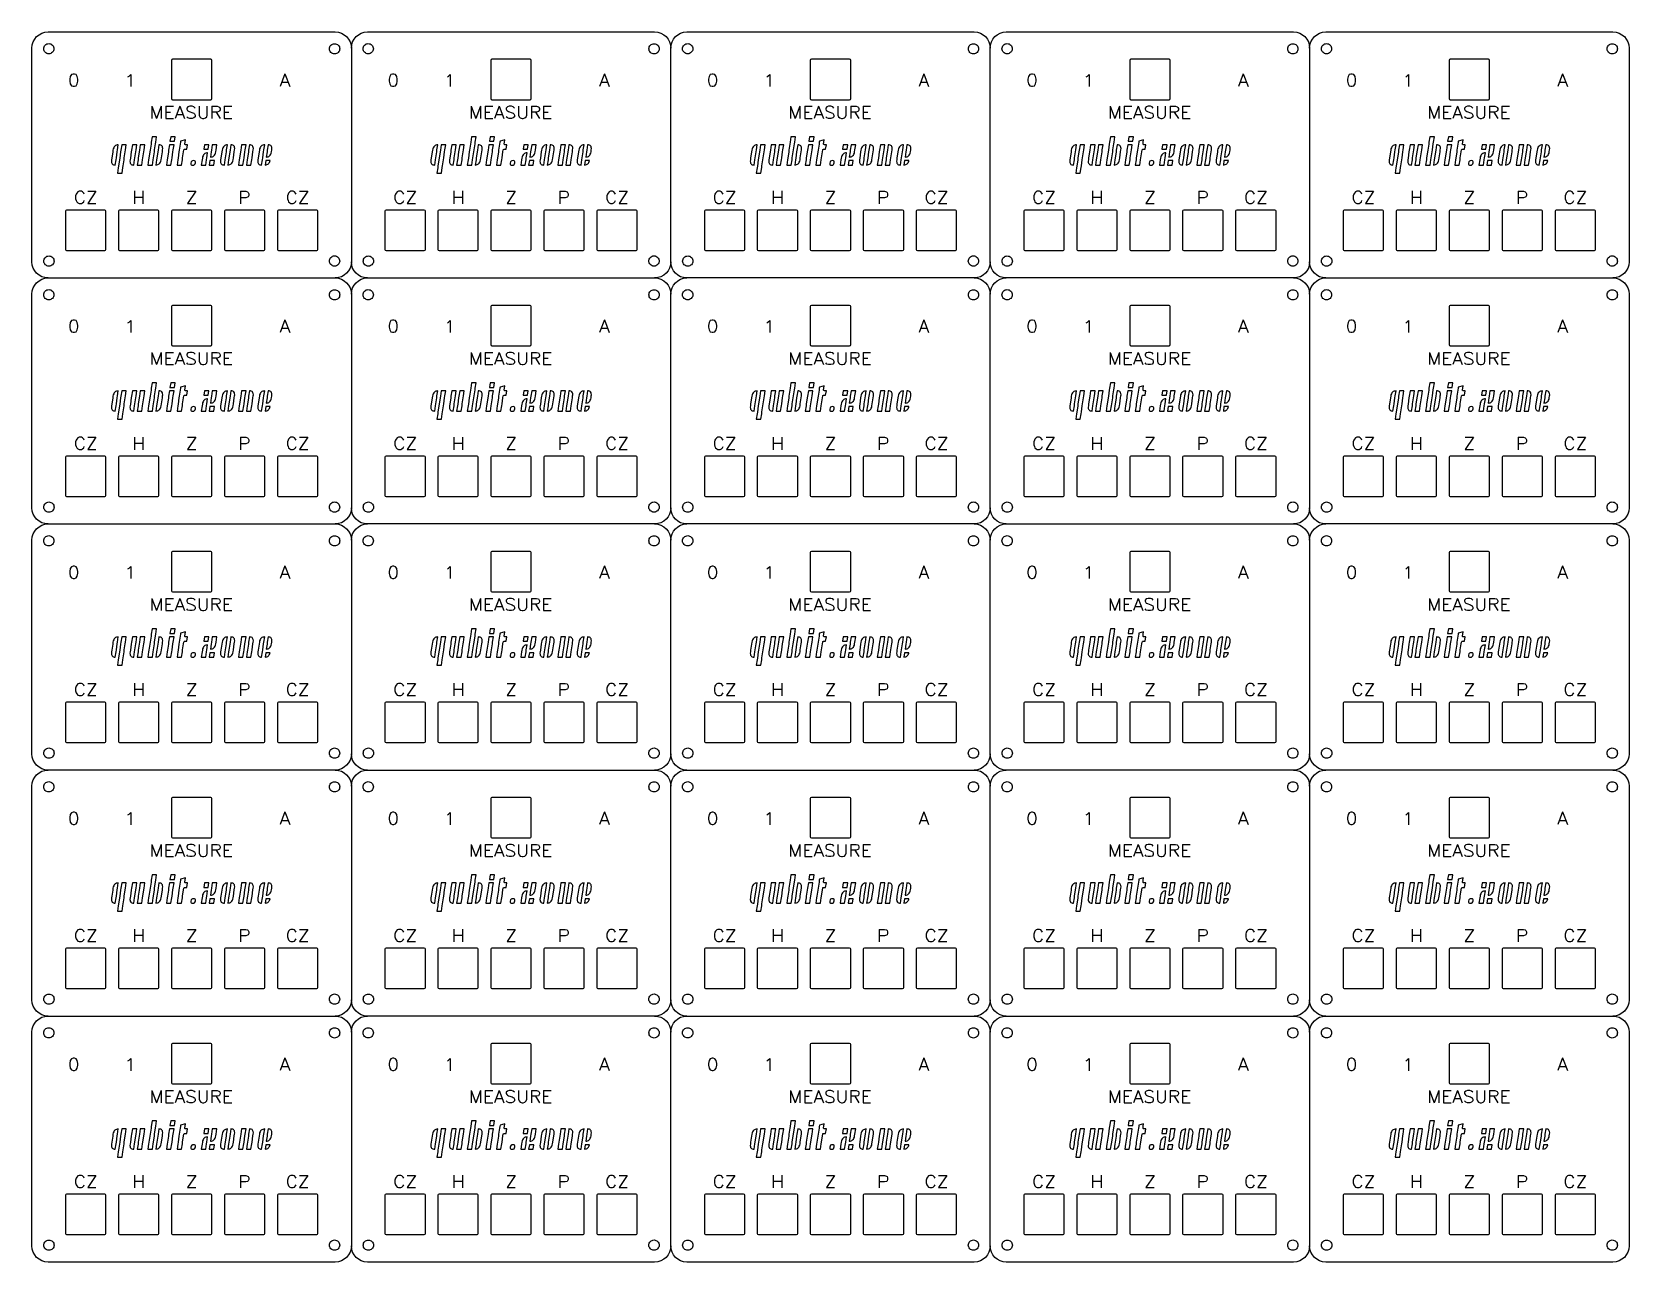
# Model space of a CAD drawing. Extents: x 0 to 498, y 0 to 383.
import ezdxf

# ---------------------------------------------------------------- set-up
doc = ezdxf.new("R2010")
doc.units = 0
doc.layers.get('0').update_dxf_attribs({"true_color": 0xffffff})

msp = doc.modelspace()

# ---------------------------------------------------------------- linework, layer by layer
at = {"color": 1, "true_color": 0xff0000}
for p, q in [((5.03, 383.5), (94.53, 383.5)), ((5.03, 383.5), (5.03, 383.5)), ((104.58, 383.5), (194.09, 383.5)), ((104.58, 383.5), (104.58, 383.5)), ((204.14, 383.5), (293.65, 383.5)), ((204.14, 383.5), (204.14, 383.5)), ((303.7, 383.5), (393.21, 383.5)), ((303.7, 383.5), (303.7, 383.5)), ((403.26, 383.5), (492.77, 383.5)), ((403.26, 383.5), (403.26, 383.5)), ((0, 311.83), (0, 378.47)), ((99.56, 378.47), (99.56, 311.83)), ((199.12, 311.83), (199.12, 378.47)), ((298.68, 311.83), (298.68, 378.47)), ((398.24, 378.47), (398.24, 311.83)), ((497.8, 378.47), (497.8, 311.83)), ((6.86, 378.27), (6.86, 378.27)), ((55.73, 374.96), (43.83, 374.96)), ((95.94, 378.24), (95.94, 378.24)), ((106.42, 378.27), (106.42, 378.27)), ((155.29, 374.96), (143.39, 374.96)), ((195.5, 378.24), (195.5, 378.24)), ((205.98, 378.27), (205.98, 378.27)), ((254.85, 374.96), (242.95, 374.96)), ((295.06, 378.24), (295.06, 378.24)), ((305.54, 378.27), (305.54, 378.27)), ((354.41, 374.96), (342.51, 374.96)), ((394.61, 378.24), (394.61, 378.24)), ((405.1, 378.27), (405.1, 378.27)), ((453.97, 374.96), (442.07, 374.96)), ((494.17, 378.24), (494.17, 378.24)), ((43.83, 362.35), (55.73, 362.35)), ((143.39, 362.35), (155.29, 362.35)), ((242.95, 362.35), (254.85, 362.35)), ((342.51, 362.35), (354.41, 362.35)), ((442.07, 362.35), (453.97, 362.35)), ((37.12, 348.56), (36.83, 346.63)), ((37.21, 349.11), (37.12, 348.56)), ((38.87, 350.82), (37.46, 350.82)), ((37.46, 350.82), (37.46, 350.82)), ((38.25, 346.7), (38.54, 348.63)), ((38.54, 348.63), (38.63, 349.18)), ((38.63, 349.18), (38.87, 350.82)), ((43.24, 350.82), (43.03, 349.4)), ((43.03, 349.4), (44.44, 349.4)), ((44.65, 350.82), (43.24, 350.82)), ((44.44, 349.4), (44.65, 350.82)), ((46.21, 348.56), (45.92, 346.63)), ((46.29, 349.11), (46.21, 348.56)), ((46.34, 349.47), (46.29, 349.11)), ((47.82, 349.9), (46.34, 349.47)), ((47.63, 348.63), (47.71, 349.18)), ((47.71, 349.18), (47.82, 349.9)), ((47.82, 349.9), (47.82, 349.9)), ((136.68, 348.56), (136.39, 346.63)), ((136.77, 349.11), (136.68, 348.56)), ((138.43, 350.82), (137.02, 350.82)), ((137.02, 350.82), (137.02, 350.82)), ((137.81, 346.7), (138.1, 348.63)), ((138.1, 348.63), (138.19, 349.18)), ((138.19, 349.18), (138.43, 350.82)), ((142.8, 350.82), (142.59, 349.4)), ((142.59, 349.4), (144, 349.4)), ((144.21, 350.82), (142.8, 350.82)), ((144, 349.4), (144.21, 350.82)), ((145.77, 348.56), (145.47, 346.63)), ((145.85, 349.11), (145.77, 348.56)), ((145.9, 349.47), (145.85, 349.11)), ((147.38, 349.9), (145.9, 349.47)), ((147.19, 348.63), (147.27, 349.18)), ((147.27, 349.18), (147.38, 349.9)), ((147.38, 349.9), (147.38, 349.9)), ((236.24, 348.56), (235.95, 346.63)), ((236.33, 349.11), (236.24, 348.56)), ((237.99, 350.82), (236.58, 350.82)), ((236.58, 350.82), (236.58, 350.82)), ((237.37, 346.7), (237.66, 348.63)), ((237.66, 348.63), (237.75, 349.18)), ((237.75, 349.18), (237.99, 350.82)), ((242.36, 350.82), (242.15, 349.4)), ((242.15, 349.4), (243.56, 349.4)), ((243.77, 350.82), (242.36, 350.82)), ((243.56, 349.4), (243.77, 350.82)), ((245.33, 348.56), (245.03, 346.63)), ((245.41, 349.11), (245.33, 348.56)), ((245.46, 349.47), (245.41, 349.11)), ((246.94, 349.9), (245.46, 349.47)), ((246.75, 348.63), (246.83, 349.18)), ((246.83, 349.18), (246.94, 349.9)), ((246.94, 349.9), (246.94, 349.9)), ((335.8, 348.56), (335.51, 346.63)), ((335.88, 349.11), (335.8, 348.56)), ((337.55, 350.82), (336.14, 350.82)), ((336.14, 350.82), (336.14, 350.82)), ((336.93, 346.7), (337.22, 348.63)), ((337.22, 348.63), (337.31, 349.18)), ((337.31, 349.18), (337.55, 350.82)), ((341.92, 350.82), (341.71, 349.4)), ((341.71, 349.4), (343.12, 349.4)), ((343.33, 350.82), (341.92, 350.82)), ((343.12, 349.4), (343.33, 350.82)), ((344.89, 348.56), (344.59, 346.63)), ((344.97, 349.11), (344.89, 348.56)), ((345.02, 349.47), (344.97, 349.11)), ((346.5, 349.9), (345.02, 349.47)), ((346.31, 348.63), (346.39, 349.18)), ((346.39, 349.18), (346.5, 349.9)), ((346.5, 349.9), (346.5, 349.9)), ((435.36, 348.56), (435.07, 346.63)), ((435.44, 349.11), (435.36, 348.56)), ((437.11, 350.82), (435.7, 350.82)), ((435.7, 350.82), (435.7, 350.82)), ((436.49, 346.7), (436.78, 348.63)), ((436.78, 348.63), (436.86, 349.18)), ((436.86, 349.18), (437.11, 350.82)), ((441.48, 350.82), (441.26, 349.4)), ((441.26, 349.4), (442.67, 349.4)), ((442.89, 350.82), (441.48, 350.82)), ((442.67, 349.4), (442.89, 350.82)), ((444.45, 348.56), (444.15, 346.63)), ((444.53, 349.11), (444.45, 348.56)), ((444.58, 349.47), (444.53, 349.11)), ((446.06, 349.9), (444.58, 349.47)), ((445.87, 348.63), (445.95, 349.18)), ((445.95, 349.18), (446.06, 349.9)), ((446.06, 349.9), (446.06, 349.9)), ((24.89, 344.15), (24.8, 343.59)), ((25.18, 346.08), (24.89, 344.15)), ((25.26, 346.63), (25.18, 346.08)), ((25.97, 341.99), (26.22, 343.67)), ((26.22, 343.67), (26.31, 344.22)), ((26.31, 344.22), (26.6, 346.15)), ((26.6, 346.15), (26.68, 346.7)), ((26.68, 346.7), (26.92, 348.3)), ((27.28, 343.6), (26.99, 341.67)), ((27.36, 344.15), (27.28, 343.6)), ((27.65, 346.08), (27.36, 344.15)), ((27.74, 346.63), (27.65, 346.08)), ((29.41, 348.34), (27.99, 348.34)), ((27.99, 348.34), (27.99, 348.34)), ((28.71, 343.67), (28.79, 344.22)), ((28.79, 344.22), (29.08, 346.15)), ((29.08, 346.15), (29.16, 346.7)), ((29.16, 346.7), (29.41, 348.34)), ((30.67, 344.15), (30.59, 343.59)), ((30.96, 346.08), (30.67, 344.15)), ((31.04, 346.63), (30.96, 346.08)), ((31.3, 348.34), (31.04, 346.63)), ((32.71, 348.34), (31.3, 348.34)), ((31.76, 341.99), (32.01, 343.67)), ((32.01, 343.67), (32.1, 344.22)), ((32.38, 346.15), (32.46, 346.7)), ((32.46, 346.7), (32.71, 348.34)), ((33.07, 343.59), (32.82, 341.96)), ((33.15, 344.15), (33.07, 343.59)), ((33.44, 346.08), (33.15, 344.15)), ((33.52, 346.63), (33.44, 346.08)), ((33.78, 348.34), (33.52, 346.63)), ((35.19, 348.34), (33.78, 348.34)), ((34.23, 341.96), (34.49, 343.67)), ((34.49, 343.67), (34.58, 344.22)), ((34.86, 346.15), (34.95, 346.7)), ((34.95, 346.7), (35.19, 348.34)), ((36.38, 343.59), (36.13, 341.96)), ((36.46, 344.15), (36.38, 343.59)), ((36.75, 346.08), (36.46, 344.15)), ((36.83, 346.63), (36.75, 346.08)), ((37.54, 341.96), (37.8, 343.67)), ((37.8, 343.67), (37.88, 344.22)), ((38.17, 346.15), (38.25, 346.7)), ((38.85, 343.59), (38.61, 342)), ((38.94, 344.15), (38.85, 343.59)), ((39.22, 346.08), (38.94, 344.15)), ((39.31, 346.63), (39.22, 346.08)), ((39.56, 348.31), (39.31, 346.63)), ((39.56, 348.31), (39.56, 348.31)), ((40.28, 343.67), (40.36, 344.22)), ((40.36, 344.22), (40.65, 346.15)), ((40.65, 346.15), (40.73, 346.7)), ((42.16, 343.6), (41.91, 341.96)), ((42.24, 344.15), (42.16, 343.6)), ((42.53, 346.08), (42.24, 344.15)), ((42.61, 346.63), (42.53, 346.08)), ((44.28, 348.34), (42.87, 348.34)), ((43.32, 341.96), (43.58, 343.67)), ((43.58, 343.67), (43.66, 344.22)), ((43.66, 344.22), (43.95, 346.15)), ((43.95, 346.15), (44.03, 346.7)), ((44.03, 346.7), (44.28, 348.34)), ((45.46, 343.59), (45.22, 341.96)), ((45.55, 344.15), (45.46, 343.59)), ((45.83, 346.08), (45.55, 344.15)), ((45.92, 346.63), (45.83, 346.08)), ((46.63, 341.96), (46.88, 343.67)), ((46.88, 343.67), (46.97, 344.22)), ((46.97, 344.22), (47.25, 346.15)), ((47.25, 346.15), (47.34, 346.7)), ((47.59, 346.92), (48.27, 346.92)), ((48.27, 346.92), (48.48, 348.34)), ((53.03, 343.6), (52.78, 341.96)), ((53.11, 344.15), (53.03, 343.6)), ((53.74, 348.34), (53.53, 346.92)), ((53.53, 346.92), (54.94, 346.92)), ((55.15, 348.34), (53.74, 348.34)), ((54.19, 341.96), (54.45, 343.67)), ((54.45, 343.67), (54.53, 344.22)), ((54.53, 344.22), (54.77, 345.82)), ((54.77, 345.82), (54.77, 345.82)), ((54.94, 346.92), (55.15, 348.34)), ((55.88, 346.08), (55.63, 344.48)), ((55.96, 346.63), (55.88, 346.08)), ((57.63, 348.34), (56.21, 348.34)), ((56.21, 348.34), (56.21, 348.34)), ((57.3, 346.15), (57.39, 346.7)), ((57.39, 346.7), (57.63, 348.34)), ((58.9, 344.15), (58.81, 343.59)), ((59.18, 346.08), (58.9, 344.15)), ((59.27, 346.63), (59.18, 346.08)), ((59.98, 341.99), (60.23, 343.67)), ((60.23, 343.67), (60.32, 344.22)), ((60.6, 346.15), (60.69, 346.7)), ((60.69, 346.7), (60.93, 348.3)), ((61.29, 343.59), (61.05, 342)), ((61.37, 344.15), (61.29, 343.59)), ((61.66, 346.08), (61.37, 344.15)), ((61.74, 346.63), (61.66, 346.08)), ((62, 348.31), (61.74, 346.63)), ((62, 348.31), (62, 348.31)), ((62.72, 343.67), (62.8, 344.22)), ((62.8, 344.22), (63.08, 346.15)), ((63.08, 346.15), (63.17, 346.7)), ((64.61, 343.59), (64.36, 341.96)), ((64.7, 344.15), (64.61, 343.59)), ((64.98, 346.08), (64.7, 344.15)), ((65.06, 346.63), (64.98, 346.08)), ((65.32, 348.34), (65.06, 346.63)), ((66.73, 348.34), (65.32, 348.34)), ((65.77, 341.96), (66.03, 343.67)), ((66.03, 343.67), (66.12, 344.22)), ((66.4, 346.15), (66.49, 346.7)), ((66.49, 346.7), (66.73, 348.34)), ((67.09, 343.59), (66.84, 341.96)), ((67.17, 344.15), (67.09, 343.59)), ((67.46, 346.08), (67.17, 344.15)), ((67.54, 346.63), (67.46, 346.08)), ((67.79, 348.31), (67.54, 346.63)), ((67.79, 348.31), (67.79, 348.31)), ((68.25, 341.96), (68.51, 343.67)), ((68.51, 343.67), (68.6, 344.22)), ((68.88, 346.15), (68.97, 346.7)), ((70.51, 344.15), (70.42, 343.59)), ((70.8, 346.08), (70.51, 344.15)), ((70.88, 346.63), (70.8, 346.08)), ((71.59, 341.99), (71.84, 343.67)), ((71.84, 343.67), (71.93, 344.22)), ((71.93, 344.22), (72.22, 346.15)), ((72.22, 346.15), (72.3, 346.7)), ((72.3, 346.7), (72.54, 348.3)), ((73.27, 346.08), (73.03, 344.48)), ((73.36, 346.63), (73.27, 346.08)), ((73.61, 348.31), (73.36, 346.63)), ((73.61, 348.31), (73.61, 348.31)), ((74.7, 346.15), (74.78, 346.7)), ((74.78, 346.7), (74.78, 346.7)), ((124.45, 344.15), (124.36, 343.59)), ((124.74, 346.08), (124.45, 344.15)), ((124.82, 346.63), (124.74, 346.08)), ((125.53, 341.99), (125.78, 343.67)), ((125.78, 343.67), (125.87, 344.22)), ((125.87, 344.22), (126.16, 346.15)), ((126.16, 346.15), (126.24, 346.7)), ((126.24, 346.7), (126.48, 348.3)), ((126.84, 343.6), (126.55, 341.67)), ((126.92, 344.15), (126.84, 343.6)), ((127.21, 346.08), (126.92, 344.15)), ((127.3, 346.63), (127.21, 346.08)), ((128.97, 348.34), (127.55, 348.34)), ((127.55, 348.34), (127.55, 348.34)), ((128.26, 343.67), (128.35, 344.22)), ((128.35, 344.22), (128.64, 346.15)), ((128.64, 346.15), (128.72, 346.7)), ((128.72, 346.7), (128.97, 348.34)), ((130.23, 344.15), (130.15, 343.59)), ((130.52, 346.08), (130.23, 344.15)), ((130.6, 346.63), (130.52, 346.08)), ((130.86, 348.34), (130.6, 346.63)), ((132.27, 348.34), (130.86, 348.34)), ((131.32, 341.99), (131.57, 343.67)), ((131.57, 343.67), (131.65, 344.22)), ((131.94, 346.15), (132.02, 346.7)), ((132.02, 346.7), (132.27, 348.34)), ((132.63, 343.59), (132.38, 341.96)), ((132.71, 344.15), (132.63, 343.59)), ((133, 346.08), (132.71, 344.15)), ((133.08, 346.63), (133, 346.08)), ((133.34, 348.34), (133.08, 346.63)), ((134.75, 348.34), (133.34, 348.34)), ((133.79, 341.96), (134.05, 343.67)), ((134.05, 343.67), (134.14, 344.22)), ((134.42, 346.15), (134.5, 346.7)), ((134.5, 346.7), (134.75, 348.34)), ((135.94, 343.59), (135.69, 341.96)), ((136.02, 344.15), (135.94, 343.59)), ((136.31, 346.08), (136.02, 344.15)), ((136.39, 346.63), (136.31, 346.08)), ((137.1, 341.96), (137.36, 343.67)), ((137.36, 343.67), (137.44, 344.22)), ((137.73, 346.15), (137.81, 346.7)), ((138.41, 343.59), (138.17, 342)), ((138.5, 344.15), (138.41, 343.59)), ((138.78, 346.08), (138.5, 344.15)), ((138.87, 346.63), (138.78, 346.08)), ((139.12, 348.31), (138.87, 346.63)), ((139.12, 348.31), (139.12, 348.31)), ((139.84, 343.67), (139.92, 344.22)), ((139.92, 344.22), (140.21, 346.15)), ((140.21, 346.15), (140.29, 346.7)), ((141.72, 343.6), (141.47, 341.96)), ((141.8, 344.15), (141.72, 343.6)), ((142.09, 346.08), (141.8, 344.15)), ((142.17, 346.63), (142.09, 346.08)), ((143.84, 348.34), (142.43, 348.34)), ((142.88, 341.96), (143.14, 343.67)), ((143.14, 343.67), (143.22, 344.22)), ((143.22, 344.22), (143.51, 346.15)), ((143.51, 346.15), (143.59, 346.7)), ((143.59, 346.7), (143.84, 348.34)), ((145.02, 343.59), (144.77, 341.96)), ((145.11, 344.15), (145.02, 343.59)), ((145.39, 346.08), (145.11, 344.15)), ((145.47, 346.63), (145.39, 346.08)), ((146.18, 341.96), (146.44, 343.67)), ((146.44, 343.67), (146.53, 344.22)), ((146.53, 344.22), (146.81, 346.15)), ((146.81, 346.15), (146.9, 346.7)), ((147.15, 346.92), (147.83, 346.92)), ((147.83, 346.92), (148.04, 348.34)), ((152.59, 343.6), (152.34, 341.96)), ((152.67, 344.15), (152.59, 343.6)), ((153.3, 348.34), (153.09, 346.92)), ((153.09, 346.92), (154.5, 346.92)), ((154.71, 348.34), (153.3, 348.34)), ((153.75, 341.96), (154.01, 343.67)), ((154.01, 343.67), (154.09, 344.22)), ((154.09, 344.22), (154.33, 345.82)), ((154.33, 345.82), (154.33, 345.82)), ((154.5, 346.92), (154.71, 348.34)), ((155.44, 346.08), (155.19, 344.48)), ((155.52, 346.63), (155.44, 346.08)), ((157.19, 348.34), (155.77, 348.34)), ((155.77, 348.34), (155.77, 348.34)), ((156.86, 346.15), (156.94, 346.7)), ((156.94, 346.7), (157.19, 348.34)), ((158.46, 344.15), (158.37, 343.59)), ((158.74, 346.08), (158.46, 344.15)), ((158.83, 346.63), (158.74, 346.08)), ((159.54, 341.99), (159.79, 343.67)), ((159.79, 343.67), (159.88, 344.22)), ((160.16, 346.15), (160.25, 346.7)), ((160.25, 346.7), (160.49, 348.3)), ((160.85, 343.59), (160.61, 342)), ((160.93, 344.15), (160.85, 343.59)), ((161.22, 346.08), (160.93, 344.15)), ((161.3, 346.63), (161.22, 346.08)), ((161.56, 348.31), (161.3, 346.63)), ((161.56, 348.31), (161.56, 348.31)), ((162.27, 343.67), (162.36, 344.22)), ((162.36, 344.22), (162.64, 346.15)), ((162.64, 346.15), (162.73, 346.7)), ((164.17, 343.59), (163.92, 341.96)), ((164.25, 344.15), (164.17, 343.59)), ((164.54, 346.08), (164.25, 344.15)), ((164.62, 346.63), (164.54, 346.08)), ((164.88, 348.34), (164.62, 346.63)), ((166.29, 348.34), (164.88, 348.34)), ((165.33, 341.96), (165.59, 343.67)), ((165.59, 343.67), (165.68, 344.22)), ((165.96, 346.15), (166.04, 346.7)), ((166.04, 346.7), (166.29, 348.34)), ((166.65, 343.59), (166.4, 341.96)), ((166.73, 344.15), (166.65, 343.59)), ((167.02, 346.08), (166.73, 344.15)), ((167.1, 346.63), (167.02, 346.08)), ((167.35, 348.31), (167.1, 346.63)), ((167.35, 348.31), (167.35, 348.31)), ((167.81, 341.96), (168.07, 343.67)), ((168.07, 343.67), (168.16, 344.22)), ((168.44, 346.15), (168.53, 346.7)), ((170.06, 344.15), (169.98, 343.59)), ((170.36, 346.08), (170.06, 344.15)), ((170.44, 346.63), (170.36, 346.08)), ((171.15, 341.99), (171.4, 343.67)), ((171.4, 343.67), (171.49, 344.22)), ((171.49, 344.22), (171.78, 346.15)), ((171.78, 346.15), (171.86, 346.7)), ((171.86, 346.7), (172.1, 348.3)), ((172.83, 346.08), (172.59, 344.48)), ((172.91, 346.63), (172.83, 346.08)), ((173.16, 348.31), (172.91, 346.63)), ((173.16, 348.31), (173.16, 348.31)), ((174.26, 346.15), (174.34, 346.7)), ((174.34, 346.7), (174.34, 346.7)), ((224.01, 344.15), (223.92, 343.59)), ((224.3, 346.08), (224.01, 344.15)), ((224.38, 346.63), (224.3, 346.08)), ((225.09, 341.99), (225.34, 343.67)), ((225.34, 343.67), (225.43, 344.22)), ((225.43, 344.22), (225.72, 346.15)), ((225.72, 346.15), (225.8, 346.7)), ((225.8, 346.7), (226.04, 348.3)), ((226.4, 343.6), (226.11, 341.67)), ((226.48, 344.15), (226.4, 343.6)), ((226.77, 346.08), (226.48, 344.15)), ((226.86, 346.63), (226.77, 346.08)), ((228.52, 348.34), (227.11, 348.34)), ((227.11, 348.34), (227.11, 348.34)), ((227.82, 343.67), (227.91, 344.22)), ((227.91, 344.22), (228.2, 346.15)), ((228.2, 346.15), (228.28, 346.7)), ((228.28, 346.7), (228.52, 348.34)), ((229.79, 344.15), (229.71, 343.59)), ((230.08, 346.08), (229.79, 344.15)), ((230.16, 346.63), (230.08, 346.08)), ((230.42, 348.34), (230.16, 346.63)), ((231.83, 348.34), (230.42, 348.34)), ((230.88, 341.99), (231.13, 343.67)), ((231.13, 343.67), (231.21, 344.22)), ((231.5, 346.15), (231.58, 346.7)), ((231.58, 346.7), (231.83, 348.34)), ((232.19, 343.59), (231.94, 341.96)), ((232.27, 344.15), (232.19, 343.59)), ((232.55, 346.08), (232.27, 344.15)), ((232.64, 346.63), (232.55, 346.08)), ((232.9, 348.34), (232.64, 346.63)), ((234.31, 348.34), (232.9, 348.34)), ((233.35, 341.96), (233.61, 343.67)), ((233.61, 343.67), (233.69, 344.22)), ((233.98, 346.15), (234.06, 346.7)), ((234.06, 346.7), (234.31, 348.34)), ((235.5, 343.59), (235.25, 341.96)), ((235.58, 344.15), (235.5, 343.59)), ((235.87, 346.08), (235.58, 344.15)), ((235.95, 346.63), (235.87, 346.08)), ((236.66, 341.96), (236.92, 343.67)), ((236.92, 343.67), (237, 344.22)), ((237.29, 346.15), (237.37, 346.7)), ((237.97, 343.59), (237.73, 342)), ((238.06, 344.15), (237.97, 343.59)), ((238.34, 346.08), (238.06, 344.15)), ((238.43, 346.63), (238.34, 346.08)), ((238.68, 348.31), (238.43, 346.63)), ((238.68, 348.31), (238.68, 348.31)), ((239.4, 343.67), (239.48, 344.22)), ((239.48, 344.22), (239.77, 346.15)), ((239.77, 346.15), (239.85, 346.7)), ((241.28, 343.6), (241.03, 341.96)), ((241.36, 344.15), (241.28, 343.6)), ((241.65, 346.08), (241.36, 344.15)), ((241.73, 346.63), (241.65, 346.08)), ((243.4, 348.34), (241.99, 348.34)), ((242.44, 341.96), (242.7, 343.67)), ((242.7, 343.67), (242.78, 344.22)), ((242.78, 344.22), (243.07, 346.15)), ((243.07, 346.15), (243.15, 346.7)), ((243.15, 346.7), (243.4, 348.34)), ((244.58, 343.59), (244.33, 341.96)), ((244.67, 344.15), (244.58, 343.59)), ((244.95, 346.08), (244.67, 344.15)), ((245.03, 346.63), (244.95, 346.08)), ((245.74, 341.96), (246, 343.67)), ((246, 343.67), (246.09, 344.22)), ((246.09, 344.22), (246.37, 346.15)), ((246.37, 346.15), (246.46, 346.7)), ((246.71, 346.92), (247.39, 346.92)), ((247.39, 346.92), (247.6, 348.34)), ((252.15, 343.6), (251.9, 341.96)), ((252.23, 344.15), (252.15, 343.6)), ((252.86, 348.34), (252.65, 346.92)), ((252.65, 346.92), (254.06, 346.92)), ((254.27, 348.34), (252.86, 348.34)), ((253.31, 341.96), (253.57, 343.67)), ((253.57, 343.67), (253.65, 344.22)), ((253.65, 344.22), (253.89, 345.82)), ((253.89, 345.82), (253.89, 345.82)), ((254.06, 346.92), (254.27, 348.34)), ((254.99, 346.08), (254.75, 344.48)), ((255.08, 346.63), (254.99, 346.08)), ((256.75, 348.34), (255.33, 348.34)), ((255.33, 348.34), (255.33, 348.34)), ((256.42, 346.15), (256.5, 346.7)), ((256.5, 346.7), (256.75, 348.34)), ((258.02, 344.15), (257.93, 343.59)), ((258.3, 346.08), (258.02, 344.15)), ((258.38, 346.63), (258.3, 346.08)), ((259.1, 341.99), (259.35, 343.67)), ((259.35, 343.67), (259.44, 344.22)), ((259.72, 346.15), (259.81, 346.7)), ((259.81, 346.7), (260.05, 348.3)), ((260.41, 343.59), (260.17, 342)), ((260.49, 344.15), (260.41, 343.59)), ((260.78, 346.08), (260.49, 344.15)), ((260.86, 346.63), (260.78, 346.08)), ((261.11, 348.31), (260.86, 346.63)), ((261.11, 348.31), (261.11, 348.31)), ((261.83, 343.67), (261.92, 344.22)), ((261.92, 344.22), (262.2, 346.15)), ((262.2, 346.15), (262.29, 346.7)), ((263.73, 343.59), (263.48, 341.96)), ((263.81, 344.15), (263.73, 343.59)), ((264.1, 346.08), (263.81, 344.15)), ((264.18, 346.63), (264.1, 346.08)), ((264.44, 348.34), (264.18, 346.63)), ((265.85, 348.34), (264.44, 348.34)), ((264.89, 341.96), (265.15, 343.67)), ((265.15, 343.67), (265.24, 344.22)), ((265.52, 346.15), (265.6, 346.7)), ((265.6, 346.7), (265.85, 348.34)), ((266.21, 343.59), (265.96, 341.96)), ((266.29, 344.15), (266.21, 343.59)), ((266.58, 346.08), (266.29, 344.15)), ((266.66, 346.63), (266.58, 346.08)), ((266.91, 348.31), (266.66, 346.63)), ((266.91, 348.31), (266.91, 348.31)), ((267.37, 341.96), (267.63, 343.67)), ((267.63, 343.67), (267.72, 344.22)), ((268, 346.15), (268.08, 346.7)), ((269.62, 344.15), (269.54, 343.59)), ((269.92, 346.08), (269.62, 344.15)), ((270, 346.63), (269.92, 346.08)), ((270.71, 341.99), (270.96, 343.67)), ((270.96, 343.67), (271.04, 344.22)), ((271.04, 344.22), (271.34, 346.15)), ((271.34, 346.15), (271.42, 346.7)), ((271.42, 346.7), (271.66, 348.3)), ((272.39, 346.08), (272.15, 344.48)), ((272.47, 346.63), (272.39, 346.08)), ((272.72, 348.31), (272.47, 346.63)), ((272.72, 348.31), (272.72, 348.31)), ((273.82, 346.15), (273.9, 346.7)), ((273.9, 346.7), (273.9, 346.7)), ((323.56, 344.15), (323.48, 343.59)), ((323.86, 346.08), (323.56, 344.15)), ((323.94, 346.63), (323.86, 346.08)), ((324.65, 341.99), (324.9, 343.67)), ((324.9, 343.67), (324.99, 344.22)), ((324.99, 344.22), (325.28, 346.15)), ((325.28, 346.15), (325.36, 346.7)), ((325.36, 346.7), (325.6, 348.3)), ((325.96, 343.6), (325.67, 341.67)), ((326.04, 344.15), (325.96, 343.6)), ((326.33, 346.08), (326.04, 344.15)), ((326.41, 346.63), (326.33, 346.08)), ((328.08, 348.34), (326.67, 348.34)), ((326.67, 348.34), (326.67, 348.34)), ((327.38, 343.67), (327.47, 344.22)), ((327.47, 344.22), (327.76, 346.15)), ((327.76, 346.15), (327.84, 346.7)), ((327.84, 346.7), (328.08, 348.34)), ((329.35, 344.15), (329.27, 343.59)), ((329.64, 346.08), (329.35, 344.15)), ((329.72, 346.63), (329.64, 346.08)), ((329.98, 348.34), (329.72, 346.63)), ((331.39, 348.34), (329.98, 348.34)), ((330.44, 341.99), (330.69, 343.67)), ((330.69, 343.67), (330.77, 344.22)), ((331.06, 346.15), (331.14, 346.7)), ((331.14, 346.7), (331.39, 348.34)), ((331.74, 343.59), (331.5, 341.96)), ((331.83, 344.15), (331.74, 343.59)), ((332.11, 346.08), (331.83, 344.15)), ((332.2, 346.63), (332.11, 346.08)), ((332.46, 348.34), (332.2, 346.63)), ((333.87, 348.34), (332.46, 348.34)), ((332.91, 341.96), (333.17, 343.67)), ((333.17, 343.67), (333.25, 344.22)), ((333.54, 346.15), (333.62, 346.7)), ((333.62, 346.7), (333.87, 348.34)), ((335.06, 343.59), (334.81, 341.96)), ((335.14, 344.15), (335.06, 343.59)), ((335.43, 346.08), (335.14, 344.15)), ((335.51, 346.63), (335.43, 346.08)), ((336.22, 341.96), (336.48, 343.67)), ((336.48, 343.67), (336.56, 344.22)), ((336.85, 346.15), (336.93, 346.7)), ((337.53, 343.59), (337.29, 342)), ((337.62, 344.15), (337.53, 343.59)), ((337.9, 346.08), (337.62, 344.15)), ((337.98, 346.63), (337.9, 346.08)), ((338.24, 348.31), (337.98, 346.63)), ((338.24, 348.31), (338.24, 348.31)), ((338.96, 343.67), (339.04, 344.22)), ((339.04, 344.22), (339.33, 346.15)), ((339.33, 346.15), (339.41, 346.7)), ((340.83, 343.6), (340.59, 341.96)), ((340.92, 344.15), (340.83, 343.6)), ((341.21, 346.08), (340.92, 344.15)), ((341.29, 346.63), (341.21, 346.08)), ((342.96, 348.34), (341.55, 348.34)), ((342, 341.96), (342.26, 343.67)), ((342.26, 343.67), (342.34, 344.22)), ((342.34, 344.22), (342.63, 346.15)), ((342.63, 346.15), (342.71, 346.7)), ((342.71, 346.7), (342.96, 348.34)), ((344.14, 343.59), (343.89, 341.96)), ((344.22, 344.15), (344.14, 343.59)), ((344.51, 346.08), (344.22, 344.15)), ((344.59, 346.63), (344.51, 346.08)), ((345.3, 341.96), (345.56, 343.67)), ((345.56, 343.67), (345.65, 344.22)), ((345.65, 344.22), (345.93, 346.15)), ((345.93, 346.15), (346.01, 346.7)), ((346.27, 346.92), (346.95, 346.92)), ((346.95, 346.92), (347.16, 348.34)), ((351.7, 343.6), (351.46, 341.96)), ((351.79, 344.15), (351.7, 343.6)), ((352.42, 348.34), (352.21, 346.92)), ((352.21, 346.92), (353.62, 346.92)), ((353.83, 348.34), (352.42, 348.34)), ((352.87, 341.96), (353.13, 343.67)), ((353.13, 343.67), (353.21, 344.22)), ((353.21, 344.22), (353.45, 345.82)), ((353.45, 345.82), (353.45, 345.82)), ((353.62, 346.92), (353.83, 348.34)), ((354.55, 346.08), (354.31, 344.48)), ((354.64, 346.63), (354.55, 346.08)), ((356.31, 348.34), (354.89, 348.34)), ((354.89, 348.34), (354.89, 348.34)), ((355.98, 346.15), (356.06, 346.7)), ((356.06, 346.7), (356.31, 348.34)), ((357.57, 344.15), (357.49, 343.59)), ((357.86, 346.08), (357.57, 344.15)), ((357.94, 346.63), (357.86, 346.08)), ((358.66, 341.99), (358.91, 343.67)), ((358.91, 343.67), (359, 344.22)), ((359.28, 346.15), (359.36, 346.7)), ((359.36, 346.7), (359.61, 348.3)), ((359.97, 343.59), (359.73, 342)), ((360.05, 344.15), (359.97, 343.59)), ((360.34, 346.08), (360.05, 344.15)), ((360.42, 346.63), (360.34, 346.08)), ((360.67, 348.31), (360.42, 346.63)), ((360.67, 348.31), (360.67, 348.31)), ((361.39, 343.67), (361.48, 344.22)), ((361.48, 344.22), (361.76, 346.15)), ((361.76, 346.15), (361.85, 346.7)), ((363.29, 343.59), (363.04, 341.96)), ((363.37, 344.15), (363.29, 343.59)), ((363.66, 346.08), (363.37, 344.15)), ((363.74, 346.63), (363.66, 346.08)), ((364, 348.34), (363.74, 346.63)), ((365.41, 348.34), (364, 348.34)), ((364.45, 341.96), (364.71, 343.67)), ((364.71, 343.67), (364.79, 344.22)), ((365.08, 346.15), (365.16, 346.7)), ((365.16, 346.7), (365.41, 348.34)), ((365.77, 343.59), (365.52, 341.96)), ((365.85, 344.15), (365.77, 343.59)), ((366.14, 346.08), (365.85, 344.15)), ((366.22, 346.63), (366.14, 346.08)), ((366.47, 348.31), (366.22, 346.63)), ((366.47, 348.31), (366.47, 348.31)), ((366.93, 341.96), (367.19, 343.67)), ((367.19, 343.67), (367.27, 344.22)), ((367.56, 346.15), (367.64, 346.7)), ((369.18, 344.15), (369.1, 343.59)), ((369.48, 346.08), (369.18, 344.15)), ((369.56, 346.63), (369.48, 346.08)), ((370.27, 341.99), (370.52, 343.67)), ((370.52, 343.67), (370.6, 344.22)), ((370.6, 344.22), (370.9, 346.15)), ((370.9, 346.15), (370.98, 346.7)), ((370.98, 346.7), (371.22, 348.3)), ((371.95, 346.08), (371.71, 344.48)), ((372.03, 346.63), (371.95, 346.08)), ((372.28, 348.31), (372.03, 346.63)), ((372.28, 348.31), (372.28, 348.31)), ((373.38, 346.15), (373.46, 346.7)), ((373.46, 346.7), (373.46, 346.7)), ((423.12, 344.15), (423.04, 343.59)), ((423.42, 346.08), (423.12, 344.15)), ((423.5, 346.63), (423.42, 346.08)), ((424.21, 341.99), (424.46, 343.67)), ((424.46, 343.67), (424.55, 344.22)), ((424.55, 344.22), (424.84, 346.15)), ((424.84, 346.15), (424.92, 346.7)), ((424.92, 346.7), (425.16, 348.3)), ((425.52, 343.6), (425.23, 341.67)), ((425.6, 344.15), (425.52, 343.6)), ((425.89, 346.08), (425.6, 344.15)), ((425.97, 346.63), (425.89, 346.08)), ((427.64, 348.34), (426.23, 348.34)), ((426.23, 348.34), (426.23, 348.34)), ((426.94, 343.67), (427.03, 344.22)), ((427.03, 344.22), (427.32, 346.15)), ((427.32, 346.15), (427.4, 346.7)), ((427.4, 346.7), (427.64, 348.34)), ((428.91, 344.15), (428.83, 343.59)), ((429.2, 346.08), (428.91, 344.15)), ((429.28, 346.63), (429.2, 346.08)), ((429.54, 348.34), (429.28, 346.63)), ((430.95, 348.34), (429.54, 348.34)), ((430, 341.99), (430.25, 343.67)), ((430.25, 343.67), (430.33, 344.22)), ((430.62, 346.15), (430.7, 346.7)), ((430.7, 346.7), (430.95, 348.34)), ((431.3, 343.59), (431.06, 341.96)), ((431.39, 344.15), (431.3, 343.59)), ((431.67, 346.08), (431.39, 344.15)), ((431.76, 346.63), (431.67, 346.08)), ((432.02, 348.34), (431.76, 346.63)), ((433.43, 348.34), (432.02, 348.34)), ((432.47, 341.96), (432.73, 343.67)), ((432.73, 343.67), (432.81, 344.22)), ((433.1, 346.15), (433.18, 346.7)), ((433.18, 346.7), (433.43, 348.34)), ((434.62, 343.59), (434.37, 341.96)), ((434.7, 344.15), (434.62, 343.59)), ((434.99, 346.08), (434.7, 344.15)), ((435.07, 346.63), (434.99, 346.08)), ((435.78, 341.96), (436.04, 343.67)), ((436.04, 343.67), (436.12, 344.22)), ((436.41, 346.15), (436.49, 346.7)), ((437.09, 343.59), (436.85, 342)), ((437.17, 344.15), (437.09, 343.59)), ((437.46, 346.08), (437.17, 344.15)), ((437.54, 346.63), (437.46, 346.08)), ((437.8, 348.31), (437.54, 346.63)), ((437.8, 348.31), (437.8, 348.31)), ((438.52, 343.67), (438.6, 344.22)), ((438.6, 344.22), (438.89, 346.15)), ((438.89, 346.15), (438.97, 346.7)), ((440.39, 343.6), (440.15, 341.96)), ((440.48, 344.15), (440.39, 343.6)), ((440.77, 346.08), (440.48, 344.15)), ((440.85, 346.63), (440.77, 346.08)), ((442.52, 348.34), (441.11, 348.34)), ((441.56, 341.96), (441.81, 343.67)), ((441.81, 343.67), (441.9, 344.22)), ((441.9, 344.22), (442.19, 346.15)), ((442.19, 346.15), (442.27, 346.7)), ((442.27, 346.7), (442.52, 348.34)), ((443.7, 343.59), (443.45, 341.96)), ((443.78, 344.15), (443.7, 343.59)), ((444.07, 346.08), (443.78, 344.15)), ((444.15, 346.63), (444.07, 346.08)), ((444.86, 341.96), (445.12, 343.67)), ((445.12, 343.67), (445.2, 344.22)), ((445.2, 344.22), (445.49, 346.15)), ((445.49, 346.15), (445.57, 346.7)), ((445.83, 346.92), (446.5, 346.92)), ((446.5, 346.92), (446.72, 348.34)), ((451.26, 343.6), (451.02, 341.96)), ((451.35, 344.15), (451.26, 343.6)), ((451.98, 348.34), (451.76, 346.92)), ((451.76, 346.92), (453.17, 346.92)), ((453.39, 348.34), (451.98, 348.34)), ((452.43, 341.96), (452.68, 343.67)), ((452.68, 343.67), (452.77, 344.22)), ((452.77, 344.22), (453.01, 345.82)), ((453.01, 345.82), (453.01, 345.82)), ((453.17, 346.92), (453.39, 348.34)), ((454.11, 346.08), (453.87, 344.48)), ((454.2, 346.63), (454.11, 346.08)), ((455.87, 348.34), (454.45, 348.34)), ((454.45, 348.34), (454.45, 348.34)), ((455.54, 346.15), (455.62, 346.7)), ((455.62, 346.7), (455.87, 348.34)), ((457.13, 344.15), (457.05, 343.59)), ((457.42, 346.08), (457.13, 344.15)), ((457.5, 346.63), (457.42, 346.08)), ((458.22, 341.99), (458.47, 343.67)), ((458.47, 343.67), (458.56, 344.22)), ((458.84, 346.15), (458.92, 346.7)), ((458.92, 346.7), (459.17, 348.3)), ((459.53, 343.59), (459.28, 342)), ((459.61, 344.15), (459.53, 343.59)), ((459.9, 346.08), (459.61, 344.15)), ((459.98, 346.63), (459.9, 346.08)), ((460.23, 348.31), (459.98, 346.63)), ((460.23, 348.31), (460.23, 348.31)), ((460.95, 343.67), (461.04, 344.22)), ((461.04, 344.22), (461.32, 346.15)), ((461.32, 346.15), (461.4, 346.7)), ((462.85, 343.59), (462.6, 341.96)), ((462.93, 344.15), (462.85, 343.59)), ((463.22, 346.08), (462.93, 344.15)), ((463.3, 346.63), (463.22, 346.08)), ((463.56, 348.34), (463.3, 346.63)), ((464.97, 348.34), (463.56, 348.34)), ((464.01, 341.96), (464.27, 343.67)), ((464.27, 343.67), (464.35, 344.22)), ((464.64, 346.15), (464.72, 346.7)), ((464.72, 346.7), (464.97, 348.34)), ((465.33, 343.59), (465.08, 341.96)), ((465.41, 344.15), (465.33, 343.59)), ((465.69, 346.08), (465.41, 344.15)), ((465.78, 346.63), (465.69, 346.08)), ((466.03, 348.31), (465.78, 346.63)), ((466.03, 348.31), (466.03, 348.31)), ((466.49, 341.96), (466.75, 343.67)), ((466.75, 343.67), (466.83, 344.22)), ((467.12, 346.15), (467.2, 346.7)), ((468.74, 344.15), (468.66, 343.59)), ((469.04, 346.08), (468.74, 344.15)), ((469.12, 346.63), (469.04, 346.08)), ((469.83, 341.99), (470.08, 343.67)), ((470.08, 343.67), (470.16, 344.22)), ((470.16, 344.22), (470.46, 346.15)), ((470.46, 346.15), (470.54, 346.7)), ((470.54, 346.7), (470.78, 348.3)), ((471.51, 346.08), (471.27, 344.48)), ((471.59, 346.63), (471.51, 346.08)), ((471.84, 348.31), (471.59, 346.63)), ((471.84, 348.31), (471.84, 348.31)), ((472.94, 346.15), (473.02, 346.7)), ((473.02, 346.7), (473.02, 346.7)), ((26.91, 341.11), (26.66, 339.48)), ((26.66, 339.48), (28.08, 339.48)), ((26.99, 341.67), (26.91, 341.11)), ((28.08, 339.48), (28.34, 341.19)), ((28.34, 341.19), (28.42, 341.74)), ((32.82, 341.96), (34.23, 341.96)), ((36.13, 341.96), (37.54, 341.96)), ((41.91, 341.96), (43.32, 341.96)), ((45.22, 341.96), (46.63, 341.96)), ((50.39, 343.38), (50.39, 343.38)), ((52.78, 341.96), (54.19, 341.96)), ((55.47, 343.38), (55.26, 341.96)), ((55.26, 341.96), (56.67, 341.96)), ((56.88, 343.38), (55.47, 343.38)), ((56.67, 341.96), (56.88, 343.38)), ((64.36, 341.96), (65.77, 341.96)), ((66.84, 341.96), (68.25, 341.96)), ((72.87, 343.38), (72.66, 342)), ((74.24, 343.38), (72.87, 343.38)), ((126.47, 341.11), (126.22, 339.48)), ((126.22, 339.48), (127.64, 339.48)), ((126.55, 341.67), (126.47, 341.11)), ((127.64, 339.48), (127.9, 341.19)), ((127.9, 341.19), (127.98, 341.74)), ((132.38, 341.96), (133.79, 341.96)), ((135.69, 341.96), (137.1, 341.96)), ((141.47, 341.96), (142.88, 341.96)), ((144.77, 341.96), (146.18, 341.96)), ((149.95, 343.38), (149.95, 343.38)), ((152.34, 341.96), (153.75, 341.96)), ((155.03, 343.38), (154.82, 341.96)), ((154.82, 341.96), (156.23, 341.96)), ((156.44, 343.38), (155.03, 343.38)), ((156.23, 341.96), (156.44, 343.38)), ((163.92, 341.96), (165.33, 341.96)), ((166.4, 341.96), (167.81, 341.96)), ((172.42, 343.38), (172.22, 342)), ((173.8, 343.38), (172.42, 343.38)), ((226.03, 341.11), (225.78, 339.48)), ((225.78, 339.48), (227.2, 339.48)), ((226.11, 341.67), (226.03, 341.11)), ((227.2, 339.48), (227.45, 341.19)), ((227.45, 341.19), (227.54, 341.74)), ((231.94, 341.96), (233.35, 341.96)), ((235.25, 341.96), (236.66, 341.96)), ((241.03, 341.96), (242.44, 341.96)), ((244.33, 341.96), (245.74, 341.96)), ((249.51, 343.38), (249.51, 343.38)), ((251.9, 341.96), (253.31, 341.96)), ((254.59, 343.38), (254.38, 341.96)), ((254.38, 341.96), (255.79, 341.96)), ((256, 343.38), (254.59, 343.38)), ((255.79, 341.96), (256, 343.38)), ((263.48, 341.96), (264.89, 341.96)), ((265.96, 341.96), (267.37, 341.96)), ((271.98, 343.38), (271.78, 342)), ((273.36, 343.38), (271.98, 343.38)), ((325.59, 341.11), (325.34, 339.48)), ((325.34, 339.48), (326.76, 339.48)), ((325.67, 341.67), (325.59, 341.11)), ((326.76, 339.48), (327.01, 341.19)), ((327.01, 341.19), (327.1, 341.74)), ((331.5, 341.96), (332.91, 341.96)), ((334.81, 341.96), (336.22, 341.96)), ((340.59, 341.96), (342, 341.96)), ((343.89, 341.96), (345.3, 341.96)), ((349.07, 343.38), (349.07, 343.38)), ((351.46, 341.96), (352.87, 341.96)), ((354.15, 343.38), (353.94, 341.96)), ((353.94, 341.96), (355.35, 341.96)), ((355.56, 343.38), (354.15, 343.38)), ((355.35, 341.96), (355.56, 343.38)), ((363.04, 341.96), (364.45, 341.96)), ((365.52, 341.96), (366.93, 341.96)), ((371.54, 343.38), (371.34, 342)), ((372.92, 343.38), (371.54, 343.38)), ((425.15, 341.11), (424.9, 339.48)), ((424.9, 339.48), (426.31, 339.48)), ((425.23, 341.67), (425.15, 341.11)), ((426.31, 339.48), (426.57, 341.19)), ((426.57, 341.19), (426.66, 341.74)), ((431.06, 341.96), (432.47, 341.96)), ((434.37, 341.96), (435.78, 341.96)), ((440.15, 341.96), (441.56, 341.96)), ((443.45, 341.96), (444.86, 341.96)), ((448.63, 343.38), (448.63, 343.38)), ((451.02, 341.96), (452.43, 341.96)), ((453.71, 343.38), (453.5, 341.96)), ((453.5, 341.96), (454.91, 341.96)), ((455.12, 343.38), (453.71, 343.38)), ((454.91, 341.96), (455.12, 343.38)), ((462.6, 341.96), (464.01, 341.96)), ((465.08, 341.96), (466.49, 341.96)), ((471.1, 343.38), (470.9, 342)), ((472.48, 343.38), (471.1, 343.38)), ((22.71, 327.97), (10.81, 327.97)), ((39.22, 327.97), (27.32, 327.97)), ((55.73, 327.97), (43.83, 327.97)), ((72.24, 327.97), (60.34, 327.97)), ((88.75, 327.97), (76.85, 327.97)), ((122.27, 327.97), (110.37, 327.97)), ((138.78, 327.97), (126.88, 327.97)), ((155.29, 327.97), (143.39, 327.97)), ((171.8, 327.97), (159.9, 327.97)), ((188.31, 327.97), (176.41, 327.97)), ((221.83, 327.97), (209.93, 327.97)), ((238.34, 327.97), (226.44, 327.97)), ((254.85, 327.97), (242.95, 327.97)), ((271.36, 327.97), (259.46, 327.97)), ((287.87, 327.97), (275.97, 327.97)), ((321.39, 327.97), (309.49, 327.97)), ((337.9, 327.97), (326, 327.97)), ((354.41, 327.97), (342.51, 327.97)), ((370.92, 327.97), (359.02, 327.97)), ((387.43, 327.97), (375.53, 327.97)), ((420.95, 327.97), (409.05, 327.97)), ((437.46, 327.97), (425.56, 327.97)), ((453.97, 327.97), (442.07, 327.97)), ((470.48, 327.97), (458.58, 327.97)), ((486.99, 327.97), (475.09, 327.97)), ((10.81, 315.36), (22.71, 315.36)), ((43.83, 315.36), (55.73, 315.36)), ((60.34, 315.36), (72.24, 315.36)), ((76.85, 315.36), (88.75, 315.36)), ((110.37, 315.36), (122.27, 315.36)), ((143.39, 315.36), (155.29, 315.36)), ((159.9, 315.36), (171.8, 315.36)), ((176.41, 315.36), (188.31, 315.36)), ((209.93, 315.36), (221.83, 315.36)), ((242.95, 315.36), (254.85, 315.36)), ((259.46, 315.36), (271.36, 315.36)), ((275.97, 315.36), (287.87, 315.36)), ((309.49, 315.36), (321.39, 315.36)), ((342.51, 315.36), (354.41, 315.36)), ((359.02, 315.36), (370.92, 315.36)), ((375.53, 315.36), (387.43, 315.36)), ((409.05, 315.36), (420.95, 315.36)), ((442.07, 315.36), (453.97, 315.36)), ((458.58, 315.36), (470.48, 315.36)), ((475.09, 315.36), (486.99, 315.36)), ((6.9, 312.07), (6.9, 312.07)), ((95.93, 312.08), (95.93, 312.08)), ((106.46, 312.07), (106.46, 312.07)), ((195.49, 312.08), (195.49, 312.08)), ((206.02, 312.07), (206.02, 312.07)), ((295.05, 312.08), (295.05, 312.08)), ((305.58, 312.07), (305.58, 312.07)), ((394.61, 312.08), (394.61, 312.08)), ((405.14, 312.07), (405.14, 312.07)), ((494.16, 312.08), (494.16, 312.08)), ((5.03, 306.8), (94.53, 306.8)), ((5.03, 306.8), (5.03, 306.8)), ((104.58, 306.8), (194.09, 306.8)), ((104.58, 306.8), (104.58, 306.8)), ((293.65, 306.8), (204.14, 306.8)), ((204.14, 306.8), (204.14, 306.8)), ((393.21, 306.8), (303.7, 306.8)), ((303.7, 306.8), (303.7, 306.8)), ((403.26, 306.8), (492.77, 306.8)), ((403.26, 306.8), (403.26, 306.8)), ((0, 235.13), (0, 301.77)), ((6.86, 301.57), (6.86, 301.57)), ((95.94, 301.54), (95.94, 301.54)), ((99.56, 301.77), (99.56, 235.13)), ((106.42, 301.57), (106.42, 301.57)), ((195.5, 301.54), (195.5, 301.54)), ((199.12, 235.13), (199.12, 301.77)), ((205.98, 301.57), (205.98, 301.57)), ((295.06, 301.54), (295.06, 301.54)), ((298.68, 235.13), (298.68, 301.77)), ((305.54, 301.57), (305.54, 301.57)), ((394.61, 301.54), (394.61, 301.54)), ((398.24, 301.77), (398.24, 235.13)), ((405.1, 301.57), (405.1, 301.57)), ((494.17, 301.54), (494.17, 301.54)), ((497.8, 301.77), (497.8, 235.13)), ((55.73, 298.26), (43.83, 298.26)), ((155.29, 298.26), (143.39, 298.26)), ((254.85, 298.26), (242.95, 298.26)), ((354.41, 298.26), (342.51, 298.26)), ((453.97, 298.26), (442.07, 298.26)), ((43.83, 285.65), (55.73, 285.65)), ((143.39, 285.65), (155.29, 285.65)), ((242.95, 285.65), (254.85, 285.65)), ((342.51, 285.65), (354.41, 285.65)), ((442.07, 285.65), (453.97, 285.65)), ((38.87, 274.12), (37.46, 274.12)), ((37.46, 274.12), (37.46, 274.12)), ((38.63, 272.48), (38.87, 274.12)), ((43.24, 274.12), (43.03, 272.7)), ((44.65, 274.12), (43.24, 274.12)), ((44.44, 272.7), (44.65, 274.12)), ((138.43, 274.12), (137.02, 274.12)), ((137.02, 274.12), (137.02, 274.12)), ((138.19, 272.48), (138.43, 274.12)), ((142.8, 274.12), (142.59, 272.7)), ((144.21, 274.12), (142.8, 274.12)), ((144, 272.7), (144.21, 274.12)), ((237.99, 274.12), (236.58, 274.12)), ((236.58, 274.12), (236.58, 274.12)), ((237.75, 272.48), (237.99, 274.12)), ((242.36, 274.12), (242.15, 272.7)), ((243.77, 274.12), (242.36, 274.12)), ((243.56, 272.7), (243.77, 274.12)), ((337.55, 274.12), (336.14, 274.12)), ((336.14, 274.12), (336.14, 274.12)), ((337.31, 272.48), (337.55, 274.12)), ((341.92, 274.12), (341.71, 272.7)), ((343.33, 274.12), (341.92, 274.12)), ((343.12, 272.7), (343.33, 274.12)), ((437.11, 274.12), (435.7, 274.12)), ((435.7, 274.12), (435.7, 274.12)), ((436.86, 272.48), (437.11, 274.12)), ((441.48, 274.12), (441.26, 272.7)), ((442.89, 274.12), (441.48, 274.12)), ((442.67, 272.7), (442.89, 274.12)), ((25.18, 269.38), (24.89, 267.45)), ((25.26, 269.93), (25.18, 269.38)), ((26.31, 267.52), (26.6, 269.45)), ((26.6, 269.45), (26.68, 270)), ((26.68, 270), (26.92, 271.6)), ((27.65, 269.38), (27.36, 267.45)), ((27.74, 269.93), (27.65, 269.38)), ((29.41, 271.64), (27.99, 271.64)), ((27.99, 271.64), (27.99, 271.64)), ((28.79, 267.52), (29.08, 269.45)), ((29.08, 269.45), (29.16, 270)), ((29.16, 270), (29.41, 271.64)), ((30.96, 269.38), (30.67, 267.45)), ((31.04, 269.93), (30.96, 269.38)), ((31.3, 271.64), (31.04, 269.93)), ((32.71, 271.64), (31.3, 271.64)), ((32.38, 269.45), (32.46, 270)), ((32.46, 270), (32.71, 271.64)), ((33.44, 269.38), (33.15, 267.45)), ((33.52, 269.93), (33.44, 269.38)), ((33.78, 271.64), (33.52, 269.93)), ((35.19, 271.64), (33.78, 271.64)), ((34.86, 269.45), (34.95, 270)), ((34.95, 270), (35.19, 271.64)), ((36.75, 269.38), (36.46, 267.45)), ((36.83, 269.93), (36.75, 269.38)), ((37.12, 271.86), (36.83, 269.93)), ((37.21, 272.41), (37.12, 271.86)), ((38.17, 269.45), (38.25, 270)), ((38.25, 270), (38.54, 271.93)), ((38.54, 271.93), (38.63, 272.48)), ((39.22, 269.38), (38.94, 267.45)), ((39.31, 269.93), (39.22, 269.38)), ((39.56, 271.61), (39.31, 269.93)), ((39.56, 271.61), (39.56, 271.61)), ((40.36, 267.52), (40.65, 269.45)), ((40.65, 269.45), (40.73, 270)), ((42.53, 269.38), (42.24, 267.45)), ((42.61, 269.93), (42.53, 269.38)), ((44.28, 271.64), (42.87, 271.64)), ((43.03, 272.7), (44.44, 272.7)), ((43.66, 267.52), (43.95, 269.45)), ((43.95, 269.45), (44.03, 270)), ((44.03, 270), (44.28, 271.64)), ((45.83, 269.38), (45.55, 267.45)), ((45.92, 269.93), (45.83, 269.38)), ((46.21, 271.86), (45.92, 269.93)), ((46.29, 272.41), (46.21, 271.86)), ((46.34, 272.77), (46.29, 272.41)), ((47.82, 273.2), (46.34, 272.77)), ((46.97, 267.52), (47.25, 269.45)), ((47.25, 269.45), (47.34, 270)), ((47.59, 270.22), (48.27, 270.22)), ((47.63, 271.93), (47.71, 272.48)), ((47.71, 272.48), (47.82, 273.2)), ((47.82, 273.2), (47.82, 273.2)), ((48.27, 270.22), (48.48, 271.64)), ((53.74, 271.64), (53.53, 270.22)), ((53.53, 270.22), (54.94, 270.22)), ((55.15, 271.64), (53.74, 271.64)), ((54.53, 267.52), (54.77, 269.12)), ((54.77, 269.12), (54.77, 269.12)), ((54.94, 270.22), (55.15, 271.64)), ((55.88, 269.38), (55.63, 267.78)), ((55.96, 269.93), (55.88, 269.38)), ((57.63, 271.64), (56.21, 271.64)), ((56.21, 271.64), (56.21, 271.64)), ((57.3, 269.45), (57.39, 270)), ((57.39, 270), (57.63, 271.64)), ((59.18, 269.38), (58.9, 267.45)), ((59.27, 269.93), (59.18, 269.38)), ((60.6, 269.45), (60.69, 270)), ((60.69, 270), (60.93, 271.6)), ((61.66, 269.38), (61.37, 267.45)), ((61.74, 269.93), (61.66, 269.38)), ((62, 271.61), (61.74, 269.93)), ((62, 271.61), (62, 271.61)), ((62.8, 267.52), (63.08, 269.45)), ((63.08, 269.45), (63.17, 270)), ((64.98, 269.38), (64.7, 267.45)), ((65.06, 269.93), (64.98, 269.38)), ((65.32, 271.64), (65.06, 269.93)), ((66.73, 271.64), (65.32, 271.64)), ((66.4, 269.45), (66.49, 270)), ((66.49, 270), (66.73, 271.64)), ((67.46, 269.38), (67.17, 267.45)), ((67.54, 269.93), (67.46, 269.38)), ((67.79, 271.61), (67.54, 269.93)), ((67.79, 271.61), (67.79, 271.61)), ((68.88, 269.45), (68.97, 270)), ((70.8, 269.38), (70.51, 267.45)), ((70.88, 269.93), (70.8, 269.38)), ((71.93, 267.52), (72.22, 269.45)), ((72.22, 269.45), (72.3, 270)), ((72.3, 270), (72.54, 271.6)), ((73.27, 269.38), (73.03, 267.78)), ((73.36, 269.93), (73.27, 269.38)), ((73.61, 271.61), (73.36, 269.93)), ((73.61, 271.61), (73.61, 271.61)), ((74.7, 269.45), (74.78, 270)), ((74.78, 270), (74.78, 270)), ((124.74, 269.38), (124.45, 267.45)), ((124.82, 269.93), (124.74, 269.38)), ((125.87, 267.52), (126.16, 269.45)), ((126.16, 269.45), (126.24, 270)), ((126.24, 270), (126.48, 271.6)), ((127.21, 269.38), (126.92, 267.45)), ((127.3, 269.93), (127.21, 269.38)), ((128.97, 271.64), (127.55, 271.64)), ((127.55, 271.64), (127.55, 271.64)), ((128.35, 267.52), (128.64, 269.45)), ((128.64, 269.45), (128.72, 270)), ((128.72, 270), (128.97, 271.64)), ((130.52, 269.38), (130.23, 267.45)), ((130.6, 269.93), (130.52, 269.38)), ((130.86, 271.64), (130.6, 269.93)), ((132.27, 271.64), (130.86, 271.64)), ((131.94, 269.45), (132.02, 270)), ((132.02, 270), (132.27, 271.64)), ((133, 269.38), (132.71, 267.45)), ((133.08, 269.93), (133, 269.38)), ((133.34, 271.64), (133.08, 269.93)), ((134.75, 271.64), (133.34, 271.64)), ((134.42, 269.45), (134.5, 270)), ((134.5, 270), (134.75, 271.64)), ((136.31, 269.38), (136.02, 267.45)), ((136.39, 269.93), (136.31, 269.38)), ((136.68, 271.86), (136.39, 269.93)), ((136.77, 272.41), (136.68, 271.86)), ((137.73, 269.45), (137.81, 270)), ((137.81, 270), (138.1, 271.93)), ((138.1, 271.93), (138.19, 272.48)), ((138.78, 269.38), (138.5, 267.45)), ((138.87, 269.93), (138.78, 269.38)), ((139.12, 271.61), (138.87, 269.93)), ((139.12, 271.61), (139.12, 271.61)), ((139.92, 267.52), (140.21, 269.45)), ((140.21, 269.45), (140.29, 270)), ((142.09, 269.38), (141.8, 267.45)), ((142.17, 269.93), (142.09, 269.38)), ((143.84, 271.64), (142.43, 271.64)), ((142.59, 272.7), (144, 272.7)), ((143.22, 267.52), (143.51, 269.45)), ((143.51, 269.45), (143.59, 270)), ((143.59, 270), (143.84, 271.64)), ((145.39, 269.38), (145.11, 267.45)), ((145.47, 269.93), (145.39, 269.38)), ((145.77, 271.86), (145.47, 269.93)), ((145.85, 272.41), (145.77, 271.86)), ((145.9, 272.77), (145.85, 272.41)), ((147.38, 273.2), (145.9, 272.77)), ((146.53, 267.52), (146.81, 269.45)), ((146.81, 269.45), (146.9, 270)), ((147.15, 270.22), (147.83, 270.22)), ((147.19, 271.93), (147.27, 272.48)), ((147.27, 272.48), (147.38, 273.2)), ((147.38, 273.2), (147.38, 273.2)), ((147.83, 270.22), (148.04, 271.64)), ((153.3, 271.64), (153.09, 270.22)), ((153.09, 270.22), (154.5, 270.22)), ((154.71, 271.64), (153.3, 271.64)), ((154.09, 267.52), (154.33, 269.12)), ((154.33, 269.12), (154.33, 269.12)), ((154.5, 270.22), (154.71, 271.64)), ((155.44, 269.38), (155.19, 267.78)), ((155.52, 269.93), (155.44, 269.38)), ((157.19, 271.64), (155.77, 271.64)), ((155.77, 271.64), (155.77, 271.64)), ((156.86, 269.45), (156.94, 270)), ((156.94, 270), (157.19, 271.64)), ((158.74, 269.38), (158.46, 267.45)), ((158.83, 269.93), (158.74, 269.38)), ((160.16, 269.45), (160.25, 270)), ((160.25, 270), (160.49, 271.6)), ((161.22, 269.38), (160.93, 267.45)), ((161.3, 269.93), (161.22, 269.38)), ((161.56, 271.61), (161.3, 269.93)), ((161.56, 271.61), (161.56, 271.61)), ((162.36, 267.52), (162.64, 269.45)), ((162.64, 269.45), (162.73, 270)), ((164.54, 269.38), (164.25, 267.45)), ((164.62, 269.93), (164.54, 269.38)), ((164.88, 271.64), (164.62, 269.93)), ((166.29, 271.64), (164.88, 271.64)), ((165.96, 269.45), (166.04, 270)), ((166.04, 270), (166.29, 271.64)), ((167.02, 269.38), (166.73, 267.45)), ((167.1, 269.93), (167.02, 269.38)), ((167.35, 271.61), (167.1, 269.93)), ((167.35, 271.61), (167.35, 271.61)), ((168.44, 269.45), (168.53, 270)), ((170.36, 269.38), (170.06, 267.45)), ((170.44, 269.93), (170.36, 269.38)), ((171.49, 267.52), (171.78, 269.45)), ((171.78, 269.45), (171.86, 270)), ((171.86, 270), (172.1, 271.6)), ((172.83, 269.38), (172.59, 267.78)), ((172.91, 269.93), (172.83, 269.38)), ((173.16, 271.61), (172.91, 269.93)), ((173.16, 271.61), (173.16, 271.61)), ((174.26, 269.45), (174.34, 270)), ((174.34, 270), (174.34, 270)), ((224.3, 269.38), (224.01, 267.45)), ((224.38, 269.93), (224.3, 269.38)), ((225.43, 267.52), (225.72, 269.45)), ((225.72, 269.45), (225.8, 270)), ((225.8, 270), (226.04, 271.6)), ((226.77, 269.38), (226.48, 267.45)), ((226.86, 269.93), (226.77, 269.38)), ((228.52, 271.64), (227.11, 271.64)), ((227.11, 271.64), (227.11, 271.64)), ((227.91, 267.52), (228.2, 269.45)), ((228.2, 269.45), (228.28, 270)), ((228.28, 270), (228.52, 271.64)), ((230.08, 269.38), (229.79, 267.45)), ((230.16, 269.93), (230.08, 269.38)), ((230.42, 271.64), (230.16, 269.93)), ((231.83, 271.64), (230.42, 271.64)), ((231.5, 269.45), (231.58, 270)), ((231.58, 270), (231.83, 271.64)), ((232.55, 269.38), (232.27, 267.45)), ((232.64, 269.93), (232.55, 269.38)), ((232.9, 271.64), (232.64, 269.93)), ((234.31, 271.64), (232.9, 271.64)), ((233.98, 269.45), (234.06, 270)), ((234.06, 270), (234.31, 271.64)), ((235.87, 269.38), (235.58, 267.45)), ((235.95, 269.93), (235.87, 269.38)), ((236.24, 271.86), (235.95, 269.93)), ((236.33, 272.41), (236.24, 271.86)), ((237.29, 269.45), (237.37, 270)), ((237.37, 270), (237.66, 271.93)), ((237.66, 271.93), (237.75, 272.48)), ((238.34, 269.38), (238.06, 267.45)), ((238.43, 269.93), (238.34, 269.38)), ((238.68, 271.61), (238.43, 269.93)), ((238.68, 271.61), (238.68, 271.61)), ((239.48, 267.52), (239.77, 269.45)), ((239.77, 269.45), (239.85, 270)), ((241.65, 269.38), (241.36, 267.45)), ((241.73, 269.93), (241.65, 269.38)), ((243.4, 271.64), (241.99, 271.64)), ((242.15, 272.7), (243.56, 272.7)), ((242.78, 267.52), (243.07, 269.45)), ((243.07, 269.45), (243.15, 270)), ((243.15, 270), (243.4, 271.64)), ((244.95, 269.38), (244.67, 267.45)), ((245.03, 269.93), (244.95, 269.38)), ((245.33, 271.86), (245.03, 269.93)), ((245.41, 272.41), (245.33, 271.86)), ((245.46, 272.77), (245.41, 272.41)), ((246.94, 273.2), (245.46, 272.77)), ((246.09, 267.52), (246.37, 269.45)), ((246.37, 269.45), (246.46, 270)), ((246.71, 270.22), (247.39, 270.22)), ((246.75, 271.93), (246.83, 272.48)), ((246.83, 272.48), (246.94, 273.2)), ((246.94, 273.2), (246.94, 273.2)), ((247.39, 270.22), (247.6, 271.64)), ((252.86, 271.64), (252.65, 270.22)), ((252.65, 270.22), (254.06, 270.22)), ((254.27, 271.64), (252.86, 271.64)), ((253.65, 267.52), (253.89, 269.12)), ((253.89, 269.12), (253.89, 269.12)), ((254.06, 270.22), (254.27, 271.64)), ((254.99, 269.38), (254.75, 267.78)), ((255.08, 269.93), (254.99, 269.38)), ((256.75, 271.64), (255.33, 271.64)), ((255.33, 271.64), (255.33, 271.64)), ((256.42, 269.45), (256.5, 270)), ((256.5, 270), (256.75, 271.64)), ((258.3, 269.38), (258.02, 267.45)), ((258.38, 269.93), (258.3, 269.38)), ((259.72, 269.45), (259.81, 270)), ((259.81, 270), (260.05, 271.6)), ((260.78, 269.38), (260.49, 267.45)), ((260.86, 269.93), (260.78, 269.38)), ((261.11, 271.61), (260.86, 269.93)), ((261.11, 271.61), (261.11, 271.61)), ((261.92, 267.52), (262.2, 269.45)), ((262.2, 269.45), (262.29, 270)), ((264.1, 269.38), (263.81, 267.45)), ((264.18, 269.93), (264.1, 269.38)), ((264.44, 271.64), (264.18, 269.93)), ((265.85, 271.64), (264.44, 271.64)), ((265.52, 269.45), (265.6, 270)), ((265.6, 270), (265.85, 271.64)), ((266.58, 269.38), (266.29, 267.45)), ((266.66, 269.93), (266.58, 269.38)), ((266.91, 271.61), (266.66, 269.93)), ((266.91, 271.61), (266.91, 271.61)), ((268, 269.45), (268.08, 270)), ((269.92, 269.38), (269.62, 267.45)), ((270, 269.93), (269.92, 269.38)), ((271.04, 267.52), (271.34, 269.45)), ((271.34, 269.45), (271.42, 270)), ((271.42, 270), (271.66, 271.6)), ((272.39, 269.38), (272.15, 267.78)), ((272.47, 269.93), (272.39, 269.38)), ((272.72, 271.61), (272.47, 269.93)), ((272.72, 271.61), (272.72, 271.61)), ((273.82, 269.45), (273.9, 270)), ((273.9, 270), (273.9, 270)), ((323.86, 269.38), (323.56, 267.45)), ((323.94, 269.93), (323.86, 269.38)), ((324.99, 267.52), (325.28, 269.45)), ((325.28, 269.45), (325.36, 270)), ((325.36, 270), (325.6, 271.6)), ((326.33, 269.38), (326.04, 267.45)), ((326.41, 269.93), (326.33, 269.38)), ((328.08, 271.64), (326.67, 271.64)), ((326.67, 271.64), (326.67, 271.64)), ((327.47, 267.52), (327.76, 269.45)), ((327.76, 269.45), (327.84, 270)), ((327.84, 270), (328.08, 271.64)), ((329.64, 269.38), (329.35, 267.45)), ((329.72, 269.93), (329.64, 269.38)), ((329.98, 271.64), (329.72, 269.93)), ((331.39, 271.64), (329.98, 271.64)), ((331.06, 269.45), (331.14, 270)), ((331.14, 270), (331.39, 271.64)), ((332.11, 269.38), (331.83, 267.45)), ((332.2, 269.93), (332.11, 269.38)), ((332.46, 271.64), (332.2, 269.93)), ((333.87, 271.64), (332.46, 271.64)), ((333.54, 269.45), (333.62, 270)), ((333.62, 270), (333.87, 271.64)), ((335.43, 269.38), (335.14, 267.45)), ((335.51, 269.93), (335.43, 269.38)), ((335.8, 271.86), (335.51, 269.93)), ((335.88, 272.41), (335.8, 271.86)), ((336.85, 269.45), (336.93, 270)), ((336.93, 270), (337.22, 271.93)), ((337.22, 271.93), (337.31, 272.48)), ((337.9, 269.38), (337.62, 267.45)), ((337.98, 269.93), (337.9, 269.38)), ((338.24, 271.61), (337.98, 269.93)), ((338.24, 271.61), (338.24, 271.61)), ((339.04, 267.52), (339.33, 269.45)), ((339.33, 269.45), (339.41, 270)), ((341.21, 269.38), (340.92, 267.45)), ((341.29, 269.93), (341.21, 269.38)), ((342.96, 271.64), (341.55, 271.64)), ((341.71, 272.7), (343.12, 272.7)), ((342.34, 267.52), (342.63, 269.45)), ((342.63, 269.45), (342.71, 270)), ((342.71, 270), (342.96, 271.64)), ((344.51, 269.38), (344.22, 267.45)), ((344.59, 269.93), (344.51, 269.38)), ((344.89, 271.86), (344.59, 269.93)), ((344.97, 272.41), (344.89, 271.86)), ((345.02, 272.77), (344.97, 272.41)), ((346.5, 273.2), (345.02, 272.77)), ((345.65, 267.52), (345.93, 269.45)), ((345.93, 269.45), (346.01, 270)), ((346.27, 270.22), (346.95, 270.22)), ((346.31, 271.93), (346.39, 272.48)), ((346.39, 272.48), (346.5, 273.2)), ((346.5, 273.2), (346.5, 273.2)), ((346.95, 270.22), (347.16, 271.64)), ((352.42, 271.64), (352.21, 270.22)), ((352.21, 270.22), (353.62, 270.22)), ((353.83, 271.64), (352.42, 271.64)), ((353.21, 267.52), (353.45, 269.12)), ((353.45, 269.12), (353.45, 269.12)), ((353.62, 270.22), (353.83, 271.64)), ((354.55, 269.38), (354.31, 267.78)), ((354.64, 269.93), (354.55, 269.38)), ((356.31, 271.64), (354.89, 271.64)), ((354.89, 271.64), (354.89, 271.64)), ((355.98, 269.45), (356.06, 270)), ((356.06, 270), (356.31, 271.64)), ((357.86, 269.38), (357.57, 267.45)), ((357.94, 269.93), (357.86, 269.38)), ((359.28, 269.45), (359.36, 270)), ((359.36, 270), (359.61, 271.6)), ((360.34, 269.38), (360.05, 267.45)), ((360.42, 269.93), (360.34, 269.38)), ((360.67, 271.61), (360.42, 269.93)), ((360.67, 271.61), (360.67, 271.61)), ((361.48, 267.52), (361.76, 269.45)), ((361.76, 269.45), (361.85, 270)), ((363.66, 269.38), (363.37, 267.45)), ((363.74, 269.93), (363.66, 269.38)), ((364, 271.64), (363.74, 269.93)), ((365.41, 271.64), (364, 271.64)), ((365.08, 269.45), (365.16, 270)), ((365.16, 270), (365.41, 271.64)), ((366.14, 269.38), (365.85, 267.45)), ((366.22, 269.93), (366.14, 269.38)), ((366.47, 271.61), (366.22, 269.93)), ((366.47, 271.61), (366.47, 271.61)), ((367.56, 269.45), (367.64, 270)), ((369.48, 269.38), (369.18, 267.45)), ((369.56, 269.93), (369.48, 269.38)), ((370.6, 267.52), (370.9, 269.45)), ((370.9, 269.45), (370.98, 270)), ((370.98, 270), (371.22, 271.6)), ((371.95, 269.38), (371.71, 267.78)), ((372.03, 269.93), (371.95, 269.38)), ((372.28, 271.61), (372.03, 269.93)), ((372.28, 271.61), (372.28, 271.61)), ((373.38, 269.45), (373.46, 270)), ((373.46, 270), (373.46, 270)), ((423.42, 269.38), (423.12, 267.45)), ((423.5, 269.93), (423.42, 269.38)), ((424.55, 267.52), (424.84, 269.45)), ((424.84, 269.45), (424.92, 270)), ((424.92, 270), (425.16, 271.6)), ((425.89, 269.38), (425.6, 267.45)), ((425.97, 269.93), (425.89, 269.38)), ((427.64, 271.64), (426.23, 271.64)), ((426.23, 271.64), (426.23, 271.64)), ((427.03, 267.52), (427.32, 269.45)), ((427.32, 269.45), (427.4, 270)), ((427.4, 270), (427.64, 271.64)), ((429.2, 269.38), (428.91, 267.45)), ((429.28, 269.93), (429.2, 269.38)), ((429.54, 271.64), (429.28, 269.93)), ((430.95, 271.64), (429.54, 271.64)), ((430.62, 269.45), (430.7, 270)), ((430.7, 270), (430.95, 271.64)), ((431.67, 269.38), (431.39, 267.45)), ((431.76, 269.93), (431.67, 269.38)), ((432.02, 271.64), (431.76, 269.93)), ((433.43, 271.64), (432.02, 271.64)), ((433.1, 269.45), (433.18, 270)), ((433.18, 270), (433.43, 271.64)), ((434.99, 269.38), (434.7, 267.45)), ((435.07, 269.93), (434.99, 269.38)), ((435.36, 271.86), (435.07, 269.93)), ((435.44, 272.41), (435.36, 271.86)), ((436.41, 269.45), (436.49, 270)), ((436.49, 270), (436.78, 271.93)), ((436.78, 271.93), (436.86, 272.48)), ((437.46, 269.38), (437.17, 267.45)), ((437.54, 269.93), (437.46, 269.38)), ((437.8, 271.61), (437.54, 269.93)), ((437.8, 271.61), (437.8, 271.61)), ((438.6, 267.52), (438.89, 269.45)), ((438.89, 269.45), (438.97, 270)), ((440.77, 269.38), (440.48, 267.45)), ((440.85, 269.93), (440.77, 269.38)), ((442.52, 271.64), (441.11, 271.64)), ((441.26, 272.7), (442.67, 272.7)), ((441.9, 267.52), (442.19, 269.45)), ((442.19, 269.45), (442.27, 270)), ((442.27, 270), (442.52, 271.64)), ((444.07, 269.38), (443.78, 267.45)), ((444.15, 269.93), (444.07, 269.38)), ((444.45, 271.86), (444.15, 269.93)), ((444.53, 272.41), (444.45, 271.86)), ((444.58, 272.77), (444.53, 272.41)), ((446.06, 273.2), (444.58, 272.77)), ((445.2, 267.52), (445.49, 269.45)), ((445.49, 269.45), (445.57, 270)), ((445.83, 270.22), (446.5, 270.22)), ((445.87, 271.93), (445.95, 272.48)), ((445.95, 272.48), (446.06, 273.2)), ((446.06, 273.2), (446.06, 273.2)), ((446.5, 270.22), (446.72, 271.64)), ((451.98, 271.64), (451.76, 270.22)), ((451.76, 270.22), (453.17, 270.22)), ((453.39, 271.64), (451.98, 271.64)), ((452.77, 267.52), (453.01, 269.12)), ((453.01, 269.12), (453.01, 269.12)), ((453.17, 270.22), (453.39, 271.64)), ((454.11, 269.38), (453.87, 267.78)), ((454.2, 269.93), (454.11, 269.38)), ((455.87, 271.64), (454.45, 271.64)), ((454.45, 271.64), (454.45, 271.64)), ((455.54, 269.45), (455.62, 270)), ((455.62, 270), (455.87, 271.64)), ((457.42, 269.38), (457.13, 267.45)), ((457.5, 269.93), (457.42, 269.38)), ((458.84, 269.45), (458.92, 270)), ((458.92, 270), (459.17, 271.6)), ((459.9, 269.38), (459.61, 267.45)), ((459.98, 269.93), (459.9, 269.38)), ((460.23, 271.61), (459.98, 269.93)), ((460.23, 271.61), (460.23, 271.61)), ((461.04, 267.52), (461.32, 269.45)), ((461.32, 269.45), (461.4, 270)), ((463.22, 269.38), (462.93, 267.45)), ((463.3, 269.93), (463.22, 269.38)), ((463.56, 271.64), (463.3, 269.93)), ((464.97, 271.64), (463.56, 271.64)), ((464.64, 269.45), (464.72, 270)), ((464.72, 270), (464.97, 271.64)), ((465.69, 269.38), (465.41, 267.45)), ((465.78, 269.93), (465.69, 269.38)), ((466.03, 271.61), (465.78, 269.93)), ((466.03, 271.61), (466.03, 271.61)), ((467.12, 269.45), (467.2, 270)), ((469.04, 269.38), (468.74, 267.45)), ((469.12, 269.93), (469.04, 269.38)), ((470.16, 267.52), (470.46, 269.45)), ((470.46, 269.45), (470.54, 270)), ((470.54, 270), (470.78, 271.6)), ((471.51, 269.38), (471.27, 267.78)), ((471.59, 269.93), (471.51, 269.38)), ((471.84, 271.61), (471.59, 269.93)), ((471.84, 271.61), (471.84, 271.61)), ((472.94, 269.45), (473.02, 270)), ((473.02, 270), (473.02, 270)), ((24.89, 267.45), (24.8, 266.9)), ((25.97, 265.29), (26.22, 266.97)), ((26.22, 266.97), (26.31, 267.52)), ((26.91, 264.41), (26.66, 262.78)), ((26.99, 264.97), (26.91, 264.41)), ((27.28, 266.9), (26.99, 264.97)), ((27.36, 267.45), (27.28, 266.9)), ((28.08, 262.78), (28.34, 264.49)), ((28.34, 264.49), (28.42, 265.04)), ((28.71, 266.97), (28.79, 267.52)), ((30.67, 267.45), (30.59, 266.9)), ((31.76, 265.29), (32.01, 266.97)), ((32.01, 266.97), (32.1, 267.52)), ((33.07, 266.9), (32.82, 265.26)), ((32.82, 265.26), (34.23, 265.26)), ((33.15, 267.45), (33.07, 266.9)), ((34.23, 265.26), (34.49, 266.97)), ((34.49, 266.97), (34.58, 267.52)), ((36.38, 266.9), (36.13, 265.26)), ((36.13, 265.26), (37.54, 265.26)), ((36.46, 267.45), (36.38, 266.9)), ((37.54, 265.26), (37.8, 266.97)), ((37.8, 266.97), (37.88, 267.52)), ((38.85, 266.9), (38.61, 265.3)), ((38.94, 267.45), (38.85, 266.9)), ((40.28, 266.97), (40.36, 267.52)), ((42.16, 266.9), (41.91, 265.26)), ((41.91, 265.26), (43.32, 265.26)), ((42.24, 267.45), (42.16, 266.9)), ((43.32, 265.26), (43.58, 266.97)), ((43.58, 266.97), (43.66, 267.52)), ((45.46, 266.9), (45.22, 265.26)), ((45.22, 265.26), (46.63, 265.26)), ((45.55, 267.45), (45.46, 266.9)), ((46.63, 265.26), (46.88, 266.97)), ((46.88, 266.97), (46.97, 267.52)), ((50.39, 266.68), (50.39, 266.68)), ((53.03, 266.9), (52.78, 265.26)), ((52.78, 265.26), (54.19, 265.26)), ((53.11, 267.45), (53.03, 266.9)), ((54.19, 265.26), (54.45, 266.97)), ((54.45, 266.97), (54.53, 267.52)), ((55.47, 266.68), (55.26, 265.26)), ((55.26, 265.26), (56.67, 265.26)), ((56.88, 266.68), (55.47, 266.68)), ((56.67, 265.26), (56.88, 266.68)), ((58.9, 267.45), (58.81, 266.9)), ((59.98, 265.29), (60.23, 266.97)), ((60.23, 266.97), (60.32, 267.52)), ((61.29, 266.9), (61.05, 265.3)), ((61.37, 267.45), (61.29, 266.9)), ((62.72, 266.97), (62.8, 267.52)), ((64.61, 266.9), (64.36, 265.26)), ((64.36, 265.26), (65.77, 265.26)), ((64.7, 267.45), (64.61, 266.9)), ((65.77, 265.26), (66.03, 266.97)), ((66.03, 266.97), (66.12, 267.52)), ((67.09, 266.9), (66.84, 265.26)), ((66.84, 265.26), (68.25, 265.26)), ((67.17, 267.45), (67.09, 266.9)), ((68.25, 265.26), (68.51, 266.97)), ((68.51, 266.97), (68.6, 267.52)), ((70.51, 267.45), (70.42, 266.9)), ((71.59, 265.29), (71.84, 266.97)), ((71.84, 266.97), (71.93, 267.52)), ((72.87, 266.68), (72.66, 265.3)), ((74.24, 266.68), (72.87, 266.68)), ((124.45, 267.45), (124.36, 266.9)), ((125.53, 265.29), (125.78, 266.97)), ((125.78, 266.97), (125.87, 267.52)), ((126.47, 264.41), (126.22, 262.78)), ((126.55, 264.97), (126.47, 264.41)), ((126.84, 266.9), (126.55, 264.97)), ((126.92, 267.45), (126.84, 266.9)), ((127.64, 262.78), (127.9, 264.49)), ((127.9, 264.49), (127.98, 265.04)), ((128.26, 266.97), (128.35, 267.52)), ((130.23, 267.45), (130.15, 266.9)), ((131.32, 265.29), (131.57, 266.97)), ((131.57, 266.97), (131.65, 267.52)), ((132.63, 266.9), (132.38, 265.26)), ((132.38, 265.26), (133.79, 265.26)), ((132.71, 267.45), (132.63, 266.9)), ((133.79, 265.26), (134.05, 266.97)), ((134.05, 266.97), (134.14, 267.52)), ((135.94, 266.9), (135.69, 265.26)), ((135.69, 265.26), (137.1, 265.26)), ((136.02, 267.45), (135.94, 266.9)), ((137.1, 265.26), (137.36, 266.97)), ((137.36, 266.97), (137.44, 267.52)), ((138.41, 266.9), (138.17, 265.3)), ((138.5, 267.45), (138.41, 266.9)), ((139.84, 266.97), (139.92, 267.52)), ((141.72, 266.9), (141.47, 265.26)), ((141.47, 265.26), (142.88, 265.26)), ((141.8, 267.45), (141.72, 266.9)), ((142.88, 265.26), (143.14, 266.97)), ((143.14, 266.97), (143.22, 267.52)), ((145.02, 266.9), (144.77, 265.26)), ((144.77, 265.26), (146.18, 265.26)), ((145.11, 267.45), (145.02, 266.9)), ((146.18, 265.26), (146.44, 266.97)), ((146.44, 266.97), (146.53, 267.52)), ((149.95, 266.68), (149.95, 266.68)), ((152.59, 266.9), (152.34, 265.26)), ((152.34, 265.26), (153.75, 265.26)), ((152.67, 267.45), (152.59, 266.9)), ((153.75, 265.26), (154.01, 266.97)), ((154.01, 266.97), (154.09, 267.52)), ((155.03, 266.68), (154.82, 265.26)), ((154.82, 265.26), (156.23, 265.26)), ((156.44, 266.68), (155.03, 266.68)), ((156.23, 265.26), (156.44, 266.68)), ((158.46, 267.45), (158.37, 266.9)), ((159.54, 265.29), (159.79, 266.97)), ((159.79, 266.97), (159.88, 267.52)), ((160.85, 266.9), (160.61, 265.3)), ((160.93, 267.45), (160.85, 266.9)), ((162.27, 266.97), (162.36, 267.52)), ((164.17, 266.9), (163.92, 265.26)), ((163.92, 265.26), (165.33, 265.26)), ((164.25, 267.45), (164.17, 266.9)), ((165.33, 265.26), (165.59, 266.97)), ((165.59, 266.97), (165.68, 267.52)), ((166.65, 266.9), (166.4, 265.26)), ((166.4, 265.26), (167.81, 265.26)), ((166.73, 267.45), (166.65, 266.9)), ((167.81, 265.26), (168.07, 266.97)), ((168.07, 266.97), (168.16, 267.52)), ((170.06, 267.45), (169.98, 266.9)), ((171.15, 265.29), (171.4, 266.97)), ((171.4, 266.97), (171.49, 267.52)), ((172.42, 266.68), (172.22, 265.3)), ((173.8, 266.68), (172.42, 266.68)), ((224.01, 267.45), (223.92, 266.9)), ((225.09, 265.29), (225.34, 266.97)), ((225.34, 266.97), (225.43, 267.52)), ((226.03, 264.41), (225.78, 262.78)), ((226.11, 264.97), (226.03, 264.41)), ((226.4, 266.9), (226.11, 264.97)), ((226.48, 267.45), (226.4, 266.9)), ((227.2, 262.78), (227.45, 264.49)), ((227.45, 264.49), (227.54, 265.04)), ((227.82, 266.97), (227.91, 267.52)), ((229.79, 267.45), (229.71, 266.9)), ((230.88, 265.29), (231.13, 266.97)), ((231.13, 266.97), (231.21, 267.52)), ((232.19, 266.9), (231.94, 265.26)), ((231.94, 265.26), (233.35, 265.26)), ((232.27, 267.45), (232.19, 266.9)), ((233.35, 265.26), (233.61, 266.97)), ((233.61, 266.97), (233.69, 267.52)), ((235.5, 266.9), (235.25, 265.26)), ((235.25, 265.26), (236.66, 265.26)), ((235.58, 267.45), (235.5, 266.9)), ((236.66, 265.26), (236.92, 266.97)), ((236.92, 266.97), (237, 267.52)), ((237.97, 266.9), (237.73, 265.3)), ((238.06, 267.45), (237.97, 266.9)), ((239.4, 266.97), (239.48, 267.52)), ((241.28, 266.9), (241.03, 265.26)), ((241.03, 265.26), (242.44, 265.26)), ((241.36, 267.45), (241.28, 266.9)), ((242.44, 265.26), (242.7, 266.97)), ((242.7, 266.97), (242.78, 267.52)), ((244.58, 266.9), (244.33, 265.26)), ((244.33, 265.26), (245.74, 265.26)), ((244.67, 267.45), (244.58, 266.9)), ((245.74, 265.26), (246, 266.97)), ((246, 266.97), (246.09, 267.52)), ((249.51, 266.68), (249.51, 266.68)), ((252.15, 266.9), (251.9, 265.26)), ((251.9, 265.26), (253.31, 265.26)), ((252.23, 267.45), (252.15, 266.9)), ((253.31, 265.26), (253.57, 266.97)), ((253.57, 266.97), (253.65, 267.52)), ((254.59, 266.68), (254.38, 265.26)), ((254.38, 265.26), (255.79, 265.26)), ((256, 266.68), (254.59, 266.68)), ((255.79, 265.26), (256, 266.68)), ((258.02, 267.45), (257.93, 266.9)), ((259.1, 265.29), (259.35, 266.97)), ((259.35, 266.97), (259.44, 267.52)), ((260.41, 266.9), (260.17, 265.3)), ((260.49, 267.45), (260.41, 266.9)), ((261.83, 266.97), (261.92, 267.52)), ((263.73, 266.9), (263.48, 265.26)), ((263.48, 265.26), (264.89, 265.26)), ((263.81, 267.45), (263.73, 266.9)), ((264.89, 265.26), (265.15, 266.97)), ((265.15, 266.97), (265.24, 267.52)), ((266.21, 266.9), (265.96, 265.26)), ((265.96, 265.26), (267.37, 265.26)), ((266.29, 267.45), (266.21, 266.9)), ((267.37, 265.26), (267.63, 266.97)), ((267.63, 266.97), (267.72, 267.52)), ((269.62, 267.45), (269.54, 266.9)), ((270.71, 265.29), (270.96, 266.97)), ((270.96, 266.97), (271.04, 267.52)), ((271.98, 266.68), (271.78, 265.3)), ((273.36, 266.68), (271.98, 266.68)), ((323.56, 267.45), (323.48, 266.9)), ((324.65, 265.29), (324.9, 266.97)), ((324.9, 266.97), (324.99, 267.52)), ((325.59, 264.41), (325.34, 262.78)), ((325.67, 264.97), (325.59, 264.41)), ((325.96, 266.9), (325.67, 264.97)), ((326.04, 267.45), (325.96, 266.9)), ((326.76, 262.78), (327.01, 264.49)), ((327.01, 264.49), (327.1, 265.04)), ((327.38, 266.97), (327.47, 267.52)), ((329.35, 267.45), (329.27, 266.9)), ((330.44, 265.29), (330.69, 266.97)), ((330.69, 266.97), (330.77, 267.52)), ((331.74, 266.9), (331.5, 265.26)), ((331.5, 265.26), (332.91, 265.26)), ((331.83, 267.45), (331.74, 266.9)), ((332.91, 265.26), (333.17, 266.97)), ((333.17, 266.97), (333.25, 267.52)), ((335.06, 266.9), (334.81, 265.26)), ((334.81, 265.26), (336.22, 265.26)), ((335.14, 267.45), (335.06, 266.9)), ((336.22, 265.26), (336.48, 266.97)), ((336.48, 266.97), (336.56, 267.52)), ((337.53, 266.9), (337.29, 265.3)), ((337.62, 267.45), (337.53, 266.9)), ((338.96, 266.97), (339.04, 267.52)), ((340.83, 266.9), (340.59, 265.26)), ((340.59, 265.26), (342, 265.26)), ((340.92, 267.45), (340.83, 266.9)), ((342, 265.26), (342.26, 266.97)), ((342.26, 266.97), (342.34, 267.52)), ((344.14, 266.9), (343.89, 265.26)), ((343.89, 265.26), (345.3, 265.26)), ((344.22, 267.45), (344.14, 266.9)), ((345.3, 265.26), (345.56, 266.97)), ((345.56, 266.97), (345.65, 267.52)), ((349.07, 266.68), (349.07, 266.68)), ((351.7, 266.9), (351.46, 265.26)), ((351.46, 265.26), (352.87, 265.26)), ((351.79, 267.45), (351.7, 266.9)), ((352.87, 265.26), (353.13, 266.97)), ((353.13, 266.97), (353.21, 267.52)), ((354.15, 266.68), (353.94, 265.26)), ((353.94, 265.26), (355.35, 265.26)), ((355.56, 266.68), (354.15, 266.68)), ((355.35, 265.26), (355.56, 266.68)), ((357.57, 267.45), (357.49, 266.9)), ((358.66, 265.29), (358.91, 266.97)), ((358.91, 266.97), (359, 267.52)), ((359.97, 266.9), (359.73, 265.3)), ((360.05, 267.45), (359.97, 266.9)), ((361.39, 266.97), (361.48, 267.52)), ((363.29, 266.9), (363.04, 265.26)), ((363.04, 265.26), (364.45, 265.26)), ((363.37, 267.45), (363.29, 266.9)), ((364.45, 265.26), (364.71, 266.97)), ((364.71, 266.97), (364.79, 267.52)), ((365.77, 266.9), (365.52, 265.26)), ((365.52, 265.26), (366.93, 265.26)), ((365.85, 267.45), (365.77, 266.9)), ((366.93, 265.26), (367.19, 266.97)), ((367.19, 266.97), (367.27, 267.52)), ((369.18, 267.45), (369.1, 266.9)), ((370.27, 265.29), (370.52, 266.97)), ((370.52, 266.97), (370.6, 267.52)), ((371.54, 266.68), (371.34, 265.3)), ((372.92, 266.68), (371.54, 266.68)), ((423.12, 267.45), (423.04, 266.9)), ((424.21, 265.29), (424.46, 266.97)), ((424.46, 266.97), (424.55, 267.52)), ((425.15, 264.41), (424.9, 262.78)), ((425.23, 264.97), (425.15, 264.41)), ((425.52, 266.9), (425.23, 264.97)), ((425.6, 267.45), (425.52, 266.9)), ((426.31, 262.78), (426.57, 264.49)), ((426.57, 264.49), (426.66, 265.04)), ((426.94, 266.97), (427.03, 267.52)), ((428.91, 267.45), (428.83, 266.9)), ((430, 265.29), (430.25, 266.97)), ((430.25, 266.97), (430.33, 267.52)), ((431.3, 266.9), (431.06, 265.26)), ((431.06, 265.26), (432.47, 265.26)), ((431.39, 267.45), (431.3, 266.9)), ((432.47, 265.26), (432.73, 266.97)), ((432.73, 266.97), (432.81, 267.52)), ((434.62, 266.9), (434.37, 265.26)), ((434.37, 265.26), (435.78, 265.26)), ((434.7, 267.45), (434.62, 266.9)), ((435.78, 265.26), (436.04, 266.97)), ((436.04, 266.97), (436.12, 267.52)), ((437.09, 266.9), (436.85, 265.3)), ((437.17, 267.45), (437.09, 266.9)), ((438.52, 266.97), (438.6, 267.52)), ((440.39, 266.9), (440.15, 265.26)), ((440.15, 265.26), (441.56, 265.26)), ((440.48, 267.45), (440.39, 266.9)), ((441.56, 265.26), (441.81, 266.97)), ((441.81, 266.97), (441.9, 267.52)), ((443.7, 266.9), (443.45, 265.26)), ((443.45, 265.26), (444.86, 265.26)), ((443.78, 267.45), (443.7, 266.9)), ((444.86, 265.26), (445.12, 266.97)), ((445.12, 266.97), (445.2, 267.52)), ((448.63, 266.68), (448.63, 266.68)), ((451.26, 266.9), (451.02, 265.26)), ((451.02, 265.26), (452.43, 265.26)), ((451.35, 267.45), (451.26, 266.9)), ((452.43, 265.26), (452.68, 266.97)), ((452.68, 266.97), (452.77, 267.52)), ((453.71, 266.68), (453.5, 265.26)), ((453.5, 265.26), (454.91, 265.26)), ((455.12, 266.68), (453.71, 266.68)), ((454.91, 265.26), (455.12, 266.68)), ((457.13, 267.45), (457.05, 266.9)), ((458.22, 265.29), (458.47, 266.97)), ((458.47, 266.97), (458.56, 267.52)), ((459.53, 266.9), (459.28, 265.3)), ((459.61, 267.45), (459.53, 266.9)), ((460.95, 266.97), (461.04, 267.52)), ((462.85, 266.9), (462.6, 265.26)), ((462.6, 265.26), (464.01, 265.26)), ((462.93, 267.45), (462.85, 266.9)), ((464.01, 265.26), (464.27, 266.97)), ((464.27, 266.97), (464.35, 267.52)), ((465.33, 266.9), (465.08, 265.26)), ((465.08, 265.26), (466.49, 265.26)), ((465.41, 267.45), (465.33, 266.9)), ((466.49, 265.26), (466.75, 266.97)), ((466.75, 266.97), (466.83, 267.52)), ((468.74, 267.45), (468.66, 266.9)), ((469.83, 265.29), (470.08, 266.97)), ((470.08, 266.97), (470.16, 267.52)), ((471.1, 266.68), (470.9, 265.3)), ((472.48, 266.68), (471.1, 266.68)), ((26.66, 262.78), (28.08, 262.78)), ((126.22, 262.78), (127.64, 262.78)), ((225.78, 262.78), (227.2, 262.78)), ((325.34, 262.78), (326.76, 262.78)), ((424.9, 262.78), (426.31, 262.78)), ((22.71, 251.27), (10.81, 251.27)), ((39.22, 251.27), (27.32, 251.27)), ((55.73, 251.27), (43.83, 251.27)), ((72.24, 251.27), (60.34, 251.27)), ((88.75, 251.27), (76.85, 251.27)), ((122.27, 251.27), (110.37, 251.27)), ((138.78, 251.27), (126.88, 251.27)), ((155.29, 251.27), (143.39, 251.27)), ((171.8, 251.27), (159.9, 251.27)), ((188.31, 251.27), (176.41, 251.27)), ((221.83, 251.27), (209.93, 251.27)), ((238.34, 251.27), (226.44, 251.27)), ((254.85, 251.27), (242.95, 251.27)), ((271.36, 251.27), (259.46, 251.27)), ((287.87, 251.27), (275.97, 251.27)), ((321.39, 251.27), (309.49, 251.27)), ((337.9, 251.27), (326, 251.27)), ((354.41, 251.27), (342.51, 251.27)), ((370.92, 251.27), (359.02, 251.27)), ((387.43, 251.27), (375.53, 251.27)), ((420.95, 251.27), (409.05, 251.27)), ((437.46, 251.27), (425.56, 251.27)), ((453.97, 251.27), (442.07, 251.27)), ((470.48, 251.27), (458.58, 251.27)), ((486.99, 251.27), (475.09, 251.27)), ((6.9, 235.37), (6.9, 235.37)), ((10.81, 238.66), (22.71, 238.66)), ((43.83, 238.66), (55.73, 238.66)), ((60.34, 238.66), (72.24, 238.66)), ((76.85, 238.66), (88.75, 238.66)), ((95.93, 235.38), (95.93, 235.38)), ((106.46, 235.37), (106.46, 235.37)), ((110.37, 238.66), (122.27, 238.66)), ((143.39, 238.66), (155.29, 238.66)), ((159.9, 238.66), (171.8, 238.66)), ((176.41, 238.66), (188.31, 238.66)), ((195.49, 235.38), (195.49, 235.38)), ((206.02, 235.37), (206.02, 235.37)), ((209.93, 238.66), (221.83, 238.66)), ((242.95, 238.66), (254.85, 238.66)), ((259.46, 238.66), (271.36, 238.66)), ((275.97, 238.66), (287.87, 238.66)), ((295.05, 235.38), (295.05, 235.38)), ((305.58, 235.37), (305.58, 235.37)), ((309.49, 238.66), (321.39, 238.66)), ((342.51, 238.66), (354.41, 238.66)), ((359.02, 238.66), (370.92, 238.66)), ((375.53, 238.66), (387.43, 238.66)), ((394.61, 235.38), (394.61, 235.38)), ((405.14, 235.37), (405.14, 235.37)), ((409.05, 238.66), (420.95, 238.66)), ((442.07, 238.66), (453.97, 238.66)), ((458.58, 238.66), (470.48, 238.66)), ((475.09, 238.66), (486.99, 238.66)), ((494.16, 235.38), (494.16, 235.38)), ((5.03, 230.1), (94.53, 230.1)), ((5.03, 230.1), (5.03, 230.1)), ((194.09, 230.1), (104.58, 230.1)), ((104.58, 230.1), (104.58, 230.1)), ((293.65, 230.1), (204.14, 230.1)), ((204.14, 230.1), (204.14, 230.1)), ((303.7, 230.1), (393.21, 230.1)), ((303.7, 230.1), (303.7, 230.1)), ((492.77, 230.1), (403.26, 230.1)), ((403.26, 230.1), (403.26, 230.1)), ((0, 158.43), (0, 225.07)), ((6.86, 224.87), (6.86, 224.87)), ((95.94, 224.85), (95.94, 224.85)), ((99.56, 225.07), (99.56, 158.43)), ((106.42, 224.87), (106.42, 224.87)), ((195.5, 224.85), (195.5, 224.85)), ((199.12, 158.43), (199.12, 225.07)), ((205.98, 224.87), (205.98, 224.87)), ((295.06, 224.85), (295.06, 224.85)), ((298.68, 158.43), (298.68, 225.07)), ((305.54, 224.87), (305.54, 224.87)), ((394.61, 224.85), (394.61, 224.85)), ((398.24, 225.07), (398.24, 158.43)), ((405.1, 224.87), (405.1, 224.87)), ((494.17, 224.85), (494.17, 224.85)), ((497.8, 225.07), (497.8, 158.43)), ((55.73, 221.56), (43.83, 221.56)), ((155.29, 221.56), (143.39, 221.56)), ((254.85, 221.56), (242.95, 221.56)), ((354.41, 221.56), (342.51, 221.56)), ((453.97, 221.56), (442.07, 221.56)), ((43.83, 208.95), (55.73, 208.95)), ((143.39, 208.95), (155.29, 208.95)), ((242.95, 208.95), (254.85, 208.95)), ((342.51, 208.95), (354.41, 208.95)), ((442.07, 208.95), (453.97, 208.95)), ((26.68, 193.3), (26.92, 194.9)), ((29.41, 194.94), (27.99, 194.94)), ((27.99, 194.94), (27.99, 194.94)), ((29.16, 193.3), (29.41, 194.94)), ((31.3, 194.94), (31.04, 193.23)), ((32.71, 194.94), (31.3, 194.94)), ((32.46, 193.3), (32.71, 194.94)), ((33.78, 194.94), (33.52, 193.23)), ((35.19, 194.94), (33.78, 194.94)), ((34.95, 193.3), (35.19, 194.94)), ((37.12, 195.16), (36.83, 193.23)), ((37.21, 195.71), (37.12, 195.16)), ((38.87, 197.42), (37.46, 197.42)), ((37.46, 197.42), (37.46, 197.42)), ((38.25, 193.3), (38.54, 195.23)), ((38.54, 195.23), (38.63, 195.78)), ((38.63, 195.78), (38.87, 197.42)), ((39.56, 194.91), (39.31, 193.23)), ((39.56, 194.91), (39.56, 194.91)), ((44.28, 194.94), (42.87, 194.94)), ((43.24, 197.42), (43.03, 196)), ((43.03, 196), (44.44, 196)), ((44.65, 197.42), (43.24, 197.42)), ((44.03, 193.3), (44.28, 194.94)), ((44.44, 196), (44.65, 197.42)), ((46.21, 195.16), (45.92, 193.23)), ((46.29, 195.71), (46.21, 195.16)), ((46.34, 196.07), (46.29, 195.71)), ((47.82, 196.5), (46.34, 196.07)), ((47.63, 195.23), (47.71, 195.78)), ((47.71, 195.78), (47.82, 196.5)), ((47.82, 196.5), (47.82, 196.5)), ((48.27, 193.52), (48.48, 194.94)), ((53.74, 194.94), (53.53, 193.52)), ((55.15, 194.94), (53.74, 194.94)), ((54.94, 193.52), (55.15, 194.94)), ((57.63, 194.94), (56.21, 194.94)), ((56.21, 194.94), (56.21, 194.94)), ((57.39, 193.3), (57.63, 194.94)), ((60.69, 193.3), (60.93, 194.9)), ((62, 194.91), (61.74, 193.23)), ((62, 194.91), (62, 194.91)), ((65.32, 194.94), (65.06, 193.23)), ((66.73, 194.94), (65.32, 194.94)), ((66.49, 193.3), (66.73, 194.94)), ((67.79, 194.91), (67.54, 193.23)), ((67.79, 194.91), (67.79, 194.91)), ((72.3, 193.3), (72.54, 194.9)), ((73.61, 194.91), (73.36, 193.23)), ((73.61, 194.91), (73.61, 194.91)), ((126.24, 193.3), (126.48, 194.9)), ((128.97, 194.94), (127.55, 194.94)), ((127.55, 194.94), (127.55, 194.94)), ((128.72, 193.3), (128.97, 194.94)), ((130.86, 194.94), (130.6, 193.23)), ((132.27, 194.94), (130.86, 194.94)), ((132.02, 193.3), (132.27, 194.94)), ((133.34, 194.94), (133.08, 193.23)), ((134.75, 194.94), (133.34, 194.94)), ((134.5, 193.3), (134.75, 194.94)), ((136.68, 195.16), (136.39, 193.23)), ((136.77, 195.71), (136.68, 195.16)), ((138.43, 197.42), (137.02, 197.42)), ((137.02, 197.42), (137.02, 197.42)), ((137.81, 193.3), (138.1, 195.23)), ((138.1, 195.23), (138.19, 195.78)), ((138.19, 195.78), (138.43, 197.42)), ((139.12, 194.91), (138.87, 193.23)), ((139.12, 194.91), (139.12, 194.91)), ((143.84, 194.94), (142.43, 194.94)), ((142.8, 197.42), (142.59, 196)), ((142.59, 196), (144, 196)), ((144.21, 197.42), (142.8, 197.42)), ((143.59, 193.3), (143.84, 194.94)), ((144, 196), (144.21, 197.42)), ((145.77, 195.16), (145.47, 193.23)), ((145.85, 195.71), (145.77, 195.16)), ((145.9, 196.07), (145.85, 195.71)), ((147.38, 196.5), (145.9, 196.07)), ((147.19, 195.23), (147.27, 195.78)), ((147.27, 195.78), (147.38, 196.5)), ((147.38, 196.5), (147.38, 196.5)), ((147.83, 193.52), (148.04, 194.94)), ((153.3, 194.94), (153.09, 193.52)), ((154.71, 194.94), (153.3, 194.94)), ((154.5, 193.52), (154.71, 194.94)), ((157.19, 194.94), (155.77, 194.94)), ((155.77, 194.94), (155.77, 194.94)), ((156.94, 193.3), (157.19, 194.94)), ((160.25, 193.3), (160.49, 194.9)), ((161.56, 194.91), (161.3, 193.23)), ((161.56, 194.91), (161.56, 194.91)), ((164.88, 194.94), (164.62, 193.23)), ((166.29, 194.94), (164.88, 194.94)), ((166.04, 193.3), (166.29, 194.94)), ((167.35, 194.91), (167.1, 193.23)), ((167.35, 194.91), (167.35, 194.91)), ((171.86, 193.3), (172.1, 194.9)), ((173.16, 194.91), (172.91, 193.23)), ((173.16, 194.91), (173.16, 194.91)), ((225.8, 193.3), (226.04, 194.9)), ((228.52, 194.94), (227.11, 194.94)), ((227.11, 194.94), (227.11, 194.94)), ((228.28, 193.3), (228.52, 194.94)), ((230.42, 194.94), (230.16, 193.23)), ((231.83, 194.94), (230.42, 194.94)), ((231.58, 193.3), (231.83, 194.94)), ((232.9, 194.94), (232.64, 193.23)), ((234.31, 194.94), (232.9, 194.94)), ((234.06, 193.3), (234.31, 194.94)), ((236.24, 195.16), (235.95, 193.23)), ((236.33, 195.71), (236.24, 195.16)), ((237.99, 197.42), (236.58, 197.42)), ((236.58, 197.42), (236.58, 197.42)), ((237.37, 193.3), (237.66, 195.23)), ((237.66, 195.23), (237.75, 195.78)), ((237.75, 195.78), (237.99, 197.42)), ((238.68, 194.91), (238.43, 193.23)), ((238.68, 194.91), (238.68, 194.91)), ((243.4, 194.94), (241.99, 194.94)), ((242.36, 197.42), (242.15, 196)), ((242.15, 196), (243.56, 196)), ((243.77, 197.42), (242.36, 197.42)), ((243.15, 193.3), (243.4, 194.94)), ((243.56, 196), (243.77, 197.42)), ((245.33, 195.16), (245.03, 193.23)), ((245.41, 195.71), (245.33, 195.16)), ((245.46, 196.07), (245.41, 195.71)), ((246.94, 196.5), (245.46, 196.07)), ((246.75, 195.23), (246.83, 195.78)), ((246.83, 195.78), (246.94, 196.5)), ((246.94, 196.5), (246.94, 196.5)), ((247.39, 193.52), (247.6, 194.94)), ((252.86, 194.94), (252.65, 193.52)), ((254.27, 194.94), (252.86, 194.94)), ((254.06, 193.52), (254.27, 194.94)), ((256.75, 194.94), (255.33, 194.94)), ((255.33, 194.94), (255.33, 194.94)), ((256.5, 193.3), (256.75, 194.94)), ((259.81, 193.3), (260.05, 194.9)), ((261.11, 194.91), (260.86, 193.23)), ((261.11, 194.91), (261.11, 194.91)), ((264.44, 194.94), (264.18, 193.23)), ((265.85, 194.94), (264.44, 194.94)), ((265.6, 193.3), (265.85, 194.94)), ((266.91, 194.91), (266.66, 193.23)), ((266.91, 194.91), (266.91, 194.91)), ((271.42, 193.3), (271.66, 194.9)), ((272.72, 194.91), (272.47, 193.23)), ((272.72, 194.91), (272.72, 194.91)), ((325.36, 193.3), (325.6, 194.9)), ((328.08, 194.94), (326.67, 194.94)), ((326.67, 194.94), (326.67, 194.94)), ((327.84, 193.3), (328.08, 194.94)), ((329.98, 194.94), (329.72, 193.23)), ((331.39, 194.94), (329.98, 194.94)), ((331.14, 193.3), (331.39, 194.94)), ((332.46, 194.94), (332.2, 193.23)), ((333.87, 194.94), (332.46, 194.94)), ((333.62, 193.3), (333.87, 194.94)), ((335.8, 195.16), (335.51, 193.23)), ((335.88, 195.71), (335.8, 195.16)), ((337.55, 197.42), (336.14, 197.42)), ((336.14, 197.42), (336.14, 197.42)), ((336.93, 193.3), (337.22, 195.23)), ((337.22, 195.23), (337.31, 195.78)), ((337.31, 195.78), (337.55, 197.42)), ((338.24, 194.91), (337.98, 193.23)), ((338.24, 194.91), (338.24, 194.91)), ((342.96, 194.94), (341.55, 194.94)), ((341.92, 197.42), (341.71, 196)), ((341.71, 196), (343.12, 196)), ((343.33, 197.42), (341.92, 197.42)), ((342.71, 193.3), (342.96, 194.94)), ((343.12, 196), (343.33, 197.42)), ((344.89, 195.16), (344.59, 193.23)), ((344.97, 195.71), (344.89, 195.16)), ((345.02, 196.07), (344.97, 195.71)), ((346.5, 196.5), (345.02, 196.07)), ((346.31, 195.23), (346.39, 195.78)), ((346.39, 195.78), (346.5, 196.5)), ((346.5, 196.5), (346.5, 196.5)), ((346.95, 193.52), (347.16, 194.94)), ((352.42, 194.94), (352.21, 193.52)), ((353.83, 194.94), (352.42, 194.94)), ((353.62, 193.52), (353.83, 194.94)), ((356.31, 194.94), (354.89, 194.94)), ((354.89, 194.94), (354.89, 194.94)), ((356.06, 193.3), (356.31, 194.94)), ((359.36, 193.3), (359.61, 194.9)), ((360.67, 194.91), (360.42, 193.23)), ((360.67, 194.91), (360.67, 194.91)), ((364, 194.94), (363.74, 193.23)), ((365.41, 194.94), (364, 194.94)), ((365.16, 193.3), (365.41, 194.94)), ((366.47, 194.91), (366.22, 193.23)), ((366.47, 194.91), (366.47, 194.91)), ((370.98, 193.3), (371.22, 194.9)), ((372.28, 194.91), (372.03, 193.23)), ((372.28, 194.91), (372.28, 194.91)), ((424.92, 193.3), (425.16, 194.9)), ((427.64, 194.94), (426.23, 194.94)), ((426.23, 194.94), (426.23, 194.94)), ((427.4, 193.3), (427.64, 194.94)), ((429.54, 194.94), (429.28, 193.23)), ((430.95, 194.94), (429.54, 194.94)), ((430.7, 193.3), (430.95, 194.94)), ((432.02, 194.94), (431.76, 193.23)), ((433.43, 194.94), (432.02, 194.94)), ((433.18, 193.3), (433.43, 194.94)), ((435.36, 195.16), (435.07, 193.23)), ((435.44, 195.71), (435.36, 195.16)), ((437.11, 197.42), (435.7, 197.42)), ((435.7, 197.42), (435.7, 197.42)), ((436.49, 193.3), (436.78, 195.23)), ((436.78, 195.23), (436.86, 195.78)), ((436.86, 195.78), (437.11, 197.42)), ((437.8, 194.91), (437.54, 193.23)), ((437.8, 194.91), (437.8, 194.91)), ((442.52, 194.94), (441.11, 194.94)), ((441.48, 197.42), (441.26, 196)), ((441.26, 196), (442.67, 196)), ((442.89, 197.42), (441.48, 197.42)), ((442.27, 193.3), (442.52, 194.94)), ((442.67, 196), (442.89, 197.42)), ((444.45, 195.16), (444.15, 193.23)), ((444.53, 195.71), (444.45, 195.16)), ((444.58, 196.07), (444.53, 195.71)), ((446.06, 196.5), (444.58, 196.07)), ((445.87, 195.23), (445.95, 195.78)), ((445.95, 195.78), (446.06, 196.5)), ((446.06, 196.5), (446.06, 196.5)), ((446.5, 193.52), (446.72, 194.94)), ((451.98, 194.94), (451.76, 193.52)), ((453.39, 194.94), (451.98, 194.94)), ((453.17, 193.52), (453.39, 194.94)), ((455.87, 194.94), (454.45, 194.94)), ((454.45, 194.94), (454.45, 194.94)), ((455.62, 193.3), (455.87, 194.94)), ((458.92, 193.3), (459.17, 194.9)), ((460.23, 194.91), (459.98, 193.23)), ((460.23, 194.91), (460.23, 194.91)), ((463.56, 194.94), (463.3, 193.23)), ((464.97, 194.94), (463.56, 194.94)), ((464.72, 193.3), (464.97, 194.94)), ((466.03, 194.91), (465.78, 193.23)), ((466.03, 194.91), (466.03, 194.91)), ((470.54, 193.3), (470.78, 194.9)), ((471.84, 194.91), (471.59, 193.23)), ((471.84, 194.91), (471.84, 194.91)), ((24.89, 190.75), (24.8, 190.2)), ((25.18, 192.68), (24.89, 190.75)), ((25.26, 193.23), (25.18, 192.68)), ((25.97, 188.59), (26.22, 190.27)), ((26.22, 190.27), (26.31, 190.82)), ((26.31, 190.82), (26.6, 192.75)), ((26.6, 192.75), (26.68, 193.3)), ((27.28, 190.2), (26.99, 188.27)), ((27.36, 190.75), (27.28, 190.2)), ((27.65, 192.68), (27.36, 190.75)), ((27.74, 193.23), (27.65, 192.68)), ((28.71, 190.27), (28.79, 190.82)), ((28.79, 190.82), (29.08, 192.75)), ((29.08, 192.75), (29.16, 193.3)), ((30.67, 190.75), (30.59, 190.2)), ((30.96, 192.68), (30.67, 190.75)), ((31.04, 193.23), (30.96, 192.68)), ((31.76, 188.59), (32.01, 190.27)), ((32.01, 190.27), (32.1, 190.82)), ((32.38, 192.75), (32.46, 193.3)), ((33.07, 190.2), (32.82, 188.56)), ((33.15, 190.75), (33.07, 190.2)), ((33.44, 192.68), (33.15, 190.75)), ((33.52, 193.23), (33.44, 192.68)), ((34.23, 188.56), (34.49, 190.27)), ((34.49, 190.27), (34.58, 190.82)), ((34.86, 192.75), (34.95, 193.3)), ((36.38, 190.2), (36.13, 188.56)), ((36.46, 190.75), (36.38, 190.2)), ((36.75, 192.68), (36.46, 190.75)), ((36.83, 193.23), (36.75, 192.68)), ((37.54, 188.56), (37.8, 190.27)), ((37.8, 190.27), (37.88, 190.82)), ((38.17, 192.75), (38.25, 193.3)), ((38.85, 190.2), (38.61, 188.6)), ((38.94, 190.75), (38.85, 190.2)), ((39.22, 192.68), (38.94, 190.75)), ((39.31, 193.23), (39.22, 192.68)), ((40.28, 190.27), (40.36, 190.82)), ((40.36, 190.82), (40.65, 192.75)), ((40.65, 192.75), (40.73, 193.3)), ((42.16, 190.2), (41.91, 188.56)), ((42.24, 190.75), (42.16, 190.2)), ((42.53, 192.68), (42.24, 190.75)), ((42.61, 193.23), (42.53, 192.68)), ((43.32, 188.56), (43.58, 190.27)), ((43.58, 190.27), (43.66, 190.82)), ((43.66, 190.82), (43.95, 192.75)), ((43.95, 192.75), (44.03, 193.3)), ((45.46, 190.2), (45.22, 188.56)), ((45.55, 190.75), (45.46, 190.2)), ((45.83, 192.68), (45.55, 190.75)), ((45.92, 193.23), (45.83, 192.68)), ((46.63, 188.56), (46.88, 190.27)), ((46.88, 190.27), (46.97, 190.82)), ((46.97, 190.82), (47.25, 192.75)), ((47.25, 192.75), (47.34, 193.3)), ((47.59, 193.52), (48.27, 193.52)), ((50.39, 189.98), (50.39, 189.98)), ((53.03, 190.2), (52.78, 188.56)), ((53.11, 190.75), (53.03, 190.2)), ((53.53, 193.52), (54.94, 193.52)), ((54.19, 188.56), (54.45, 190.27)), ((54.45, 190.27), (54.53, 190.82)), ((54.53, 190.82), (54.77, 192.42)), ((54.77, 192.42), (54.77, 192.42)), ((55.47, 189.98), (55.26, 188.56)), ((56.88, 189.98), (55.47, 189.98)), ((55.88, 192.68), (55.63, 191.08)), ((55.96, 193.23), (55.88, 192.68)), ((56.67, 188.56), (56.88, 189.98)), ((57.3, 192.75), (57.39, 193.3)), ((58.9, 190.75), (58.81, 190.2)), ((59.18, 192.68), (58.9, 190.75)), ((59.27, 193.23), (59.18, 192.68)), ((59.98, 188.59), (60.23, 190.27)), ((60.23, 190.27), (60.32, 190.82)), ((60.6, 192.75), (60.69, 193.3)), ((61.29, 190.2), (61.05, 188.6)), ((61.37, 190.75), (61.29, 190.2)), ((61.66, 192.68), (61.37, 190.75)), ((61.74, 193.23), (61.66, 192.68)), ((62.72, 190.27), (62.8, 190.82)), ((62.8, 190.82), (63.08, 192.75)), ((63.08, 192.75), (63.17, 193.3)), ((64.61, 190.2), (64.36, 188.56)), ((64.7, 190.75), (64.61, 190.2)), ((64.98, 192.68), (64.7, 190.75)), ((65.06, 193.23), (64.98, 192.68)), ((65.77, 188.56), (66.03, 190.27)), ((66.03, 190.27), (66.12, 190.82)), ((66.4, 192.75), (66.49, 193.3)), ((67.09, 190.2), (66.84, 188.56)), ((67.17, 190.75), (67.09, 190.2)), ((67.46, 192.68), (67.17, 190.75)), ((67.54, 193.23), (67.46, 192.68)), ((68.25, 188.56), (68.51, 190.27)), ((68.51, 190.27), (68.6, 190.82)), ((68.88, 192.75), (68.97, 193.3)), ((70.51, 190.75), (70.42, 190.2)), ((70.8, 192.68), (70.51, 190.75)), ((70.88, 193.23), (70.8, 192.68)), ((71.59, 188.59), (71.84, 190.27)), ((71.84, 190.27), (71.93, 190.82)), ((71.93, 190.82), (72.22, 192.75)), ((72.22, 192.75), (72.3, 193.3)), ((72.87, 189.98), (72.66, 188.6)), ((74.24, 189.98), (72.87, 189.98)), ((73.27, 192.68), (73.03, 191.08)), ((73.36, 193.23), (73.27, 192.68)), ((74.7, 192.75), (74.78, 193.3)), ((74.78, 193.3), (74.78, 193.3)), ((124.45, 190.75), (124.36, 190.2)), ((124.74, 192.68), (124.45, 190.75)), ((124.82, 193.23), (124.74, 192.68)), ((125.53, 188.59), (125.78, 190.27)), ((125.78, 190.27), (125.87, 190.82)), ((125.87, 190.82), (126.16, 192.75)), ((126.16, 192.75), (126.24, 193.3)), ((126.84, 190.2), (126.55, 188.27)), ((126.92, 190.75), (126.84, 190.2)), ((127.21, 192.68), (126.92, 190.75)), ((127.3, 193.23), (127.21, 192.68)), ((128.26, 190.27), (128.35, 190.82)), ((128.35, 190.82), (128.64, 192.75)), ((128.64, 192.75), (128.72, 193.3)), ((130.23, 190.75), (130.15, 190.2)), ((130.52, 192.68), (130.23, 190.75)), ((130.6, 193.23), (130.52, 192.68)), ((131.32, 188.59), (131.57, 190.27)), ((131.57, 190.27), (131.65, 190.82)), ((131.94, 192.75), (132.02, 193.3)), ((132.63, 190.2), (132.38, 188.56)), ((132.71, 190.75), (132.63, 190.2)), ((133, 192.68), (132.71, 190.75)), ((133.08, 193.23), (133, 192.68)), ((133.79, 188.56), (134.05, 190.27)), ((134.05, 190.27), (134.14, 190.82)), ((134.42, 192.75), (134.5, 193.3)), ((135.94, 190.2), (135.69, 188.56)), ((136.02, 190.75), (135.94, 190.2)), ((136.31, 192.68), (136.02, 190.75)), ((136.39, 193.23), (136.31, 192.68)), ((137.1, 188.56), (137.36, 190.27)), ((137.36, 190.27), (137.44, 190.82)), ((137.73, 192.75), (137.81, 193.3)), ((138.41, 190.2), (138.17, 188.6)), ((138.5, 190.75), (138.41, 190.2)), ((138.78, 192.68), (138.5, 190.75)), ((138.87, 193.23), (138.78, 192.68)), ((139.84, 190.27), (139.92, 190.82)), ((139.92, 190.82), (140.21, 192.75)), ((140.21, 192.75), (140.29, 193.3)), ((141.72, 190.2), (141.47, 188.56)), ((141.8, 190.75), (141.72, 190.2)), ((142.09, 192.68), (141.8, 190.75)), ((142.17, 193.23), (142.09, 192.68)), ((142.88, 188.56), (143.14, 190.27)), ((143.14, 190.27), (143.22, 190.82)), ((143.22, 190.82), (143.51, 192.75)), ((143.51, 192.75), (143.59, 193.3)), ((145.02, 190.2), (144.77, 188.56)), ((145.11, 190.75), (145.02, 190.2)), ((145.39, 192.68), (145.11, 190.75)), ((145.47, 193.23), (145.39, 192.68)), ((146.18, 188.56), (146.44, 190.27)), ((146.44, 190.27), (146.53, 190.82)), ((146.53, 190.82), (146.81, 192.75)), ((146.81, 192.75), (146.9, 193.3)), ((147.15, 193.52), (147.83, 193.52)), ((149.95, 189.98), (149.95, 189.98)), ((152.59, 190.2), (152.34, 188.56)), ((152.67, 190.75), (152.59, 190.2)), ((153.09, 193.52), (154.5, 193.52)), ((153.75, 188.56), (154.01, 190.27)), ((154.01, 190.27), (154.09, 190.82)), ((154.09, 190.82), (154.33, 192.42)), ((154.33, 192.42), (154.33, 192.42)), ((155.03, 189.98), (154.82, 188.56)), ((156.44, 189.98), (155.03, 189.98)), ((155.44, 192.68), (155.19, 191.08)), ((155.52, 193.23), (155.44, 192.68)), ((156.23, 188.56), (156.44, 189.98)), ((156.86, 192.75), (156.94, 193.3)), ((158.46, 190.75), (158.37, 190.2)), ((158.74, 192.68), (158.46, 190.75)), ((158.83, 193.23), (158.74, 192.68)), ((159.54, 188.59), (159.79, 190.27)), ((159.79, 190.27), (159.88, 190.82)), ((160.16, 192.75), (160.25, 193.3)), ((160.85, 190.2), (160.61, 188.6)), ((160.93, 190.75), (160.85, 190.2)), ((161.22, 192.68), (160.93, 190.75)), ((161.3, 193.23), (161.22, 192.68)), ((162.27, 190.27), (162.36, 190.82)), ((162.36, 190.82), (162.64, 192.75)), ((162.64, 192.75), (162.73, 193.3)), ((164.17, 190.2), (163.92, 188.56)), ((164.25, 190.75), (164.17, 190.2)), ((164.54, 192.68), (164.25, 190.75)), ((164.62, 193.23), (164.54, 192.68)), ((165.33, 188.56), (165.59, 190.27)), ((165.59, 190.27), (165.68, 190.82)), ((165.96, 192.75), (166.04, 193.3)), ((166.65, 190.2), (166.4, 188.56)), ((166.73, 190.75), (166.65, 190.2)), ((167.02, 192.68), (166.73, 190.75)), ((167.1, 193.23), (167.02, 192.68)), ((167.81, 188.56), (168.07, 190.27)), ((168.07, 190.27), (168.16, 190.82)), ((168.44, 192.75), (168.53, 193.3)), ((170.06, 190.75), (169.98, 190.2)), ((170.36, 192.68), (170.06, 190.75)), ((170.44, 193.23), (170.36, 192.68)), ((171.15, 188.59), (171.4, 190.27)), ((171.4, 190.27), (171.49, 190.82)), ((171.49, 190.82), (171.78, 192.75)), ((171.78, 192.75), (171.86, 193.3)), ((172.42, 189.98), (172.22, 188.6)), ((173.8, 189.98), (172.42, 189.98)), ((172.83, 192.68), (172.59, 191.08)), ((172.91, 193.23), (172.83, 192.68)), ((174.26, 192.75), (174.34, 193.3)), ((174.34, 193.3), (174.34, 193.3)), ((224.01, 190.75), (223.92, 190.2)), ((224.3, 192.68), (224.01, 190.75)), ((224.38, 193.23), (224.3, 192.68)), ((225.09, 188.59), (225.34, 190.27)), ((225.34, 190.27), (225.43, 190.82)), ((225.43, 190.82), (225.72, 192.75)), ((225.72, 192.75), (225.8, 193.3)), ((226.4, 190.2), (226.11, 188.27)), ((226.48, 190.75), (226.4, 190.2)), ((226.77, 192.68), (226.48, 190.75)), ((226.86, 193.23), (226.77, 192.68)), ((227.82, 190.27), (227.91, 190.82)), ((227.91, 190.82), (228.2, 192.75)), ((228.2, 192.75), (228.28, 193.3)), ((229.79, 190.75), (229.71, 190.2)), ((230.08, 192.68), (229.79, 190.75)), ((230.16, 193.23), (230.08, 192.68)), ((230.88, 188.59), (231.13, 190.27)), ((231.13, 190.27), (231.21, 190.82)), ((231.5, 192.75), (231.58, 193.3)), ((232.19, 190.2), (231.94, 188.56)), ((232.27, 190.75), (232.19, 190.2)), ((232.55, 192.68), (232.27, 190.75)), ((232.64, 193.23), (232.55, 192.68)), ((233.35, 188.56), (233.61, 190.27)), ((233.61, 190.27), (233.69, 190.82)), ((233.98, 192.75), (234.06, 193.3)), ((235.5, 190.2), (235.25, 188.56)), ((235.58, 190.75), (235.5, 190.2)), ((235.87, 192.68), (235.58, 190.75)), ((235.95, 193.23), (235.87, 192.68)), ((236.66, 188.56), (236.92, 190.27)), ((236.92, 190.27), (237, 190.82)), ((237.29, 192.75), (237.37, 193.3)), ((237.97, 190.2), (237.73, 188.6)), ((238.06, 190.75), (237.97, 190.2)), ((238.34, 192.68), (238.06, 190.75)), ((238.43, 193.23), (238.34, 192.68)), ((239.4, 190.27), (239.48, 190.82)), ((239.48, 190.82), (239.77, 192.75)), ((239.77, 192.75), (239.85, 193.3)), ((241.28, 190.2), (241.03, 188.56)), ((241.36, 190.75), (241.28, 190.2)), ((241.65, 192.68), (241.36, 190.75)), ((241.73, 193.23), (241.65, 192.68)), ((242.44, 188.56), (242.7, 190.27)), ((242.7, 190.27), (242.78, 190.82)), ((242.78, 190.82), (243.07, 192.75)), ((243.07, 192.75), (243.15, 193.3)), ((244.58, 190.2), (244.33, 188.56)), ((244.67, 190.75), (244.58, 190.2)), ((244.95, 192.68), (244.67, 190.75)), ((245.03, 193.23), (244.95, 192.68)), ((245.74, 188.56), (246, 190.27)), ((246, 190.27), (246.09, 190.82)), ((246.09, 190.82), (246.37, 192.75)), ((246.37, 192.75), (246.46, 193.3)), ((246.71, 193.52), (247.39, 193.52)), ((249.51, 189.98), (249.51, 189.98)), ((252.15, 190.2), (251.9, 188.56)), ((252.23, 190.75), (252.15, 190.2)), ((252.65, 193.52), (254.06, 193.52)), ((253.31, 188.56), (253.57, 190.27)), ((253.57, 190.27), (253.65, 190.82)), ((253.65, 190.82), (253.89, 192.42)), ((253.89, 192.42), (253.89, 192.42)), ((254.59, 189.98), (254.38, 188.56)), ((256, 189.98), (254.59, 189.98)), ((254.99, 192.68), (254.75, 191.08)), ((255.08, 193.23), (254.99, 192.68)), ((255.79, 188.56), (256, 189.98)), ((256.42, 192.75), (256.5, 193.3)), ((258.02, 190.75), (257.93, 190.2)), ((258.3, 192.68), (258.02, 190.75)), ((258.38, 193.23), (258.3, 192.68)), ((259.1, 188.59), (259.35, 190.27)), ((259.35, 190.27), (259.44, 190.82)), ((259.72, 192.75), (259.81, 193.3)), ((260.41, 190.2), (260.17, 188.6)), ((260.49, 190.75), (260.41, 190.2)), ((260.78, 192.68), (260.49, 190.75)), ((260.86, 193.23), (260.78, 192.68)), ((261.83, 190.27), (261.92, 190.82)), ((261.92, 190.82), (262.2, 192.75)), ((262.2, 192.75), (262.29, 193.3)), ((263.73, 190.2), (263.48, 188.56)), ((263.81, 190.75), (263.73, 190.2)), ((264.1, 192.68), (263.81, 190.75)), ((264.18, 193.23), (264.1, 192.68)), ((264.89, 188.56), (265.15, 190.27)), ((265.15, 190.27), (265.24, 190.82)), ((265.52, 192.75), (265.6, 193.3)), ((266.21, 190.2), (265.96, 188.56)), ((266.29, 190.75), (266.21, 190.2)), ((266.58, 192.68), (266.29, 190.75)), ((266.66, 193.23), (266.58, 192.68)), ((267.37, 188.56), (267.63, 190.27)), ((267.63, 190.27), (267.72, 190.82)), ((268, 192.75), (268.08, 193.3)), ((269.62, 190.75), (269.54, 190.2)), ((269.92, 192.68), (269.62, 190.75)), ((270, 193.23), (269.92, 192.68)), ((270.71, 188.59), (270.96, 190.27)), ((270.96, 190.27), (271.04, 190.82)), ((271.04, 190.82), (271.34, 192.75)), ((271.34, 192.75), (271.42, 193.3)), ((271.98, 189.98), (271.78, 188.6)), ((273.36, 189.98), (271.98, 189.98)), ((272.39, 192.68), (272.15, 191.08)), ((272.47, 193.23), (272.39, 192.68)), ((273.82, 192.75), (273.9, 193.3)), ((273.9, 193.3), (273.9, 193.3)), ((323.56, 190.75), (323.48, 190.2)), ((323.86, 192.68), (323.56, 190.75)), ((323.94, 193.23), (323.86, 192.68)), ((324.65, 188.59), (324.9, 190.27)), ((324.9, 190.27), (324.99, 190.82)), ((324.99, 190.82), (325.28, 192.75)), ((325.28, 192.75), (325.36, 193.3)), ((325.96, 190.2), (325.67, 188.27)), ((326.04, 190.75), (325.96, 190.2)), ((326.33, 192.68), (326.04, 190.75)), ((326.41, 193.23), (326.33, 192.68)), ((327.38, 190.27), (327.47, 190.82)), ((327.47, 190.82), (327.76, 192.75)), ((327.76, 192.75), (327.84, 193.3)), ((329.35, 190.75), (329.27, 190.2)), ((329.64, 192.68), (329.35, 190.75)), ((329.72, 193.23), (329.64, 192.68)), ((330.44, 188.59), (330.69, 190.27)), ((330.69, 190.27), (330.77, 190.82)), ((331.06, 192.75), (331.14, 193.3)), ((331.74, 190.2), (331.5, 188.56)), ((331.83, 190.75), (331.74, 190.2)), ((332.11, 192.68), (331.83, 190.75)), ((332.2, 193.23), (332.11, 192.68)), ((332.91, 188.56), (333.17, 190.27)), ((333.17, 190.27), (333.25, 190.82)), ((333.54, 192.75), (333.62, 193.3)), ((335.06, 190.2), (334.81, 188.56)), ((335.14, 190.75), (335.06, 190.2)), ((335.43, 192.68), (335.14, 190.75)), ((335.51, 193.23), (335.43, 192.68)), ((336.22, 188.56), (336.48, 190.27)), ((336.48, 190.27), (336.56, 190.82)), ((336.85, 192.75), (336.93, 193.3)), ((337.53, 190.2), (337.29, 188.6)), ((337.62, 190.75), (337.53, 190.2)), ((337.9, 192.68), (337.62, 190.75)), ((337.98, 193.23), (337.9, 192.68)), ((338.96, 190.27), (339.04, 190.82)), ((339.04, 190.82), (339.33, 192.75)), ((339.33, 192.75), (339.41, 193.3)), ((340.83, 190.2), (340.59, 188.56)), ((340.92, 190.75), (340.83, 190.2)), ((341.21, 192.68), (340.92, 190.75)), ((341.29, 193.23), (341.21, 192.68)), ((342, 188.56), (342.26, 190.27)), ((342.26, 190.27), (342.34, 190.82)), ((342.34, 190.82), (342.63, 192.75)), ((342.63, 192.75), (342.71, 193.3)), ((344.14, 190.2), (343.89, 188.56)), ((344.22, 190.75), (344.14, 190.2)), ((344.51, 192.68), (344.22, 190.75)), ((344.59, 193.23), (344.51, 192.68)), ((345.3, 188.56), (345.56, 190.27)), ((345.56, 190.27), (345.65, 190.82)), ((345.65, 190.82), (345.93, 192.75)), ((345.93, 192.75), (346.01, 193.3)), ((346.27, 193.52), (346.95, 193.52)), ((349.07, 189.98), (349.07, 189.98)), ((351.7, 190.2), (351.46, 188.56)), ((351.79, 190.75), (351.7, 190.2)), ((352.21, 193.52), (353.62, 193.52)), ((352.87, 188.56), (353.13, 190.27)), ((353.13, 190.27), (353.21, 190.82)), ((353.21, 190.82), (353.45, 192.42)), ((353.45, 192.42), (353.45, 192.42)), ((354.15, 189.98), (353.94, 188.56)), ((355.56, 189.98), (354.15, 189.98)), ((354.55, 192.68), (354.31, 191.08)), ((354.64, 193.23), (354.55, 192.68)), ((355.35, 188.56), (355.56, 189.98)), ((355.98, 192.75), (356.06, 193.3)), ((357.57, 190.75), (357.49, 190.2)), ((357.86, 192.68), (357.57, 190.75)), ((357.94, 193.23), (357.86, 192.68)), ((358.66, 188.59), (358.91, 190.27)), ((358.91, 190.27), (359, 190.82)), ((359.28, 192.75), (359.36, 193.3)), ((359.97, 190.2), (359.73, 188.6)), ((360.05, 190.75), (359.97, 190.2)), ((360.34, 192.68), (360.05, 190.75)), ((360.42, 193.23), (360.34, 192.68)), ((361.39, 190.27), (361.48, 190.82)), ((361.48, 190.82), (361.76, 192.75)), ((361.76, 192.75), (361.85, 193.3)), ((363.29, 190.2), (363.04, 188.56)), ((363.37, 190.75), (363.29, 190.2)), ((363.66, 192.68), (363.37, 190.75)), ((363.74, 193.23), (363.66, 192.68)), ((364.45, 188.56), (364.71, 190.27)), ((364.71, 190.27), (364.79, 190.82)), ((365.08, 192.75), (365.16, 193.3)), ((365.77, 190.2), (365.52, 188.56)), ((365.85, 190.75), (365.77, 190.2)), ((366.14, 192.68), (365.85, 190.75)), ((366.22, 193.23), (366.14, 192.68)), ((366.93, 188.56), (367.19, 190.27)), ((367.19, 190.27), (367.27, 190.82)), ((367.56, 192.75), (367.64, 193.3)), ((369.18, 190.75), (369.1, 190.2)), ((369.48, 192.68), (369.18, 190.75)), ((369.56, 193.23), (369.48, 192.68)), ((370.27, 188.59), (370.52, 190.27)), ((370.52, 190.27), (370.6, 190.82)), ((370.6, 190.82), (370.9, 192.75)), ((370.9, 192.75), (370.98, 193.3)), ((371.54, 189.98), (371.34, 188.6)), ((372.92, 189.98), (371.54, 189.98)), ((371.95, 192.68), (371.71, 191.08)), ((372.03, 193.23), (371.95, 192.68)), ((373.38, 192.75), (373.46, 193.3)), ((373.46, 193.3), (373.46, 193.3)), ((423.12, 190.75), (423.04, 190.2)), ((423.42, 192.68), (423.12, 190.75)), ((423.5, 193.23), (423.42, 192.68)), ((424.21, 188.59), (424.46, 190.27)), ((424.46, 190.27), (424.55, 190.82)), ((424.55, 190.82), (424.84, 192.75)), ((424.84, 192.75), (424.92, 193.3)), ((425.52, 190.2), (425.23, 188.27)), ((425.6, 190.75), (425.52, 190.2)), ((425.89, 192.68), (425.6, 190.75)), ((425.97, 193.23), (425.89, 192.68)), ((426.94, 190.27), (427.03, 190.82)), ((427.03, 190.82), (427.32, 192.75)), ((427.32, 192.75), (427.4, 193.3)), ((428.91, 190.75), (428.83, 190.2)), ((429.2, 192.68), (428.91, 190.75)), ((429.28, 193.23), (429.2, 192.68)), ((430, 188.59), (430.25, 190.27)), ((430.25, 190.27), (430.33, 190.82)), ((430.62, 192.75), (430.7, 193.3)), ((431.3, 190.2), (431.06, 188.56)), ((431.39, 190.75), (431.3, 190.2)), ((431.67, 192.68), (431.39, 190.75)), ((431.76, 193.23), (431.67, 192.68)), ((432.47, 188.56), (432.73, 190.27)), ((432.73, 190.27), (432.81, 190.82)), ((433.1, 192.75), (433.18, 193.3)), ((434.62, 190.2), (434.37, 188.56)), ((434.7, 190.75), (434.62, 190.2)), ((434.99, 192.68), (434.7, 190.75)), ((435.07, 193.23), (434.99, 192.68)), ((435.78, 188.56), (436.04, 190.27)), ((436.04, 190.27), (436.12, 190.82)), ((436.41, 192.75), (436.49, 193.3)), ((437.09, 190.2), (436.85, 188.6)), ((437.17, 190.75), (437.09, 190.2)), ((437.46, 192.68), (437.17, 190.75)), ((437.54, 193.23), (437.46, 192.68)), ((438.52, 190.27), (438.6, 190.82)), ((438.6, 190.82), (438.89, 192.75)), ((438.89, 192.75), (438.97, 193.3)), ((440.39, 190.2), (440.15, 188.56)), ((440.48, 190.75), (440.39, 190.2)), ((440.77, 192.68), (440.48, 190.75)), ((440.85, 193.23), (440.77, 192.68)), ((441.56, 188.56), (441.81, 190.27)), ((441.81, 190.27), (441.9, 190.82)), ((441.9, 190.82), (442.19, 192.75)), ((442.19, 192.75), (442.27, 193.3)), ((443.7, 190.2), (443.45, 188.56)), ((443.78, 190.75), (443.7, 190.2)), ((444.07, 192.68), (443.78, 190.75)), ((444.15, 193.23), (444.07, 192.68)), ((444.86, 188.56), (445.12, 190.27)), ((445.12, 190.27), (445.2, 190.82)), ((445.2, 190.82), (445.49, 192.75)), ((445.49, 192.75), (445.57, 193.3)), ((445.83, 193.52), (446.5, 193.52)), ((448.63, 189.98), (448.63, 189.98)), ((451.26, 190.2), (451.02, 188.56)), ((451.35, 190.75), (451.26, 190.2)), ((451.76, 193.52), (453.17, 193.52)), ((452.43, 188.56), (452.68, 190.27)), ((452.68, 190.27), (452.77, 190.82)), ((452.77, 190.82), (453.01, 192.42)), ((453.01, 192.42), (453.01, 192.42)), ((453.71, 189.98), (453.5, 188.56)), ((455.12, 189.98), (453.71, 189.98)), ((454.11, 192.68), (453.87, 191.08)), ((454.2, 193.23), (454.11, 192.68)), ((454.91, 188.56), (455.12, 189.98)), ((455.54, 192.75), (455.62, 193.3)), ((457.13, 190.75), (457.05, 190.2)), ((457.42, 192.68), (457.13, 190.75)), ((457.5, 193.23), (457.42, 192.68)), ((458.22, 188.59), (458.47, 190.27)), ((458.47, 190.27), (458.56, 190.82)), ((458.84, 192.75), (458.92, 193.3)), ((459.53, 190.2), (459.28, 188.6)), ((459.61, 190.75), (459.53, 190.2)), ((459.9, 192.68), (459.61, 190.75)), ((459.98, 193.23), (459.9, 192.68)), ((460.95, 190.27), (461.04, 190.82)), ((461.04, 190.82), (461.32, 192.75)), ((461.32, 192.75), (461.4, 193.3)), ((462.85, 190.2), (462.6, 188.56)), ((462.93, 190.75), (462.85, 190.2)), ((463.22, 192.68), (462.93, 190.75)), ((463.3, 193.23), (463.22, 192.68)), ((464.01, 188.56), (464.27, 190.27)), ((464.27, 190.27), (464.35, 190.82)), ((464.64, 192.75), (464.72, 193.3)), ((465.33, 190.2), (465.08, 188.56)), ((465.41, 190.75), (465.33, 190.2)), ((465.69, 192.68), (465.41, 190.75)), ((465.78, 193.23), (465.69, 192.68)), ((466.49, 188.56), (466.75, 190.27)), ((466.75, 190.27), (466.83, 190.82)), ((467.12, 192.75), (467.2, 193.3)), ((468.74, 190.75), (468.66, 190.2)), ((469.04, 192.68), (468.74, 190.75)), ((469.12, 193.23), (469.04, 192.68)), ((469.83, 188.59), (470.08, 190.27)), ((470.08, 190.27), (470.16, 190.82)), ((470.16, 190.82), (470.46, 192.75)), ((470.46, 192.75), (470.54, 193.3)), ((471.1, 189.98), (470.9, 188.6)), ((472.48, 189.98), (471.1, 189.98)), ((471.51, 192.68), (471.27, 191.08)), ((471.59, 193.23), (471.51, 192.68)), ((472.94, 192.75), (473.02, 193.3)), ((473.02, 193.3), (473.02, 193.3)), ((26.91, 187.71), (26.66, 186.08)), ((26.66, 186.08), (28.08, 186.08)), ((26.99, 188.27), (26.91, 187.71)), ((28.08, 186.08), (28.34, 187.79)), ((28.34, 187.79), (28.42, 188.34)), ((32.82, 188.56), (34.23, 188.56)), ((36.13, 188.56), (37.54, 188.56)), ((41.91, 188.56), (43.32, 188.56)), ((45.22, 188.56), (46.63, 188.56)), ((52.78, 188.56), (54.19, 188.56)), ((55.26, 188.56), (56.67, 188.56)), ((64.36, 188.56), (65.77, 188.56)), ((66.84, 188.56), (68.25, 188.56)), ((126.47, 187.71), (126.22, 186.08)), ((126.22, 186.08), (127.64, 186.08)), ((126.55, 188.27), (126.47, 187.71)), ((127.64, 186.08), (127.9, 187.79)), ((127.9, 187.79), (127.98, 188.34)), ((132.38, 188.56), (133.79, 188.56)), ((135.69, 188.56), (137.1, 188.56)), ((141.47, 188.56), (142.88, 188.56)), ((144.77, 188.56), (146.18, 188.56)), ((152.34, 188.56), (153.75, 188.56)), ((154.82, 188.56), (156.23, 188.56)), ((163.92, 188.56), (165.33, 188.56)), ((166.4, 188.56), (167.81, 188.56)), ((226.03, 187.71), (225.78, 186.08)), ((225.78, 186.08), (227.2, 186.08)), ((226.11, 188.27), (226.03, 187.71)), ((227.2, 186.08), (227.45, 187.79)), ((227.45, 187.79), (227.54, 188.34)), ((231.94, 188.56), (233.35, 188.56)), ((235.25, 188.56), (236.66, 188.56)), ((241.03, 188.56), (242.44, 188.56)), ((244.33, 188.56), (245.74, 188.56)), ((251.9, 188.56), (253.31, 188.56)), ((254.38, 188.56), (255.79, 188.56)), ((263.48, 188.56), (264.89, 188.56)), ((265.96, 188.56), (267.37, 188.56)), ((325.59, 187.71), (325.34, 186.08)), ((325.34, 186.08), (326.76, 186.08)), ((325.67, 188.27), (325.59, 187.71)), ((326.76, 186.08), (327.01, 187.79)), ((327.01, 187.79), (327.1, 188.34)), ((331.5, 188.56), (332.91, 188.56)), ((334.81, 188.56), (336.22, 188.56)), ((340.59, 188.56), (342, 188.56)), ((343.89, 188.56), (345.3, 188.56)), ((351.46, 188.56), (352.87, 188.56)), ((353.94, 188.56), (355.35, 188.56)), ((363.04, 188.56), (364.45, 188.56)), ((365.52, 188.56), (366.93, 188.56)), ((425.15, 187.71), (424.9, 186.08)), ((424.9, 186.08), (426.31, 186.08)), ((425.23, 188.27), (425.15, 187.71)), ((426.31, 186.08), (426.57, 187.79)), ((426.57, 187.79), (426.66, 188.34)), ((431.06, 188.56), (432.47, 188.56)), ((434.37, 188.56), (435.78, 188.56)), ((440.15, 188.56), (441.56, 188.56)), ((443.45, 188.56), (444.86, 188.56)), ((451.02, 188.56), (452.43, 188.56)), ((453.5, 188.56), (454.91, 188.56)), ((462.6, 188.56), (464.01, 188.56)), ((465.08, 188.56), (466.49, 188.56)), ((22.71, 174.57), (10.81, 174.57)), ((39.22, 174.57), (27.32, 174.57)), ((55.73, 174.57), (43.83, 174.57)), ((72.24, 174.57), (60.34, 174.57)), ((88.75, 174.57), (76.85, 174.57)), ((122.27, 174.57), (110.37, 174.57)), ((138.78, 174.57), (126.88, 174.57)), ((155.29, 174.57), (143.39, 174.57)), ((171.8, 174.57), (159.9, 174.57)), ((188.31, 174.57), (176.41, 174.57)), ((221.83, 174.57), (209.93, 174.57)), ((238.34, 174.57), (226.44, 174.57)), ((254.85, 174.57), (242.95, 174.57)), ((271.36, 174.57), (259.46, 174.57)), ((287.87, 174.57), (275.97, 174.57)), ((321.39, 174.57), (309.49, 174.57)), ((337.9, 174.57), (326, 174.57)), ((354.41, 174.57), (342.51, 174.57)), ((370.92, 174.57), (359.02, 174.57)), ((387.43, 174.57), (375.53, 174.57)), ((420.95, 174.57), (409.05, 174.57)), ((437.46, 174.57), (425.56, 174.57)), ((453.97, 174.57), (442.07, 174.57)), ((470.48, 174.57), (458.58, 174.57)), ((486.99, 174.57), (475.09, 174.57)), ((10.81, 161.96), (22.71, 161.96)), ((43.83, 161.96), (55.73, 161.96)), ((60.34, 161.96), (72.24, 161.96)), ((76.85, 161.96), (88.75, 161.96)), ((110.37, 161.96), (122.27, 161.96)), ((143.39, 161.96), (155.29, 161.96)), ((159.9, 161.96), (171.8, 161.96)), ((176.41, 161.96), (188.31, 161.96)), ((209.93, 161.96), (221.83, 161.96)), ((242.95, 161.96), (254.85, 161.96)), ((259.46, 161.96), (271.36, 161.96)), ((275.97, 161.96), (287.87, 161.96)), ((309.49, 161.96), (321.39, 161.96)), ((342.51, 161.96), (354.41, 161.96)), ((359.02, 161.96), (370.92, 161.96)), ((375.53, 161.96), (387.43, 161.96)), ((409.05, 161.96), (420.95, 161.96)), ((442.07, 161.96), (453.97, 161.96)), ((458.58, 161.96), (470.48, 161.96)), ((475.09, 161.96), (486.99, 161.96)), ((6.9, 158.67), (6.9, 158.67)), ((95.93, 158.68), (95.93, 158.68)), ((106.46, 158.67), (106.46, 158.67)), ((195.49, 158.68), (195.49, 158.68)), ((206.02, 158.67), (206.02, 158.67)), ((295.05, 158.68), (295.05, 158.68)), ((305.58, 158.67), (305.58, 158.67)), ((394.61, 158.68), (394.61, 158.68)), ((405.14, 158.67), (405.14, 158.67)), ((494.16, 158.68), (494.16, 158.68)), ((94.53, 153.4), (5.03, 153.4)), ((5.03, 153.4), (5.03, 153.4)), ((104.58, 153.4), (194.09, 153.4)), ((104.58, 153.4), (104.58, 153.4)), ((204.14, 153.4), (293.65, 153.4)), ((204.14, 153.4), (204.14, 153.4)), ((393.21, 153.4), (303.7, 153.4)), ((303.7, 153.4), (303.7, 153.4)), ((492.77, 153.4), (403.26, 153.4)), ((403.26, 153.4), (403.26, 153.4)), ((0, 81.73), (0, 148.37)), ((6.86, 148.17), (6.86, 148.17)), ((55.73, 144.86), (43.83, 144.86)), ((95.94, 148.15), (95.94, 148.15)), ((99.56, 148.37), (99.56, 81.73)), ((106.42, 148.17), (106.42, 148.17)), ((155.29, 144.86), (143.39, 144.86)), ((195.5, 148.15), (195.5, 148.15)), ((199.12, 81.73), (199.12, 148.37)), ((205.98, 148.17), (205.98, 148.17)), ((254.85, 144.86), (242.95, 144.86)), ((295.06, 148.15), (295.06, 148.15)), ((298.68, 81.73), (298.68, 148.37)), ((305.54, 148.17), (305.54, 148.17)), ((354.41, 144.86), (342.51, 144.86)), ((394.61, 148.15), (394.61, 148.15)), ((398.24, 148.37), (398.24, 81.73)), ((405.1, 148.17), (405.1, 148.17)), ((453.97, 144.86), (442.07, 144.86)), ((494.17, 148.15), (494.17, 148.15)), ((497.8, 148.37), (497.8, 81.73)), ((43.83, 132.25), (55.73, 132.25)), ((143.39, 132.25), (155.29, 132.25)), ((242.95, 132.25), (254.85, 132.25)), ((342.51, 132.25), (354.41, 132.25)), ((442.07, 132.25), (453.97, 132.25)), ((38.87, 120.72), (37.46, 120.72)), ((37.46, 120.72), (37.46, 120.72)), ((38.63, 119.08), (38.87, 120.72)), ((43.24, 120.72), (43.03, 119.3)), ((44.65, 120.72), (43.24, 120.72)), ((44.44, 119.3), (44.65, 120.72)), ((47.82, 119.8), (46.34, 119.37)), ((47.71, 119.08), (47.82, 119.8)), ((47.82, 119.8), (47.82, 119.8)), ((138.43, 120.72), (137.02, 120.72)), ((137.02, 120.72), (137.02, 120.72)), ((138.19, 119.08), (138.43, 120.72)), ((142.8, 120.72), (142.59, 119.3)), ((144.21, 120.72), (142.8, 120.72)), ((144, 119.3), (144.21, 120.72)), ((147.38, 119.8), (145.9, 119.37)), ((147.27, 119.08), (147.38, 119.8)), ((147.38, 119.8), (147.38, 119.8)), ((237.99, 120.72), (236.58, 120.72)), ((236.58, 120.72), (236.58, 120.72)), ((237.75, 119.08), (237.99, 120.72)), ((242.36, 120.72), (242.15, 119.3)), ((243.77, 120.72), (242.36, 120.72)), ((243.56, 119.3), (243.77, 120.72)), ((246.94, 119.8), (245.46, 119.37)), ((246.83, 119.08), (246.94, 119.8)), ((246.94, 119.8), (246.94, 119.8)), ((337.55, 120.72), (336.14, 120.72)), ((336.14, 120.72), (336.14, 120.72)), ((337.31, 119.08), (337.55, 120.72)), ((341.92, 120.72), (341.71, 119.3)), ((343.33, 120.72), (341.92, 120.72)), ((343.12, 119.3), (343.33, 120.72)), ((346.5, 119.8), (345.02, 119.37)), ((346.39, 119.08), (346.5, 119.8)), ((346.5, 119.8), (346.5, 119.8)), ((437.11, 120.72), (435.7, 120.72)), ((435.7, 120.72), (435.7, 120.72)), ((436.86, 119.08), (437.11, 120.72)), ((441.48, 120.72), (441.26, 119.3)), ((442.89, 120.72), (441.48, 120.72)), ((442.67, 119.3), (442.89, 120.72)), ((446.06, 119.8), (444.58, 119.37)), ((445.95, 119.08), (446.06, 119.8)), ((446.06, 119.8), (446.06, 119.8)), ((25.18, 115.98), (24.89, 114.05)), ((25.26, 116.53), (25.18, 115.98)), ((26.31, 114.12), (26.6, 116.05)), ((26.6, 116.05), (26.68, 116.6)), ((26.68, 116.6), (26.92, 118.2)), ((27.65, 115.98), (27.36, 114.05)), ((27.74, 116.53), (27.65, 115.98)), ((29.41, 118.24), (27.99, 118.24)), ((27.99, 118.24), (27.99, 118.24)), ((28.79, 114.12), (29.08, 116.05)), ((29.08, 116.05), (29.16, 116.6)), ((29.16, 116.6), (29.41, 118.24)), ((30.96, 115.98), (30.67, 114.05)), ((31.04, 116.53), (30.96, 115.98)), ((31.3, 118.24), (31.04, 116.53)), ((32.71, 118.24), (31.3, 118.24)), ((32.38, 116.05), (32.46, 116.6)), ((32.46, 116.6), (32.71, 118.24)), ((33.44, 115.98), (33.15, 114.05)), ((33.52, 116.53), (33.44, 115.98)), ((33.78, 118.24), (33.52, 116.53)), ((35.19, 118.24), (33.78, 118.24)), ((34.86, 116.05), (34.95, 116.6)), ((34.95, 116.6), (35.19, 118.24)), ((36.75, 115.98), (36.46, 114.05)), ((36.83, 116.53), (36.75, 115.98)), ((37.12, 118.46), (36.83, 116.53)), ((37.21, 119.01), (37.12, 118.46)), ((38.17, 116.05), (38.25, 116.6)), ((38.25, 116.6), (38.54, 118.53)), ((38.54, 118.53), (38.63, 119.08)), ((39.22, 115.98), (38.94, 114.05)), ((39.31, 116.53), (39.22, 115.98)), ((39.56, 118.21), (39.31, 116.53)), ((39.56, 118.21), (39.56, 118.21)), ((40.36, 114.12), (40.65, 116.05)), ((40.65, 116.05), (40.73, 116.6)), ((42.53, 115.98), (42.24, 114.05)), ((42.61, 116.53), (42.53, 115.98)), ((44.28, 118.24), (42.87, 118.24)), ((43.03, 119.3), (44.44, 119.3)), ((43.66, 114.12), (43.95, 116.05)), ((43.95, 116.05), (44.03, 116.6)), ((44.03, 116.6), (44.28, 118.24)), ((45.83, 115.98), (45.55, 114.05)), ((45.92, 116.53), (45.83, 115.98)), ((46.21, 118.46), (45.92, 116.53)), ((46.29, 119.01), (46.21, 118.46)), ((46.34, 119.37), (46.29, 119.01)), ((46.97, 114.12), (47.25, 116.05)), ((47.25, 116.05), (47.34, 116.6)), ((47.59, 116.82), (48.27, 116.82)), ((47.63, 118.53), (47.71, 119.08)), ((48.27, 116.82), (48.48, 118.24)), ((53.74, 118.24), (53.53, 116.82)), ((53.53, 116.82), (54.94, 116.82)), ((55.15, 118.24), (53.74, 118.24)), ((54.53, 114.12), (54.77, 115.72)), ((54.77, 115.72), (54.77, 115.72)), ((54.94, 116.82), (55.15, 118.24)), ((55.88, 115.98), (55.63, 114.38)), ((55.96, 116.53), (55.88, 115.98)), ((57.63, 118.24), (56.21, 118.24)), ((56.21, 118.24), (56.21, 118.24)), ((57.3, 116.05), (57.39, 116.6)), ((57.39, 116.6), (57.63, 118.24)), ((59.18, 115.98), (58.9, 114.05)), ((59.27, 116.53), (59.18, 115.98)), ((60.6, 116.05), (60.69, 116.6)), ((60.69, 116.6), (60.93, 118.2)), ((61.66, 115.98), (61.37, 114.05)), ((61.74, 116.53), (61.66, 115.98)), ((62, 118.21), (61.74, 116.53)), ((62, 118.21), (62, 118.21)), ((62.8, 114.12), (63.08, 116.05)), ((63.08, 116.05), (63.17, 116.6)), ((64.98, 115.98), (64.7, 114.05)), ((65.06, 116.53), (64.98, 115.98)), ((65.32, 118.24), (65.06, 116.53)), ((66.73, 118.24), (65.32, 118.24)), ((66.4, 116.05), (66.49, 116.6)), ((66.49, 116.6), (66.73, 118.24)), ((67.46, 115.98), (67.17, 114.05)), ((67.54, 116.53), (67.46, 115.98)), ((67.79, 118.21), (67.54, 116.53)), ((67.79, 118.21), (67.79, 118.21)), ((68.88, 116.05), (68.97, 116.6)), ((70.8, 115.98), (70.51, 114.05)), ((70.88, 116.53), (70.8, 115.98)), ((71.93, 114.12), (72.22, 116.05)), ((72.22, 116.05), (72.3, 116.6)), ((72.3, 116.6), (72.54, 118.2)), ((73.27, 115.98), (73.03, 114.38)), ((73.36, 116.53), (73.27, 115.98)), ((73.61, 118.21), (73.36, 116.53)), ((73.61, 118.21), (73.61, 118.21)), ((74.7, 116.05), (74.78, 116.6)), ((74.78, 116.6), (74.78, 116.6)), ((124.74, 115.98), (124.45, 114.05)), ((124.82, 116.53), (124.74, 115.98)), ((125.87, 114.12), (126.16, 116.05)), ((126.16, 116.05), (126.24, 116.6)), ((126.24, 116.6), (126.48, 118.2)), ((127.21, 115.98), (126.92, 114.05)), ((127.3, 116.53), (127.21, 115.98)), ((128.97, 118.24), (127.55, 118.24)), ((127.55, 118.24), (127.55, 118.24)), ((128.35, 114.12), (128.64, 116.05)), ((128.64, 116.05), (128.72, 116.6)), ((128.72, 116.6), (128.97, 118.24)), ((130.52, 115.98), (130.23, 114.05)), ((130.6, 116.53), (130.52, 115.98)), ((130.86, 118.24), (130.6, 116.53)), ((132.27, 118.24), (130.86, 118.24)), ((131.94, 116.05), (132.02, 116.6)), ((132.02, 116.6), (132.27, 118.24)), ((133, 115.98), (132.71, 114.05)), ((133.08, 116.53), (133, 115.98)), ((133.34, 118.24), (133.08, 116.53)), ((134.75, 118.24), (133.34, 118.24)), ((134.42, 116.05), (134.5, 116.6)), ((134.5, 116.6), (134.75, 118.24)), ((136.31, 115.98), (136.02, 114.05)), ((136.39, 116.53), (136.31, 115.98)), ((136.68, 118.46), (136.39, 116.53)), ((136.77, 119.01), (136.68, 118.46)), ((137.73, 116.05), (137.81, 116.6)), ((137.81, 116.6), (138.1, 118.53)), ((138.1, 118.53), (138.19, 119.08)), ((138.78, 115.98), (138.5, 114.05)), ((138.87, 116.53), (138.78, 115.98)), ((139.12, 118.21), (138.87, 116.53)), ((139.12, 118.21), (139.12, 118.21)), ((139.92, 114.12), (140.21, 116.05)), ((140.21, 116.05), (140.29, 116.6)), ((142.09, 115.98), (141.8, 114.05)), ((142.17, 116.53), (142.09, 115.98)), ((143.84, 118.24), (142.43, 118.24)), ((142.59, 119.3), (144, 119.3)), ((143.22, 114.12), (143.51, 116.05)), ((143.51, 116.05), (143.59, 116.6)), ((143.59, 116.6), (143.84, 118.24)), ((145.39, 115.98), (145.11, 114.05)), ((145.47, 116.53), (145.39, 115.98)), ((145.77, 118.46), (145.47, 116.53)), ((145.85, 119.01), (145.77, 118.46)), ((145.9, 119.37), (145.85, 119.01)), ((146.53, 114.12), (146.81, 116.05)), ((146.81, 116.05), (146.9, 116.6)), ((147.15, 116.82), (147.83, 116.82)), ((147.19, 118.53), (147.27, 119.08)), ((147.83, 116.82), (148.04, 118.24)), ((153.3, 118.24), (153.09, 116.82)), ((153.09, 116.82), (154.5, 116.82)), ((154.71, 118.24), (153.3, 118.24)), ((154.09, 114.12), (154.33, 115.72)), ((154.33, 115.72), (154.33, 115.72)), ((154.5, 116.82), (154.71, 118.24)), ((155.44, 115.98), (155.19, 114.38)), ((155.52, 116.53), (155.44, 115.98)), ((157.19, 118.24), (155.77, 118.24)), ((155.77, 118.24), (155.77, 118.24)), ((156.86, 116.05), (156.94, 116.6)), ((156.94, 116.6), (157.19, 118.24)), ((158.74, 115.98), (158.46, 114.05)), ((158.83, 116.53), (158.74, 115.98)), ((160.16, 116.05), (160.25, 116.6)), ((160.25, 116.6), (160.49, 118.2)), ((161.22, 115.98), (160.93, 114.05)), ((161.3, 116.53), (161.22, 115.98)), ((161.56, 118.21), (161.3, 116.53)), ((161.56, 118.21), (161.56, 118.21)), ((162.36, 114.12), (162.64, 116.05)), ((162.64, 116.05), (162.73, 116.6)), ((164.54, 115.98), (164.25, 114.05)), ((164.62, 116.53), (164.54, 115.98)), ((164.88, 118.24), (164.62, 116.53)), ((166.29, 118.24), (164.88, 118.24)), ((165.96, 116.05), (166.04, 116.6)), ((166.04, 116.6), (166.29, 118.24)), ((167.02, 115.98), (166.73, 114.05)), ((167.1, 116.53), (167.02, 115.98)), ((167.35, 118.21), (167.1, 116.53)), ((167.35, 118.21), (167.35, 118.21)), ((168.44, 116.05), (168.53, 116.6)), ((170.36, 115.98), (170.06, 114.05)), ((170.44, 116.53), (170.36, 115.98)), ((171.49, 114.12), (171.78, 116.05)), ((171.78, 116.05), (171.86, 116.6)), ((171.86, 116.6), (172.1, 118.2)), ((172.83, 115.98), (172.59, 114.38)), ((172.91, 116.53), (172.83, 115.98)), ((173.16, 118.21), (172.91, 116.53)), ((173.16, 118.21), (173.16, 118.21)), ((174.26, 116.05), (174.34, 116.6)), ((174.34, 116.6), (174.34, 116.6)), ((224.3, 115.98), (224.01, 114.05)), ((224.38, 116.53), (224.3, 115.98)), ((225.43, 114.12), (225.72, 116.05)), ((225.72, 116.05), (225.8, 116.6)), ((225.8, 116.6), (226.04, 118.2)), ((226.77, 115.98), (226.48, 114.05)), ((226.86, 116.53), (226.77, 115.98)), ((228.52, 118.24), (227.11, 118.24)), ((227.11, 118.24), (227.11, 118.24)), ((227.91, 114.12), (228.2, 116.05)), ((228.2, 116.05), (228.28, 116.6)), ((228.28, 116.6), (228.52, 118.24)), ((230.08, 115.98), (229.79, 114.05)), ((230.16, 116.53), (230.08, 115.98)), ((230.42, 118.24), (230.16, 116.53)), ((231.83, 118.24), (230.42, 118.24)), ((231.5, 116.05), (231.58, 116.6)), ((231.58, 116.6), (231.83, 118.24)), ((232.55, 115.98), (232.27, 114.05)), ((232.64, 116.53), (232.55, 115.98)), ((232.9, 118.24), (232.64, 116.53)), ((234.31, 118.24), (232.9, 118.24)), ((233.98, 116.05), (234.06, 116.6)), ((234.06, 116.6), (234.31, 118.24)), ((235.87, 115.98), (235.58, 114.05)), ((235.95, 116.53), (235.87, 115.98)), ((236.24, 118.46), (235.95, 116.53)), ((236.33, 119.01), (236.24, 118.46)), ((237.29, 116.05), (237.37, 116.6)), ((237.37, 116.6), (237.66, 118.53)), ((237.66, 118.53), (237.75, 119.08)), ((238.34, 115.98), (238.06, 114.05)), ((238.43, 116.53), (238.34, 115.98)), ((238.68, 118.21), (238.43, 116.53)), ((238.68, 118.21), (238.68, 118.21)), ((239.48, 114.12), (239.77, 116.05)), ((239.77, 116.05), (239.85, 116.6)), ((241.65, 115.98), (241.36, 114.05)), ((241.73, 116.53), (241.65, 115.98)), ((243.4, 118.24), (241.99, 118.24)), ((242.15, 119.3), (243.56, 119.3)), ((242.78, 114.12), (243.07, 116.05)), ((243.07, 116.05), (243.15, 116.6)), ((243.15, 116.6), (243.4, 118.24)), ((244.95, 115.98), (244.67, 114.05)), ((245.03, 116.53), (244.95, 115.98)), ((245.33, 118.46), (245.03, 116.53)), ((245.41, 119.01), (245.33, 118.46)), ((245.46, 119.37), (245.41, 119.01)), ((246.09, 114.12), (246.37, 116.05)), ((246.37, 116.05), (246.46, 116.6)), ((246.71, 116.82), (247.39, 116.82)), ((246.75, 118.53), (246.83, 119.08)), ((247.39, 116.82), (247.6, 118.24)), ((252.86, 118.24), (252.65, 116.82)), ((252.65, 116.82), (254.06, 116.82)), ((254.27, 118.24), (252.86, 118.24)), ((253.65, 114.12), (253.89, 115.72)), ((253.89, 115.72), (253.89, 115.72)), ((254.06, 116.82), (254.27, 118.24)), ((254.99, 115.98), (254.75, 114.38)), ((255.08, 116.53), (254.99, 115.98)), ((256.75, 118.24), (255.33, 118.24)), ((255.33, 118.24), (255.33, 118.24)), ((256.42, 116.05), (256.5, 116.6)), ((256.5, 116.6), (256.75, 118.24)), ((258.3, 115.98), (258.02, 114.05)), ((258.38, 116.53), (258.3, 115.98)), ((259.72, 116.05), (259.81, 116.6)), ((259.81, 116.6), (260.05, 118.2)), ((260.78, 115.98), (260.49, 114.05)), ((260.86, 116.53), (260.78, 115.98)), ((261.11, 118.21), (260.86, 116.53)), ((261.11, 118.21), (261.11, 118.21)), ((261.92, 114.12), (262.2, 116.05)), ((262.2, 116.05), (262.29, 116.6)), ((264.1, 115.98), (263.81, 114.05)), ((264.18, 116.53), (264.1, 115.98)), ((264.44, 118.24), (264.18, 116.53)), ((265.85, 118.24), (264.44, 118.24)), ((265.52, 116.05), (265.6, 116.6)), ((265.6, 116.6), (265.85, 118.24)), ((266.58, 115.98), (266.29, 114.05)), ((266.66, 116.53), (266.58, 115.98)), ((266.91, 118.21), (266.66, 116.53)), ((266.91, 118.21), (266.91, 118.21)), ((268, 116.05), (268.08, 116.6)), ((269.92, 115.98), (269.62, 114.05)), ((270, 116.53), (269.92, 115.98)), ((271.04, 114.12), (271.34, 116.05)), ((271.34, 116.05), (271.42, 116.6)), ((271.42, 116.6), (271.66, 118.2)), ((272.39, 115.98), (272.15, 114.38)), ((272.47, 116.53), (272.39, 115.98)), ((272.72, 118.21), (272.47, 116.53)), ((272.72, 118.21), (272.72, 118.21)), ((273.82, 116.05), (273.9, 116.6)), ((273.9, 116.6), (273.9, 116.6)), ((323.86, 115.98), (323.56, 114.05)), ((323.94, 116.53), (323.86, 115.98)), ((324.99, 114.12), (325.28, 116.05)), ((325.28, 116.05), (325.36, 116.6)), ((325.36, 116.6), (325.6, 118.2)), ((326.33, 115.98), (326.04, 114.05)), ((326.41, 116.53), (326.33, 115.98)), ((328.08, 118.24), (326.67, 118.24)), ((326.67, 118.24), (326.67, 118.24)), ((327.47, 114.12), (327.76, 116.05)), ((327.76, 116.05), (327.84, 116.6)), ((327.84, 116.6), (328.08, 118.24)), ((329.64, 115.98), (329.35, 114.05)), ((329.72, 116.53), (329.64, 115.98)), ((329.98, 118.24), (329.72, 116.53)), ((331.39, 118.24), (329.98, 118.24)), ((331.06, 116.05), (331.14, 116.6)), ((331.14, 116.6), (331.39, 118.24)), ((332.11, 115.98), (331.83, 114.05)), ((332.2, 116.53), (332.11, 115.98)), ((332.46, 118.24), (332.2, 116.53)), ((333.87, 118.24), (332.46, 118.24)), ((333.54, 116.05), (333.62, 116.6)), ((333.62, 116.6), (333.87, 118.24)), ((335.43, 115.98), (335.14, 114.05)), ((335.51, 116.53), (335.43, 115.98)), ((335.8, 118.46), (335.51, 116.53)), ((335.88, 119.01), (335.8, 118.46)), ((336.85, 116.05), (336.93, 116.6)), ((336.93, 116.6), (337.22, 118.53)), ((337.22, 118.53), (337.31, 119.08)), ((337.9, 115.98), (337.62, 114.05)), ((337.98, 116.53), (337.9, 115.98)), ((338.24, 118.21), (337.98, 116.53)), ((338.24, 118.21), (338.24, 118.21)), ((339.04, 114.12), (339.33, 116.05)), ((339.33, 116.05), (339.41, 116.6)), ((341.21, 115.98), (340.92, 114.05)), ((341.29, 116.53), (341.21, 115.98)), ((342.96, 118.24), (341.55, 118.24)), ((341.71, 119.3), (343.12, 119.3)), ((342.34, 114.12), (342.63, 116.05)), ((342.63, 116.05), (342.71, 116.6)), ((342.71, 116.6), (342.96, 118.24)), ((344.51, 115.98), (344.22, 114.05)), ((344.59, 116.53), (344.51, 115.98)), ((344.89, 118.46), (344.59, 116.53)), ((344.97, 119.01), (344.89, 118.46)), ((345.02, 119.37), (344.97, 119.01)), ((345.65, 114.12), (345.93, 116.05)), ((345.93, 116.05), (346.01, 116.6)), ((346.27, 116.82), (346.95, 116.82)), ((346.31, 118.53), (346.39, 119.08)), ((346.95, 116.82), (347.16, 118.24)), ((352.42, 118.24), (352.21, 116.82)), ((352.21, 116.82), (353.62, 116.82)), ((353.83, 118.24), (352.42, 118.24)), ((353.21, 114.12), (353.45, 115.72)), ((353.45, 115.72), (353.45, 115.72)), ((353.62, 116.82), (353.83, 118.24)), ((354.55, 115.98), (354.31, 114.38)), ((354.64, 116.53), (354.55, 115.98)), ((356.31, 118.24), (354.89, 118.24)), ((354.89, 118.24), (354.89, 118.24)), ((355.98, 116.05), (356.06, 116.6)), ((356.06, 116.6), (356.31, 118.24)), ((357.86, 115.98), (357.57, 114.05)), ((357.94, 116.53), (357.86, 115.98)), ((359.28, 116.05), (359.36, 116.6)), ((359.36, 116.6), (359.61, 118.2)), ((360.34, 115.98), (360.05, 114.05)), ((360.42, 116.53), (360.34, 115.98)), ((360.67, 118.21), (360.42, 116.53)), ((360.67, 118.21), (360.67, 118.21)), ((361.48, 114.12), (361.76, 116.05)), ((361.76, 116.05), (361.85, 116.6)), ((363.66, 115.98), (363.37, 114.05)), ((363.74, 116.53), (363.66, 115.98)), ((364, 118.24), (363.74, 116.53)), ((365.41, 118.24), (364, 118.24)), ((365.08, 116.05), (365.16, 116.6)), ((365.16, 116.6), (365.41, 118.24)), ((366.14, 115.98), (365.85, 114.05)), ((366.22, 116.53), (366.14, 115.98)), ((366.47, 118.21), (366.22, 116.53)), ((366.47, 118.21), (366.47, 118.21)), ((367.56, 116.05), (367.64, 116.6)), ((369.48, 115.98), (369.18, 114.05)), ((369.56, 116.53), (369.48, 115.98)), ((370.6, 114.12), (370.9, 116.05)), ((370.9, 116.05), (370.98, 116.6)), ((370.98, 116.6), (371.22, 118.2)), ((371.95, 115.98), (371.71, 114.38)), ((372.03, 116.53), (371.95, 115.98)), ((372.28, 118.21), (372.03, 116.53)), ((372.28, 118.21), (372.28, 118.21)), ((373.38, 116.05), (373.46, 116.6)), ((373.46, 116.6), (373.46, 116.6)), ((423.42, 115.98), (423.12, 114.05)), ((423.5, 116.53), (423.42, 115.98)), ((424.55, 114.12), (424.84, 116.05)), ((424.84, 116.05), (424.92, 116.6)), ((424.92, 116.6), (425.16, 118.2)), ((425.89, 115.98), (425.6, 114.05)), ((425.97, 116.53), (425.89, 115.98)), ((427.64, 118.24), (426.23, 118.24)), ((426.23, 118.24), (426.23, 118.24)), ((427.03, 114.12), (427.32, 116.05)), ((427.32, 116.05), (427.4, 116.6)), ((427.4, 116.6), (427.64, 118.24)), ((429.2, 115.98), (428.91, 114.05)), ((429.28, 116.53), (429.2, 115.98)), ((429.54, 118.24), (429.28, 116.53)), ((430.95, 118.24), (429.54, 118.24)), ((430.62, 116.05), (430.7, 116.6)), ((430.7, 116.6), (430.95, 118.24)), ((431.67, 115.98), (431.39, 114.05)), ((431.76, 116.53), (431.67, 115.98)), ((432.02, 118.24), (431.76, 116.53)), ((433.43, 118.24), (432.02, 118.24)), ((433.1, 116.05), (433.18, 116.6)), ((433.18, 116.6), (433.43, 118.24)), ((434.99, 115.98), (434.7, 114.05)), ((435.07, 116.53), (434.99, 115.98)), ((435.36, 118.46), (435.07, 116.53)), ((435.44, 119.01), (435.36, 118.46)), ((436.41, 116.05), (436.49, 116.6)), ((436.49, 116.6), (436.78, 118.53)), ((436.78, 118.53), (436.86, 119.08)), ((437.46, 115.98), (437.17, 114.05)), ((437.54, 116.53), (437.46, 115.98)), ((437.8, 118.21), (437.54, 116.53)), ((437.8, 118.21), (437.8, 118.21)), ((438.6, 114.12), (438.89, 116.05)), ((438.89, 116.05), (438.97, 116.6)), ((440.77, 115.98), (440.48, 114.05)), ((440.85, 116.53), (440.77, 115.98)), ((442.52, 118.24), (441.11, 118.24)), ((441.26, 119.3), (442.67, 119.3)), ((441.9, 114.12), (442.19, 116.05)), ((442.19, 116.05), (442.27, 116.6)), ((442.27, 116.6), (442.52, 118.24)), ((444.07, 115.98), (443.78, 114.05)), ((444.15, 116.53), (444.07, 115.98)), ((444.45, 118.46), (444.15, 116.53)), ((444.53, 119.01), (444.45, 118.46)), ((444.58, 119.37), (444.53, 119.01)), ((445.2, 114.12), (445.49, 116.05)), ((445.49, 116.05), (445.57, 116.6)), ((445.83, 116.82), (446.5, 116.82)), ((445.87, 118.53), (445.95, 119.08)), ((446.5, 116.82), (446.72, 118.24)), ((451.98, 118.24), (451.76, 116.82)), ((451.76, 116.82), (453.17, 116.82)), ((453.39, 118.24), (451.98, 118.24)), ((452.77, 114.12), (453.01, 115.72)), ((453.01, 115.72), (453.01, 115.72)), ((453.17, 116.82), (453.39, 118.24)), ((454.11, 115.98), (453.87, 114.38)), ((454.2, 116.53), (454.11, 115.98)), ((455.87, 118.24), (454.45, 118.24)), ((454.45, 118.24), (454.45, 118.24)), ((455.54, 116.05), (455.62, 116.6)), ((455.62, 116.6), (455.87, 118.24)), ((457.42, 115.98), (457.13, 114.05)), ((457.5, 116.53), (457.42, 115.98)), ((458.84, 116.05), (458.92, 116.6)), ((458.92, 116.6), (459.17, 118.2)), ((459.9, 115.98), (459.61, 114.05)), ((459.98, 116.53), (459.9, 115.98)), ((460.23, 118.21), (459.98, 116.53)), ((460.23, 118.21), (460.23, 118.21)), ((461.04, 114.12), (461.32, 116.05)), ((461.32, 116.05), (461.4, 116.6)), ((463.22, 115.98), (462.93, 114.05)), ((463.3, 116.53), (463.22, 115.98)), ((463.56, 118.24), (463.3, 116.53)), ((464.97, 118.24), (463.56, 118.24)), ((464.64, 116.05), (464.72, 116.6)), ((464.72, 116.6), (464.97, 118.24)), ((465.69, 115.98), (465.41, 114.05)), ((465.78, 116.53), (465.69, 115.98)), ((466.03, 118.21), (465.78, 116.53)), ((466.03, 118.21), (466.03, 118.21)), ((467.12, 116.05), (467.2, 116.6)), ((469.04, 115.98), (468.74, 114.05)), ((469.12, 116.53), (469.04, 115.98)), ((470.16, 114.12), (470.46, 116.05)), ((470.46, 116.05), (470.54, 116.6)), ((470.54, 116.6), (470.78, 118.2)), ((471.51, 115.98), (471.27, 114.38)), ((471.59, 116.53), (471.51, 115.98)), ((471.84, 118.21), (471.59, 116.53)), ((471.84, 118.21), (471.84, 118.21)), ((472.94, 116.05), (473.02, 116.6)), ((473.02, 116.6), (473.02, 116.6)), ((24.89, 114.05), (24.8, 113.5)), ((25.97, 111.89), (26.22, 113.57)), ((26.22, 113.57), (26.31, 114.12)), ((26.91, 111.02), (26.66, 109.38)), ((26.99, 111.57), (26.91, 111.02)), ((27.28, 113.5), (26.99, 111.57)), ((27.36, 114.05), (27.28, 113.5)), ((28.08, 109.38), (28.34, 111.09)), ((28.34, 111.09), (28.42, 111.64)), ((28.71, 113.57), (28.79, 114.12)), ((30.67, 114.05), (30.59, 113.5)), ((31.76, 111.89), (32.01, 113.57)), ((32.01, 113.57), (32.1, 114.12)), ((33.07, 113.5), (32.82, 111.86)), ((32.82, 111.86), (34.23, 111.86)), ((33.15, 114.05), (33.07, 113.5)), ((34.23, 111.86), (34.49, 113.57)), ((34.49, 113.57), (34.58, 114.12)), ((36.38, 113.5), (36.13, 111.86)), ((36.13, 111.86), (37.54, 111.86)), ((36.46, 114.05), (36.38, 113.5)), ((37.54, 111.86), (37.8, 113.57)), ((37.8, 113.57), (37.88, 114.12)), ((38.85, 113.5), (38.61, 111.9)), ((38.94, 114.05), (38.85, 113.5)), ((40.28, 113.57), (40.36, 114.12)), ((42.16, 113.5), (41.91, 111.86)), ((41.91, 111.86), (43.32, 111.86)), ((42.24, 114.05), (42.16, 113.5)), ((43.32, 111.86), (43.58, 113.57)), ((43.58, 113.57), (43.66, 114.12)), ((45.46, 113.5), (45.22, 111.86)), ((45.22, 111.86), (46.63, 111.86)), ((45.55, 114.05), (45.46, 113.5)), ((46.63, 111.86), (46.88, 113.57)), ((46.88, 113.57), (46.97, 114.12)), ((50.39, 113.28), (50.39, 113.28)), ((53.03, 113.5), (52.78, 111.86)), ((52.78, 111.86), (54.19, 111.86)), ((53.11, 114.05), (53.03, 113.5)), ((54.19, 111.86), (54.45, 113.57)), ((54.45, 113.57), (54.53, 114.12)), ((55.47, 113.28), (55.26, 111.86)), ((55.26, 111.86), (56.67, 111.86)), ((56.88, 113.28), (55.47, 113.28)), ((56.67, 111.86), (56.88, 113.28)), ((58.9, 114.05), (58.81, 113.5)), ((59.98, 111.89), (60.23, 113.57)), ((60.23, 113.57), (60.32, 114.12)), ((61.29, 113.5), (61.05, 111.9)), ((61.37, 114.05), (61.29, 113.5)), ((62.72, 113.57), (62.8, 114.12)), ((64.61, 113.5), (64.36, 111.86)), ((64.36, 111.86), (65.77, 111.86)), ((64.7, 114.05), (64.61, 113.5)), ((65.77, 111.86), (66.03, 113.57)), ((66.03, 113.57), (66.12, 114.12)), ((67.09, 113.5), (66.84, 111.86)), ((66.84, 111.86), (68.25, 111.86)), ((67.17, 114.05), (67.09, 113.5)), ((68.25, 111.86), (68.51, 113.57)), ((68.51, 113.57), (68.6, 114.12)), ((70.51, 114.05), (70.42, 113.5)), ((71.59, 111.89), (71.84, 113.57)), ((71.84, 113.57), (71.93, 114.12)), ((72.87, 113.28), (72.66, 111.9)), ((74.24, 113.28), (72.87, 113.28)), ((124.45, 114.05), (124.36, 113.5)), ((125.53, 111.89), (125.78, 113.57)), ((125.78, 113.57), (125.87, 114.12)), ((126.47, 111.02), (126.22, 109.38)), ((126.55, 111.57), (126.47, 111.02)), ((126.84, 113.5), (126.55, 111.57)), ((126.92, 114.05), (126.84, 113.5)), ((127.64, 109.38), (127.9, 111.09)), ((127.9, 111.09), (127.98, 111.64)), ((128.26, 113.57), (128.35, 114.12)), ((130.23, 114.05), (130.15, 113.5)), ((131.32, 111.89), (131.57, 113.57)), ((131.57, 113.57), (131.65, 114.12)), ((132.63, 113.5), (132.38, 111.86)), ((132.38, 111.86), (133.79, 111.86)), ((132.71, 114.05), (132.63, 113.5)), ((133.79, 111.86), (134.05, 113.57)), ((134.05, 113.57), (134.14, 114.12)), ((135.94, 113.5), (135.69, 111.86)), ((135.69, 111.86), (137.1, 111.86)), ((136.02, 114.05), (135.94, 113.5)), ((137.1, 111.86), (137.36, 113.57)), ((137.36, 113.57), (137.44, 114.12)), ((138.41, 113.5), (138.17, 111.9)), ((138.5, 114.05), (138.41, 113.5)), ((139.84, 113.57), (139.92, 114.12)), ((141.72, 113.5), (141.47, 111.86)), ((141.47, 111.86), (142.88, 111.86)), ((141.8, 114.05), (141.72, 113.5)), ((142.88, 111.86), (143.14, 113.57)), ((143.14, 113.57), (143.22, 114.12)), ((145.02, 113.5), (144.77, 111.86)), ((144.77, 111.86), (146.18, 111.86)), ((145.11, 114.05), (145.02, 113.5)), ((146.18, 111.86), (146.44, 113.57)), ((146.44, 113.57), (146.53, 114.12)), ((149.95, 113.28), (149.95, 113.28)), ((152.59, 113.5), (152.34, 111.86)), ((152.34, 111.86), (153.75, 111.86)), ((152.67, 114.05), (152.59, 113.5)), ((153.75, 111.86), (154.01, 113.57)), ((154.01, 113.57), (154.09, 114.12)), ((155.03, 113.28), (154.82, 111.86)), ((154.82, 111.86), (156.23, 111.86)), ((156.44, 113.28), (155.03, 113.28)), ((156.23, 111.86), (156.44, 113.28)), ((158.46, 114.05), (158.37, 113.5)), ((159.54, 111.89), (159.79, 113.57)), ((159.79, 113.57), (159.88, 114.12)), ((160.85, 113.5), (160.61, 111.9)), ((160.93, 114.05), (160.85, 113.5)), ((162.27, 113.57), (162.36, 114.12)), ((164.17, 113.5), (163.92, 111.86)), ((163.92, 111.86), (165.33, 111.86)), ((164.25, 114.05), (164.17, 113.5)), ((165.33, 111.86), (165.59, 113.57)), ((165.59, 113.57), (165.68, 114.12)), ((166.65, 113.5), (166.4, 111.86)), ((166.4, 111.86), (167.81, 111.86)), ((166.73, 114.05), (166.65, 113.5)), ((167.81, 111.86), (168.07, 113.57)), ((168.07, 113.57), (168.16, 114.12)), ((170.06, 114.05), (169.98, 113.5)), ((171.15, 111.89), (171.4, 113.57)), ((171.4, 113.57), (171.49, 114.12)), ((172.42, 113.28), (172.22, 111.9)), ((173.8, 113.28), (172.42, 113.28)), ((224.01, 114.05), (223.92, 113.5)), ((225.09, 111.89), (225.34, 113.57)), ((225.34, 113.57), (225.43, 114.12)), ((226.03, 111.02), (225.78, 109.38)), ((226.11, 111.57), (226.03, 111.02)), ((226.4, 113.5), (226.11, 111.57)), ((226.48, 114.05), (226.4, 113.5)), ((227.2, 109.38), (227.45, 111.09)), ((227.45, 111.09), (227.54, 111.64)), ((227.82, 113.57), (227.91, 114.12)), ((229.79, 114.05), (229.71, 113.5)), ((230.88, 111.89), (231.13, 113.57)), ((231.13, 113.57), (231.21, 114.12)), ((232.19, 113.5), (231.94, 111.86)), ((231.94, 111.86), (233.35, 111.86)), ((232.27, 114.05), (232.19, 113.5)), ((233.35, 111.86), (233.61, 113.57)), ((233.61, 113.57), (233.69, 114.12)), ((235.5, 113.5), (235.25, 111.86)), ((235.25, 111.86), (236.66, 111.86)), ((235.58, 114.05), (235.5, 113.5)), ((236.66, 111.86), (236.92, 113.57)), ((236.92, 113.57), (237, 114.12)), ((237.97, 113.5), (237.73, 111.9)), ((238.06, 114.05), (237.97, 113.5)), ((239.4, 113.57), (239.48, 114.12)), ((241.28, 113.5), (241.03, 111.86)), ((241.03, 111.86), (242.44, 111.86)), ((241.36, 114.05), (241.28, 113.5)), ((242.44, 111.86), (242.7, 113.57)), ((242.7, 113.57), (242.78, 114.12)), ((244.58, 113.5), (244.33, 111.86)), ((244.33, 111.86), (245.74, 111.86)), ((244.67, 114.05), (244.58, 113.5)), ((245.74, 111.86), (246, 113.57)), ((246, 113.57), (246.09, 114.12)), ((249.51, 113.28), (249.51, 113.28)), ((252.15, 113.5), (251.9, 111.86)), ((251.9, 111.86), (253.31, 111.86)), ((252.23, 114.05), (252.15, 113.5)), ((253.31, 111.86), (253.57, 113.57)), ((253.57, 113.57), (253.65, 114.12)), ((254.59, 113.28), (254.38, 111.86)), ((254.38, 111.86), (255.79, 111.86)), ((256, 113.28), (254.59, 113.28)), ((255.79, 111.86), (256, 113.28)), ((258.02, 114.05), (257.93, 113.5)), ((259.1, 111.89), (259.35, 113.57)), ((259.35, 113.57), (259.44, 114.12)), ((260.41, 113.5), (260.17, 111.9)), ((260.49, 114.05), (260.41, 113.5)), ((261.83, 113.57), (261.92, 114.12)), ((263.73, 113.5), (263.48, 111.86)), ((263.48, 111.86), (264.89, 111.86)), ((263.81, 114.05), (263.73, 113.5)), ((264.89, 111.86), (265.15, 113.57)), ((265.15, 113.57), (265.24, 114.12)), ((266.21, 113.5), (265.96, 111.86)), ((265.96, 111.86), (267.37, 111.86)), ((266.29, 114.05), (266.21, 113.5)), ((267.37, 111.86), (267.63, 113.57)), ((267.63, 113.57), (267.72, 114.12)), ((269.62, 114.05), (269.54, 113.5)), ((270.71, 111.89), (270.96, 113.57)), ((270.96, 113.57), (271.04, 114.12)), ((271.98, 113.28), (271.78, 111.9)), ((273.36, 113.28), (271.98, 113.28)), ((323.56, 114.05), (323.48, 113.5)), ((324.65, 111.89), (324.9, 113.57)), ((324.9, 113.57), (324.99, 114.12)), ((325.59, 111.02), (325.34, 109.38)), ((325.67, 111.57), (325.59, 111.02)), ((325.96, 113.5), (325.67, 111.57)), ((326.04, 114.05), (325.96, 113.5)), ((326.76, 109.38), (327.01, 111.09)), ((327.01, 111.09), (327.1, 111.64)), ((327.38, 113.57), (327.47, 114.12)), ((329.35, 114.05), (329.27, 113.5)), ((330.44, 111.89), (330.69, 113.57)), ((330.69, 113.57), (330.77, 114.12)), ((331.74, 113.5), (331.5, 111.86)), ((331.5, 111.86), (332.91, 111.86)), ((331.83, 114.05), (331.74, 113.5)), ((332.91, 111.86), (333.17, 113.57)), ((333.17, 113.57), (333.25, 114.12)), ((335.06, 113.5), (334.81, 111.86)), ((334.81, 111.86), (336.22, 111.86)), ((335.14, 114.05), (335.06, 113.5)), ((336.22, 111.86), (336.48, 113.57)), ((336.48, 113.57), (336.56, 114.12)), ((337.53, 113.5), (337.29, 111.9)), ((337.62, 114.05), (337.53, 113.5)), ((338.96, 113.57), (339.04, 114.12)), ((340.83, 113.5), (340.59, 111.86)), ((340.59, 111.86), (342, 111.86)), ((340.92, 114.05), (340.83, 113.5)), ((342, 111.86), (342.26, 113.57)), ((342.26, 113.57), (342.34, 114.12)), ((344.14, 113.5), (343.89, 111.86)), ((343.89, 111.86), (345.3, 111.86)), ((344.22, 114.05), (344.14, 113.5)), ((345.3, 111.86), (345.56, 113.57)), ((345.56, 113.57), (345.65, 114.12)), ((349.07, 113.28), (349.07, 113.28)), ((351.7, 113.5), (351.46, 111.86)), ((351.46, 111.86), (352.87, 111.86)), ((351.79, 114.05), (351.7, 113.5)), ((352.87, 111.86), (353.13, 113.57)), ((353.13, 113.57), (353.21, 114.12)), ((354.15, 113.28), (353.94, 111.86)), ((353.94, 111.86), (355.35, 111.86)), ((355.56, 113.28), (354.15, 113.28)), ((355.35, 111.86), (355.56, 113.28)), ((357.57, 114.05), (357.49, 113.5)), ((358.66, 111.89), (358.91, 113.57)), ((358.91, 113.57), (359, 114.12)), ((359.97, 113.5), (359.73, 111.9)), ((360.05, 114.05), (359.97, 113.5)), ((361.39, 113.57), (361.48, 114.12)), ((363.29, 113.5), (363.04, 111.86)), ((363.04, 111.86), (364.45, 111.86)), ((363.37, 114.05), (363.29, 113.5)), ((364.45, 111.86), (364.71, 113.57)), ((364.71, 113.57), (364.79, 114.12)), ((365.77, 113.5), (365.52, 111.86)), ((365.52, 111.86), (366.93, 111.86)), ((365.85, 114.05), (365.77, 113.5)), ((366.93, 111.86), (367.19, 113.57)), ((367.19, 113.57), (367.27, 114.12)), ((369.18, 114.05), (369.1, 113.5)), ((370.27, 111.89), (370.52, 113.57)), ((370.52, 113.57), (370.6, 114.12)), ((371.54, 113.28), (371.34, 111.9)), ((372.92, 113.28), (371.54, 113.28)), ((423.12, 114.05), (423.04, 113.5)), ((424.21, 111.89), (424.46, 113.57)), ((424.46, 113.57), (424.55, 114.12)), ((425.15, 111.02), (424.9, 109.38)), ((425.23, 111.57), (425.15, 111.02)), ((425.52, 113.5), (425.23, 111.57)), ((425.6, 114.05), (425.52, 113.5)), ((426.31, 109.38), (426.57, 111.09)), ((426.57, 111.09), (426.66, 111.64)), ((426.94, 113.57), (427.03, 114.12)), ((428.91, 114.05), (428.83, 113.5)), ((430, 111.89), (430.25, 113.57)), ((430.25, 113.57), (430.33, 114.12)), ((431.3, 113.5), (431.06, 111.86)), ((431.06, 111.86), (432.47, 111.86)), ((431.39, 114.05), (431.3, 113.5)), ((432.47, 111.86), (432.73, 113.57)), ((432.73, 113.57), (432.81, 114.12)), ((434.62, 113.5), (434.37, 111.86)), ((434.37, 111.86), (435.78, 111.86)), ((434.7, 114.05), (434.62, 113.5)), ((435.78, 111.86), (436.04, 113.57)), ((436.04, 113.57), (436.12, 114.12)), ((437.09, 113.5), (436.85, 111.9)), ((437.17, 114.05), (437.09, 113.5)), ((438.52, 113.57), (438.6, 114.12)), ((440.39, 113.5), (440.15, 111.86)), ((440.15, 111.86), (441.56, 111.86)), ((440.48, 114.05), (440.39, 113.5)), ((441.56, 111.86), (441.81, 113.57)), ((441.81, 113.57), (441.9, 114.12)), ((443.7, 113.5), (443.45, 111.86)), ((443.45, 111.86), (444.86, 111.86)), ((443.78, 114.05), (443.7, 113.5)), ((444.86, 111.86), (445.12, 113.57)), ((445.12, 113.57), (445.2, 114.12)), ((448.63, 113.28), (448.63, 113.28)), ((451.26, 113.5), (451.02, 111.86)), ((451.02, 111.86), (452.43, 111.86)), ((451.35, 114.05), (451.26, 113.5)), ((452.43, 111.86), (452.68, 113.57)), ((452.68, 113.57), (452.77, 114.12)), ((453.71, 113.28), (453.5, 111.86)), ((453.5, 111.86), (454.91, 111.86)), ((455.12, 113.28), (453.71, 113.28)), ((454.91, 111.86), (455.12, 113.28)), ((457.13, 114.05), (457.05, 113.5)), ((458.22, 111.89), (458.47, 113.57)), ((458.47, 113.57), (458.56, 114.12)), ((459.53, 113.5), (459.28, 111.9)), ((459.61, 114.05), (459.53, 113.5)), ((460.95, 113.57), (461.04, 114.12)), ((462.85, 113.5), (462.6, 111.86)), ((462.6, 111.86), (464.01, 111.86)), ((462.93, 114.05), (462.85, 113.5)), ((464.01, 111.86), (464.27, 113.57)), ((464.27, 113.57), (464.35, 114.12)), ((465.33, 113.5), (465.08, 111.86)), ((465.08, 111.86), (466.49, 111.86)), ((465.41, 114.05), (465.33, 113.5)), ((466.49, 111.86), (466.75, 113.57)), ((466.75, 113.57), (466.83, 114.12)), ((468.74, 114.05), (468.66, 113.5)), ((469.83, 111.89), (470.08, 113.57)), ((470.08, 113.57), (470.16, 114.12)), ((471.1, 113.28), (470.9, 111.9)), ((472.48, 113.28), (471.1, 113.28)), ((26.66, 109.38), (28.08, 109.38)), ((126.22, 109.38), (127.64, 109.38)), ((225.78, 109.38), (227.2, 109.38)), ((325.34, 109.38), (326.76, 109.38)), ((424.9, 109.38), (426.31, 109.38)), ((22.71, 97.87), (10.81, 97.87)), ((39.22, 97.87), (27.32, 97.87)), ((55.73, 97.87), (43.83, 97.87)), ((72.24, 97.87), (60.34, 97.87)), ((88.75, 97.87), (76.85, 97.87)), ((122.27, 97.87), (110.37, 97.87)), ((138.78, 97.87), (126.88, 97.87)), ((155.29, 97.87), (143.39, 97.87)), ((171.8, 97.87), (159.9, 97.87)), ((188.31, 97.87), (176.41, 97.87)), ((221.83, 97.87), (209.93, 97.87)), ((238.34, 97.87), (226.44, 97.87)), ((254.85, 97.87), (242.95, 97.87)), ((271.36, 97.87), (259.46, 97.87)), ((287.87, 97.87), (275.97, 97.87)), ((321.39, 97.87), (309.49, 97.87)), ((337.9, 97.87), (326, 97.87)), ((354.41, 97.87), (342.51, 97.87)), ((370.92, 97.87), (359.02, 97.87)), ((387.43, 97.87), (375.53, 97.87)), ((420.95, 97.87), (409.05, 97.87)), ((437.46, 97.87), (425.56, 97.87)), ((453.97, 97.87), (442.07, 97.87)), ((470.48, 97.87), (458.58, 97.87)), ((486.99, 97.87), (475.09, 97.87)), ((10.81, 85.26), (22.71, 85.26)), ((43.83, 85.26), (55.73, 85.26)), ((60.34, 85.26), (72.24, 85.26)), ((76.85, 85.26), (88.75, 85.26)), ((110.37, 85.26), (122.27, 85.26)), ((143.39, 85.26), (155.29, 85.26)), ((159.9, 85.26), (171.8, 85.26)), ((176.41, 85.26), (188.31, 85.26)), ((209.93, 85.26), (221.83, 85.26)), ((242.95, 85.26), (254.85, 85.26)), ((259.46, 85.26), (271.36, 85.26)), ((275.97, 85.26), (287.87, 85.26)), ((309.49, 85.26), (321.39, 85.26)), ((342.51, 85.26), (354.41, 85.26)), ((359.02, 85.26), (370.92, 85.26)), ((375.53, 85.26), (387.43, 85.26)), ((409.05, 85.26), (420.95, 85.26)), ((442.07, 85.26), (453.97, 85.26)), ((458.58, 85.26), (470.48, 85.26)), ((475.09, 85.26), (486.99, 85.26)), ((6.9, 81.97), (6.9, 81.97)), ((95.93, 81.98), (95.93, 81.98)), ((106.46, 81.97), (106.46, 81.97)), ((195.49, 81.98), (195.49, 81.98)), ((206.02, 81.97), (206.02, 81.97)), ((295.05, 81.98), (295.05, 81.98)), ((305.58, 81.97), (305.58, 81.97)), ((394.61, 81.98), (394.61, 81.98)), ((405.14, 81.97), (405.14, 81.97)), ((494.16, 81.98), (494.16, 81.98)), ((5.03, 76.7), (94.53, 76.7)), ((5.03, 76.7), (5.03, 76.7)), ((194.09, 76.7), (104.58, 76.7)), ((104.58, 76.7), (104.58, 76.7)), ((204.14, 76.7), (293.65, 76.7)), ((204.14, 76.7), (204.14, 76.7)), ((303.7, 76.7), (393.21, 76.7)), ((303.7, 76.7), (303.7, 76.7)), ((403.26, 76.7), (492.77, 76.7)), ((403.26, 76.7), (403.26, 76.7)), ((0, 5.03), (0, 71.67)), ((6.86, 71.47), (6.86, 71.47)), ((95.94, 71.45), (95.94, 71.45)), ((99.56, 71.67), (99.56, 5.03)), ((106.42, 71.47), (106.42, 71.47)), ((195.5, 71.45), (195.5, 71.45)), ((199.12, 5.03), (199.12, 71.67)), ((205.98, 71.47), (205.98, 71.47)), ((295.06, 71.45), (295.06, 71.45)), ((298.68, 5.03), (298.68, 71.67)), ((305.54, 71.47), (305.54, 71.47)), ((394.61, 71.45), (394.61, 71.45)), ((398.24, 71.67), (398.24, 5.03)), ((405.1, 71.47), (405.1, 71.47)), ((494.17, 71.45), (494.17, 71.45)), ((497.8, 71.67), (497.8, 5.03)), ((55.73, 68.16), (43.83, 68.16)), ((155.29, 68.16), (143.39, 68.16)), ((254.85, 68.16), (242.95, 68.16)), ((354.41, 68.16), (342.51, 68.16)), ((453.97, 68.16), (442.07, 68.16)), ((43.83, 55.55), (55.73, 55.55)), ((143.39, 55.55), (155.29, 55.55)), ((242.95, 55.55), (254.85, 55.55)), ((342.51, 55.55), (354.41, 55.55)), ((442.07, 55.55), (453.97, 55.55)), ((25.26, 39.83), (25.18, 39.28)), ((26.6, 39.35), (26.68, 39.9)), ((26.68, 39.9), (26.92, 41.5)), ((27.74, 39.83), (27.65, 39.28)), ((29.41, 41.54), (27.99, 41.54)), ((27.99, 41.54), (27.99, 41.54)), ((29.08, 39.35), (29.16, 39.9)), ((29.16, 39.9), (29.41, 41.54)), ((31.04, 39.83), (30.96, 39.28)), ((31.3, 41.54), (31.04, 39.83)), ((32.71, 41.54), (31.3, 41.54)), ((32.38, 39.35), (32.46, 39.9)), ((32.46, 39.9), (32.71, 41.54)), ((33.52, 39.83), (33.44, 39.28)), ((33.78, 41.54), (33.52, 39.83)), ((35.19, 41.54), (33.78, 41.54)), ((34.86, 39.35), (34.95, 39.9)), ((34.95, 39.9), (35.19, 41.54)), ((36.83, 39.83), (36.75, 39.28)), ((37.12, 41.76), (36.83, 39.83)), ((37.21, 42.31), (37.12, 41.76)), ((38.87, 44.02), (37.46, 44.02)), ((37.46, 44.02), (37.46, 44.02)), ((38.17, 39.35), (38.25, 39.9)), ((38.25, 39.9), (38.54, 41.83)), ((38.54, 41.83), (38.63, 42.38)), ((38.63, 42.38), (38.87, 44.02)), ((39.31, 39.83), (39.22, 39.28)), ((39.56, 41.51), (39.31, 39.83)), ((39.56, 41.51), (39.56, 41.51)), ((40.65, 39.35), (40.73, 39.9)), ((42.61, 39.83), (42.53, 39.28)), ((44.28, 41.54), (42.87, 41.54)), ((43.24, 44.02), (43.03, 42.6)), ((43.03, 42.6), (44.44, 42.6)), ((44.65, 44.02), (43.24, 44.02)), ((43.95, 39.35), (44.03, 39.9)), ((44.03, 39.9), (44.28, 41.54)), ((44.44, 42.6), (44.65, 44.02)), ((45.92, 39.83), (45.83, 39.28)), ((46.21, 41.76), (45.92, 39.83)), ((46.29, 42.31), (46.21, 41.76)), ((46.34, 42.67), (46.29, 42.31)), ((47.82, 43.1), (46.34, 42.67)), ((47.25, 39.35), (47.34, 39.9)), ((47.59, 40.12), (48.27, 40.12)), ((47.63, 41.83), (47.71, 42.38)), ((47.71, 42.38), (47.82, 43.1)), ((47.82, 43.1), (47.82, 43.1)), ((48.27, 40.12), (48.48, 41.54)), ((53.74, 41.54), (53.53, 40.12)), ((53.53, 40.12), (54.94, 40.12)), ((55.15, 41.54), (53.74, 41.54)), ((54.94, 40.12), (55.15, 41.54)), ((55.96, 39.83), (55.88, 39.28)), ((57.63, 41.54), (56.21, 41.54)), ((56.21, 41.54), (56.21, 41.54)), ((57.3, 39.35), (57.39, 39.9)), ((57.39, 39.9), (57.63, 41.54)), ((59.27, 39.83), (59.18, 39.28)), ((60.6, 39.35), (60.69, 39.9)), ((60.69, 39.9), (60.93, 41.5)), ((61.74, 39.83), (61.66, 39.28)), ((62, 41.51), (61.74, 39.83)), ((62, 41.51), (62, 41.51)), ((63.08, 39.35), (63.17, 39.9)), ((65.06, 39.83), (64.98, 39.28)), ((65.32, 41.54), (65.06, 39.83)), ((66.73, 41.54), (65.32, 41.54)), ((66.4, 39.35), (66.49, 39.9)), ((66.49, 39.9), (66.73, 41.54)), ((67.54, 39.83), (67.46, 39.28)), ((67.79, 41.51), (67.54, 39.83)), ((67.79, 41.51), (67.79, 41.51)), ((68.88, 39.35), (68.97, 39.9)), ((70.88, 39.83), (70.8, 39.28)), ((72.22, 39.35), (72.3, 39.9)), ((72.3, 39.9), (72.54, 41.5)), ((73.36, 39.83), (73.27, 39.28)), ((73.61, 41.51), (73.36, 39.83)), ((73.61, 41.51), (73.61, 41.51)), ((74.7, 39.35), (74.78, 39.9)), ((74.78, 39.9), (74.78, 39.9)), ((124.82, 39.83), (124.74, 39.28)), ((126.16, 39.35), (126.24, 39.9)), ((126.24, 39.9), (126.48, 41.5)), ((127.3, 39.83), (127.21, 39.28)), ((128.97, 41.54), (127.55, 41.54)), ((127.55, 41.54), (127.55, 41.54)), ((128.64, 39.35), (128.72, 39.9)), ((128.72, 39.9), (128.97, 41.54)), ((130.6, 39.83), (130.52, 39.28)), ((130.86, 41.54), (130.6, 39.83)), ((132.27, 41.54), (130.86, 41.54)), ((131.94, 39.35), (132.02, 39.9)), ((132.02, 39.9), (132.27, 41.54)), ((133.08, 39.83), (133, 39.28)), ((133.34, 41.54), (133.08, 39.83)), ((134.75, 41.54), (133.34, 41.54)), ((134.42, 39.35), (134.5, 39.9)), ((134.5, 39.9), (134.75, 41.54)), ((136.39, 39.83), (136.31, 39.28)), ((136.68, 41.76), (136.39, 39.83)), ((136.77, 42.31), (136.68, 41.76)), ((138.43, 44.02), (137.02, 44.02)), ((137.02, 44.02), (137.02, 44.02)), ((137.73, 39.35), (137.81, 39.9)), ((137.81, 39.9), (138.1, 41.83)), ((138.1, 41.83), (138.19, 42.38)), ((138.19, 42.38), (138.43, 44.02)), ((138.87, 39.83), (138.78, 39.28)), ((139.12, 41.51), (138.87, 39.83)), ((139.12, 41.51), (139.12, 41.51)), ((140.21, 39.35), (140.29, 39.9)), ((142.17, 39.83), (142.09, 39.28)), ((143.84, 41.54), (142.43, 41.54)), ((142.8, 44.02), (142.59, 42.6)), ((142.59, 42.6), (144, 42.6)), ((144.21, 44.02), (142.8, 44.02)), ((143.51, 39.35), (143.59, 39.9)), ((143.59, 39.9), (143.84, 41.54)), ((144, 42.6), (144.21, 44.02)), ((145.47, 39.83), (145.39, 39.28)), ((145.77, 41.76), (145.47, 39.83)), ((145.85, 42.31), (145.77, 41.76)), ((145.9, 42.67), (145.85, 42.31)), ((147.38, 43.1), (145.9, 42.67)), ((146.81, 39.35), (146.9, 39.9)), ((147.15, 40.12), (147.83, 40.12)), ((147.19, 41.83), (147.27, 42.38)), ((147.27, 42.38), (147.38, 43.1)), ((147.38, 43.1), (147.38, 43.1)), ((147.83, 40.12), (148.04, 41.54)), ((153.3, 41.54), (153.09, 40.12)), ((153.09, 40.12), (154.5, 40.12)), ((154.71, 41.54), (153.3, 41.54)), ((154.5, 40.12), (154.71, 41.54)), ((155.52, 39.83), (155.44, 39.28)), ((157.19, 41.54), (155.77, 41.54)), ((155.77, 41.54), (155.77, 41.54)), ((156.86, 39.35), (156.94, 39.9)), ((156.94, 39.9), (157.19, 41.54)), ((158.83, 39.83), (158.74, 39.28)), ((160.16, 39.35), (160.25, 39.9)), ((160.25, 39.9), (160.49, 41.5)), ((161.3, 39.83), (161.22, 39.28)), ((161.56, 41.51), (161.3, 39.83)), ((161.56, 41.51), (161.56, 41.51)), ((162.64, 39.35), (162.73, 39.9)), ((164.62, 39.83), (164.54, 39.28)), ((164.88, 41.54), (164.62, 39.83)), ((166.29, 41.54), (164.88, 41.54)), ((165.96, 39.35), (166.04, 39.9)), ((166.04, 39.9), (166.29, 41.54)), ((167.1, 39.83), (167.02, 39.28)), ((167.35, 41.51), (167.1, 39.83)), ((167.35, 41.51), (167.35, 41.51)), ((168.44, 39.35), (168.53, 39.9)), ((170.44, 39.83), (170.36, 39.28)), ((171.78, 39.35), (171.86, 39.9)), ((171.86, 39.9), (172.1, 41.5)), ((172.91, 39.83), (172.83, 39.28)), ((173.16, 41.51), (172.91, 39.83)), ((173.16, 41.51), (173.16, 41.51)), ((174.26, 39.35), (174.34, 39.9)), ((174.34, 39.9), (174.34, 39.9)), ((224.38, 39.83), (224.3, 39.28)), ((225.72, 39.35), (225.8, 39.9)), ((225.8, 39.9), (226.04, 41.5)), ((226.86, 39.83), (226.77, 39.28)), ((228.52, 41.54), (227.11, 41.54)), ((227.11, 41.54), (227.11, 41.54)), ((228.2, 39.35), (228.28, 39.9)), ((228.28, 39.9), (228.52, 41.54)), ((230.16, 39.83), (230.08, 39.28)), ((230.42, 41.54), (230.16, 39.83)), ((231.83, 41.54), (230.42, 41.54)), ((231.5, 39.35), (231.58, 39.9)), ((231.58, 39.9), (231.83, 41.54)), ((232.64, 39.83), (232.55, 39.28)), ((232.9, 41.54), (232.64, 39.83)), ((234.31, 41.54), (232.9, 41.54)), ((233.98, 39.35), (234.06, 39.9)), ((234.06, 39.9), (234.31, 41.54)), ((235.95, 39.83), (235.87, 39.28)), ((236.24, 41.76), (235.95, 39.83)), ((236.33, 42.31), (236.24, 41.76)), ((237.99, 44.02), (236.58, 44.02)), ((236.58, 44.02), (236.58, 44.02)), ((237.29, 39.35), (237.37, 39.9)), ((237.37, 39.9), (237.66, 41.83)), ((237.66, 41.83), (237.75, 42.38)), ((237.75, 42.38), (237.99, 44.02)), ((238.43, 39.83), (238.34, 39.28)), ((238.68, 41.51), (238.43, 39.83)), ((238.68, 41.51), (238.68, 41.51)), ((239.77, 39.35), (239.85, 39.9)), ((241.73, 39.83), (241.65, 39.28)), ((243.4, 41.54), (241.99, 41.54)), ((242.36, 44.02), (242.15, 42.6)), ((242.15, 42.6), (243.56, 42.6)), ((243.77, 44.02), (242.36, 44.02)), ((243.07, 39.35), (243.15, 39.9)), ((243.15, 39.9), (243.4, 41.54)), ((243.56, 42.6), (243.77, 44.02)), ((245.03, 39.83), (244.95, 39.28)), ((245.33, 41.76), (245.03, 39.83)), ((245.41, 42.31), (245.33, 41.76)), ((245.46, 42.67), (245.41, 42.31)), ((246.94, 43.1), (245.46, 42.67)), ((246.37, 39.35), (246.46, 39.9)), ((246.71, 40.12), (247.39, 40.12)), ((246.75, 41.83), (246.83, 42.38)), ((246.83, 42.38), (246.94, 43.1)), ((246.94, 43.1), (246.94, 43.1)), ((247.39, 40.12), (247.6, 41.54)), ((252.86, 41.54), (252.65, 40.12)), ((252.65, 40.12), (254.06, 40.12)), ((254.27, 41.54), (252.86, 41.54)), ((254.06, 40.12), (254.27, 41.54)), ((255.08, 39.83), (254.99, 39.28)), ((256.75, 41.54), (255.33, 41.54)), ((255.33, 41.54), (255.33, 41.54)), ((256.42, 39.35), (256.5, 39.9)), ((256.5, 39.9), (256.75, 41.54)), ((258.38, 39.83), (258.3, 39.28)), ((259.72, 39.35), (259.81, 39.9)), ((259.81, 39.9), (260.05, 41.5)), ((260.86, 39.83), (260.78, 39.28)), ((261.11, 41.51), (260.86, 39.83)), ((261.11, 41.51), (261.11, 41.51)), ((262.2, 39.35), (262.29, 39.9)), ((264.18, 39.83), (264.1, 39.28)), ((264.44, 41.54), (264.18, 39.83)), ((265.85, 41.54), (264.44, 41.54)), ((265.52, 39.35), (265.6, 39.9)), ((265.6, 39.9), (265.85, 41.54)), ((266.66, 39.83), (266.58, 39.28)), ((266.91, 41.51), (266.66, 39.83)), ((266.91, 41.51), (266.91, 41.51)), ((268, 39.35), (268.08, 39.9)), ((270, 39.83), (269.92, 39.28)), ((271.34, 39.35), (271.42, 39.9)), ((271.42, 39.9), (271.66, 41.5)), ((272.47, 39.83), (272.39, 39.28)), ((272.72, 41.51), (272.47, 39.83)), ((272.72, 41.51), (272.72, 41.51)), ((273.82, 39.35), (273.9, 39.9)), ((273.9, 39.9), (273.9, 39.9)), ((323.94, 39.83), (323.86, 39.28)), ((325.28, 39.35), (325.36, 39.9)), ((325.36, 39.9), (325.6, 41.5)), ((326.41, 39.83), (326.33, 39.28)), ((328.08, 41.54), (326.67, 41.54)), ((326.67, 41.54), (326.67, 41.54)), ((327.76, 39.35), (327.84, 39.9)), ((327.84, 39.9), (328.08, 41.54)), ((329.72, 39.83), (329.64, 39.28)), ((329.98, 41.54), (329.72, 39.83)), ((331.39, 41.54), (329.98, 41.54)), ((331.06, 39.35), (331.14, 39.9)), ((331.14, 39.9), (331.39, 41.54)), ((332.2, 39.83), (332.11, 39.28)), ((332.46, 41.54), (332.2, 39.83)), ((333.87, 41.54), (332.46, 41.54)), ((333.54, 39.35), (333.62, 39.9)), ((333.62, 39.9), (333.87, 41.54)), ((335.51, 39.83), (335.43, 39.28)), ((335.8, 41.76), (335.51, 39.83)), ((335.88, 42.31), (335.8, 41.76)), ((337.55, 44.02), (336.14, 44.02)), ((336.14, 44.02), (336.14, 44.02)), ((336.85, 39.35), (336.93, 39.9)), ((336.93, 39.9), (337.22, 41.83)), ((337.22, 41.83), (337.31, 42.38)), ((337.31, 42.38), (337.55, 44.02)), ((337.98, 39.83), (337.9, 39.28)), ((338.24, 41.51), (337.98, 39.83)), ((338.24, 41.51), (338.24, 41.51)), ((339.33, 39.35), (339.41, 39.9)), ((341.29, 39.83), (341.21, 39.28)), ((342.96, 41.54), (341.55, 41.54)), ((341.92, 44.02), (341.71, 42.6)), ((341.71, 42.6), (343.12, 42.6)), ((343.33, 44.02), (341.92, 44.02)), ((342.63, 39.35), (342.71, 39.9)), ((342.71, 39.9), (342.96, 41.54)), ((343.12, 42.6), (343.33, 44.02)), ((344.59, 39.83), (344.51, 39.28)), ((344.89, 41.76), (344.59, 39.83)), ((344.97, 42.31), (344.89, 41.76)), ((345.02, 42.67), (344.97, 42.31)), ((346.5, 43.1), (345.02, 42.67)), ((345.93, 39.35), (346.01, 39.9)), ((346.27, 40.12), (346.95, 40.12)), ((346.31, 41.83), (346.39, 42.38)), ((346.39, 42.38), (346.5, 43.1)), ((346.5, 43.1), (346.5, 43.1)), ((346.95, 40.12), (347.16, 41.54)), ((352.42, 41.54), (352.21, 40.12)), ((352.21, 40.12), (353.62, 40.12)), ((353.83, 41.54), (352.42, 41.54)), ((353.62, 40.12), (353.83, 41.54)), ((354.64, 39.83), (354.55, 39.28)), ((356.31, 41.54), (354.89, 41.54)), ((354.89, 41.54), (354.89, 41.54)), ((355.98, 39.35), (356.06, 39.9)), ((356.06, 39.9), (356.31, 41.54)), ((357.94, 39.83), (357.86, 39.28)), ((359.28, 39.35), (359.36, 39.9)), ((359.36, 39.9), (359.61, 41.5)), ((360.42, 39.83), (360.34, 39.28)), ((360.67, 41.51), (360.42, 39.83)), ((360.67, 41.51), (360.67, 41.51)), ((361.76, 39.35), (361.85, 39.9)), ((363.74, 39.83), (363.66, 39.28)), ((364, 41.54), (363.74, 39.83)), ((365.41, 41.54), (364, 41.54)), ((365.08, 39.35), (365.16, 39.9)), ((365.16, 39.9), (365.41, 41.54)), ((366.22, 39.83), (366.14, 39.28)), ((366.47, 41.51), (366.22, 39.83)), ((366.47, 41.51), (366.47, 41.51)), ((367.56, 39.35), (367.64, 39.9)), ((369.56, 39.83), (369.48, 39.28)), ((370.9, 39.35), (370.98, 39.9)), ((370.98, 39.9), (371.22, 41.5)), ((372.03, 39.83), (371.95, 39.28)), ((372.28, 41.51), (372.03, 39.83)), ((372.28, 41.51), (372.28, 41.51)), ((373.38, 39.35), (373.46, 39.9)), ((373.46, 39.9), (373.46, 39.9)), ((423.5, 39.83), (423.42, 39.28)), ((424.84, 39.35), (424.92, 39.9)), ((424.92, 39.9), (425.16, 41.5)), ((425.97, 39.83), (425.89, 39.28)), ((427.64, 41.54), (426.23, 41.54)), ((426.23, 41.54), (426.23, 41.54)), ((427.32, 39.35), (427.4, 39.9)), ((427.4, 39.9), (427.64, 41.54)), ((429.28, 39.83), (429.2, 39.28)), ((429.54, 41.54), (429.28, 39.83)), ((430.95, 41.54), (429.54, 41.54)), ((430.62, 39.35), (430.7, 39.9)), ((430.7, 39.9), (430.95, 41.54)), ((431.76, 39.83), (431.67, 39.28)), ((432.02, 41.54), (431.76, 39.83)), ((433.43, 41.54), (432.02, 41.54)), ((433.1, 39.35), (433.18, 39.9)), ((433.18, 39.9), (433.43, 41.54)), ((435.07, 39.83), (434.99, 39.28)), ((435.36, 41.76), (435.07, 39.83)), ((435.44, 42.31), (435.36, 41.76)), ((437.11, 44.02), (435.7, 44.02)), ((435.7, 44.02), (435.7, 44.02)), ((436.41, 39.35), (436.49, 39.9)), ((436.49, 39.9), (436.78, 41.83)), ((436.78, 41.83), (436.86, 42.38)), ((436.86, 42.38), (437.11, 44.02)), ((437.54, 39.83), (437.46, 39.28)), ((437.8, 41.51), (437.54, 39.83)), ((437.8, 41.51), (437.8, 41.51)), ((438.89, 39.35), (438.97, 39.9)), ((440.85, 39.83), (440.77, 39.28)), ((442.52, 41.54), (441.11, 41.54)), ((441.48, 44.02), (441.26, 42.6)), ((441.26, 42.6), (442.67, 42.6)), ((442.89, 44.02), (441.48, 44.02)), ((442.19, 39.35), (442.27, 39.9)), ((442.27, 39.9), (442.52, 41.54)), ((442.67, 42.6), (442.89, 44.02)), ((444.15, 39.83), (444.07, 39.28)), ((444.45, 41.76), (444.15, 39.83)), ((444.53, 42.31), (444.45, 41.76)), ((444.58, 42.67), (444.53, 42.31)), ((446.06, 43.1), (444.58, 42.67)), ((445.49, 39.35), (445.57, 39.9)), ((445.83, 40.12), (446.5, 40.12)), ((445.87, 41.83), (445.95, 42.38)), ((445.95, 42.38), (446.06, 43.1)), ((446.06, 43.1), (446.06, 43.1)), ((446.5, 40.12), (446.72, 41.54)), ((451.98, 41.54), (451.76, 40.12)), ((451.76, 40.12), (453.17, 40.12)), ((453.39, 41.54), (451.98, 41.54)), ((453.17, 40.12), (453.39, 41.54)), ((454.2, 39.83), (454.11, 39.28)), ((455.87, 41.54), (454.45, 41.54)), ((454.45, 41.54), (454.45, 41.54)), ((455.54, 39.35), (455.62, 39.9)), ((455.62, 39.9), (455.87, 41.54)), ((457.5, 39.83), (457.42, 39.28)), ((458.84, 39.35), (458.92, 39.9)), ((458.92, 39.9), (459.17, 41.5)), ((459.98, 39.83), (459.9, 39.28)), ((460.23, 41.51), (459.98, 39.83)), ((460.23, 41.51), (460.23, 41.51)), ((461.32, 39.35), (461.4, 39.9)), ((463.3, 39.83), (463.22, 39.28)), ((463.56, 41.54), (463.3, 39.83)), ((464.97, 41.54), (463.56, 41.54)), ((464.64, 39.35), (464.72, 39.9)), ((464.72, 39.9), (464.97, 41.54)), ((465.78, 39.83), (465.69, 39.28)), ((466.03, 41.51), (465.78, 39.83)), ((466.03, 41.51), (466.03, 41.51)), ((467.12, 39.35), (467.2, 39.9)), ((469.12, 39.83), (469.04, 39.28)), ((470.46, 39.35), (470.54, 39.9)), ((470.54, 39.9), (470.78, 41.5)), ((471.59, 39.83), (471.51, 39.28)), ((471.84, 41.51), (471.59, 39.83)), ((471.84, 41.51), (471.84, 41.51)), ((472.94, 39.35), (473.02, 39.9)), ((473.02, 39.9), (473.02, 39.9)), ((24.89, 37.35), (24.8, 36.8)), ((25.18, 39.28), (24.89, 37.35)), ((25.97, 35.19), (26.22, 36.87)), ((26.22, 36.87), (26.31, 37.42)), ((26.31, 37.42), (26.6, 39.35)), ((26.99, 34.87), (26.91, 34.32)), ((27.28, 36.8), (26.99, 34.87)), ((27.36, 37.35), (27.28, 36.8)), ((27.65, 39.28), (27.36, 37.35)), ((28.34, 34.39), (28.42, 34.94)), ((28.71, 36.87), (28.79, 37.42)), ((28.79, 37.42), (29.08, 39.35)), ((30.67, 37.35), (30.59, 36.8)), ((30.96, 39.28), (30.67, 37.35)), ((31.76, 35.19), (32.01, 36.87)), ((32.01, 36.87), (32.1, 37.42)), ((33.07, 36.8), (32.82, 35.16)), ((32.82, 35.16), (34.23, 35.16)), ((33.15, 37.35), (33.07, 36.8)), ((33.44, 39.28), (33.15, 37.35)), ((34.23, 35.16), (34.49, 36.87)), ((34.49, 36.87), (34.58, 37.42)), ((36.38, 36.8), (36.13, 35.16)), ((36.13, 35.16), (37.54, 35.16)), ((36.46, 37.35), (36.38, 36.8)), ((36.75, 39.28), (36.46, 37.35)), ((37.54, 35.16), (37.8, 36.87)), ((37.8, 36.87), (37.88, 37.42)), ((38.85, 36.8), (38.61, 35.2)), ((38.94, 37.35), (38.85, 36.8)), ((39.22, 39.28), (38.94, 37.35)), ((40.28, 36.87), (40.36, 37.42)), ((40.36, 37.42), (40.65, 39.35)), ((42.16, 36.8), (41.91, 35.16)), ((41.91, 35.16), (43.32, 35.16)), ((42.24, 37.35), (42.16, 36.8)), ((42.53, 39.28), (42.24, 37.35)), ((43.32, 35.16), (43.58, 36.87)), ((43.58, 36.87), (43.66, 37.42)), ((43.66, 37.42), (43.95, 39.35)), ((45.46, 36.8), (45.22, 35.16)), ((45.22, 35.16), (46.63, 35.16)), ((45.55, 37.35), (45.46, 36.8)), ((45.83, 39.28), (45.55, 37.35)), ((46.63, 35.16), (46.88, 36.87)), ((46.88, 36.87), (46.97, 37.42)), ((46.97, 37.42), (47.25, 39.35)), ((50.39, 36.58), (50.39, 36.58)), ((53.03, 36.8), (52.78, 35.16)), ((52.78, 35.16), (54.19, 35.16)), ((53.11, 37.35), (53.03, 36.8)), ((54.19, 35.16), (54.45, 36.87)), ((54.45, 36.87), (54.53, 37.42)), ((54.53, 37.42), (54.77, 39.02)), ((54.77, 39.02), (54.77, 39.02)), ((55.47, 36.58), (55.26, 35.16)), ((55.26, 35.16), (56.67, 35.16)), ((56.88, 36.58), (55.47, 36.58)), ((55.88, 39.28), (55.63, 37.68)), ((56.67, 35.16), (56.88, 36.58)), ((58.9, 37.35), (58.81, 36.8)), ((59.18, 39.28), (58.9, 37.35)), ((59.98, 35.19), (60.23, 36.87)), ((60.23, 36.87), (60.32, 37.42)), ((61.29, 36.8), (61.05, 35.2)), ((61.37, 37.35), (61.29, 36.8)), ((61.66, 39.28), (61.37, 37.35)), ((62.72, 36.87), (62.8, 37.42)), ((62.8, 37.42), (63.08, 39.35)), ((64.61, 36.8), (64.36, 35.16)), ((64.36, 35.16), (65.77, 35.16)), ((64.7, 37.35), (64.61, 36.8)), ((64.98, 39.28), (64.7, 37.35)), ((65.77, 35.16), (66.03, 36.87)), ((66.03, 36.87), (66.12, 37.42)), ((67.09, 36.8), (66.84, 35.16)), ((66.84, 35.16), (68.25, 35.16)), ((67.17, 37.35), (67.09, 36.8)), ((67.46, 39.28), (67.17, 37.35)), ((68.25, 35.16), (68.51, 36.87)), ((68.51, 36.87), (68.6, 37.42)), ((70.51, 37.35), (70.42, 36.8)), ((70.8, 39.28), (70.51, 37.35)), ((71.59, 35.19), (71.84, 36.87)), ((71.84, 36.87), (71.93, 37.42)), ((71.93, 37.42), (72.22, 39.35)), ((72.87, 36.58), (72.66, 35.2)), ((74.24, 36.58), (72.87, 36.58)), ((73.27, 39.28), (73.03, 37.68)), ((124.45, 37.35), (124.36, 36.8)), ((124.74, 39.28), (124.45, 37.35)), ((125.53, 35.19), (125.78, 36.87)), ((125.78, 36.87), (125.87, 37.42)), ((125.87, 37.42), (126.16, 39.35)), ((126.55, 34.87), (126.47, 34.32)), ((126.84, 36.8), (126.55, 34.87)), ((126.92, 37.35), (126.84, 36.8)), ((127.21, 39.28), (126.92, 37.35)), ((127.9, 34.39), (127.98, 34.94)), ((128.26, 36.87), (128.35, 37.42)), ((128.35, 37.42), (128.64, 39.35)), ((130.23, 37.35), (130.15, 36.8)), ((130.52, 39.28), (130.23, 37.35)), ((131.32, 35.19), (131.57, 36.87)), ((131.57, 36.87), (131.65, 37.42)), ((132.63, 36.8), (132.38, 35.16)), ((132.38, 35.16), (133.79, 35.16)), ((132.71, 37.35), (132.63, 36.8)), ((133, 39.28), (132.71, 37.35)), ((133.79, 35.16), (134.05, 36.87)), ((134.05, 36.87), (134.14, 37.42)), ((135.94, 36.8), (135.69, 35.16)), ((135.69, 35.16), (137.1, 35.16)), ((136.02, 37.35), (135.94, 36.8)), ((136.31, 39.28), (136.02, 37.35)), ((137.1, 35.16), (137.36, 36.87)), ((137.36, 36.87), (137.44, 37.42)), ((138.41, 36.8), (138.17, 35.2)), ((138.5, 37.35), (138.41, 36.8)), ((138.78, 39.28), (138.5, 37.35)), ((139.84, 36.87), (139.92, 37.42)), ((139.92, 37.42), (140.21, 39.35)), ((141.72, 36.8), (141.47, 35.16)), ((141.47, 35.16), (142.88, 35.16)), ((141.8, 37.35), (141.72, 36.8)), ((142.09, 39.28), (141.8, 37.35)), ((142.88, 35.16), (143.14, 36.87)), ((143.14, 36.87), (143.22, 37.42)), ((143.22, 37.42), (143.51, 39.35)), ((145.02, 36.8), (144.77, 35.16)), ((144.77, 35.16), (146.18, 35.16)), ((145.11, 37.35), (145.02, 36.8)), ((145.39, 39.28), (145.11, 37.35)), ((146.18, 35.16), (146.44, 36.87)), ((146.44, 36.87), (146.53, 37.42)), ((146.53, 37.42), (146.81, 39.35)), ((149.95, 36.58), (149.95, 36.58)), ((152.59, 36.8), (152.34, 35.16)), ((152.34, 35.16), (153.75, 35.16)), ((152.67, 37.35), (152.59, 36.8)), ((153.75, 35.16), (154.01, 36.87)), ((154.01, 36.87), (154.09, 37.42)), ((154.09, 37.42), (154.33, 39.02)), ((154.33, 39.02), (154.33, 39.02)), ((155.03, 36.58), (154.82, 35.16)), ((154.82, 35.16), (156.23, 35.16)), ((156.44, 36.58), (155.03, 36.58)), ((155.44, 39.28), (155.19, 37.68)), ((156.23, 35.16), (156.44, 36.58)), ((158.46, 37.35), (158.37, 36.8)), ((158.74, 39.28), (158.46, 37.35)), ((159.54, 35.19), (159.79, 36.87)), ((159.79, 36.87), (159.88, 37.42)), ((160.85, 36.8), (160.61, 35.2)), ((160.93, 37.35), (160.85, 36.8)), ((161.22, 39.28), (160.93, 37.35)), ((162.27, 36.87), (162.36, 37.42)), ((162.36, 37.42), (162.64, 39.35)), ((164.17, 36.8), (163.92, 35.16)), ((163.92, 35.16), (165.33, 35.16)), ((164.25, 37.35), (164.17, 36.8)), ((164.54, 39.28), (164.25, 37.35)), ((165.33, 35.16), (165.59, 36.87)), ((165.59, 36.87), (165.68, 37.42)), ((166.65, 36.8), (166.4, 35.16)), ((166.4, 35.16), (167.81, 35.16)), ((166.73, 37.35), (166.65, 36.8)), ((167.02, 39.28), (166.73, 37.35)), ((167.81, 35.16), (168.07, 36.87)), ((168.07, 36.87), (168.16, 37.42)), ((170.06, 37.35), (169.98, 36.8)), ((170.36, 39.28), (170.06, 37.35)), ((171.15, 35.19), (171.4, 36.87)), ((171.4, 36.87), (171.49, 37.42)), ((171.49, 37.42), (171.78, 39.35)), ((172.42, 36.58), (172.22, 35.2)), ((173.8, 36.58), (172.42, 36.58)), ((172.83, 39.28), (172.59, 37.68)), ((224.01, 37.35), (223.92, 36.8)), ((224.3, 39.28), (224.01, 37.35)), ((225.09, 35.19), (225.34, 36.87)), ((225.34, 36.87), (225.43, 37.42)), ((225.43, 37.42), (225.72, 39.35)), ((226.11, 34.87), (226.03, 34.32)), ((226.4, 36.8), (226.11, 34.87)), ((226.48, 37.35), (226.4, 36.8)), ((226.77, 39.28), (226.48, 37.35)), ((227.45, 34.39), (227.54, 34.94)), ((227.82, 36.87), (227.91, 37.42)), ((227.91, 37.42), (228.2, 39.35)), ((229.79, 37.35), (229.71, 36.8)), ((230.08, 39.28), (229.79, 37.35)), ((230.88, 35.19), (231.13, 36.87)), ((231.13, 36.87), (231.21, 37.42)), ((232.19, 36.8), (231.94, 35.16)), ((231.94, 35.16), (233.35, 35.16)), ((232.27, 37.35), (232.19, 36.8)), ((232.55, 39.28), (232.27, 37.35)), ((233.35, 35.16), (233.61, 36.87)), ((233.61, 36.87), (233.69, 37.42)), ((235.5, 36.8), (235.25, 35.16)), ((235.25, 35.16), (236.66, 35.16)), ((235.58, 37.35), (235.5, 36.8)), ((235.87, 39.28), (235.58, 37.35)), ((236.66, 35.16), (236.92, 36.87)), ((236.92, 36.87), (237, 37.42)), ((237.97, 36.8), (237.73, 35.2)), ((238.06, 37.35), (237.97, 36.8)), ((238.34, 39.28), (238.06, 37.35)), ((239.4, 36.87), (239.48, 37.42)), ((239.48, 37.42), (239.77, 39.35)), ((241.28, 36.8), (241.03, 35.16)), ((241.03, 35.16), (242.44, 35.16)), ((241.36, 37.35), (241.28, 36.8)), ((241.65, 39.28), (241.36, 37.35)), ((242.44, 35.16), (242.7, 36.87)), ((242.7, 36.87), (242.78, 37.42)), ((242.78, 37.42), (243.07, 39.35)), ((244.58, 36.8), (244.33, 35.16)), ((244.33, 35.16), (245.74, 35.16)), ((244.67, 37.35), (244.58, 36.8)), ((244.95, 39.28), (244.67, 37.35)), ((245.74, 35.16), (246, 36.87)), ((246, 36.87), (246.09, 37.42)), ((246.09, 37.42), (246.37, 39.35)), ((249.51, 36.58), (249.51, 36.58)), ((252.15, 36.8), (251.9, 35.16)), ((251.9, 35.16), (253.31, 35.16)), ((252.23, 37.35), (252.15, 36.8)), ((253.31, 35.16), (253.57, 36.87)), ((253.57, 36.87), (253.65, 37.42)), ((253.65, 37.42), (253.89, 39.02)), ((253.89, 39.02), (253.89, 39.02)), ((254.59, 36.58), (254.38, 35.16)), ((254.38, 35.16), (255.79, 35.16)), ((256, 36.58), (254.59, 36.58)), ((254.99, 39.28), (254.75, 37.68)), ((255.79, 35.16), (256, 36.58)), ((258.02, 37.35), (257.93, 36.8)), ((258.3, 39.28), (258.02, 37.35)), ((259.1, 35.19), (259.35, 36.87)), ((259.35, 36.87), (259.44, 37.42)), ((260.41, 36.8), (260.17, 35.2)), ((260.49, 37.35), (260.41, 36.8)), ((260.78, 39.28), (260.49, 37.35)), ((261.83, 36.87), (261.92, 37.42)), ((261.92, 37.42), (262.2, 39.35)), ((263.73, 36.8), (263.48, 35.16)), ((263.48, 35.16), (264.89, 35.16)), ((263.81, 37.35), (263.73, 36.8)), ((264.1, 39.28), (263.81, 37.35)), ((264.89, 35.16), (265.15, 36.87)), ((265.15, 36.87), (265.24, 37.42)), ((266.21, 36.8), (265.96, 35.16)), ((265.96, 35.16), (267.37, 35.16)), ((266.29, 37.35), (266.21, 36.8)), ((266.58, 39.28), (266.29, 37.35)), ((267.37, 35.16), (267.63, 36.87)), ((267.63, 36.87), (267.72, 37.42)), ((269.62, 37.35), (269.54, 36.8)), ((269.92, 39.28), (269.62, 37.35)), ((270.71, 35.19), (270.96, 36.87)), ((270.96, 36.87), (271.04, 37.42)), ((271.04, 37.42), (271.34, 39.35)), ((271.98, 36.58), (271.78, 35.2)), ((273.36, 36.58), (271.98, 36.58)), ((272.39, 39.28), (272.15, 37.68)), ((323.56, 37.35), (323.48, 36.8)), ((323.86, 39.28), (323.56, 37.35)), ((324.65, 35.19), (324.9, 36.87)), ((324.9, 36.87), (324.99, 37.42)), ((324.99, 37.42), (325.28, 39.35)), ((325.67, 34.87), (325.59, 34.32)), ((325.96, 36.8), (325.67, 34.87)), ((326.04, 37.35), (325.96, 36.8)), ((326.33, 39.28), (326.04, 37.35)), ((327.01, 34.39), (327.1, 34.94)), ((327.38, 36.87), (327.47, 37.42)), ((327.47, 37.42), (327.76, 39.35)), ((329.35, 37.35), (329.27, 36.8)), ((329.64, 39.28), (329.35, 37.35)), ((330.44, 35.19), (330.69, 36.87)), ((330.69, 36.87), (330.77, 37.42)), ((331.74, 36.8), (331.5, 35.16)), ((331.5, 35.16), (332.91, 35.16)), ((331.83, 37.35), (331.74, 36.8)), ((332.11, 39.28), (331.83, 37.35)), ((332.91, 35.16), (333.17, 36.87)), ((333.17, 36.87), (333.25, 37.42)), ((335.06, 36.8), (334.81, 35.16)), ((334.81, 35.16), (336.22, 35.16)), ((335.14, 37.35), (335.06, 36.8)), ((335.43, 39.28), (335.14, 37.35)), ((336.22, 35.16), (336.48, 36.87)), ((336.48, 36.87), (336.56, 37.42)), ((337.53, 36.8), (337.29, 35.2)), ((337.62, 37.35), (337.53, 36.8)), ((337.9, 39.28), (337.62, 37.35)), ((338.96, 36.87), (339.04, 37.42)), ((339.04, 37.42), (339.33, 39.35)), ((340.83, 36.8), (340.59, 35.16)), ((340.59, 35.16), (342, 35.16)), ((340.92, 37.35), (340.83, 36.8)), ((341.21, 39.28), (340.92, 37.35)), ((342, 35.16), (342.26, 36.87)), ((342.26, 36.87), (342.34, 37.42)), ((342.34, 37.42), (342.63, 39.35)), ((344.14, 36.8), (343.89, 35.16)), ((343.89, 35.16), (345.3, 35.16)), ((344.22, 37.35), (344.14, 36.8)), ((344.51, 39.28), (344.22, 37.35)), ((345.3, 35.16), (345.56, 36.87)), ((345.56, 36.87), (345.65, 37.42)), ((345.65, 37.42), (345.93, 39.35)), ((349.07, 36.58), (349.07, 36.58)), ((351.7, 36.8), (351.46, 35.16)), ((351.46, 35.16), (352.87, 35.16)), ((351.79, 37.35), (351.7, 36.8)), ((352.87, 35.16), (353.13, 36.87)), ((353.13, 36.87), (353.21, 37.42)), ((353.21, 37.42), (353.45, 39.02)), ((353.45, 39.02), (353.45, 39.02)), ((354.15, 36.58), (353.94, 35.16)), ((353.94, 35.16), (355.35, 35.16)), ((355.56, 36.58), (354.15, 36.58)), ((354.55, 39.28), (354.31, 37.68)), ((355.35, 35.16), (355.56, 36.58)), ((357.57, 37.35), (357.49, 36.8)), ((357.86, 39.28), (357.57, 37.35)), ((358.66, 35.19), (358.91, 36.87)), ((358.91, 36.87), (359, 37.42)), ((359.97, 36.8), (359.73, 35.2)), ((360.05, 37.35), (359.97, 36.8)), ((360.34, 39.28), (360.05, 37.35)), ((361.39, 36.87), (361.48, 37.42)), ((361.48, 37.42), (361.76, 39.35)), ((363.29, 36.8), (363.04, 35.16)), ((363.04, 35.16), (364.45, 35.16)), ((363.37, 37.35), (363.29, 36.8)), ((363.66, 39.28), (363.37, 37.35)), ((364.45, 35.16), (364.71, 36.87)), ((364.71, 36.87), (364.79, 37.42)), ((365.77, 36.8), (365.52, 35.16)), ((365.52, 35.16), (366.93, 35.16)), ((365.85, 37.35), (365.77, 36.8)), ((366.14, 39.28), (365.85, 37.35)), ((366.93, 35.16), (367.19, 36.87)), ((367.19, 36.87), (367.27, 37.42)), ((369.18, 37.35), (369.1, 36.8)), ((369.48, 39.28), (369.18, 37.35)), ((370.27, 35.19), (370.52, 36.87)), ((370.52, 36.87), (370.6, 37.42)), ((370.6, 37.42), (370.9, 39.35)), ((371.54, 36.58), (371.34, 35.2)), ((372.92, 36.58), (371.54, 36.58)), ((371.95, 39.28), (371.71, 37.68)), ((423.12, 37.35), (423.04, 36.8)), ((423.42, 39.28), (423.12, 37.35)), ((424.21, 35.19), (424.46, 36.87)), ((424.46, 36.87), (424.55, 37.42)), ((424.55, 37.42), (424.84, 39.35)), ((425.23, 34.87), (425.15, 34.32)), ((425.52, 36.8), (425.23, 34.87)), ((425.6, 37.35), (425.52, 36.8)), ((425.89, 39.28), (425.6, 37.35)), ((426.57, 34.39), (426.66, 34.94)), ((426.94, 36.87), (427.03, 37.42)), ((427.03, 37.42), (427.32, 39.35)), ((428.91, 37.35), (428.83, 36.8)), ((429.2, 39.28), (428.91, 37.35)), ((430, 35.19), (430.25, 36.87)), ((430.25, 36.87), (430.33, 37.42)), ((431.3, 36.8), (431.06, 35.16)), ((431.06, 35.16), (432.47, 35.16)), ((431.39, 37.35), (431.3, 36.8)), ((431.67, 39.28), (431.39, 37.35)), ((432.47, 35.16), (432.73, 36.87)), ((432.73, 36.87), (432.81, 37.42)), ((434.62, 36.8), (434.37, 35.16)), ((434.37, 35.16), (435.78, 35.16)), ((434.7, 37.35), (434.62, 36.8)), ((434.99, 39.28), (434.7, 37.35)), ((435.78, 35.16), (436.04, 36.87)), ((436.04, 36.87), (436.12, 37.42)), ((437.09, 36.8), (436.85, 35.2)), ((437.17, 37.35), (437.09, 36.8)), ((437.46, 39.28), (437.17, 37.35)), ((438.52, 36.87), (438.6, 37.42)), ((438.6, 37.42), (438.89, 39.35)), ((440.39, 36.8), (440.15, 35.16)), ((440.15, 35.16), (441.56, 35.16)), ((440.48, 37.35), (440.39, 36.8)), ((440.77, 39.28), (440.48, 37.35)), ((441.56, 35.16), (441.81, 36.87)), ((441.81, 36.87), (441.9, 37.42)), ((441.9, 37.42), (442.19, 39.35)), ((443.7, 36.8), (443.45, 35.16)), ((443.45, 35.16), (444.86, 35.16)), ((443.78, 37.35), (443.7, 36.8)), ((444.07, 39.28), (443.78, 37.35)), ((444.86, 35.16), (445.12, 36.87)), ((445.12, 36.87), (445.2, 37.42)), ((445.2, 37.42), (445.49, 39.35)), ((448.63, 36.58), (448.63, 36.58)), ((451.26, 36.8), (451.02, 35.16)), ((451.02, 35.16), (452.43, 35.16)), ((451.35, 37.35), (451.26, 36.8)), ((452.43, 35.16), (452.68, 36.87)), ((452.68, 36.87), (452.77, 37.42)), ((452.77, 37.42), (453.01, 39.02)), ((453.01, 39.02), (453.01, 39.02)), ((453.71, 36.58), (453.5, 35.16)), ((453.5, 35.16), (454.91, 35.16)), ((455.12, 36.58), (453.71, 36.58)), ((454.11, 39.28), (453.87, 37.68)), ((454.91, 35.16), (455.12, 36.58)), ((457.13, 37.35), (457.05, 36.8)), ((457.42, 39.28), (457.13, 37.35)), ((458.22, 35.19), (458.47, 36.87)), ((458.47, 36.87), (458.56, 37.42)), ((459.53, 36.8), (459.28, 35.2)), ((459.61, 37.35), (459.53, 36.8)), ((459.9, 39.28), (459.61, 37.35)), ((460.95, 36.87), (461.04, 37.42)), ((461.04, 37.42), (461.32, 39.35)), ((462.85, 36.8), (462.6, 35.16)), ((462.6, 35.16), (464.01, 35.16)), ((462.93, 37.35), (462.85, 36.8)), ((463.22, 39.28), (462.93, 37.35)), ((464.01, 35.16), (464.27, 36.87)), ((464.27, 36.87), (464.35, 37.42)), ((465.33, 36.8), (465.08, 35.16)), ((465.08, 35.16), (466.49, 35.16)), ((465.41, 37.35), (465.33, 36.8)), ((465.69, 39.28), (465.41, 37.35)), ((466.49, 35.16), (466.75, 36.87)), ((466.75, 36.87), (466.83, 37.42)), ((468.74, 37.35), (468.66, 36.8)), ((469.04, 39.28), (468.74, 37.35)), ((469.83, 35.19), (470.08, 36.87)), ((470.08, 36.87), (470.16, 37.42)), ((470.16, 37.42), (470.46, 39.35)), ((471.1, 36.58), (470.9, 35.2)), ((472.48, 36.58), (471.1, 36.58)), ((471.51, 39.28), (471.27, 37.68)), ((26.91, 34.32), (26.66, 32.68)), ((26.66, 32.68), (28.08, 32.68)), ((28.08, 32.68), (28.34, 34.39)), ((126.47, 34.32), (126.22, 32.68)), ((126.22, 32.68), (127.64, 32.68)), ((127.64, 32.68), (127.9, 34.39)), ((226.03, 34.32), (225.78, 32.68)), ((225.78, 32.68), (227.2, 32.68)), ((227.2, 32.68), (227.45, 34.39)), ((325.59, 34.32), (325.34, 32.68)), ((325.34, 32.68), (326.76, 32.68)), ((326.76, 32.68), (327.01, 34.39)), ((425.15, 34.32), (424.9, 32.68)), ((424.9, 32.68), (426.31, 32.68)), ((426.31, 32.68), (426.57, 34.39)), ((22.71, 21.17), (10.81, 21.17)), ((39.22, 21.17), (27.32, 21.17)), ((55.73, 21.17), (43.83, 21.17)), ((72.24, 21.17), (60.34, 21.17)), ((88.75, 21.17), (76.85, 21.17)), ((122.27, 21.17), (110.37, 21.17)), ((138.78, 21.17), (126.88, 21.17)), ((155.29, 21.17), (143.39, 21.17)), ((171.8, 21.17), (159.9, 21.17)), ((188.31, 21.17), (176.41, 21.17)), ((221.83, 21.17), (209.93, 21.17)), ((238.34, 21.17), (226.44, 21.17)), ((254.85, 21.17), (242.95, 21.17)), ((271.36, 21.17), (259.46, 21.17)), ((287.87, 21.17), (275.97, 21.17)), ((321.39, 21.17), (309.49, 21.17)), ((337.9, 21.17), (326, 21.17)), ((354.41, 21.17), (342.51, 21.17)), ((370.92, 21.17), (359.02, 21.17)), ((387.43, 21.17), (375.53, 21.17)), ((420.95, 21.17), (409.05, 21.17)), ((437.46, 21.17), (425.56, 21.17)), ((453.97, 21.17), (442.07, 21.17)), ((470.48, 21.17), (458.58, 21.17)), ((486.99, 21.17), (475.09, 21.17)), ((6.9, 5.27), (6.9, 5.27)), ((10.81, 8.56), (22.71, 8.56)), ((43.83, 8.56), (55.73, 8.56)), ((60.34, 8.56), (72.24, 8.56)), ((76.85, 8.56), (88.75, 8.56)), ((95.93, 5.28), (95.93, 5.28)), ((106.46, 5.27), (106.46, 5.27)), ((110.37, 8.56), (122.27, 8.56)), ((143.39, 8.56), (155.29, 8.56)), ((159.9, 8.56), (171.8, 8.56)), ((176.41, 8.56), (188.31, 8.56)), ((195.49, 5.28), (195.49, 5.28)), ((206.02, 5.27), (206.02, 5.27)), ((209.93, 8.56), (221.83, 8.56)), ((242.95, 8.56), (254.85, 8.56)), ((259.46, 8.56), (271.36, 8.56)), ((275.97, 8.56), (287.87, 8.56)), ((295.05, 5.28), (295.05, 5.28)), ((305.58, 5.27), (305.58, 5.27)), ((309.49, 8.56), (321.39, 8.56)), ((342.51, 8.56), (354.41, 8.56)), ((359.02, 8.56), (370.92, 8.56)), ((375.53, 8.56), (387.43, 8.56)), ((394.61, 5.28), (394.61, 5.28)), ((405.14, 5.27), (405.14, 5.27)), ((409.05, 8.56), (420.95, 8.56)), ((442.07, 8.56), (453.97, 8.56)), ((458.58, 8.56), (470.48, 8.56)), ((475.09, 8.56), (486.99, 8.56)), ((494.16, 5.28), (494.16, 5.28)), ((94.53, 0), (5.03, 0)), ((194.09, 0), (104.58, 0)), ((293.65, 0), (204.14, 0)), ((393.21, 0), (303.7, 0)), ((492.77, 0), (403.26, 0))]:
    msp.add_line(p, q, dxfattribs=at)
at = {"color": 7, "true_color": 0xffffff}
for p, q in [((11.96, 369.64), (11.78, 368.73)), ((11.78, 368.73), (11.78, 368.19)), ((12.32, 370.19), (11.96, 369.64)), ((12.87, 370.37), (12.32, 370.19)), ((13.23, 370.37), (12.87, 370.37)), ((13.78, 370.19), (13.23, 370.37)), ((14.14, 369.64), (13.78, 370.19)), ((14.32, 368.73), (14.14, 369.64)), ((14.32, 368.19), (14.32, 368.73)), ((29.93, 369.52), (30.29, 369.7)), ((30.29, 369.7), (30.83, 370.24)), ((30.83, 370.24), (30.83, 366.46)), ((78.87, 370.43), (77.37, 366.49)), ((78.87, 370.43), (80.36, 366.49)), ((111.52, 369.64), (111.34, 368.73)), ((111.34, 368.73), (111.34, 368.19)), ((111.88, 370.19), (111.52, 369.64)), ((112.43, 370.37), (111.88, 370.19)), ((112.79, 370.37), (112.43, 370.37)), ((113.34, 370.19), (112.79, 370.37)), ((113.7, 369.64), (113.34, 370.19)), ((113.88, 368.73), (113.7, 369.64)), ((113.88, 368.19), (113.88, 368.73)), ((129.49, 369.52), (129.85, 369.7)), ((129.85, 369.7), (130.39, 370.24)), ((130.39, 370.24), (130.39, 366.46)), ((178.43, 370.43), (176.93, 366.49)), ((178.43, 370.43), (179.92, 366.49)), ((211.08, 369.64), (210.89, 368.73)), ((210.89, 368.73), (210.89, 368.19)), ((211.44, 370.19), (211.08, 369.64)), ((211.99, 370.37), (211.44, 370.19)), ((212.35, 370.37), (211.99, 370.37)), ((212.89, 370.19), (212.35, 370.37)), ((213.26, 369.64), (212.89, 370.19)), ((213.44, 368.73), (213.26, 369.64)), ((213.44, 368.19), (213.44, 368.73)), ((229.05, 369.52), (229.41, 369.7)), ((229.41, 369.7), (229.95, 370.24)), ((229.95, 370.24), (229.95, 366.46)), ((277.99, 370.43), (276.49, 366.49)), ((277.99, 370.43), (279.48, 366.49)), ((310.64, 369.64), (310.45, 368.73)), ((310.45, 368.73), (310.45, 368.19)), ((311, 370.19), (310.64, 369.64)), ((311.54, 370.37), (311, 370.19)), ((311.91, 370.37), (311.54, 370.37)), ((312.45, 370.19), (311.91, 370.37)), ((312.82, 369.64), (312.45, 370.19)), ((313, 368.73), (312.82, 369.64)), ((313, 368.19), (313, 368.73)), ((328.61, 369.52), (328.97, 369.7)), ((328.97, 369.7), (329.51, 370.24)), ((329.51, 370.24), (329.51, 366.46)), ((377.54, 370.43), (376.05, 366.49)), ((377.54, 370.43), (379.04, 366.49)), ((410.2, 369.64), (410.01, 368.73)), ((410.01, 368.73), (410.01, 368.19)), ((410.56, 370.19), (410.2, 369.64)), ((411.1, 370.37), (410.56, 370.19)), ((411.47, 370.37), (411.1, 370.37)), ((412.01, 370.19), (411.47, 370.37)), ((412.38, 369.64), (412.01, 370.19)), ((412.56, 368.73), (412.38, 369.64)), ((412.56, 368.19), (412.56, 368.73)), ((428.17, 369.52), (428.53, 369.7)), ((428.53, 369.7), (429.07, 370.24)), ((429.07, 370.24), (429.07, 366.46)), ((477.1, 370.43), (475.61, 366.49)), ((477.1, 370.43), (478.6, 366.49)), ((11.78, 368.19), (11.96, 367.28)), ((11.96, 367.28), (12.32, 366.73)), ((12.32, 366.73), (12.87, 366.55)), ((12.87, 366.55), (13.23, 366.55)), ((13.23, 366.55), (13.78, 366.73)), ((13.78, 366.73), (14.14, 367.28)), ((14.14, 367.28), (14.32, 368.19)), ((77.93, 367.81), (79.8, 367.81)), ((111.34, 368.19), (111.52, 367.28)), ((111.52, 367.28), (111.88, 366.73)), ((111.88, 366.73), (112.43, 366.55)), ((112.43, 366.55), (112.79, 366.55)), ((112.79, 366.55), (113.34, 366.73)), ((113.34, 366.73), (113.7, 367.28)), ((113.7, 367.28), (113.88, 368.19)), ((177.49, 367.81), (179.36, 367.81)), ((210.89, 368.19), (211.08, 367.28)), ((211.08, 367.28), (211.44, 366.73)), ((211.44, 366.73), (211.99, 366.55)), ((211.99, 366.55), (212.35, 366.55)), ((212.35, 366.55), (212.89, 366.73)), ((212.89, 366.73), (213.26, 367.28)), ((213.26, 367.28), (213.44, 368.19)), ((277.05, 367.81), (278.92, 367.81)), ((310.45, 368.19), (310.64, 367.28)), ((310.64, 367.28), (311, 366.73)), ((311, 366.73), (311.54, 366.55)), ((311.54, 366.55), (311.91, 366.55)), ((311.91, 366.55), (312.45, 366.73)), ((312.45, 366.73), (312.82, 367.28)), ((312.82, 367.28), (313, 368.19)), ((376.61, 367.81), (378.48, 367.81)), ((410.01, 368.19), (410.2, 367.28)), ((410.2, 367.28), (410.56, 366.73)), ((410.56, 366.73), (411.1, 366.55)), ((411.1, 366.55), (411.47, 366.55)), ((411.47, 366.55), (412.01, 366.73)), ((412.01, 366.73), (412.38, 367.28)), ((412.38, 367.28), (412.56, 368.19)), ((476.17, 367.81), (478.04, 367.81)), ((37.36, 360.31), (37.36, 356.49)), ((37.36, 360.31), (38.82, 356.49)), ((40.27, 360.31), (38.82, 356.49)), ((40.27, 360.31), (40.27, 356.49)), ((41.73, 360.31), (41.73, 356.49)), ((41.73, 360.31), (44.09, 360.31)), ((41.73, 358.49), (43.18, 358.49)), ((46.09, 360.31), (44.64, 356.49)), ((46.09, 360.31), (47.55, 356.49)), ((48.64, 360.13), (48.28, 359.76)), ((48.28, 359.76), (48.28, 359.4)), ((48.28, 359.4), (48.46, 359.04)), ((48.46, 359.04), (48.64, 358.86)), ((49.19, 360.31), (48.64, 360.13)), ((48.64, 358.86), (49.01, 358.67)), ((49.01, 358.67), (50.1, 358.31)), ((49.92, 360.31), (49.19, 360.31)), ((50.46, 360.13), (49.92, 360.31)), ((50.83, 359.76), (50.46, 360.13)), ((52.1, 360.31), (52.1, 357.58)), ((54.65, 357.58), (54.65, 360.31)), ((56.1, 360.31), (56.1, 356.49)), ((56.1, 360.31), (57.74, 360.31)), ((57.74, 358.49), (56.1, 358.49)), ((57.38, 358.49), (58.65, 356.49)), ((57.74, 360.31), (58.29, 360.13)), ((58.29, 358.67), (57.74, 358.49)), ((58.29, 360.13), (58.47, 359.95)), ((58.47, 358.86), (58.29, 358.67)), ((58.47, 359.95), (58.65, 359.58)), ((58.65, 359.22), (58.47, 358.86)), ((58.65, 359.58), (58.65, 359.22)), ((59.93, 360.31), (59.93, 356.49)), ((59.93, 360.31), (62.29, 360.31)), ((59.93, 358.49), (61.38, 358.49)), ((136.92, 360.31), (136.92, 356.49)), ((136.92, 360.31), (138.37, 356.49)), ((139.83, 360.31), (138.37, 356.49)), ((139.83, 360.31), (139.83, 356.49)), ((141.29, 360.31), (141.29, 356.49)), ((141.29, 360.31), (143.65, 360.31)), ((141.29, 358.49), (142.74, 358.49)), ((145.65, 360.31), (144.2, 356.49)), ((145.65, 360.31), (147.11, 356.49)), ((148.2, 360.13), (147.84, 359.76)), ((147.84, 359.76), (147.84, 359.4)), ((147.84, 359.4), (148.02, 359.04)), ((148.02, 359.04), (148.2, 358.86)), ((148.75, 360.31), (148.2, 360.13)), ((148.2, 358.86), (148.57, 358.67)), ((148.57, 358.67), (149.66, 358.31)), ((149.48, 360.31), (148.75, 360.31)), ((150.02, 360.13), (149.48, 360.31)), ((150.39, 359.76), (150.02, 360.13)), ((151.66, 360.31), (151.66, 357.58)), ((154.21, 357.58), (154.21, 360.31)), ((155.66, 360.31), (155.66, 356.49)), ((155.66, 360.31), (157.3, 360.31)), ((157.3, 358.49), (155.66, 358.49)), ((156.94, 358.49), (158.21, 356.49)), ((157.3, 360.31), (157.85, 360.13)), ((157.85, 358.67), (157.3, 358.49)), ((157.85, 360.13), (158.03, 359.95)), ((158.03, 358.86), (157.85, 358.67)), ((158.03, 359.95), (158.21, 359.58)), ((158.21, 359.22), (158.03, 358.86)), ((158.21, 359.58), (158.21, 359.22)), ((159.48, 360.31), (159.48, 356.49)), ((159.48, 360.31), (161.85, 360.31)), ((159.48, 358.49), (160.94, 358.49)), ((236.48, 360.31), (236.48, 356.49)), ((236.48, 360.31), (237.93, 356.49)), ((239.39, 360.31), (237.93, 356.49)), ((239.39, 360.31), (239.39, 356.49)), ((240.85, 360.31), (240.85, 356.49)), ((240.85, 360.31), (243.21, 360.31)), ((240.85, 358.49), (242.3, 358.49)), ((245.21, 360.31), (243.76, 356.49)), ((245.21, 360.31), (246.67, 356.49)), ((247.76, 360.13), (247.4, 359.76)), ((247.4, 359.76), (247.4, 359.4)), ((247.4, 359.4), (247.58, 359.04)), ((247.58, 359.04), (247.76, 358.86)), ((248.31, 360.31), (247.76, 360.13)), ((247.76, 358.86), (248.13, 358.67)), ((248.13, 358.67), (249.22, 358.31)), ((249.03, 360.31), (248.31, 360.31)), ((249.58, 360.13), (249.03, 360.31)), ((249.94, 359.76), (249.58, 360.13)), ((251.22, 360.31), (251.22, 357.58)), ((253.77, 357.58), (253.77, 360.31)), ((255.22, 360.31), (255.22, 356.49)), ((255.22, 360.31), (256.86, 360.31)), ((256.86, 358.49), (255.22, 358.49)), ((256.5, 358.49), (257.77, 356.49)), ((256.86, 360.31), (257.41, 360.13)), ((257.41, 358.67), (256.86, 358.49)), ((257.41, 360.13), (257.59, 359.95)), ((257.59, 358.86), (257.41, 358.67)), ((257.59, 359.95), (257.77, 359.58)), ((257.77, 359.22), (257.59, 358.86)), ((257.77, 359.58), (257.77, 359.22)), ((259.04, 360.31), (259.04, 356.49)), ((259.04, 360.31), (261.41, 360.31)), ((259.04, 358.49), (260.5, 358.49)), ((336.04, 360.31), (336.04, 356.49)), ((336.04, 360.31), (337.49, 356.49)), ((338.95, 360.31), (337.49, 356.49)), ((338.95, 360.31), (338.95, 356.49)), ((340.41, 360.31), (340.41, 356.49)), ((340.41, 360.31), (342.77, 360.31)), ((340.41, 358.49), (341.86, 358.49)), ((344.77, 360.31), (343.32, 356.49)), ((344.77, 360.31), (346.23, 356.49)), ((347.32, 360.13), (346.96, 359.76)), ((346.96, 359.76), (346.96, 359.4)), ((346.96, 359.4), (347.14, 359.04)), ((347.14, 359.04), (347.32, 358.86)), ((347.87, 360.31), (347.32, 360.13)), ((347.32, 358.86), (347.68, 358.67)), ((347.68, 358.67), (348.78, 358.31)), ((348.59, 360.31), (347.87, 360.31)), ((349.14, 360.13), (348.59, 360.31)), ((349.5, 359.76), (349.14, 360.13)), ((350.78, 360.31), (350.78, 357.58)), ((353.33, 357.58), (353.33, 360.31)), ((354.78, 360.31), (354.78, 356.49)), ((354.78, 360.31), (356.42, 360.31)), ((356.42, 358.49), (354.78, 358.49)), ((356.06, 358.49), (357.33, 356.49)), ((356.42, 360.31), (356.97, 360.13)), ((356.97, 358.67), (356.42, 358.49)), ((356.97, 360.13), (357.15, 359.95)), ((357.15, 358.86), (356.97, 358.67)), ((357.15, 359.95), (357.33, 359.58)), ((357.33, 359.22), (357.15, 358.86)), ((357.33, 359.58), (357.33, 359.22)), ((358.6, 360.31), (358.6, 356.49)), ((358.6, 360.31), (360.97, 360.31)), ((358.6, 358.49), (360.06, 358.49)), ((435.6, 360.31), (435.6, 356.49)), ((435.6, 360.31), (437.05, 356.49)), ((438.51, 360.31), (437.05, 356.49)), ((438.51, 360.31), (438.51, 356.49)), ((439.96, 360.31), (439.96, 356.49)), ((439.96, 360.31), (442.33, 360.31)), ((439.96, 358.49), (441.42, 358.49)), ((444.33, 360.31), (442.88, 356.49)), ((444.33, 360.31), (445.79, 356.49)), ((446.88, 360.13), (446.52, 359.76)), ((446.52, 359.76), (446.52, 359.4)), ((446.52, 359.4), (446.7, 359.04)), ((446.7, 359.04), (446.88, 358.86)), ((447.43, 360.31), (446.88, 360.13)), ((446.88, 358.86), (447.24, 358.67)), ((447.24, 358.67), (448.34, 358.31)), ((448.15, 360.31), (447.43, 360.31)), ((448.7, 360.13), (448.15, 360.31)), ((449.06, 359.76), (448.7, 360.13)), ((450.34, 360.31), (450.34, 357.58)), ((452.89, 357.58), (452.89, 360.31)), ((454.34, 360.31), (454.34, 356.49)), ((454.34, 360.31), (455.98, 360.31)), ((455.98, 358.49), (454.34, 358.49)), ((455.61, 358.49), (456.89, 356.49)), ((455.98, 360.31), (456.52, 360.13)), ((456.52, 358.67), (455.98, 358.49)), ((456.52, 360.13), (456.71, 359.95)), ((456.71, 358.86), (456.52, 358.67)), ((456.71, 359.95), (456.89, 359.58)), ((456.89, 359.22), (456.71, 358.86)), ((456.89, 359.58), (456.89, 359.22)), ((458.16, 360.31), (458.16, 356.49)), ((458.16, 360.31), (460.53, 360.31)), ((458.16, 358.49), (459.62, 358.49)), ((41.73, 356.49), (44.09, 356.49)), ((45.18, 357.76), (47, 357.76)), ((48.64, 356.67), (48.28, 357.04)), ((49.19, 356.49), (48.64, 356.67)), ((49.92, 356.49), (49.19, 356.49)), ((50.46, 356.67), (49.92, 356.49)), ((50.1, 358.31), (50.46, 358.13)), ((50.46, 358.13), (50.64, 357.95)), ((50.83, 357.04), (50.46, 356.67)), ((50.64, 357.95), (50.83, 357.58)), ((50.83, 357.58), (50.83, 357.04)), ((52.1, 357.58), (52.28, 357.04)), ((52.28, 357.04), (52.65, 356.67)), ((52.65, 356.67), (53.19, 356.49)), ((53.19, 356.49), (53.56, 356.49)), ((53.56, 356.49), (54.1, 356.67)), ((54.1, 356.67), (54.47, 357.04)), ((54.47, 357.04), (54.65, 357.58)), ((59.93, 356.49), (62.29, 356.49)), ((141.29, 356.49), (143.65, 356.49)), ((144.74, 357.76), (146.56, 357.76)), ((148.2, 356.67), (147.84, 357.04)), ((148.75, 356.49), (148.2, 356.67)), ((149.48, 356.49), (148.75, 356.49)), ((150.02, 356.67), (149.48, 356.49)), ((149.66, 358.31), (150.02, 358.13)), ((150.02, 358.13), (150.2, 357.95)), ((150.39, 357.04), (150.02, 356.67)), ((150.2, 357.95), (150.39, 357.58)), ((150.39, 357.58), (150.39, 357.04)), ((151.66, 357.58), (151.84, 357.04)), ((151.84, 357.04), (152.21, 356.67)), ((152.21, 356.67), (152.75, 356.49)), ((152.75, 356.49), (153.12, 356.49)), ((153.12, 356.49), (153.66, 356.67)), ((153.66, 356.67), (154.03, 357.04)), ((154.03, 357.04), (154.21, 357.58)), ((159.48, 356.49), (161.85, 356.49)), ((240.85, 356.49), (243.21, 356.49)), ((244.3, 357.76), (246.12, 357.76)), ((247.76, 356.67), (247.4, 357.04)), ((248.31, 356.49), (247.76, 356.67)), ((249.03, 356.49), (248.31, 356.49)), ((249.58, 356.67), (249.03, 356.49)), ((249.22, 358.31), (249.58, 358.13)), ((249.58, 358.13), (249.76, 357.95)), ((249.94, 357.04), (249.58, 356.67)), ((249.76, 357.95), (249.94, 357.58)), ((249.94, 357.58), (249.94, 357.04)), ((251.22, 357.58), (251.4, 357.04)), ((251.4, 357.04), (251.76, 356.67)), ((251.76, 356.67), (252.31, 356.49)), ((252.31, 356.49), (252.67, 356.49)), ((252.67, 356.49), (253.22, 356.67)), ((253.22, 356.67), (253.58, 357.04)), ((253.58, 357.04), (253.77, 357.58)), ((259.04, 356.49), (261.41, 356.49)), ((340.41, 356.49), (342.77, 356.49)), ((343.86, 357.76), (345.68, 357.76)), ((347.32, 356.67), (346.96, 357.04)), ((347.87, 356.49), (347.32, 356.67)), ((348.59, 356.49), (347.87, 356.49)), ((349.14, 356.67), (348.59, 356.49)), ((348.78, 358.31), (349.14, 358.13)), ((349.14, 358.13), (349.32, 357.95)), ((349.5, 357.04), (349.14, 356.67)), ((349.32, 357.95), (349.5, 357.58)), ((349.5, 357.58), (349.5, 357.04)), ((350.78, 357.58), (350.96, 357.04)), ((350.96, 357.04), (351.32, 356.67)), ((351.32, 356.67), (351.87, 356.49)), ((351.87, 356.49), (352.23, 356.49)), ((352.23, 356.49), (352.78, 356.67)), ((352.78, 356.67), (353.14, 357.04)), ((353.14, 357.04), (353.33, 357.58)), ((358.6, 356.49), (360.97, 356.49)), ((439.96, 356.49), (442.33, 356.49)), ((443.42, 357.76), (445.24, 357.76)), ((446.88, 356.67), (446.52, 357.04)), ((447.43, 356.49), (446.88, 356.67)), ((448.15, 356.49), (447.43, 356.49)), ((448.7, 356.67), (448.15, 356.49)), ((448.34, 358.31), (448.7, 358.13)), ((448.7, 358.13), (448.88, 357.95)), ((449.06, 357.04), (448.7, 356.67)), ((448.88, 357.95), (449.06, 357.58)), ((449.06, 357.58), (449.06, 357.04)), ((450.34, 357.58), (450.52, 357.04)), ((450.52, 357.04), (450.88, 356.67)), ((450.88, 356.67), (451.43, 356.49)), ((451.43, 356.49), (451.79, 356.49)), ((451.79, 356.49), (452.34, 356.67)), ((452.34, 356.67), (452.7, 357.04)), ((452.7, 357.04), (452.89, 357.58)), ((458.16, 356.49), (460.53, 356.49)), ((14.31, 333.64), (13.95, 333.27)), ((14.68, 333.82), (14.31, 333.64)), ((15.4, 333.82), (14.68, 333.82)), ((15.77, 333.64), (15.4, 333.82)), ((16.13, 333.27), (15.77, 333.64)), ((19.95, 333.82), (17.4, 330)), ((17.4, 333.82), (19.95, 333.82)), ((31.94, 333.91), (31.94, 329.91)), ((34.6, 333.91), (34.6, 329.91)), ((51.05, 333.82), (48.51, 330)), ((48.51, 333.82), (51.05, 333.82)), ((64.99, 333.82), (64.99, 329.91)), ((64.99, 333.82), (66.66, 333.82)), ((66.66, 333.82), (67.22, 333.63)), ((67.22, 333.63), (67.41, 333.44)), ((80.35, 333.64), (79.99, 333.27)), ((80.72, 333.82), (80.35, 333.64)), ((81.44, 333.82), (80.72, 333.82)), ((81.81, 333.64), (81.44, 333.82)), ((82.17, 333.27), (81.81, 333.64)), ((85.99, 333.82), (83.44, 330)), ((83.44, 333.82), (85.99, 333.82)), ((113.87, 333.64), (113.51, 333.27)), ((114.24, 333.82), (113.87, 333.64)), ((114.96, 333.82), (114.24, 333.82)), ((115.33, 333.64), (114.96, 333.82)), ((115.69, 333.27), (115.33, 333.64)), ((119.51, 333.82), (116.96, 330)), ((116.96, 333.82), (119.51, 333.82)), ((131.5, 333.91), (131.5, 329.91)), ((134.16, 333.91), (134.16, 329.91)), ((150.61, 333.82), (148.07, 330)), ((148.07, 333.82), (150.61, 333.82)), ((164.55, 333.82), (164.55, 329.91)), ((164.55, 333.82), (166.22, 333.82)), ((166.22, 333.82), (166.78, 333.63)), ((166.78, 333.63), (166.97, 333.44)), ((179.91, 333.64), (179.55, 333.27)), ((180.28, 333.82), (179.91, 333.64)), ((181, 333.82), (180.28, 333.82)), ((181.37, 333.64), (181, 333.82)), ((181.73, 333.27), (181.37, 333.64)), ((185.55, 333.82), (183, 330)), ((183, 333.82), (185.55, 333.82)), ((213.43, 333.64), (213.07, 333.27)), ((213.8, 333.82), (213.43, 333.64)), ((214.52, 333.82), (213.8, 333.82)), ((214.89, 333.64), (214.52, 333.82)), ((215.25, 333.27), (214.89, 333.64)), ((219.07, 333.82), (216.52, 330)), ((216.52, 333.82), (219.07, 333.82)), ((231.06, 333.91), (231.06, 329.91)), ((233.72, 333.91), (233.72, 329.91)), ((250.17, 333.82), (247.63, 330)), ((247.63, 333.82), (250.17, 333.82)), ((264.11, 333.82), (264.11, 329.91)), ((264.11, 333.82), (265.78, 333.82)), ((265.78, 333.82), (266.34, 333.63)), ((266.34, 333.63), (266.53, 333.44)), ((279.47, 333.64), (279.11, 333.27)), ((279.84, 333.82), (279.47, 333.64)), ((280.56, 333.82), (279.84, 333.82)), ((280.93, 333.64), (280.56, 333.82)), ((281.29, 333.27), (280.93, 333.64)), ((285.11, 333.82), (282.56, 330)), ((282.56, 333.82), (285.11, 333.82)), ((312.99, 333.64), (312.63, 333.27)), ((313.35, 333.82), (312.99, 333.64)), ((314.08, 333.82), (313.35, 333.82)), ((314.45, 333.64), (314.08, 333.82)), ((314.81, 333.27), (314.45, 333.64)), ((318.63, 333.82), (316.08, 330)), ((316.08, 333.82), (318.63, 333.82)), ((330.61, 333.91), (330.61, 329.91)), ((333.28, 333.91), (333.28, 329.91)), ((349.73, 333.82), (347.19, 330)), ((347.19, 333.82), (349.73, 333.82)), ((363.67, 333.82), (363.67, 329.91)), ((363.67, 333.82), (365.34, 333.82)), ((365.34, 333.82), (365.9, 333.63)), ((365.9, 333.63), (366.08, 333.44)), ((379.03, 333.64), (378.67, 333.27)), ((379.39, 333.82), (379.03, 333.64)), ((380.12, 333.82), (379.39, 333.82)), ((380.49, 333.64), (380.12, 333.82)), ((380.85, 333.27), (380.49, 333.64)), ((384.67, 333.82), (382.12, 330)), ((382.12, 333.82), (384.67, 333.82)), ((412.55, 333.64), (412.19, 333.27)), ((412.91, 333.82), (412.55, 333.64)), ((413.64, 333.82), (412.91, 333.82)), ((414.01, 333.64), (413.64, 333.82)), ((414.37, 333.27), (414.01, 333.64)), ((418.19, 333.82), (415.64, 330)), ((415.64, 333.82), (418.19, 333.82)), ((430.17, 333.91), (430.17, 329.91)), ((432.84, 333.91), (432.84, 329.91)), ((449.29, 333.82), (446.74, 330)), ((446.74, 333.82), (449.29, 333.82)), ((463.23, 333.82), (463.23, 329.91)), ((463.23, 333.82), (464.9, 333.82)), ((464.9, 333.82), (465.46, 333.63)), ((465.46, 333.63), (465.64, 333.44)), ((478.59, 333.64), (478.23, 333.27)), ((478.95, 333.82), (478.59, 333.64)), ((479.68, 333.82), (478.95, 333.82)), ((480.05, 333.64), (479.68, 333.82)), ((480.41, 333.27), (480.05, 333.64)), ((484.23, 333.82), (481.68, 330)), ((481.68, 333.82), (484.23, 333.82)), ((13.77, 332.91), (13.59, 332.36)), ((13.59, 332.36), (13.59, 331.45)), ((13.59, 331.45), (13.77, 330.91)), ((13.95, 333.27), (13.77, 332.91)), ((13.77, 330.91), (13.95, 330.54)), ((13.95, 330.54), (14.31, 330.18)), ((14.31, 330.18), (14.68, 330)), ((14.68, 330), (15.4, 330)), ((15.4, 330), (15.77, 330.18)), ((15.77, 330.18), (16.13, 330.54)), ((16.31, 332.91), (16.13, 333.27)), ((16.13, 330.54), (16.31, 330.91)), ((17.4, 330), (19.95, 330)), ((31.94, 332), (34.6, 332)), ((48.51, 330), (51.05, 330)), ((66.66, 331.77), (64.99, 331.77)), ((67.22, 331.95), (66.66, 331.77)), ((67.41, 332.14), (67.22, 331.95)), ((67.41, 333.44), (67.59, 333.07)), ((67.59, 332.51), (67.41, 332.14)), ((67.59, 333.07), (67.59, 332.51)), ((79.81, 332.91), (79.63, 332.36)), ((79.63, 332.36), (79.63, 331.45)), ((79.63, 331.45), (79.81, 330.91)), ((79.99, 333.27), (79.81, 332.91)), ((79.81, 330.91), (79.99, 330.54)), ((79.99, 330.54), (80.35, 330.18)), ((80.35, 330.18), (80.72, 330)), ((80.72, 330), (81.44, 330)), ((81.44, 330), (81.81, 330.18)), ((81.81, 330.18), (82.17, 330.54)), ((82.35, 332.91), (82.17, 333.27)), ((82.17, 330.54), (82.35, 330.91)), ((83.44, 330), (85.99, 330)), ((113.33, 332.91), (113.15, 332.36)), ((113.15, 332.36), (113.15, 331.45)), ((113.15, 331.45), (113.33, 330.91)), ((113.51, 333.27), (113.33, 332.91)), ((113.33, 330.91), (113.51, 330.54)), ((113.51, 330.54), (113.87, 330.18)), ((113.87, 330.18), (114.24, 330)), ((114.24, 330), (114.96, 330)), ((114.96, 330), (115.33, 330.18)), ((115.33, 330.18), (115.69, 330.54)), ((115.87, 332.91), (115.69, 333.27)), ((115.69, 330.54), (115.87, 330.91)), ((116.96, 330), (119.51, 330)), ((131.5, 332), (134.16, 332)), ((148.07, 330), (150.61, 330)), ((166.22, 331.77), (164.55, 331.77)), ((166.78, 331.95), (166.22, 331.77)), ((166.97, 332.14), (166.78, 331.95)), ((166.97, 333.44), (167.15, 333.07)), ((167.15, 332.51), (166.97, 332.14)), ((167.15, 333.07), (167.15, 332.51)), ((179.37, 332.91), (179.19, 332.36)), ((179.19, 332.36), (179.19, 331.45)), ((179.19, 331.45), (179.37, 330.91)), ((179.55, 333.27), (179.37, 332.91)), ((179.37, 330.91), (179.55, 330.54)), ((179.55, 330.54), (179.91, 330.18)), ((179.91, 330.18), (180.28, 330)), ((180.28, 330), (181, 330)), ((181, 330), (181.37, 330.18)), ((181.37, 330.18), (181.73, 330.54)), ((181.91, 332.91), (181.73, 333.27)), ((181.73, 330.54), (181.91, 330.91)), ((183, 330), (185.55, 330)), ((212.89, 332.91), (212.7, 332.36)), ((212.7, 332.36), (212.7, 331.45)), ((212.7, 331.45), (212.89, 330.91)), ((213.07, 333.27), (212.89, 332.91)), ((212.89, 330.91), (213.07, 330.54)), ((213.07, 330.54), (213.43, 330.18)), ((213.43, 330.18), (213.8, 330)), ((213.8, 330), (214.52, 330)), ((214.52, 330), (214.89, 330.18)), ((214.89, 330.18), (215.25, 330.54)), ((215.43, 332.91), (215.25, 333.27)), ((215.25, 330.54), (215.43, 330.91)), ((216.52, 330), (219.07, 330)), ((231.06, 332), (233.72, 332)), ((247.63, 330), (250.17, 330)), ((265.78, 331.77), (264.11, 331.77)), ((266.34, 331.95), (265.78, 331.77)), ((266.53, 332.14), (266.34, 331.95)), ((266.53, 333.44), (266.71, 333.07)), ((266.71, 332.51), (266.53, 332.14)), ((266.71, 333.07), (266.71, 332.51)), ((278.93, 332.91), (278.74, 332.36)), ((278.74, 332.36), (278.74, 331.45)), ((278.74, 331.45), (278.93, 330.91)), ((279.11, 333.27), (278.93, 332.91)), ((278.93, 330.91), (279.11, 330.54)), ((279.11, 330.54), (279.47, 330.18)), ((279.47, 330.18), (279.84, 330)), ((279.84, 330), (280.56, 330)), ((280.56, 330), (280.93, 330.18)), ((280.93, 330.18), (281.29, 330.54)), ((281.47, 332.91), (281.29, 333.27)), ((281.29, 330.54), (281.47, 330.91)), ((282.56, 330), (285.11, 330)), ((312.45, 332.91), (312.26, 332.36)), ((312.26, 332.36), (312.26, 331.45)), ((312.26, 331.45), (312.45, 330.91)), ((312.63, 333.27), (312.45, 332.91)), ((312.45, 330.91), (312.63, 330.54)), ((312.63, 330.54), (312.99, 330.18)), ((312.99, 330.18), (313.35, 330)), ((313.35, 330), (314.08, 330)), ((314.08, 330), (314.45, 330.18)), ((314.45, 330.18), (314.81, 330.54)), ((314.99, 332.91), (314.81, 333.27)), ((314.81, 330.54), (314.99, 330.91)), ((316.08, 330), (318.63, 330)), ((330.61, 332), (333.28, 332)), ((347.19, 330), (349.73, 330)), ((365.34, 331.77), (363.67, 331.77)), ((365.9, 331.95), (365.34, 331.77)), ((366.08, 332.14), (365.9, 331.95)), ((366.08, 333.44), (366.27, 333.07)), ((366.27, 332.51), (366.08, 332.14)), ((366.27, 333.07), (366.27, 332.51)), ((378.49, 332.91), (378.3, 332.36)), ((378.3, 332.36), (378.3, 331.45)), ((378.3, 331.45), (378.49, 330.91)), ((378.67, 333.27), (378.49, 332.91)), ((378.49, 330.91), (378.67, 330.54)), ((378.67, 330.54), (379.03, 330.18)), ((379.03, 330.18), (379.39, 330)), ((379.39, 330), (380.12, 330)), ((380.12, 330), (380.49, 330.18)), ((380.49, 330.18), (380.85, 330.54)), ((381.03, 332.91), (380.85, 333.27)), ((380.85, 330.54), (381.03, 330.91)), ((382.12, 330), (384.67, 330)), ((412.01, 332.91), (411.82, 332.36)), ((411.82, 332.36), (411.82, 331.45)), ((411.82, 331.45), (412.01, 330.91)), ((412.19, 333.27), (412.01, 332.91)), ((412.01, 330.91), (412.19, 330.54)), ((412.19, 330.54), (412.55, 330.18)), ((412.55, 330.18), (412.91, 330)), ((412.91, 330), (413.64, 330)), ((413.64, 330), (414.01, 330.18)), ((414.01, 330.18), (414.37, 330.54)), ((414.55, 332.91), (414.37, 333.27)), ((414.37, 330.54), (414.55, 330.91)), ((415.64, 330), (418.19, 330)), ((430.17, 332), (432.84, 332)), ((446.74, 330), (449.29, 330)), ((464.9, 331.77), (463.23, 331.77)), ((465.46, 331.95), (464.9, 331.77)), ((465.64, 332.14), (465.46, 331.95)), ((465.64, 333.44), (465.83, 333.07)), ((465.83, 332.51), (465.64, 332.14)), ((465.83, 333.07), (465.83, 332.51)), ((478.05, 332.91), (477.86, 332.36)), ((477.86, 332.36), (477.86, 331.45)), ((477.86, 331.45), (478.05, 330.91)), ((478.23, 333.27), (478.05, 332.91)), ((478.05, 330.91), (478.23, 330.54)), ((478.23, 330.54), (478.59, 330.18)), ((478.59, 330.18), (478.95, 330)), ((478.95, 330), (479.68, 330)), ((479.68, 330), (480.05, 330.18)), ((480.05, 330.18), (480.41, 330.54)), ((480.59, 332.91), (480.41, 333.27)), ((480.41, 330.54), (480.59, 330.91)), ((481.68, 330), (484.23, 330)), ((78.87, 293.73), (77.37, 289.79)), ((78.87, 293.73), (80.36, 289.79)), ((178.43, 293.73), (176.93, 289.79)), ((178.43, 293.73), (179.92, 289.79)), ((277.99, 293.73), (276.49, 289.79)), ((277.99, 293.73), (279.48, 289.79)), ((377.54, 293.73), (376.05, 289.79)), ((377.54, 293.73), (379.04, 289.79)), ((477.1, 293.73), (475.61, 289.79)), ((477.1, 293.73), (478.6, 289.79)), ((11.96, 292.94), (11.78, 292.03)), ((11.78, 292.03), (11.78, 291.49)), ((11.78, 291.49), (11.96, 290.58)), ((12.32, 293.49), (11.96, 292.94)), ((11.96, 290.58), (12.32, 290.03)), ((12.87, 293.67), (12.32, 293.49)), ((12.32, 290.03), (12.87, 289.85)), ((13.23, 293.67), (12.87, 293.67)), ((12.87, 289.85), (13.23, 289.85)), ((13.78, 293.49), (13.23, 293.67)), ((13.23, 289.85), (13.78, 290.03)), ((14.14, 292.94), (13.78, 293.49)), ((13.78, 290.03), (14.14, 290.58)), ((14.32, 292.03), (14.14, 292.94)), ((14.14, 290.58), (14.32, 291.49)), ((14.32, 291.49), (14.32, 292.03)), ((29.93, 292.82), (30.29, 293)), ((30.29, 293), (30.83, 293.54)), ((30.83, 293.54), (30.83, 289.76)), ((77.93, 291.11), (79.8, 291.11)), ((111.52, 292.94), (111.34, 292.03)), ((111.34, 292.03), (111.34, 291.49)), ((111.34, 291.49), (111.52, 290.58)), ((111.88, 293.49), (111.52, 292.94)), ((111.52, 290.58), (111.88, 290.03)), ((112.43, 293.67), (111.88, 293.49)), ((111.88, 290.03), (112.43, 289.85)), ((112.79, 293.67), (112.43, 293.67)), ((112.43, 289.85), (112.79, 289.85)), ((113.34, 293.49), (112.79, 293.67)), ((112.79, 289.85), (113.34, 290.03)), ((113.7, 292.94), (113.34, 293.49)), ((113.34, 290.03), (113.7, 290.58)), ((113.88, 292.03), (113.7, 292.94)), ((113.7, 290.58), (113.88, 291.49)), ((113.88, 291.49), (113.88, 292.03)), ((129.49, 292.82), (129.85, 293)), ((129.85, 293), (130.39, 293.54)), ((130.39, 293.54), (130.39, 289.76)), ((177.49, 291.11), (179.36, 291.11)), ((211.08, 292.94), (210.89, 292.03)), ((210.89, 292.03), (210.89, 291.49)), ((210.89, 291.49), (211.08, 290.58)), ((211.44, 293.49), (211.08, 292.94)), ((211.08, 290.58), (211.44, 290.03)), ((211.99, 293.67), (211.44, 293.49)), ((211.44, 290.03), (211.99, 289.85)), ((212.35, 293.67), (211.99, 293.67)), ((211.99, 289.85), (212.35, 289.85)), ((212.89, 293.49), (212.35, 293.67)), ((212.35, 289.85), (212.89, 290.03)), ((213.26, 292.94), (212.89, 293.49)), ((212.89, 290.03), (213.26, 290.58)), ((213.44, 292.03), (213.26, 292.94)), ((213.26, 290.58), (213.44, 291.49)), ((213.44, 291.49), (213.44, 292.03)), ((229.05, 292.82), (229.41, 293)), ((229.41, 293), (229.95, 293.54)), ((229.95, 293.54), (229.95, 289.76)), ((277.05, 291.11), (278.92, 291.11)), ((310.64, 292.94), (310.45, 292.03)), ((310.45, 292.03), (310.45, 291.49)), ((310.45, 291.49), (310.64, 290.58)), ((311, 293.49), (310.64, 292.94)), ((310.64, 290.58), (311, 290.03)), ((311.54, 293.67), (311, 293.49)), ((311, 290.03), (311.54, 289.85)), ((311.91, 293.67), (311.54, 293.67)), ((311.54, 289.85), (311.91, 289.85)), ((312.45, 293.49), (311.91, 293.67)), ((311.91, 289.85), (312.45, 290.03)), ((312.82, 292.94), (312.45, 293.49)), ((312.45, 290.03), (312.82, 290.58)), ((313, 292.03), (312.82, 292.94)), ((312.82, 290.58), (313, 291.49)), ((313, 291.49), (313, 292.03)), ((328.61, 292.82), (328.97, 293)), ((328.97, 293), (329.51, 293.54)), ((329.51, 293.54), (329.51, 289.76)), ((376.61, 291.11), (378.48, 291.11)), ((410.2, 292.94), (410.01, 292.03)), ((410.01, 292.03), (410.01, 291.49)), ((410.01, 291.49), (410.2, 290.58)), ((410.56, 293.49), (410.2, 292.94)), ((410.2, 290.58), (410.56, 290.03)), ((411.1, 293.67), (410.56, 293.49)), ((410.56, 290.03), (411.1, 289.85)), ((411.47, 293.67), (411.1, 293.67)), ((411.1, 289.85), (411.47, 289.85)), ((412.01, 293.49), (411.47, 293.67)), ((411.47, 289.85), (412.01, 290.03)), ((412.38, 292.94), (412.01, 293.49)), ((412.01, 290.03), (412.38, 290.58)), ((412.56, 292.03), (412.38, 292.94)), ((412.38, 290.58), (412.56, 291.49)), ((412.56, 291.49), (412.56, 292.03)), ((428.17, 292.82), (428.53, 293)), ((428.53, 293), (429.07, 293.54)), ((429.07, 293.54), (429.07, 289.76)), ((476.17, 291.11), (478.04, 291.11)), ((37.36, 283.61), (37.36, 279.79)), ((37.36, 283.61), (38.82, 279.79)), ((40.27, 283.61), (38.82, 279.79)), ((40.27, 283.61), (40.27, 279.79)), ((41.73, 283.61), (41.73, 279.79)), ((41.73, 283.61), (44.09, 283.61)), ((41.73, 281.79), (43.18, 281.79)), ((41.73, 279.79), (44.09, 279.79)), ((46.09, 283.61), (44.64, 279.79)), ((45.18, 281.06), (47, 281.06)), ((46.09, 283.61), (47.55, 279.79)), ((48.64, 283.43), (48.28, 283.06)), ((48.28, 283.06), (48.28, 282.7)), ((48.28, 282.7), (48.46, 282.34)), ((48.64, 279.97), (48.28, 280.34)), ((48.46, 282.34), (48.64, 282.16)), ((49.19, 283.61), (48.64, 283.43)), ((48.64, 282.16), (49.01, 281.97)), ((49.19, 279.79), (48.64, 279.97)), ((49.01, 281.97), (50.1, 281.61)), ((49.92, 283.61), (49.19, 283.61)), ((49.92, 279.79), (49.19, 279.79)), ((50.46, 283.43), (49.92, 283.61)), ((50.46, 279.97), (49.92, 279.79)), ((50.1, 281.61), (50.46, 281.43)), ((50.83, 283.06), (50.46, 283.43)), ((50.46, 281.43), (50.64, 281.25)), ((50.83, 280.34), (50.46, 279.97)), ((50.64, 281.25), (50.83, 280.88)), ((50.83, 280.88), (50.83, 280.34)), ((52.1, 283.61), (52.1, 280.88)), ((52.1, 280.88), (52.28, 280.34)), ((52.28, 280.34), (52.65, 279.97)), ((52.65, 279.97), (53.19, 279.79)), ((53.19, 279.79), (53.56, 279.79)), ((53.56, 279.79), (54.1, 279.97)), ((54.1, 279.97), (54.47, 280.34)), ((54.47, 280.34), (54.65, 280.88)), ((54.65, 280.88), (54.65, 283.61)), ((56.1, 283.61), (56.1, 279.79)), ((56.1, 283.61), (57.74, 283.61)), ((57.74, 281.79), (56.1, 281.79)), ((57.38, 281.79), (58.65, 279.79)), ((57.74, 283.61), (58.29, 283.43)), ((58.29, 281.97), (57.74, 281.79)), ((58.29, 283.43), (58.47, 283.25)), ((58.47, 282.16), (58.29, 281.97)), ((58.47, 283.25), (58.65, 282.88)), ((58.65, 282.52), (58.47, 282.16)), ((58.65, 282.88), (58.65, 282.52)), ((59.93, 283.61), (59.93, 279.79)), ((59.93, 283.61), (62.29, 283.61)), ((59.93, 281.79), (61.38, 281.79)), ((59.93, 279.79), (62.29, 279.79)), ((136.92, 283.61), (136.92, 279.79)), ((136.92, 283.61), (138.37, 279.79)), ((139.83, 283.61), (138.37, 279.79)), ((139.83, 283.61), (139.83, 279.79)), ((141.29, 283.61), (141.29, 279.79)), ((141.29, 283.61), (143.65, 283.61)), ((141.29, 281.79), (142.74, 281.79)), ((141.29, 279.79), (143.65, 279.79)), ((145.65, 283.61), (144.2, 279.79)), ((144.74, 281.06), (146.56, 281.06)), ((145.65, 283.61), (147.11, 279.79)), ((148.2, 283.43), (147.84, 283.06)), ((147.84, 283.06), (147.84, 282.7)), ((147.84, 282.7), (148.02, 282.34)), ((148.2, 279.97), (147.84, 280.34)), ((148.02, 282.34), (148.2, 282.16)), ((148.75, 283.61), (148.2, 283.43)), ((148.2, 282.16), (148.57, 281.97)), ((148.75, 279.79), (148.2, 279.97)), ((148.57, 281.97), (149.66, 281.61)), ((149.48, 283.61), (148.75, 283.61)), ((149.48, 279.79), (148.75, 279.79)), ((150.02, 283.43), (149.48, 283.61)), ((150.02, 279.97), (149.48, 279.79)), ((149.66, 281.61), (150.02, 281.43)), ((150.39, 283.06), (150.02, 283.43)), ((150.02, 281.43), (150.2, 281.25)), ((150.39, 280.34), (150.02, 279.97)), ((150.2, 281.25), (150.39, 280.88)), ((150.39, 280.88), (150.39, 280.34)), ((151.66, 283.61), (151.66, 280.88)), ((151.66, 280.88), (151.84, 280.34)), ((151.84, 280.34), (152.21, 279.97)), ((152.21, 279.97), (152.75, 279.79)), ((152.75, 279.79), (153.12, 279.79)), ((153.12, 279.79), (153.66, 279.97)), ((153.66, 279.97), (154.03, 280.34)), ((154.03, 280.34), (154.21, 280.88)), ((154.21, 280.88), (154.21, 283.61)), ((155.66, 283.61), (155.66, 279.79)), ((155.66, 283.61), (157.3, 283.61)), ((157.3, 281.79), (155.66, 281.79)), ((156.94, 281.79), (158.21, 279.79)), ((157.3, 283.61), (157.85, 283.43)), ((157.85, 281.97), (157.3, 281.79)), ((157.85, 283.43), (158.03, 283.25)), ((158.03, 282.16), (157.85, 281.97)), ((158.03, 283.25), (158.21, 282.88)), ((158.21, 282.52), (158.03, 282.16)), ((158.21, 282.88), (158.21, 282.52)), ((159.48, 283.61), (159.48, 279.79)), ((159.48, 283.61), (161.85, 283.61)), ((159.48, 281.79), (160.94, 281.79)), ((159.48, 279.79), (161.85, 279.79)), ((236.48, 283.61), (236.48, 279.79)), ((236.48, 283.61), (237.93, 279.79)), ((239.39, 283.61), (237.93, 279.79)), ((239.39, 283.61), (239.39, 279.79)), ((240.85, 283.61), (240.85, 279.79)), ((240.85, 283.61), (243.21, 283.61)), ((240.85, 281.79), (242.3, 281.79)), ((240.85, 279.79), (243.21, 279.79)), ((245.21, 283.61), (243.76, 279.79)), ((244.3, 281.06), (246.12, 281.06)), ((245.21, 283.61), (246.67, 279.79)), ((247.76, 283.43), (247.4, 283.06)), ((247.4, 283.06), (247.4, 282.7)), ((247.4, 282.7), (247.58, 282.34)), ((247.76, 279.97), (247.4, 280.34)), ((247.58, 282.34), (247.76, 282.16)), ((248.31, 283.61), (247.76, 283.43)), ((247.76, 282.16), (248.13, 281.97)), ((248.31, 279.79), (247.76, 279.97)), ((248.13, 281.97), (249.22, 281.61)), ((249.03, 283.61), (248.31, 283.61)), ((249.03, 279.79), (248.31, 279.79)), ((249.58, 283.43), (249.03, 283.61)), ((249.58, 279.97), (249.03, 279.79)), ((249.22, 281.61), (249.58, 281.43)), ((249.94, 283.06), (249.58, 283.43)), ((249.58, 281.43), (249.76, 281.25)), ((249.94, 280.34), (249.58, 279.97)), ((249.76, 281.25), (249.94, 280.88)), ((249.94, 280.88), (249.94, 280.34)), ((251.22, 283.61), (251.22, 280.88)), ((251.22, 280.88), (251.4, 280.34)), ((251.4, 280.34), (251.76, 279.97)), ((251.76, 279.97), (252.31, 279.79)), ((252.31, 279.79), (252.67, 279.79)), ((252.67, 279.79), (253.22, 279.97)), ((253.22, 279.97), (253.58, 280.34)), ((253.58, 280.34), (253.77, 280.88)), ((253.77, 280.88), (253.77, 283.61)), ((255.22, 283.61), (255.22, 279.79)), ((255.22, 283.61), (256.86, 283.61)), ((256.86, 281.79), (255.22, 281.79)), ((256.5, 281.79), (257.77, 279.79)), ((256.86, 283.61), (257.41, 283.43)), ((257.41, 281.97), (256.86, 281.79)), ((257.41, 283.43), (257.59, 283.25)), ((257.59, 282.16), (257.41, 281.97)), ((257.59, 283.25), (257.77, 282.88)), ((257.77, 282.52), (257.59, 282.16)), ((257.77, 282.88), (257.77, 282.52)), ((259.04, 283.61), (259.04, 279.79)), ((259.04, 283.61), (261.41, 283.61)), ((259.04, 281.79), (260.5, 281.79)), ((259.04, 279.79), (261.41, 279.79)), ((336.04, 283.61), (336.04, 279.79)), ((336.04, 283.61), (337.49, 279.79)), ((338.95, 283.61), (337.49, 279.79)), ((338.95, 283.61), (338.95, 279.79)), ((340.41, 283.61), (340.41, 279.79)), ((340.41, 283.61), (342.77, 283.61)), ((340.41, 281.79), (341.86, 281.79)), ((340.41, 279.79), (342.77, 279.79)), ((344.77, 283.61), (343.32, 279.79)), ((343.86, 281.06), (345.68, 281.06)), ((344.77, 283.61), (346.23, 279.79)), ((347.32, 283.43), (346.96, 283.06)), ((346.96, 283.06), (346.96, 282.7)), ((346.96, 282.7), (347.14, 282.34)), ((347.32, 279.97), (346.96, 280.34)), ((347.14, 282.34), (347.32, 282.16)), ((347.87, 283.61), (347.32, 283.43)), ((347.32, 282.16), (347.68, 281.97)), ((347.87, 279.79), (347.32, 279.97)), ((347.68, 281.97), (348.78, 281.61)), ((348.59, 283.61), (347.87, 283.61)), ((348.59, 279.79), (347.87, 279.79)), ((349.14, 283.43), (348.59, 283.61)), ((349.14, 279.97), (348.59, 279.79)), ((348.78, 281.61), (349.14, 281.43)), ((349.5, 283.06), (349.14, 283.43)), ((349.14, 281.43), (349.32, 281.25)), ((349.5, 280.34), (349.14, 279.97)), ((349.32, 281.25), (349.5, 280.88)), ((349.5, 280.88), (349.5, 280.34)), ((350.78, 283.61), (350.78, 280.88)), ((350.78, 280.88), (350.96, 280.34)), ((350.96, 280.34), (351.32, 279.97)), ((351.32, 279.97), (351.87, 279.79)), ((351.87, 279.79), (352.23, 279.79)), ((352.23, 279.79), (352.78, 279.97)), ((352.78, 279.97), (353.14, 280.34)), ((353.14, 280.34), (353.33, 280.88)), ((353.33, 280.88), (353.33, 283.61)), ((354.78, 283.61), (354.78, 279.79)), ((354.78, 283.61), (356.42, 283.61)), ((356.42, 281.79), (354.78, 281.79)), ((356.06, 281.79), (357.33, 279.79)), ((356.42, 283.61), (356.97, 283.43)), ((356.97, 281.97), (356.42, 281.79)), ((356.97, 283.43), (357.15, 283.25)), ((357.15, 282.16), (356.97, 281.97)), ((357.15, 283.25), (357.33, 282.88)), ((357.33, 282.52), (357.15, 282.16)), ((357.33, 282.88), (357.33, 282.52)), ((358.6, 283.61), (358.6, 279.79)), ((358.6, 283.61), (360.97, 283.61)), ((358.6, 281.79), (360.06, 281.79)), ((358.6, 279.79), (360.97, 279.79)), ((435.6, 283.61), (435.6, 279.79)), ((435.6, 283.61), (437.05, 279.79)), ((438.51, 283.61), (437.05, 279.79)), ((438.51, 283.61), (438.51, 279.79)), ((439.96, 283.61), (439.96, 279.79)), ((439.96, 283.61), (442.33, 283.61)), ((439.96, 281.79), (441.42, 281.79)), ((439.96, 279.79), (442.33, 279.79)), ((444.33, 283.61), (442.88, 279.79)), ((443.42, 281.06), (445.24, 281.06)), ((444.33, 283.61), (445.79, 279.79)), ((446.88, 283.43), (446.52, 283.06)), ((446.52, 283.06), (446.52, 282.7)), ((446.52, 282.7), (446.7, 282.34)), ((446.88, 279.97), (446.52, 280.34)), ((446.7, 282.34), (446.88, 282.16)), ((447.43, 283.61), (446.88, 283.43)), ((446.88, 282.16), (447.24, 281.97)), ((447.43, 279.79), (446.88, 279.97)), ((447.24, 281.97), (448.34, 281.61)), ((448.15, 283.61), (447.43, 283.61)), ((448.15, 279.79), (447.43, 279.79)), ((448.7, 283.43), (448.15, 283.61)), ((448.7, 279.97), (448.15, 279.79)), ((448.34, 281.61), (448.7, 281.43)), ((449.06, 283.06), (448.7, 283.43)), ((448.7, 281.43), (448.88, 281.25)), ((449.06, 280.34), (448.7, 279.97)), ((448.88, 281.25), (449.06, 280.88)), ((449.06, 280.88), (449.06, 280.34)), ((450.34, 283.61), (450.34, 280.88)), ((450.34, 280.88), (450.52, 280.34)), ((450.52, 280.34), (450.88, 279.97)), ((450.88, 279.97), (451.43, 279.79)), ((451.43, 279.79), (451.79, 279.79)), ((451.79, 279.79), (452.34, 279.97)), ((452.34, 279.97), (452.7, 280.34)), ((452.7, 280.34), (452.89, 280.88)), ((452.89, 280.88), (452.89, 283.61)), ((454.34, 283.61), (454.34, 279.79)), ((454.34, 283.61), (455.98, 283.61)), ((455.98, 281.79), (454.34, 281.79)), ((455.61, 281.79), (456.89, 279.79)), ((455.98, 283.61), (456.52, 283.43)), ((456.52, 281.97), (455.98, 281.79)), ((456.52, 283.43), (456.71, 283.25)), ((456.71, 282.16), (456.52, 281.97)), ((456.71, 283.25), (456.89, 282.88)), ((456.89, 282.52), (456.71, 282.16)), ((456.89, 282.88), (456.89, 282.52)), ((458.16, 283.61), (458.16, 279.79)), ((458.16, 283.61), (460.53, 283.61)), ((458.16, 281.79), (459.62, 281.79)), ((458.16, 279.79), (460.53, 279.79)), ((13.77, 256.21), (13.59, 255.66)), ((13.59, 255.66), (13.59, 254.75)), ((13.59, 254.75), (13.77, 254.21)), ((13.95, 256.57), (13.77, 256.21)), ((13.77, 254.21), (13.95, 253.85)), ((14.31, 256.94), (13.95, 256.57)), ((14.68, 257.12), (14.31, 256.94)), ((15.4, 257.12), (14.68, 257.12)), ((15.77, 256.94), (15.4, 257.12)), ((16.13, 256.57), (15.77, 256.94)), ((16.31, 256.21), (16.13, 256.57)), ((16.13, 253.85), (16.31, 254.21)), ((19.95, 257.12), (17.4, 253.3)), ((17.4, 257.12), (19.95, 257.12)), ((31.94, 257.21), (31.94, 253.21)), ((31.94, 255.3), (34.6, 255.3)), ((34.6, 257.21), (34.6, 253.21)), ((51.05, 257.12), (48.51, 253.3)), ((48.51, 257.12), (51.05, 257.12)), ((64.99, 257.12), (64.99, 253.21)), ((64.99, 257.12), (66.66, 257.12)), ((66.66, 255.07), (64.99, 255.07)), ((66.66, 257.12), (67.22, 256.93)), ((67.22, 255.26), (66.66, 255.07)), ((67.22, 256.93), (67.41, 256.74)), ((67.41, 255.44), (67.22, 255.26)), ((67.41, 256.74), (67.59, 256.37)), ((67.59, 255.81), (67.41, 255.44)), ((67.59, 256.37), (67.59, 255.81)), ((79.81, 256.21), (79.63, 255.66)), ((79.63, 255.66), (79.63, 254.75)), ((79.63, 254.75), (79.81, 254.21)), ((79.99, 256.57), (79.81, 256.21)), ((79.81, 254.21), (79.99, 253.85)), ((80.35, 256.94), (79.99, 256.57)), ((80.72, 257.12), (80.35, 256.94)), ((81.44, 257.12), (80.72, 257.12)), ((81.81, 256.94), (81.44, 257.12)), ((82.17, 256.57), (81.81, 256.94)), ((82.35, 256.21), (82.17, 256.57)), ((82.17, 253.85), (82.35, 254.21)), ((85.99, 257.12), (83.44, 253.3)), ((83.44, 257.12), (85.99, 257.12)), ((113.33, 256.21), (113.15, 255.66)), ((113.15, 255.66), (113.15, 254.75)), ((113.15, 254.75), (113.33, 254.21)), ((113.51, 256.57), (113.33, 256.21)), ((113.33, 254.21), (113.51, 253.85)), ((113.87, 256.94), (113.51, 256.57)), ((114.24, 257.12), (113.87, 256.94)), ((114.96, 257.12), (114.24, 257.12)), ((115.33, 256.94), (114.96, 257.12)), ((115.69, 256.57), (115.33, 256.94)), ((115.87, 256.21), (115.69, 256.57)), ((115.69, 253.85), (115.87, 254.21)), ((119.51, 257.12), (116.96, 253.3)), ((116.96, 257.12), (119.51, 257.12)), ((131.5, 257.21), (131.5, 253.21)), ((131.5, 255.3), (134.16, 255.3)), ((134.16, 257.21), (134.16, 253.21)), ((150.61, 257.12), (148.07, 253.3)), ((148.07, 257.12), (150.61, 257.12)), ((164.55, 257.12), (164.55, 253.21)), ((164.55, 257.12), (166.22, 257.12)), ((166.22, 255.07), (164.55, 255.07)), ((166.22, 257.12), (166.78, 256.93)), ((166.78, 255.26), (166.22, 255.07)), ((166.78, 256.93), (166.97, 256.74)), ((166.97, 255.44), (166.78, 255.26)), ((166.97, 256.74), (167.15, 256.37)), ((167.15, 255.81), (166.97, 255.44)), ((167.15, 256.37), (167.15, 255.81)), ((179.37, 256.21), (179.19, 255.66)), ((179.19, 255.66), (179.19, 254.75)), ((179.19, 254.75), (179.37, 254.21)), ((179.55, 256.57), (179.37, 256.21)), ((179.37, 254.21), (179.55, 253.85)), ((179.91, 256.94), (179.55, 256.57)), ((180.28, 257.12), (179.91, 256.94)), ((181, 257.12), (180.28, 257.12)), ((181.37, 256.94), (181, 257.12)), ((181.73, 256.57), (181.37, 256.94)), ((181.91, 256.21), (181.73, 256.57)), ((181.73, 253.85), (181.91, 254.21)), ((185.55, 257.12), (183, 253.3)), ((183, 257.12), (185.55, 257.12)), ((212.89, 256.21), (212.7, 255.66)), ((212.7, 255.66), (212.7, 254.75)), ((212.7, 254.75), (212.89, 254.21)), ((213.07, 256.57), (212.89, 256.21)), ((212.89, 254.21), (213.07, 253.85)), ((213.43, 256.94), (213.07, 256.57)), ((213.8, 257.12), (213.43, 256.94)), ((214.52, 257.12), (213.8, 257.12)), ((214.89, 256.94), (214.52, 257.12)), ((215.25, 256.57), (214.89, 256.94)), ((215.43, 256.21), (215.25, 256.57)), ((215.25, 253.85), (215.43, 254.21)), ((219.07, 257.12), (216.52, 253.3)), ((216.52, 257.12), (219.07, 257.12)), ((231.06, 257.21), (231.06, 253.21)), ((231.06, 255.3), (233.72, 255.3)), ((233.72, 257.21), (233.72, 253.21)), ((250.17, 257.12), (247.63, 253.3)), ((247.63, 257.12), (250.17, 257.12)), ((264.11, 257.12), (264.11, 253.21)), ((264.11, 257.12), (265.78, 257.12)), ((265.78, 255.07), (264.11, 255.07)), ((265.78, 257.12), (266.34, 256.93)), ((266.34, 255.26), (265.78, 255.07)), ((266.34, 256.93), (266.53, 256.74)), ((266.53, 255.44), (266.34, 255.26)), ((266.53, 256.74), (266.71, 256.37)), ((266.71, 255.81), (266.53, 255.44)), ((266.71, 256.37), (266.71, 255.81)), ((278.93, 256.21), (278.74, 255.66)), ((278.74, 255.66), (278.74, 254.75)), ((278.74, 254.75), (278.93, 254.21)), ((279.11, 256.57), (278.93, 256.21)), ((278.93, 254.21), (279.11, 253.85)), ((279.47, 256.94), (279.11, 256.57)), ((279.84, 257.12), (279.47, 256.94)), ((280.56, 257.12), (279.84, 257.12)), ((280.93, 256.94), (280.56, 257.12)), ((281.29, 256.57), (280.93, 256.94)), ((281.47, 256.21), (281.29, 256.57)), ((281.29, 253.85), (281.47, 254.21)), ((285.11, 257.12), (282.56, 253.3)), ((282.56, 257.12), (285.11, 257.12)), ((312.45, 256.21), (312.26, 255.66)), ((312.26, 255.66), (312.26, 254.75)), ((312.26, 254.75), (312.45, 254.21)), ((312.63, 256.57), (312.45, 256.21)), ((312.45, 254.21), (312.63, 253.85)), ((312.99, 256.94), (312.63, 256.57)), ((313.35, 257.12), (312.99, 256.94)), ((314.08, 257.12), (313.35, 257.12)), ((314.45, 256.94), (314.08, 257.12)), ((314.81, 256.57), (314.45, 256.94)), ((314.99, 256.21), (314.81, 256.57)), ((314.81, 253.85), (314.99, 254.21)), ((318.63, 257.12), (316.08, 253.3)), ((316.08, 257.12), (318.63, 257.12)), ((330.61, 257.21), (330.61, 253.21)), ((330.61, 255.3), (333.28, 255.3)), ((333.28, 257.21), (333.28, 253.21)), ((349.73, 257.12), (347.19, 253.3)), ((347.19, 257.12), (349.73, 257.12)), ((363.67, 257.12), (363.67, 253.21)), ((363.67, 257.12), (365.34, 257.12)), ((365.34, 255.07), (363.67, 255.07)), ((365.34, 257.12), (365.9, 256.93)), ((365.9, 255.26), (365.34, 255.07)), ((365.9, 256.93), (366.08, 256.74)), ((366.08, 255.44), (365.9, 255.26)), ((366.08, 256.74), (366.27, 256.37)), ((366.27, 255.81), (366.08, 255.44)), ((366.27, 256.37), (366.27, 255.81)), ((378.49, 256.21), (378.3, 255.66)), ((378.3, 255.66), (378.3, 254.75)), ((378.3, 254.75), (378.49, 254.21)), ((378.67, 256.57), (378.49, 256.21)), ((378.49, 254.21), (378.67, 253.85)), ((379.03, 256.94), (378.67, 256.57)), ((379.39, 257.12), (379.03, 256.94)), ((380.12, 257.12), (379.39, 257.12)), ((380.49, 256.94), (380.12, 257.12)), ((380.85, 256.57), (380.49, 256.94)), ((381.03, 256.21), (380.85, 256.57)), ((380.85, 253.85), (381.03, 254.21)), ((384.67, 257.12), (382.12, 253.3)), ((382.12, 257.12), (384.67, 257.12)), ((412.01, 256.21), (411.82, 255.66)), ((411.82, 255.66), (411.82, 254.75)), ((411.82, 254.75), (412.01, 254.21)), ((412.19, 256.57), (412.01, 256.21)), ((412.01, 254.21), (412.19, 253.85)), ((412.55, 256.94), (412.19, 256.57)), ((412.91, 257.12), (412.55, 256.94)), ((413.64, 257.12), (412.91, 257.12)), ((414.01, 256.94), (413.64, 257.12)), ((414.37, 256.57), (414.01, 256.94)), ((414.55, 256.21), (414.37, 256.57)), ((414.37, 253.85), (414.55, 254.21)), ((418.19, 257.12), (415.64, 253.3)), ((415.64, 257.12), (418.19, 257.12)), ((430.17, 257.21), (430.17, 253.21)), ((430.17, 255.3), (432.84, 255.3)), ((432.84, 257.21), (432.84, 253.21)), ((449.29, 257.12), (446.74, 253.3)), ((446.74, 257.12), (449.29, 257.12)), ((463.23, 257.12), (463.23, 253.21)), ((463.23, 257.12), (464.9, 257.12)), ((464.9, 255.07), (463.23, 255.07)), ((464.9, 257.12), (465.46, 256.93)), ((465.46, 255.26), (464.9, 255.07)), ((465.46, 256.93), (465.64, 256.74)), ((465.64, 255.44), (465.46, 255.26)), ((465.64, 256.74), (465.83, 256.37)), ((465.83, 255.81), (465.64, 255.44)), ((465.83, 256.37), (465.83, 255.81)), ((478.05, 256.21), (477.86, 255.66)), ((477.86, 255.66), (477.86, 254.75)), ((477.86, 254.75), (478.05, 254.21)), ((478.23, 256.57), (478.05, 256.21)), ((478.05, 254.21), (478.23, 253.85)), ((478.59, 256.94), (478.23, 256.57)), ((478.95, 257.12), (478.59, 256.94)), ((479.68, 257.12), (478.95, 257.12)), ((480.05, 256.94), (479.68, 257.12)), ((480.41, 256.57), (480.05, 256.94)), ((480.59, 256.21), (480.41, 256.57)), ((480.41, 253.85), (480.59, 254.21)), ((484.23, 257.12), (481.68, 253.3)), ((481.68, 257.12), (484.23, 257.12)), ((13.95, 253.85), (14.31, 253.48)), ((14.31, 253.48), (14.68, 253.3)), ((14.68, 253.3), (15.4, 253.3)), ((15.4, 253.3), (15.77, 253.48)), ((15.77, 253.48), (16.13, 253.85)), ((17.4, 253.3), (19.95, 253.3)), ((48.51, 253.3), (51.05, 253.3)), ((79.99, 253.85), (80.35, 253.48)), ((80.35, 253.48), (80.72, 253.3)), ((80.72, 253.3), (81.44, 253.3)), ((81.44, 253.3), (81.81, 253.48)), ((81.81, 253.48), (82.17, 253.85)), ((83.44, 253.3), (85.99, 253.3)), ((113.51, 253.85), (113.87, 253.48)), ((113.87, 253.48), (114.24, 253.3)), ((114.24, 253.3), (114.96, 253.3)), ((114.96, 253.3), (115.33, 253.48)), ((115.33, 253.48), (115.69, 253.85)), ((116.96, 253.3), (119.51, 253.3)), ((148.07, 253.3), (150.61, 253.3)), ((179.55, 253.85), (179.91, 253.48)), ((179.91, 253.48), (180.28, 253.3)), ((180.28, 253.3), (181, 253.3)), ((181, 253.3), (181.37, 253.48)), ((181.37, 253.48), (181.73, 253.85)), ((183, 253.3), (185.55, 253.3)), ((213.07, 253.85), (213.43, 253.48)), ((213.43, 253.48), (213.8, 253.3)), ((213.8, 253.3), (214.52, 253.3)), ((214.52, 253.3), (214.89, 253.48)), ((214.89, 253.48), (215.25, 253.85)), ((216.52, 253.3), (219.07, 253.3)), ((247.63, 253.3), (250.17, 253.3)), ((279.11, 253.85), (279.47, 253.48)), ((279.47, 253.48), (279.84, 253.3)), ((279.84, 253.3), (280.56, 253.3)), ((280.56, 253.3), (280.93, 253.48)), ((280.93, 253.48), (281.29, 253.85)), ((282.56, 253.3), (285.11, 253.3)), ((312.63, 253.85), (312.99, 253.48)), ((312.99, 253.48), (313.35, 253.3)), ((313.35, 253.3), (314.08, 253.3)), ((314.08, 253.3), (314.45, 253.48)), ((314.45, 253.48), (314.81, 253.85)), ((316.08, 253.3), (318.63, 253.3)), ((347.19, 253.3), (349.73, 253.3)), ((378.67, 253.85), (379.03, 253.48)), ((379.03, 253.48), (379.39, 253.3)), ((379.39, 253.3), (380.12, 253.3)), ((380.12, 253.3), (380.49, 253.48)), ((380.49, 253.48), (380.85, 253.85)), ((382.12, 253.3), (384.67, 253.3)), ((412.19, 253.85), (412.55, 253.48)), ((412.55, 253.48), (412.91, 253.3)), ((412.91, 253.3), (413.64, 253.3)), ((413.64, 253.3), (414.01, 253.48)), ((414.01, 253.48), (414.37, 253.85)), ((415.64, 253.3), (418.19, 253.3)), ((446.74, 253.3), (449.29, 253.3)), ((478.23, 253.85), (478.59, 253.48)), ((478.59, 253.48), (478.95, 253.3)), ((478.95, 253.3), (479.68, 253.3)), ((479.68, 253.3), (480.05, 253.48)), ((480.05, 253.48), (480.41, 253.85)), ((481.68, 253.3), (484.23, 253.3)), ((11.96, 216.24), (11.78, 215.33)), ((11.78, 215.33), (11.78, 214.79)), ((11.78, 214.79), (11.96, 213.88)), ((12.32, 216.79), (11.96, 216.24)), ((12.87, 216.97), (12.32, 216.79)), ((13.23, 216.97), (12.87, 216.97)), ((13.78, 216.79), (13.23, 216.97)), ((14.14, 216.24), (13.78, 216.79)), ((14.32, 215.33), (14.14, 216.24)), ((14.14, 213.88), (14.32, 214.79)), ((14.32, 214.79), (14.32, 215.33)), ((29.93, 216.12), (30.29, 216.3)), ((30.29, 216.3), (30.83, 216.84)), ((30.83, 216.84), (30.83, 213.06)), ((78.87, 217.03), (77.37, 213.1)), ((77.93, 214.41), (79.8, 214.41)), ((78.87, 217.03), (80.36, 213.1)), ((111.52, 216.24), (111.34, 215.33)), ((111.34, 215.33), (111.34, 214.79)), ((111.34, 214.79), (111.52, 213.88)), ((111.88, 216.79), (111.52, 216.24)), ((112.43, 216.97), (111.88, 216.79)), ((112.79, 216.97), (112.43, 216.97)), ((113.34, 216.79), (112.79, 216.97)), ((113.7, 216.24), (113.34, 216.79)), ((113.88, 215.33), (113.7, 216.24)), ((113.7, 213.88), (113.88, 214.79)), ((113.88, 214.79), (113.88, 215.33)), ((129.49, 216.12), (129.85, 216.3)), ((129.85, 216.3), (130.39, 216.84)), ((130.39, 216.84), (130.39, 213.06)), ((178.43, 217.03), (176.93, 213.1)), ((177.49, 214.41), (179.36, 214.41)), ((178.43, 217.03), (179.92, 213.1)), ((211.08, 216.24), (210.89, 215.33)), ((210.89, 215.33), (210.89, 214.79)), ((210.89, 214.79), (211.08, 213.88)), ((211.44, 216.79), (211.08, 216.24)), ((211.99, 216.97), (211.44, 216.79)), ((212.35, 216.97), (211.99, 216.97)), ((212.89, 216.79), (212.35, 216.97)), ((213.26, 216.24), (212.89, 216.79)), ((213.44, 215.33), (213.26, 216.24)), ((213.26, 213.88), (213.44, 214.79)), ((213.44, 214.79), (213.44, 215.33)), ((229.05, 216.12), (229.41, 216.3)), ((229.41, 216.3), (229.95, 216.84)), ((229.95, 216.84), (229.95, 213.06)), ((277.99, 217.03), (276.49, 213.1)), ((277.05, 214.41), (278.92, 214.41)), ((277.99, 217.03), (279.48, 213.1)), ((310.64, 216.24), (310.45, 215.33)), ((310.45, 215.33), (310.45, 214.79)), ((310.45, 214.79), (310.64, 213.88)), ((311, 216.79), (310.64, 216.24)), ((311.54, 216.97), (311, 216.79)), ((311.91, 216.97), (311.54, 216.97)), ((312.45, 216.79), (311.91, 216.97)), ((312.82, 216.24), (312.45, 216.79)), ((313, 215.33), (312.82, 216.24)), ((312.82, 213.88), (313, 214.79)), ((313, 214.79), (313, 215.33)), ((328.61, 216.12), (328.97, 216.3)), ((328.97, 216.3), (329.51, 216.84)), ((329.51, 216.84), (329.51, 213.06)), ((377.54, 217.03), (376.05, 213.1)), ((376.61, 214.41), (378.48, 214.41)), ((377.54, 217.03), (379.04, 213.1)), ((410.2, 216.24), (410.01, 215.33)), ((410.01, 215.33), (410.01, 214.79)), ((410.01, 214.79), (410.2, 213.88)), ((410.56, 216.79), (410.2, 216.24)), ((411.1, 216.97), (410.56, 216.79)), ((411.47, 216.97), (411.1, 216.97)), ((412.01, 216.79), (411.47, 216.97)), ((412.38, 216.24), (412.01, 216.79)), ((412.56, 215.33), (412.38, 216.24)), ((412.38, 213.88), (412.56, 214.79)), ((412.56, 214.79), (412.56, 215.33)), ((428.17, 216.12), (428.53, 216.3)), ((428.53, 216.3), (429.07, 216.84)), ((429.07, 216.84), (429.07, 213.06)), ((477.1, 217.03), (475.61, 213.1)), ((476.17, 214.41), (478.04, 214.41)), ((477.1, 217.03), (478.6, 213.1)), ((11.96, 213.88), (12.32, 213.33)), ((12.32, 213.33), (12.87, 213.15)), ((12.87, 213.15), (13.23, 213.15)), ((13.23, 213.15), (13.78, 213.33)), ((13.78, 213.33), (14.14, 213.88)), ((111.52, 213.88), (111.88, 213.33)), ((111.88, 213.33), (112.43, 213.15)), ((112.43, 213.15), (112.79, 213.15)), ((112.79, 213.15), (113.34, 213.33)), ((113.34, 213.33), (113.7, 213.88)), ((211.08, 213.88), (211.44, 213.33)), ((211.44, 213.33), (211.99, 213.15)), ((211.99, 213.15), (212.35, 213.15)), ((212.35, 213.15), (212.89, 213.33)), ((212.89, 213.33), (213.26, 213.88)), ((310.64, 213.88), (311, 213.33)), ((311, 213.33), (311.54, 213.15)), ((311.54, 213.15), (311.91, 213.15)), ((311.91, 213.15), (312.45, 213.33)), ((312.45, 213.33), (312.82, 213.88)), ((410.2, 213.88), (410.56, 213.33)), ((410.56, 213.33), (411.1, 213.15)), ((411.1, 213.15), (411.47, 213.15)), ((411.47, 213.15), (412.01, 213.33)), ((412.01, 213.33), (412.38, 213.88)), ((37.36, 206.91), (37.36, 203.09)), ((37.36, 206.91), (38.82, 203.09)), ((40.27, 206.91), (38.82, 203.09)), ((40.27, 206.91), (40.27, 203.09)), ((41.73, 206.91), (41.73, 203.09)), ((41.73, 206.91), (44.09, 206.91)), ((41.73, 205.09), (43.18, 205.09)), ((46.09, 206.91), (44.64, 203.09)), ((45.18, 204.36), (47, 204.36)), ((46.09, 206.91), (47.55, 203.09)), ((48.64, 206.73), (48.28, 206.36)), ((48.28, 206.36), (48.28, 206)), ((48.28, 206), (48.46, 205.64)), ((48.46, 205.64), (48.64, 205.46)), ((49.19, 206.91), (48.64, 206.73)), ((48.64, 205.46), (49.01, 205.27)), ((49.01, 205.27), (50.1, 204.91)), ((49.92, 206.91), (49.19, 206.91)), ((50.46, 206.73), (49.92, 206.91)), ((50.1, 204.91), (50.46, 204.73)), ((50.83, 206.36), (50.46, 206.73)), ((50.46, 204.73), (50.64, 204.55)), ((50.64, 204.55), (50.83, 204.18)), ((50.83, 204.18), (50.83, 203.64)), ((52.1, 206.91), (52.1, 204.18)), ((52.1, 204.18), (52.28, 203.64)), ((54.47, 203.64), (54.65, 204.18)), ((54.65, 204.18), (54.65, 206.91)), ((56.1, 206.91), (56.1, 203.09)), ((56.1, 206.91), (57.74, 206.91)), ((57.74, 205.09), (56.1, 205.09)), ((57.38, 205.09), (58.65, 203.09)), ((57.74, 206.91), (58.29, 206.73)), ((58.29, 205.27), (57.74, 205.09)), ((58.29, 206.73), (58.47, 206.55)), ((58.47, 205.46), (58.29, 205.27)), ((58.47, 206.55), (58.65, 206.18)), ((58.65, 205.82), (58.47, 205.46)), ((58.65, 206.18), (58.65, 205.82)), ((59.93, 206.91), (59.93, 203.09)), ((59.93, 206.91), (62.29, 206.91)), ((59.93, 205.09), (61.38, 205.09)), ((136.92, 206.91), (136.92, 203.09)), ((136.92, 206.91), (138.37, 203.09)), ((139.83, 206.91), (138.37, 203.09)), ((139.83, 206.91), (139.83, 203.09)), ((141.29, 206.91), (141.29, 203.09)), ((141.29, 206.91), (143.65, 206.91)), ((141.29, 205.09), (142.74, 205.09)), ((145.65, 206.91), (144.2, 203.09)), ((144.74, 204.36), (146.56, 204.36)), ((145.65, 206.91), (147.11, 203.09)), ((148.2, 206.73), (147.84, 206.36)), ((147.84, 206.36), (147.84, 206)), ((147.84, 206), (148.02, 205.64)), ((148.02, 205.64), (148.2, 205.46)), ((148.75, 206.91), (148.2, 206.73)), ((148.2, 205.46), (148.57, 205.27)), ((148.57, 205.27), (149.66, 204.91)), ((149.48, 206.91), (148.75, 206.91)), ((150.02, 206.73), (149.48, 206.91)), ((149.66, 204.91), (150.02, 204.73)), ((150.39, 206.36), (150.02, 206.73)), ((150.02, 204.73), (150.2, 204.55)), ((150.2, 204.55), (150.39, 204.18)), ((150.39, 204.18), (150.39, 203.64)), ((151.66, 206.91), (151.66, 204.18)), ((151.66, 204.18), (151.84, 203.64)), ((154.03, 203.64), (154.21, 204.18)), ((154.21, 204.18), (154.21, 206.91)), ((155.66, 206.91), (155.66, 203.09)), ((155.66, 206.91), (157.3, 206.91)), ((157.3, 205.09), (155.66, 205.09)), ((156.94, 205.09), (158.21, 203.09)), ((157.3, 206.91), (157.85, 206.73)), ((157.85, 205.27), (157.3, 205.09)), ((157.85, 206.73), (158.03, 206.55)), ((158.03, 205.46), (157.85, 205.27)), ((158.03, 206.55), (158.21, 206.18)), ((158.21, 205.82), (158.03, 205.46)), ((158.21, 206.18), (158.21, 205.82)), ((159.48, 206.91), (159.48, 203.09)), ((159.48, 206.91), (161.85, 206.91)), ((159.48, 205.09), (160.94, 205.09)), ((236.48, 206.91), (236.48, 203.09)), ((236.48, 206.91), (237.93, 203.09)), ((239.39, 206.91), (237.93, 203.09)), ((239.39, 206.91), (239.39, 203.09)), ((240.85, 206.91), (240.85, 203.09)), ((240.85, 206.91), (243.21, 206.91)), ((240.85, 205.09), (242.3, 205.09)), ((245.21, 206.91), (243.76, 203.09)), ((244.3, 204.36), (246.12, 204.36)), ((245.21, 206.91), (246.67, 203.09)), ((247.76, 206.73), (247.4, 206.36)), ((247.4, 206.36), (247.4, 206)), ((247.4, 206), (247.58, 205.64)), ((247.58, 205.64), (247.76, 205.46)), ((248.31, 206.91), (247.76, 206.73)), ((247.76, 205.46), (248.13, 205.27)), ((248.13, 205.27), (249.22, 204.91)), ((249.03, 206.91), (248.31, 206.91)), ((249.58, 206.73), (249.03, 206.91)), ((249.22, 204.91), (249.58, 204.73)), ((249.94, 206.36), (249.58, 206.73)), ((249.58, 204.73), (249.76, 204.55)), ((249.76, 204.55), (249.94, 204.18)), ((249.94, 204.18), (249.94, 203.64)), ((251.22, 206.91), (251.22, 204.18)), ((251.22, 204.18), (251.4, 203.64)), ((253.58, 203.64), (253.77, 204.18)), ((253.77, 204.18), (253.77, 206.91)), ((255.22, 206.91), (255.22, 203.09)), ((255.22, 206.91), (256.86, 206.91)), ((256.86, 205.09), (255.22, 205.09)), ((256.5, 205.09), (257.77, 203.09)), ((256.86, 206.91), (257.41, 206.73)), ((257.41, 205.27), (256.86, 205.09)), ((257.41, 206.73), (257.59, 206.55)), ((257.59, 205.46), (257.41, 205.27)), ((257.59, 206.55), (257.77, 206.18)), ((257.77, 205.82), (257.59, 205.46)), ((257.77, 206.18), (257.77, 205.82)), ((259.04, 206.91), (259.04, 203.09)), ((259.04, 206.91), (261.41, 206.91)), ((259.04, 205.09), (260.5, 205.09)), ((336.04, 206.91), (336.04, 203.09)), ((336.04, 206.91), (337.49, 203.09)), ((338.95, 206.91), (337.49, 203.09)), ((338.95, 206.91), (338.95, 203.09)), ((340.41, 206.91), (340.41, 203.09)), ((340.41, 206.91), (342.77, 206.91)), ((340.41, 205.09), (341.86, 205.09)), ((344.77, 206.91), (343.32, 203.09)), ((343.86, 204.36), (345.68, 204.36)), ((344.77, 206.91), (346.23, 203.09)), ((347.32, 206.73), (346.96, 206.36)), ((346.96, 206.36), (346.96, 206)), ((346.96, 206), (347.14, 205.64)), ((347.14, 205.64), (347.32, 205.46)), ((347.87, 206.91), (347.32, 206.73)), ((347.32, 205.46), (347.68, 205.27)), ((347.68, 205.27), (348.78, 204.91)), ((348.59, 206.91), (347.87, 206.91)), ((349.14, 206.73), (348.59, 206.91)), ((348.78, 204.91), (349.14, 204.73)), ((349.5, 206.36), (349.14, 206.73)), ((349.14, 204.73), (349.32, 204.55)), ((349.32, 204.55), (349.5, 204.18)), ((349.5, 204.18), (349.5, 203.64)), ((350.78, 206.91), (350.78, 204.18)), ((350.78, 204.18), (350.96, 203.64)), ((353.14, 203.64), (353.33, 204.18)), ((353.33, 204.18), (353.33, 206.91)), ((354.78, 206.91), (354.78, 203.09)), ((354.78, 206.91), (356.42, 206.91)), ((356.42, 205.09), (354.78, 205.09)), ((356.06, 205.09), (357.33, 203.09)), ((356.42, 206.91), (356.97, 206.73)), ((356.97, 205.27), (356.42, 205.09)), ((356.97, 206.73), (357.15, 206.55)), ((357.15, 205.46), (356.97, 205.27)), ((357.15, 206.55), (357.33, 206.18)), ((357.33, 205.82), (357.15, 205.46)), ((357.33, 206.18), (357.33, 205.82)), ((358.6, 206.91), (358.6, 203.09)), ((358.6, 206.91), (360.97, 206.91)), ((358.6, 205.09), (360.06, 205.09)), ((435.6, 206.91), (435.6, 203.09)), ((435.6, 206.91), (437.05, 203.09)), ((438.51, 206.91), (437.05, 203.09)), ((438.51, 206.91), (438.51, 203.09)), ((439.96, 206.91), (439.96, 203.09)), ((439.96, 206.91), (442.33, 206.91)), ((439.96, 205.09), (441.42, 205.09)), ((444.33, 206.91), (442.88, 203.09)), ((443.42, 204.36), (445.24, 204.36)), ((444.33, 206.91), (445.79, 203.09)), ((446.88, 206.73), (446.52, 206.36)), ((446.52, 206.36), (446.52, 206)), ((446.52, 206), (446.7, 205.64)), ((446.7, 205.64), (446.88, 205.46)), ((447.43, 206.91), (446.88, 206.73)), ((446.88, 205.46), (447.24, 205.27)), ((447.24, 205.27), (448.34, 204.91)), ((448.15, 206.91), (447.43, 206.91)), ((448.7, 206.73), (448.15, 206.91)), ((448.34, 204.91), (448.7, 204.73)), ((449.06, 206.36), (448.7, 206.73)), ((448.7, 204.73), (448.88, 204.55)), ((448.88, 204.55), (449.06, 204.18)), ((449.06, 204.18), (449.06, 203.64)), ((450.34, 206.91), (450.34, 204.18)), ((450.34, 204.18), (450.52, 203.64)), ((452.7, 203.64), (452.89, 204.18)), ((452.89, 204.18), (452.89, 206.91)), ((454.34, 206.91), (454.34, 203.09)), ((454.34, 206.91), (455.98, 206.91)), ((455.98, 205.09), (454.34, 205.09)), ((455.61, 205.09), (456.89, 203.09)), ((455.98, 206.91), (456.52, 206.73)), ((456.52, 205.27), (455.98, 205.09)), ((456.52, 206.73), (456.71, 206.55)), ((456.71, 205.46), (456.52, 205.27)), ((456.71, 206.55), (456.89, 206.18)), ((456.89, 205.82), (456.71, 205.46)), ((456.89, 206.18), (456.89, 205.82)), ((458.16, 206.91), (458.16, 203.09)), ((458.16, 206.91), (460.53, 206.91)), ((458.16, 205.09), (459.62, 205.09)), ((41.73, 203.09), (44.09, 203.09)), ((48.64, 203.27), (48.28, 203.64)), ((49.19, 203.09), (48.64, 203.27)), ((49.92, 203.09), (49.19, 203.09)), ((50.46, 203.27), (49.92, 203.09)), ((50.83, 203.64), (50.46, 203.27)), ((52.28, 203.64), (52.65, 203.27)), ((52.65, 203.27), (53.19, 203.09)), ((53.19, 203.09), (53.56, 203.09)), ((53.56, 203.09), (54.1, 203.27)), ((54.1, 203.27), (54.47, 203.64)), ((59.93, 203.09), (62.29, 203.09)), ((141.29, 203.09), (143.65, 203.09)), ((148.2, 203.27), (147.84, 203.64)), ((148.75, 203.09), (148.2, 203.27)), ((149.48, 203.09), (148.75, 203.09)), ((150.02, 203.27), (149.48, 203.09)), ((150.39, 203.64), (150.02, 203.27)), ((151.84, 203.64), (152.21, 203.27)), ((152.21, 203.27), (152.75, 203.09)), ((152.75, 203.09), (153.12, 203.09)), ((153.12, 203.09), (153.66, 203.27)), ((153.66, 203.27), (154.03, 203.64)), ((159.48, 203.09), (161.85, 203.09)), ((240.85, 203.09), (243.21, 203.09)), ((247.76, 203.27), (247.4, 203.64)), ((248.31, 203.09), (247.76, 203.27)), ((249.03, 203.09), (248.31, 203.09)), ((249.58, 203.27), (249.03, 203.09)), ((249.94, 203.64), (249.58, 203.27)), ((251.4, 203.64), (251.76, 203.27)), ((251.76, 203.27), (252.31, 203.09)), ((252.31, 203.09), (252.67, 203.09)), ((252.67, 203.09), (253.22, 203.27)), ((253.22, 203.27), (253.58, 203.64)), ((259.04, 203.09), (261.41, 203.09)), ((340.41, 203.09), (342.77, 203.09)), ((347.32, 203.27), (346.96, 203.64)), ((347.87, 203.09), (347.32, 203.27)), ((348.59, 203.09), (347.87, 203.09)), ((349.14, 203.27), (348.59, 203.09)), ((349.5, 203.64), (349.14, 203.27)), ((350.96, 203.64), (351.32, 203.27)), ((351.32, 203.27), (351.87, 203.09)), ((351.87, 203.09), (352.23, 203.09)), ((352.23, 203.09), (352.78, 203.27)), ((352.78, 203.27), (353.14, 203.64)), ((358.6, 203.09), (360.97, 203.09)), ((439.96, 203.09), (442.33, 203.09)), ((446.88, 203.27), (446.52, 203.64)), ((447.43, 203.09), (446.88, 203.27)), ((448.15, 203.09), (447.43, 203.09)), ((448.7, 203.27), (448.15, 203.09)), ((449.06, 203.64), (448.7, 203.27)), ((450.52, 203.64), (450.88, 203.27)), ((450.88, 203.27), (451.43, 203.09)), ((451.43, 203.09), (451.79, 203.09)), ((451.79, 203.09), (452.34, 203.27)), ((452.34, 203.27), (452.7, 203.64)), ((458.16, 203.09), (460.53, 203.09)), ((13.77, 179.51), (13.59, 178.96)), ((13.95, 179.87), (13.77, 179.51)), ((14.31, 180.24), (13.95, 179.87)), ((14.68, 180.42), (14.31, 180.24)), ((15.4, 180.42), (14.68, 180.42)), ((15.77, 180.24), (15.4, 180.42)), ((16.13, 179.87), (15.77, 180.24)), ((16.31, 179.51), (16.13, 179.87)), ((19.95, 180.42), (17.4, 176.6)), ((17.4, 180.42), (19.95, 180.42)), ((31.94, 180.51), (31.94, 176.51)), ((34.6, 180.51), (34.6, 176.51)), ((51.05, 180.42), (48.51, 176.6)), ((48.51, 180.42), (51.05, 180.42)), ((64.99, 180.42), (64.99, 176.51)), ((64.99, 180.42), (66.66, 180.42)), ((66.66, 180.42), (67.22, 180.23)), ((67.22, 180.23), (67.41, 180.04)), ((67.41, 180.04), (67.59, 179.67)), ((67.59, 179.67), (67.59, 179.11)), ((79.81, 179.51), (79.63, 178.96)), ((79.99, 179.87), (79.81, 179.51)), ((80.35, 180.24), (79.99, 179.87)), ((80.72, 180.42), (80.35, 180.24)), ((81.44, 180.42), (80.72, 180.42)), ((81.81, 180.24), (81.44, 180.42)), ((82.17, 179.87), (81.81, 180.24)), ((82.35, 179.51), (82.17, 179.87)), ((85.99, 180.42), (83.44, 176.6)), ((83.44, 180.42), (85.99, 180.42)), ((113.33, 179.51), (113.15, 178.96)), ((113.51, 179.87), (113.33, 179.51)), ((113.87, 180.24), (113.51, 179.87)), ((114.24, 180.42), (113.87, 180.24)), ((114.96, 180.42), (114.24, 180.42)), ((115.33, 180.24), (114.96, 180.42)), ((115.69, 179.87), (115.33, 180.24)), ((115.87, 179.51), (115.69, 179.87)), ((119.51, 180.42), (116.96, 176.6)), ((116.96, 180.42), (119.51, 180.42)), ((131.5, 180.51), (131.5, 176.51)), ((134.16, 180.51), (134.16, 176.51)), ((150.61, 180.42), (148.07, 176.6)), ((148.07, 180.42), (150.61, 180.42)), ((164.55, 180.42), (164.55, 176.51)), ((164.55, 180.42), (166.22, 180.42)), ((166.22, 180.42), (166.78, 180.23)), ((166.78, 180.23), (166.97, 180.04)), ((166.97, 180.04), (167.15, 179.67)), ((167.15, 179.67), (167.15, 179.11)), ((179.37, 179.51), (179.19, 178.96)), ((179.55, 179.87), (179.37, 179.51)), ((179.91, 180.24), (179.55, 179.87)), ((180.28, 180.42), (179.91, 180.24)), ((181, 180.42), (180.28, 180.42)), ((181.37, 180.24), (181, 180.42)), ((181.73, 179.87), (181.37, 180.24)), ((181.91, 179.51), (181.73, 179.87)), ((185.55, 180.42), (183, 176.6)), ((183, 180.42), (185.55, 180.42)), ((212.89, 179.51), (212.7, 178.96)), ((213.07, 179.87), (212.89, 179.51)), ((213.43, 180.24), (213.07, 179.87)), ((213.8, 180.42), (213.43, 180.24)), ((214.52, 180.42), (213.8, 180.42)), ((214.89, 180.24), (214.52, 180.42)), ((215.25, 179.87), (214.89, 180.24)), ((215.43, 179.51), (215.25, 179.87)), ((219.07, 180.42), (216.52, 176.6)), ((216.52, 180.42), (219.07, 180.42)), ((231.06, 180.51), (231.06, 176.51)), ((233.72, 180.51), (233.72, 176.51)), ((250.17, 180.42), (247.63, 176.6)), ((247.63, 180.42), (250.17, 180.42)), ((264.11, 180.42), (264.11, 176.51)), ((264.11, 180.42), (265.78, 180.42)), ((265.78, 180.42), (266.34, 180.23)), ((266.34, 180.23), (266.53, 180.04)), ((266.53, 180.04), (266.71, 179.67)), ((266.71, 179.67), (266.71, 179.11)), ((278.93, 179.51), (278.74, 178.96)), ((279.11, 179.87), (278.93, 179.51)), ((279.47, 180.24), (279.11, 179.87)), ((279.84, 180.42), (279.47, 180.24)), ((280.56, 180.42), (279.84, 180.42)), ((280.93, 180.24), (280.56, 180.42)), ((281.29, 179.87), (280.93, 180.24)), ((281.47, 179.51), (281.29, 179.87)), ((285.11, 180.42), (282.56, 176.6)), ((282.56, 180.42), (285.11, 180.42)), ((312.45, 179.51), (312.26, 178.96)), ((312.63, 179.87), (312.45, 179.51)), ((312.99, 180.24), (312.63, 179.87)), ((313.35, 180.42), (312.99, 180.24)), ((314.08, 180.42), (313.35, 180.42)), ((314.45, 180.24), (314.08, 180.42)), ((314.81, 179.87), (314.45, 180.24)), ((314.99, 179.51), (314.81, 179.87)), ((318.63, 180.42), (316.08, 176.6)), ((316.08, 180.42), (318.63, 180.42)), ((330.61, 180.51), (330.61, 176.51)), ((333.28, 180.51), (333.28, 176.51)), ((349.73, 180.42), (347.19, 176.6)), ((347.19, 180.42), (349.73, 180.42)), ((363.67, 180.42), (363.67, 176.51)), ((363.67, 180.42), (365.34, 180.42)), ((365.34, 180.42), (365.9, 180.23)), ((365.9, 180.23), (366.08, 180.04)), ((366.08, 180.04), (366.27, 179.67)), ((366.27, 179.67), (366.27, 179.11)), ((378.49, 179.51), (378.3, 178.96)), ((378.67, 179.87), (378.49, 179.51)), ((379.03, 180.24), (378.67, 179.87)), ((379.39, 180.42), (379.03, 180.24)), ((380.12, 180.42), (379.39, 180.42)), ((380.49, 180.24), (380.12, 180.42)), ((380.85, 179.87), (380.49, 180.24)), ((381.03, 179.51), (380.85, 179.87)), ((384.67, 180.42), (382.12, 176.6)), ((382.12, 180.42), (384.67, 180.42)), ((412.01, 179.51), (411.82, 178.96)), ((412.19, 179.87), (412.01, 179.51)), ((412.55, 180.24), (412.19, 179.87)), ((412.91, 180.42), (412.55, 180.24)), ((413.64, 180.42), (412.91, 180.42)), ((414.01, 180.24), (413.64, 180.42)), ((414.37, 179.87), (414.01, 180.24)), ((414.55, 179.51), (414.37, 179.87)), ((418.19, 180.42), (415.64, 176.6)), ((415.64, 180.42), (418.19, 180.42)), ((430.17, 180.51), (430.17, 176.51)), ((432.84, 180.51), (432.84, 176.51)), ((449.29, 180.42), (446.74, 176.6)), ((446.74, 180.42), (449.29, 180.42)), ((463.23, 180.42), (463.23, 176.51)), ((463.23, 180.42), (464.9, 180.42)), ((464.9, 180.42), (465.46, 180.23)), ((465.46, 180.23), (465.64, 180.04)), ((465.64, 180.04), (465.83, 179.67)), ((465.83, 179.67), (465.83, 179.11)), ((478.05, 179.51), (477.86, 178.96)), ((478.23, 179.87), (478.05, 179.51)), ((478.59, 180.24), (478.23, 179.87)), ((478.95, 180.42), (478.59, 180.24)), ((479.68, 180.42), (478.95, 180.42)), ((480.05, 180.24), (479.68, 180.42)), ((480.41, 179.87), (480.05, 180.24)), ((480.59, 179.51), (480.41, 179.87)), ((484.23, 180.42), (481.68, 176.6)), ((481.68, 180.42), (484.23, 180.42)), ((13.59, 178.96), (13.59, 178.05)), ((13.59, 178.05), (13.77, 177.51)), ((13.77, 177.51), (13.95, 177.15)), ((13.95, 177.15), (14.31, 176.78)), ((14.31, 176.78), (14.68, 176.6)), ((14.68, 176.6), (15.4, 176.6)), ((15.4, 176.6), (15.77, 176.78)), ((15.77, 176.78), (16.13, 177.15)), ((16.13, 177.15), (16.31, 177.51)), ((17.4, 176.6), (19.95, 176.6)), ((31.94, 178.6), (34.6, 178.6)), ((48.51, 176.6), (51.05, 176.6)), ((66.66, 178.37), (64.99, 178.37)), ((67.22, 178.56), (66.66, 178.37)), ((67.41, 178.74), (67.22, 178.56)), ((67.59, 179.11), (67.41, 178.74)), ((79.63, 178.96), (79.63, 178.05)), ((79.63, 178.05), (79.81, 177.51)), ((79.81, 177.51), (79.99, 177.15)), ((79.99, 177.15), (80.35, 176.78)), ((80.35, 176.78), (80.72, 176.6)), ((80.72, 176.6), (81.44, 176.6)), ((81.44, 176.6), (81.81, 176.78)), ((81.81, 176.78), (82.17, 177.15)), ((82.17, 177.15), (82.35, 177.51)), ((83.44, 176.6), (85.99, 176.6)), ((113.15, 178.96), (113.15, 178.05)), ((113.15, 178.05), (113.33, 177.51)), ((113.33, 177.51), (113.51, 177.15)), ((113.51, 177.15), (113.87, 176.78)), ((113.87, 176.78), (114.24, 176.6)), ((114.24, 176.6), (114.96, 176.6)), ((114.96, 176.6), (115.33, 176.78)), ((115.33, 176.78), (115.69, 177.15)), ((115.69, 177.15), (115.87, 177.51)), ((116.96, 176.6), (119.51, 176.6)), ((131.5, 178.6), (134.16, 178.6)), ((148.07, 176.6), (150.61, 176.6)), ((166.22, 178.37), (164.55, 178.37)), ((166.78, 178.56), (166.22, 178.37)), ((166.97, 178.74), (166.78, 178.56)), ((167.15, 179.11), (166.97, 178.74)), ((179.19, 178.96), (179.19, 178.05)), ((179.19, 178.05), (179.37, 177.51)), ((179.37, 177.51), (179.55, 177.15)), ((179.55, 177.15), (179.91, 176.78)), ((179.91, 176.78), (180.28, 176.6)), ((180.28, 176.6), (181, 176.6)), ((181, 176.6), (181.37, 176.78)), ((181.37, 176.78), (181.73, 177.15)), ((181.73, 177.15), (181.91, 177.51)), ((183, 176.6), (185.55, 176.6)), ((212.7, 178.96), (212.7, 178.05)), ((212.7, 178.05), (212.89, 177.51)), ((212.89, 177.51), (213.07, 177.15)), ((213.07, 177.15), (213.43, 176.78)), ((213.43, 176.78), (213.8, 176.6)), ((213.8, 176.6), (214.52, 176.6)), ((214.52, 176.6), (214.89, 176.78)), ((214.89, 176.78), (215.25, 177.15)), ((215.25, 177.15), (215.43, 177.51)), ((216.52, 176.6), (219.07, 176.6)), ((231.06, 178.6), (233.72, 178.6)), ((247.63, 176.6), (250.17, 176.6)), ((265.78, 178.37), (264.11, 178.37)), ((266.34, 178.56), (265.78, 178.37)), ((266.53, 178.74), (266.34, 178.56)), ((266.71, 179.11), (266.53, 178.74)), ((278.74, 178.96), (278.74, 178.05)), ((278.74, 178.05), (278.93, 177.51)), ((278.93, 177.51), (279.11, 177.15)), ((279.11, 177.15), (279.47, 176.78)), ((279.47, 176.78), (279.84, 176.6)), ((279.84, 176.6), (280.56, 176.6)), ((280.56, 176.6), (280.93, 176.78)), ((280.93, 176.78), (281.29, 177.15)), ((281.29, 177.15), (281.47, 177.51)), ((282.56, 176.6), (285.11, 176.6)), ((312.26, 178.96), (312.26, 178.05)), ((312.26, 178.05), (312.45, 177.51)), ((312.45, 177.51), (312.63, 177.15)), ((312.63, 177.15), (312.99, 176.78)), ((312.99, 176.78), (313.35, 176.6)), ((313.35, 176.6), (314.08, 176.6)), ((314.08, 176.6), (314.45, 176.78)), ((314.45, 176.78), (314.81, 177.15)), ((314.81, 177.15), (314.99, 177.51)), ((316.08, 176.6), (318.63, 176.6)), ((330.61, 178.6), (333.28, 178.6)), ((347.19, 176.6), (349.73, 176.6)), ((365.34, 178.37), (363.67, 178.37)), ((365.9, 178.56), (365.34, 178.37)), ((366.08, 178.74), (365.9, 178.56)), ((366.27, 179.11), (366.08, 178.74)), ((378.3, 178.96), (378.3, 178.05)), ((378.3, 178.05), (378.49, 177.51)), ((378.49, 177.51), (378.67, 177.15)), ((378.67, 177.15), (379.03, 176.78)), ((379.03, 176.78), (379.39, 176.6)), ((379.39, 176.6), (380.12, 176.6)), ((380.12, 176.6), (380.49, 176.78)), ((380.49, 176.78), (380.85, 177.15)), ((380.85, 177.15), (381.03, 177.51)), ((382.12, 176.6), (384.67, 176.6)), ((411.82, 178.96), (411.82, 178.05)), ((411.82, 178.05), (412.01, 177.51)), ((412.01, 177.51), (412.19, 177.15)), ((412.19, 177.15), (412.55, 176.78)), ((412.55, 176.78), (412.91, 176.6)), ((412.91, 176.6), (413.64, 176.6)), ((413.64, 176.6), (414.01, 176.78)), ((414.01, 176.78), (414.37, 177.15)), ((414.37, 177.15), (414.55, 177.51)), ((415.64, 176.6), (418.19, 176.6)), ((430.17, 178.6), (432.84, 178.6)), ((446.74, 176.6), (449.29, 176.6)), ((464.9, 178.37), (463.23, 178.37)), ((465.46, 178.56), (464.9, 178.37)), ((465.64, 178.74), (465.46, 178.56)), ((465.83, 179.11), (465.64, 178.74)), ((477.86, 178.96), (477.86, 178.05)), ((477.86, 178.05), (478.05, 177.51)), ((478.05, 177.51), (478.23, 177.15)), ((478.23, 177.15), (478.59, 176.78)), ((478.59, 176.78), (478.95, 176.6)), ((478.95, 176.6), (479.68, 176.6)), ((479.68, 176.6), (480.05, 176.78)), ((480.05, 176.78), (480.41, 177.15)), ((480.41, 177.15), (480.59, 177.51)), ((481.68, 176.6), (484.23, 176.6)), ((11.96, 139.54), (11.78, 138.63)), ((12.32, 140.09), (11.96, 139.54)), ((12.87, 140.27), (12.32, 140.09)), ((13.23, 140.27), (12.87, 140.27)), ((13.78, 140.09), (13.23, 140.27)), ((14.14, 139.54), (13.78, 140.09)), ((14.32, 138.63), (14.14, 139.54)), ((29.93, 139.42), (30.29, 139.6)), ((30.29, 139.6), (30.83, 140.14)), ((30.83, 140.14), (30.83, 136.36)), ((78.87, 140.33), (77.37, 136.4)), ((78.87, 140.33), (80.36, 136.4)), ((111.52, 139.54), (111.34, 138.63)), ((111.88, 140.09), (111.52, 139.54)), ((112.43, 140.27), (111.88, 140.09)), ((112.79, 140.27), (112.43, 140.27)), ((113.34, 140.09), (112.79, 140.27)), ((113.7, 139.54), (113.34, 140.09)), ((113.88, 138.63), (113.7, 139.54)), ((129.49, 139.42), (129.85, 139.6)), ((129.85, 139.6), (130.39, 140.14)), ((130.39, 140.14), (130.39, 136.36)), ((178.43, 140.33), (176.93, 136.4)), ((178.43, 140.33), (179.92, 136.4)), ((211.08, 139.54), (210.89, 138.63)), ((211.44, 140.09), (211.08, 139.54)), ((211.99, 140.27), (211.44, 140.09)), ((212.35, 140.27), (211.99, 140.27)), ((212.89, 140.09), (212.35, 140.27)), ((213.26, 139.54), (212.89, 140.09)), ((213.44, 138.63), (213.26, 139.54)), ((229.05, 139.42), (229.41, 139.6)), ((229.41, 139.6), (229.95, 140.14)), ((229.95, 140.14), (229.95, 136.36)), ((277.99, 140.33), (276.49, 136.4)), ((277.99, 140.33), (279.48, 136.4)), ((310.64, 139.54), (310.45, 138.63)), ((311, 140.09), (310.64, 139.54)), ((311.54, 140.27), (311, 140.09)), ((311.91, 140.27), (311.54, 140.27)), ((312.45, 140.09), (311.91, 140.27)), ((312.82, 139.54), (312.45, 140.09)), ((313, 138.63), (312.82, 139.54)), ((328.61, 139.42), (328.97, 139.6)), ((328.97, 139.6), (329.51, 140.14)), ((329.51, 140.14), (329.51, 136.36)), ((377.54, 140.33), (376.05, 136.4)), ((377.54, 140.33), (379.04, 136.4)), ((410.2, 139.54), (410.01, 138.63)), ((410.56, 140.09), (410.2, 139.54)), ((411.1, 140.27), (410.56, 140.09)), ((411.47, 140.27), (411.1, 140.27)), ((412.01, 140.09), (411.47, 140.27)), ((412.38, 139.54), (412.01, 140.09)), ((412.56, 138.63), (412.38, 139.54)), ((428.17, 139.42), (428.53, 139.6)), ((428.53, 139.6), (429.07, 140.14)), ((429.07, 140.14), (429.07, 136.36)), ((477.1, 140.33), (475.61, 136.4)), ((477.1, 140.33), (478.6, 136.4)), ((11.78, 138.63), (11.78, 138.09)), ((11.78, 138.09), (11.96, 137.18)), ((11.96, 137.18), (12.32, 136.63)), ((12.32, 136.63), (12.87, 136.45)), ((12.87, 136.45), (13.23, 136.45)), ((13.23, 136.45), (13.78, 136.63)), ((13.78, 136.63), (14.14, 137.18)), ((14.14, 137.18), (14.32, 138.09)), ((14.32, 138.09), (14.32, 138.63)), ((77.93, 137.71), (79.8, 137.71)), ((111.34, 138.63), (111.34, 138.09)), ((111.34, 138.09), (111.52, 137.18)), ((111.52, 137.18), (111.88, 136.63)), ((111.88, 136.63), (112.43, 136.45)), ((112.43, 136.45), (112.79, 136.45)), ((112.79, 136.45), (113.34, 136.63)), ((113.34, 136.63), (113.7, 137.18)), ((113.7, 137.18), (113.88, 138.09)), ((113.88, 138.09), (113.88, 138.63)), ((177.49, 137.71), (179.36, 137.71)), ((210.89, 138.63), (210.89, 138.09)), ((210.89, 138.09), (211.08, 137.18)), ((211.08, 137.18), (211.44, 136.63)), ((211.44, 136.63), (211.99, 136.45)), ((211.99, 136.45), (212.35, 136.45)), ((212.35, 136.45), (212.89, 136.63)), ((212.89, 136.63), (213.26, 137.18)), ((213.26, 137.18), (213.44, 138.09)), ((213.44, 138.09), (213.44, 138.63)), ((277.05, 137.71), (278.92, 137.71)), ((310.45, 138.63), (310.45, 138.09)), ((310.45, 138.09), (310.64, 137.18)), ((310.64, 137.18), (311, 136.63)), ((311, 136.63), (311.54, 136.45)), ((311.54, 136.45), (311.91, 136.45)), ((311.91, 136.45), (312.45, 136.63)), ((312.45, 136.63), (312.82, 137.18)), ((312.82, 137.18), (313, 138.09)), ((313, 138.09), (313, 138.63)), ((376.61, 137.71), (378.48, 137.71)), ((410.01, 138.63), (410.01, 138.09)), ((410.01, 138.09), (410.2, 137.18)), ((410.2, 137.18), (410.56, 136.63)), ((410.56, 136.63), (411.1, 136.45)), ((411.1, 136.45), (411.47, 136.45)), ((411.47, 136.45), (412.01, 136.63)), ((412.01, 136.63), (412.38, 137.18)), ((412.38, 137.18), (412.56, 138.09)), ((412.56, 138.09), (412.56, 138.63)), ((476.17, 137.71), (478.04, 137.71)), ((37.36, 130.21), (37.36, 126.39)), ((37.36, 130.21), (38.82, 126.39)), ((40.27, 130.21), (38.82, 126.39)), ((40.27, 130.21), (40.27, 126.39)), ((41.73, 130.21), (41.73, 126.39)), ((41.73, 130.21), (44.09, 130.21)), ((46.09, 130.21), (44.64, 126.39)), ((46.09, 130.21), (47.55, 126.39)), ((48.64, 130.03), (48.28, 129.67)), ((48.28, 129.67), (48.28, 129.3)), ((49.19, 130.21), (48.64, 130.03)), ((49.92, 130.21), (49.19, 130.21)), ((50.46, 130.03), (49.92, 130.21)), ((50.83, 129.67), (50.46, 130.03)), ((52.1, 130.21), (52.1, 127.48)), ((54.65, 127.48), (54.65, 130.21)), ((56.1, 130.21), (56.1, 126.39)), ((56.1, 130.21), (57.74, 130.21)), ((57.74, 130.21), (58.29, 130.03)), ((58.29, 130.03), (58.47, 129.85)), ((58.47, 129.85), (58.65, 129.48)), ((58.65, 129.48), (58.65, 129.12)), ((59.93, 130.21), (59.93, 126.39)), ((59.93, 130.21), (62.29, 130.21)), ((136.92, 130.21), (136.92, 126.39)), ((136.92, 130.21), (138.37, 126.39)), ((139.83, 130.21), (138.37, 126.39)), ((139.83, 130.21), (139.83, 126.39)), ((141.29, 130.21), (141.29, 126.39)), ((141.29, 130.21), (143.65, 130.21)), ((145.65, 130.21), (144.2, 126.39)), ((145.65, 130.21), (147.11, 126.39)), ((148.2, 130.03), (147.84, 129.67)), ((147.84, 129.67), (147.84, 129.3)), ((148.75, 130.21), (148.2, 130.03)), ((149.48, 130.21), (148.75, 130.21)), ((150.02, 130.03), (149.48, 130.21)), ((150.39, 129.67), (150.02, 130.03)), ((151.66, 130.21), (151.66, 127.48)), ((154.21, 127.48), (154.21, 130.21)), ((155.66, 130.21), (155.66, 126.39)), ((155.66, 130.21), (157.3, 130.21)), ((157.3, 130.21), (157.85, 130.03)), ((157.85, 130.03), (158.03, 129.85)), ((158.03, 129.85), (158.21, 129.48)), ((158.21, 129.48), (158.21, 129.12)), ((159.48, 130.21), (159.48, 126.39)), ((159.48, 130.21), (161.85, 130.21)), ((236.48, 130.21), (236.48, 126.39)), ((236.48, 130.21), (237.93, 126.39)), ((239.39, 130.21), (237.93, 126.39)), ((239.39, 130.21), (239.39, 126.39)), ((240.85, 130.21), (240.85, 126.39)), ((240.85, 130.21), (243.21, 130.21)), ((245.21, 130.21), (243.76, 126.39)), ((245.21, 130.21), (246.67, 126.39)), ((247.76, 130.03), (247.4, 129.67)), ((247.4, 129.67), (247.4, 129.3)), ((248.31, 130.21), (247.76, 130.03)), ((249.03, 130.21), (248.31, 130.21)), ((249.58, 130.03), (249.03, 130.21)), ((249.94, 129.67), (249.58, 130.03)), ((251.22, 130.21), (251.22, 127.48)), ((253.77, 127.48), (253.77, 130.21)), ((255.22, 130.21), (255.22, 126.39)), ((255.22, 130.21), (256.86, 130.21)), ((256.86, 130.21), (257.41, 130.03)), ((257.41, 130.03), (257.59, 129.85)), ((257.59, 129.85), (257.77, 129.48)), ((257.77, 129.48), (257.77, 129.12)), ((259.04, 130.21), (259.04, 126.39)), ((259.04, 130.21), (261.41, 130.21)), ((336.04, 130.21), (336.04, 126.39)), ((336.04, 130.21), (337.49, 126.39)), ((338.95, 130.21), (337.49, 126.39)), ((338.95, 130.21), (338.95, 126.39)), ((340.41, 130.21), (340.41, 126.39)), ((340.41, 130.21), (342.77, 130.21)), ((344.77, 130.21), (343.32, 126.39)), ((344.77, 130.21), (346.23, 126.39)), ((347.32, 130.03), (346.96, 129.67)), ((346.96, 129.67), (346.96, 129.3)), ((347.87, 130.21), (347.32, 130.03)), ((348.59, 130.21), (347.87, 130.21)), ((349.14, 130.03), (348.59, 130.21)), ((349.5, 129.67), (349.14, 130.03)), ((350.78, 130.21), (350.78, 127.48)), ((353.33, 127.48), (353.33, 130.21)), ((354.78, 130.21), (354.78, 126.39)), ((354.78, 130.21), (356.42, 130.21)), ((356.42, 130.21), (356.97, 130.03)), ((356.97, 130.03), (357.15, 129.85)), ((357.15, 129.85), (357.33, 129.48)), ((357.33, 129.48), (357.33, 129.12)), ((358.6, 130.21), (358.6, 126.39)), ((358.6, 130.21), (360.97, 130.21)), ((435.6, 130.21), (435.6, 126.39)), ((435.6, 130.21), (437.05, 126.39)), ((438.51, 130.21), (437.05, 126.39)), ((438.51, 130.21), (438.51, 126.39)), ((439.96, 130.21), (439.96, 126.39)), ((439.96, 130.21), (442.33, 130.21)), ((444.33, 130.21), (442.88, 126.39)), ((444.33, 130.21), (445.79, 126.39)), ((446.88, 130.03), (446.52, 129.67)), ((446.52, 129.67), (446.52, 129.3)), ((447.43, 130.21), (446.88, 130.03)), ((448.15, 130.21), (447.43, 130.21)), ((448.7, 130.03), (448.15, 130.21)), ((449.06, 129.67), (448.7, 130.03)), ((450.34, 130.21), (450.34, 127.48)), ((452.89, 127.48), (452.89, 130.21)), ((454.34, 130.21), (454.34, 126.39)), ((454.34, 130.21), (455.98, 130.21)), ((455.98, 130.21), (456.52, 130.03)), ((456.52, 130.03), (456.71, 129.85)), ((456.71, 129.85), (456.89, 129.48)), ((456.89, 129.48), (456.89, 129.12)), ((458.16, 130.21), (458.16, 126.39)), ((458.16, 130.21), (460.53, 130.21)), ((41.73, 128.39), (43.18, 128.39)), ((41.73, 126.39), (44.09, 126.39)), ((45.18, 127.67), (47, 127.67)), ((48.28, 129.3), (48.46, 128.94)), ((48.64, 126.57), (48.28, 126.94)), ((48.46, 128.94), (48.64, 128.76)), ((48.64, 128.76), (49.01, 128.57)), ((49.19, 126.39), (48.64, 126.57)), ((49.01, 128.57), (50.1, 128.21)), ((49.92, 126.39), (49.19, 126.39)), ((50.46, 126.57), (49.92, 126.39)), ((50.1, 128.21), (50.46, 128.03)), ((50.46, 128.03), (50.64, 127.85)), ((50.83, 126.94), (50.46, 126.57)), ((50.64, 127.85), (50.83, 127.48)), ((50.83, 127.48), (50.83, 126.94)), ((52.1, 127.48), (52.28, 126.94)), ((52.28, 126.94), (52.65, 126.57)), ((52.65, 126.57), (53.19, 126.39)), ((53.19, 126.39), (53.56, 126.39)), ((53.56, 126.39), (54.1, 126.57)), ((54.1, 126.57), (54.47, 126.94)), ((54.47, 126.94), (54.65, 127.48)), ((57.74, 128.39), (56.1, 128.39)), ((57.38, 128.39), (58.65, 126.39)), ((58.29, 128.57), (57.74, 128.39)), ((58.47, 128.76), (58.29, 128.57)), ((58.65, 129.12), (58.47, 128.76)), ((59.93, 128.39), (61.38, 128.39)), ((59.93, 126.39), (62.29, 126.39)), ((141.29, 128.39), (142.74, 128.39)), ((141.29, 126.39), (143.65, 126.39)), ((144.74, 127.67), (146.56, 127.67)), ((147.84, 129.3), (148.02, 128.94)), ((148.2, 126.57), (147.84, 126.94)), ((148.02, 128.94), (148.2, 128.76)), ((148.2, 128.76), (148.57, 128.57)), ((148.75, 126.39), (148.2, 126.57)), ((148.57, 128.57), (149.66, 128.21)), ((149.48, 126.39), (148.75, 126.39)), ((150.02, 126.57), (149.48, 126.39)), ((149.66, 128.21), (150.02, 128.03)), ((150.02, 128.03), (150.2, 127.85)), ((150.39, 126.94), (150.02, 126.57)), ((150.2, 127.85), (150.39, 127.48)), ((150.39, 127.48), (150.39, 126.94)), ((151.66, 127.48), (151.84, 126.94)), ((151.84, 126.94), (152.21, 126.57)), ((152.21, 126.57), (152.75, 126.39)), ((152.75, 126.39), (153.12, 126.39)), ((153.12, 126.39), (153.66, 126.57)), ((153.66, 126.57), (154.03, 126.94)), ((154.03, 126.94), (154.21, 127.48)), ((157.3, 128.39), (155.66, 128.39)), ((156.94, 128.39), (158.21, 126.39)), ((157.85, 128.57), (157.3, 128.39)), ((158.03, 128.76), (157.85, 128.57)), ((158.21, 129.12), (158.03, 128.76)), ((159.48, 128.39), (160.94, 128.39)), ((159.48, 126.39), (161.85, 126.39)), ((240.85, 128.39), (242.3, 128.39)), ((240.85, 126.39), (243.21, 126.39)), ((244.3, 127.67), (246.12, 127.67)), ((247.4, 129.3), (247.58, 128.94)), ((247.76, 126.57), (247.4, 126.94)), ((247.58, 128.94), (247.76, 128.76)), ((247.76, 128.76), (248.13, 128.57)), ((248.31, 126.39), (247.76, 126.57)), ((248.13, 128.57), (249.22, 128.21)), ((249.03, 126.39), (248.31, 126.39)), ((249.58, 126.57), (249.03, 126.39)), ((249.22, 128.21), (249.58, 128.03)), ((249.58, 128.03), (249.76, 127.85)), ((249.94, 126.94), (249.58, 126.57)), ((249.76, 127.85), (249.94, 127.48)), ((249.94, 127.48), (249.94, 126.94)), ((251.22, 127.48), (251.4, 126.94)), ((251.4, 126.94), (251.76, 126.57)), ((251.76, 126.57), (252.31, 126.39)), ((252.31, 126.39), (252.67, 126.39)), ((252.67, 126.39), (253.22, 126.57)), ((253.22, 126.57), (253.58, 126.94)), ((253.58, 126.94), (253.77, 127.48)), ((256.86, 128.39), (255.22, 128.39)), ((256.5, 128.39), (257.77, 126.39)), ((257.41, 128.57), (256.86, 128.39)), ((257.59, 128.76), (257.41, 128.57)), ((257.77, 129.12), (257.59, 128.76)), ((259.04, 128.39), (260.5, 128.39)), ((259.04, 126.39), (261.41, 126.39)), ((340.41, 128.39), (341.86, 128.39)), ((340.41, 126.39), (342.77, 126.39)), ((343.86, 127.67), (345.68, 127.67)), ((346.96, 129.3), (347.14, 128.94)), ((347.32, 126.57), (346.96, 126.94)), ((347.14, 128.94), (347.32, 128.76)), ((347.32, 128.76), (347.68, 128.57)), ((347.87, 126.39), (347.32, 126.57)), ((347.68, 128.57), (348.78, 128.21)), ((348.59, 126.39), (347.87, 126.39)), ((349.14, 126.57), (348.59, 126.39)), ((348.78, 128.21), (349.14, 128.03)), ((349.14, 128.03), (349.32, 127.85)), ((349.5, 126.94), (349.14, 126.57)), ((349.32, 127.85), (349.5, 127.48)), ((349.5, 127.48), (349.5, 126.94)), ((350.78, 127.48), (350.96, 126.94)), ((350.96, 126.94), (351.32, 126.57)), ((351.32, 126.57), (351.87, 126.39)), ((351.87, 126.39), (352.23, 126.39)), ((352.23, 126.39), (352.78, 126.57)), ((352.78, 126.57), (353.14, 126.94)), ((353.14, 126.94), (353.33, 127.48)), ((356.42, 128.39), (354.78, 128.39)), ((356.06, 128.39), (357.33, 126.39)), ((356.97, 128.57), (356.42, 128.39)), ((357.15, 128.76), (356.97, 128.57)), ((357.33, 129.12), (357.15, 128.76)), ((358.6, 128.39), (360.06, 128.39)), ((358.6, 126.39), (360.97, 126.39)), ((439.96, 128.39), (441.42, 128.39)), ((439.96, 126.39), (442.33, 126.39)), ((443.42, 127.67), (445.24, 127.67)), ((446.52, 129.3), (446.7, 128.94)), ((446.88, 126.57), (446.52, 126.94)), ((446.7, 128.94), (446.88, 128.76)), ((446.88, 128.76), (447.24, 128.57)), ((447.43, 126.39), (446.88, 126.57)), ((447.24, 128.57), (448.34, 128.21)), ((448.15, 126.39), (447.43, 126.39)), ((448.7, 126.57), (448.15, 126.39)), ((448.34, 128.21), (448.7, 128.03)), ((448.7, 128.03), (448.88, 127.85)), ((449.06, 126.94), (448.7, 126.57)), ((448.88, 127.85), (449.06, 127.48)), ((449.06, 127.48), (449.06, 126.94)), ((450.34, 127.48), (450.52, 126.94)), ((450.52, 126.94), (450.88, 126.57)), ((450.88, 126.57), (451.43, 126.39)), ((451.43, 126.39), (451.79, 126.39)), ((451.79, 126.39), (452.34, 126.57)), ((452.34, 126.57), (452.7, 126.94)), ((452.7, 126.94), (452.89, 127.48)), ((455.98, 128.39), (454.34, 128.39)), ((455.61, 128.39), (456.89, 126.39)), ((456.52, 128.57), (455.98, 128.39)), ((456.71, 128.76), (456.52, 128.57)), ((456.89, 129.12), (456.71, 128.76)), ((458.16, 128.39), (459.62, 128.39)), ((458.16, 126.39), (460.53, 126.39)), ((13.77, 102.81), (13.59, 102.26)), ((13.59, 102.26), (13.59, 101.35)), ((13.59, 101.35), (13.77, 100.81)), ((13.95, 103.17), (13.77, 102.81)), ((13.77, 100.81), (13.95, 100.45)), ((14.31, 103.54), (13.95, 103.17)), ((13.95, 100.45), (14.31, 100.08)), ((14.68, 103.72), (14.31, 103.54)), ((14.31, 100.08), (14.68, 99.9)), ((15.4, 103.72), (14.68, 103.72)), ((14.68, 99.9), (15.4, 99.9)), ((15.77, 103.54), (15.4, 103.72)), ((15.4, 99.9), (15.77, 100.08)), ((16.13, 103.17), (15.77, 103.54)), ((15.77, 100.08), (16.13, 100.45)), ((16.31, 102.81), (16.13, 103.17)), ((16.13, 100.45), (16.31, 100.81)), ((19.95, 103.72), (17.4, 99.9)), ((17.4, 103.72), (19.95, 103.72)), ((17.4, 99.9), (19.95, 99.9)), ((31.94, 103.81), (31.94, 99.81)), ((31.94, 101.9), (34.6, 101.9)), ((34.6, 103.81), (34.6, 99.81)), ((51.05, 103.72), (48.51, 99.9)), ((48.51, 103.72), (51.05, 103.72)), ((48.51, 99.9), (51.05, 99.9)), ((64.99, 103.72), (64.99, 99.81)), ((64.99, 103.72), (66.66, 103.72)), ((66.66, 101.67), (64.99, 101.67)), ((66.66, 103.72), (67.22, 103.53)), ((67.22, 101.86), (66.66, 101.67)), ((67.22, 103.53), (67.41, 103.34)), ((67.41, 102.04), (67.22, 101.86)), ((67.41, 103.34), (67.59, 102.97)), ((67.59, 102.41), (67.41, 102.04)), ((67.59, 102.97), (67.59, 102.41)), ((79.81, 102.81), (79.63, 102.26)), ((79.63, 102.26), (79.63, 101.35)), ((79.63, 101.35), (79.81, 100.81)), ((79.99, 103.17), (79.81, 102.81)), ((79.81, 100.81), (79.99, 100.45)), ((80.35, 103.54), (79.99, 103.17)), ((79.99, 100.45), (80.35, 100.08)), ((80.72, 103.72), (80.35, 103.54)), ((80.35, 100.08), (80.72, 99.9)), ((81.44, 103.72), (80.72, 103.72)), ((80.72, 99.9), (81.44, 99.9)), ((81.81, 103.54), (81.44, 103.72)), ((81.44, 99.9), (81.81, 100.08)), ((82.17, 103.17), (81.81, 103.54)), ((81.81, 100.08), (82.17, 100.45)), ((82.35, 102.81), (82.17, 103.17)), ((82.17, 100.45), (82.35, 100.81)), ((85.99, 103.72), (83.44, 99.9)), ((83.44, 103.72), (85.99, 103.72)), ((83.44, 99.9), (85.99, 99.9)), ((113.33, 102.81), (113.15, 102.26)), ((113.15, 102.26), (113.15, 101.35)), ((113.15, 101.35), (113.33, 100.81)), ((113.51, 103.17), (113.33, 102.81)), ((113.33, 100.81), (113.51, 100.45)), ((113.87, 103.54), (113.51, 103.17)), ((113.51, 100.45), (113.87, 100.08)), ((114.24, 103.72), (113.87, 103.54)), ((113.87, 100.08), (114.24, 99.9)), ((114.96, 103.72), (114.24, 103.72)), ((114.24, 99.9), (114.96, 99.9)), ((115.33, 103.54), (114.96, 103.72)), ((114.96, 99.9), (115.33, 100.08)), ((115.69, 103.17), (115.33, 103.54)), ((115.33, 100.08), (115.69, 100.45)), ((115.87, 102.81), (115.69, 103.17)), ((115.69, 100.45), (115.87, 100.81)), ((119.51, 103.72), (116.96, 99.9)), ((116.96, 103.72), (119.51, 103.72)), ((116.96, 99.9), (119.51, 99.9)), ((131.5, 103.81), (131.5, 99.81)), ((131.5, 101.9), (134.16, 101.9)), ((134.16, 103.81), (134.16, 99.81)), ((150.61, 103.72), (148.07, 99.9)), ((148.07, 103.72), (150.61, 103.72)), ((148.07, 99.9), (150.61, 99.9)), ((164.55, 103.72), (164.55, 99.81)), ((164.55, 103.72), (166.22, 103.72)), ((166.22, 101.67), (164.55, 101.67)), ((166.22, 103.72), (166.78, 103.53)), ((166.78, 101.86), (166.22, 101.67)), ((166.78, 103.53), (166.97, 103.34)), ((166.97, 102.04), (166.78, 101.86)), ((166.97, 103.34), (167.15, 102.97)), ((167.15, 102.41), (166.97, 102.04)), ((167.15, 102.97), (167.15, 102.41)), ((179.37, 102.81), (179.19, 102.26)), ((179.19, 102.26), (179.19, 101.35)), ((179.19, 101.35), (179.37, 100.81)), ((179.55, 103.17), (179.37, 102.81)), ((179.37, 100.81), (179.55, 100.45)), ((179.91, 103.54), (179.55, 103.17)), ((179.55, 100.45), (179.91, 100.08)), ((180.28, 103.72), (179.91, 103.54)), ((179.91, 100.08), (180.28, 99.9)), ((181, 103.72), (180.28, 103.72)), ((180.28, 99.9), (181, 99.9)), ((181.37, 103.54), (181, 103.72)), ((181, 99.9), (181.37, 100.08)), ((181.73, 103.17), (181.37, 103.54)), ((181.37, 100.08), (181.73, 100.45)), ((181.91, 102.81), (181.73, 103.17)), ((181.73, 100.45), (181.91, 100.81)), ((185.55, 103.72), (183, 99.9)), ((183, 103.72), (185.55, 103.72)), ((183, 99.9), (185.55, 99.9)), ((212.89, 102.81), (212.7, 102.26)), ((212.7, 102.26), (212.7, 101.35)), ((212.7, 101.35), (212.89, 100.81)), ((213.07, 103.17), (212.89, 102.81)), ((212.89, 100.81), (213.07, 100.45)), ((213.43, 103.54), (213.07, 103.17)), ((213.07, 100.45), (213.43, 100.08)), ((213.8, 103.72), (213.43, 103.54)), ((213.43, 100.08), (213.8, 99.9)), ((214.52, 103.72), (213.8, 103.72)), ((213.8, 99.9), (214.52, 99.9)), ((214.89, 103.54), (214.52, 103.72)), ((214.52, 99.9), (214.89, 100.08)), ((215.25, 103.17), (214.89, 103.54)), ((214.89, 100.08), (215.25, 100.45)), ((215.43, 102.81), (215.25, 103.17)), ((215.25, 100.45), (215.43, 100.81)), ((219.07, 103.72), (216.52, 99.9)), ((216.52, 103.72), (219.07, 103.72)), ((216.52, 99.9), (219.07, 99.9)), ((231.06, 103.81), (231.06, 99.81)), ((231.06, 101.9), (233.72, 101.9)), ((233.72, 103.81), (233.72, 99.81)), ((250.17, 103.72), (247.63, 99.9)), ((247.63, 103.72), (250.17, 103.72)), ((247.63, 99.9), (250.17, 99.9)), ((264.11, 103.72), (264.11, 99.81)), ((264.11, 103.72), (265.78, 103.72)), ((265.78, 101.67), (264.11, 101.67)), ((265.78, 103.72), (266.34, 103.53)), ((266.34, 101.86), (265.78, 101.67)), ((266.34, 103.53), (266.53, 103.34)), ((266.53, 102.04), (266.34, 101.86)), ((266.53, 103.34), (266.71, 102.97)), ((266.71, 102.41), (266.53, 102.04)), ((266.71, 102.97), (266.71, 102.41)), ((278.93, 102.81), (278.74, 102.26)), ((278.74, 102.26), (278.74, 101.35)), ((278.74, 101.35), (278.93, 100.81)), ((279.11, 103.17), (278.93, 102.81)), ((278.93, 100.81), (279.11, 100.45)), ((279.47, 103.54), (279.11, 103.17)), ((279.11, 100.45), (279.47, 100.08)), ((279.84, 103.72), (279.47, 103.54)), ((279.47, 100.08), (279.84, 99.9)), ((280.56, 103.72), (279.84, 103.72)), ((279.84, 99.9), (280.56, 99.9)), ((280.93, 103.54), (280.56, 103.72)), ((280.56, 99.9), (280.93, 100.08)), ((281.29, 103.17), (280.93, 103.54)), ((280.93, 100.08), (281.29, 100.45)), ((281.47, 102.81), (281.29, 103.17)), ((281.29, 100.45), (281.47, 100.81)), ((285.11, 103.72), (282.56, 99.9)), ((282.56, 103.72), (285.11, 103.72)), ((282.56, 99.9), (285.11, 99.9)), ((312.45, 102.81), (312.26, 102.26)), ((312.26, 102.26), (312.26, 101.35)), ((312.26, 101.35), (312.45, 100.81)), ((312.63, 103.17), (312.45, 102.81)), ((312.45, 100.81), (312.63, 100.45)), ((312.99, 103.54), (312.63, 103.17)), ((312.63, 100.45), (312.99, 100.08)), ((313.35, 103.72), (312.99, 103.54)), ((312.99, 100.08), (313.35, 99.9)), ((314.08, 103.72), (313.35, 103.72)), ((313.35, 99.9), (314.08, 99.9)), ((314.45, 103.54), (314.08, 103.72)), ((314.08, 99.9), (314.45, 100.08)), ((314.81, 103.17), (314.45, 103.54)), ((314.45, 100.08), (314.81, 100.45)), ((314.99, 102.81), (314.81, 103.17)), ((314.81, 100.45), (314.99, 100.81)), ((318.63, 103.72), (316.08, 99.9)), ((316.08, 103.72), (318.63, 103.72)), ((316.08, 99.9), (318.63, 99.9)), ((330.61, 103.81), (330.61, 99.81)), ((330.61, 101.9), (333.28, 101.9)), ((333.28, 103.81), (333.28, 99.81)), ((349.73, 103.72), (347.19, 99.9)), ((347.19, 103.72), (349.73, 103.72)), ((347.19, 99.9), (349.73, 99.9)), ((363.67, 103.72), (363.67, 99.81)), ((363.67, 103.72), (365.34, 103.72)), ((365.34, 101.67), (363.67, 101.67)), ((365.34, 103.72), (365.9, 103.53)), ((365.9, 101.86), (365.34, 101.67)), ((365.9, 103.53), (366.08, 103.34)), ((366.08, 102.04), (365.9, 101.86)), ((366.08, 103.34), (366.27, 102.97)), ((366.27, 102.41), (366.08, 102.04)), ((366.27, 102.97), (366.27, 102.41)), ((378.49, 102.81), (378.3, 102.26)), ((378.3, 102.26), (378.3, 101.35)), ((378.3, 101.35), (378.49, 100.81)), ((378.67, 103.17), (378.49, 102.81)), ((378.49, 100.81), (378.67, 100.45)), ((379.03, 103.54), (378.67, 103.17)), ((378.67, 100.45), (379.03, 100.08)), ((379.39, 103.72), (379.03, 103.54)), ((379.03, 100.08), (379.39, 99.9)), ((380.12, 103.72), (379.39, 103.72)), ((379.39, 99.9), (380.12, 99.9)), ((380.49, 103.54), (380.12, 103.72)), ((380.12, 99.9), (380.49, 100.08)), ((380.85, 103.17), (380.49, 103.54)), ((380.49, 100.08), (380.85, 100.45)), ((381.03, 102.81), (380.85, 103.17)), ((380.85, 100.45), (381.03, 100.81)), ((384.67, 103.72), (382.12, 99.9)), ((382.12, 103.72), (384.67, 103.72)), ((382.12, 99.9), (384.67, 99.9)), ((412.01, 102.81), (411.82, 102.26)), ((411.82, 102.26), (411.82, 101.35)), ((411.82, 101.35), (412.01, 100.81)), ((412.19, 103.17), (412.01, 102.81)), ((412.01, 100.81), (412.19, 100.45)), ((412.55, 103.54), (412.19, 103.17)), ((412.19, 100.45), (412.55, 100.08)), ((412.91, 103.72), (412.55, 103.54)), ((412.55, 100.08), (412.91, 99.9)), ((413.64, 103.72), (412.91, 103.72)), ((412.91, 99.9), (413.64, 99.9)), ((414.01, 103.54), (413.64, 103.72)), ((413.64, 99.9), (414.01, 100.08)), ((414.37, 103.17), (414.01, 103.54)), ((414.01, 100.08), (414.37, 100.45)), ((414.55, 102.81), (414.37, 103.17)), ((414.37, 100.45), (414.55, 100.81)), ((418.19, 103.72), (415.64, 99.9)), ((415.64, 103.72), (418.19, 103.72)), ((415.64, 99.9), (418.19, 99.9)), ((430.17, 103.81), (430.17, 99.81)), ((430.17, 101.9), (432.84, 101.9)), ((432.84, 103.81), (432.84, 99.81)), ((449.29, 103.72), (446.74, 99.9)), ((446.74, 103.72), (449.29, 103.72)), ((446.74, 99.9), (449.29, 99.9)), ((463.23, 103.72), (463.23, 99.81)), ((463.23, 103.72), (464.9, 103.72)), ((464.9, 101.67), (463.23, 101.67)), ((464.9, 103.72), (465.46, 103.53)), ((465.46, 101.86), (464.9, 101.67)), ((465.46, 103.53), (465.64, 103.34)), ((465.64, 102.04), (465.46, 101.86)), ((465.64, 103.34), (465.83, 102.97)), ((465.83, 102.41), (465.64, 102.04)), ((465.83, 102.97), (465.83, 102.41)), ((478.05, 102.81), (477.86, 102.26)), ((477.86, 102.26), (477.86, 101.35)), ((477.86, 101.35), (478.05, 100.81)), ((478.23, 103.17), (478.05, 102.81)), ((478.05, 100.81), (478.23, 100.45)), ((478.59, 103.54), (478.23, 103.17)), ((478.23, 100.45), (478.59, 100.08)), ((478.95, 103.72), (478.59, 103.54)), ((478.59, 100.08), (478.95, 99.9)), ((479.68, 103.72), (478.95, 103.72)), ((478.95, 99.9), (479.68, 99.9)), ((480.05, 103.54), (479.68, 103.72)), ((479.68, 99.9), (480.05, 100.08)), ((480.41, 103.17), (480.05, 103.54)), ((480.05, 100.08), (480.41, 100.45)), ((480.59, 102.81), (480.41, 103.17)), ((480.41, 100.45), (480.59, 100.81)), ((484.23, 103.72), (481.68, 99.9)), ((481.68, 103.72), (484.23, 103.72)), ((481.68, 99.9), (484.23, 99.9)), ((11.96, 62.84), (11.78, 61.94)), ((11.78, 61.94), (11.78, 61.39)), ((11.78, 61.39), (11.96, 60.48)), ((12.32, 63.39), (11.96, 62.84)), ((11.96, 60.48), (12.32, 59.94)), ((12.87, 63.57), (12.32, 63.39)), ((12.32, 59.94), (12.87, 59.75)), ((13.23, 63.57), (12.87, 63.57)), ((12.87, 59.75), (13.23, 59.75)), ((13.78, 63.39), (13.23, 63.57)), ((13.23, 59.75), (13.78, 59.94)), ((14.14, 62.84), (13.78, 63.39)), ((13.78, 59.94), (14.14, 60.48)), ((14.32, 61.94), (14.14, 62.84)), ((14.14, 60.48), (14.32, 61.39)), ((14.32, 61.39), (14.32, 61.94)), ((29.93, 62.72), (30.29, 62.9)), ((30.29, 62.9), (30.83, 63.45)), ((30.83, 63.45), (30.83, 59.66)), ((78.87, 63.63), (77.37, 59.7)), ((77.93, 61.01), (79.8, 61.01)), ((78.87, 63.63), (80.36, 59.7)), ((111.52, 62.84), (111.34, 61.94)), ((111.34, 61.94), (111.34, 61.39)), ((111.34, 61.39), (111.52, 60.48)), ((111.88, 63.39), (111.52, 62.84)), ((111.52, 60.48), (111.88, 59.94)), ((112.43, 63.57), (111.88, 63.39)), ((111.88, 59.94), (112.43, 59.75)), ((112.79, 63.57), (112.43, 63.57)), ((112.43, 59.75), (112.79, 59.75)), ((113.34, 63.39), (112.79, 63.57)), ((112.79, 59.75), (113.34, 59.94)), ((113.7, 62.84), (113.34, 63.39)), ((113.34, 59.94), (113.7, 60.48)), ((113.88, 61.94), (113.7, 62.84)), ((113.7, 60.48), (113.88, 61.39)), ((113.88, 61.39), (113.88, 61.94)), ((129.49, 62.72), (129.85, 62.9)), ((129.85, 62.9), (130.39, 63.45)), ((130.39, 63.45), (130.39, 59.66)), ((178.43, 63.63), (176.93, 59.7)), ((177.49, 61.01), (179.36, 61.01)), ((178.43, 63.63), (179.92, 59.7)), ((211.08, 62.84), (210.89, 61.94)), ((210.89, 61.94), (210.89, 61.39)), ((210.89, 61.39), (211.08, 60.48)), ((211.44, 63.39), (211.08, 62.84)), ((211.08, 60.48), (211.44, 59.94)), ((211.99, 63.57), (211.44, 63.39)), ((211.44, 59.94), (211.99, 59.75)), ((212.35, 63.57), (211.99, 63.57)), ((211.99, 59.75), (212.35, 59.75)), ((212.89, 63.39), (212.35, 63.57)), ((212.35, 59.75), (212.89, 59.94)), ((213.26, 62.84), (212.89, 63.39)), ((212.89, 59.94), (213.26, 60.48)), ((213.44, 61.94), (213.26, 62.84)), ((213.26, 60.48), (213.44, 61.39)), ((213.44, 61.39), (213.44, 61.94)), ((229.05, 62.72), (229.41, 62.9)), ((229.41, 62.9), (229.95, 63.45)), ((229.95, 63.45), (229.95, 59.66)), ((277.99, 63.63), (276.49, 59.7)), ((277.05, 61.01), (278.92, 61.01)), ((277.99, 63.63), (279.48, 59.7)), ((310.64, 62.84), (310.45, 61.94)), ((310.45, 61.94), (310.45, 61.39)), ((310.45, 61.39), (310.64, 60.48)), ((311, 63.39), (310.64, 62.84)), ((310.64, 60.48), (311, 59.94)), ((311.54, 63.57), (311, 63.39)), ((311, 59.94), (311.54, 59.75)), ((311.91, 63.57), (311.54, 63.57)), ((311.54, 59.75), (311.91, 59.75)), ((312.45, 63.39), (311.91, 63.57)), ((311.91, 59.75), (312.45, 59.94)), ((312.82, 62.84), (312.45, 63.39)), ((312.45, 59.94), (312.82, 60.48)), ((313, 61.94), (312.82, 62.84)), ((312.82, 60.48), (313, 61.39)), ((313, 61.39), (313, 61.94)), ((328.61, 62.72), (328.97, 62.9)), ((328.97, 62.9), (329.51, 63.45)), ((329.51, 63.45), (329.51, 59.66)), ((377.54, 63.63), (376.05, 59.7)), ((376.61, 61.01), (378.48, 61.01)), ((377.54, 63.63), (379.04, 59.7)), ((410.2, 62.84), (410.01, 61.94)), ((410.01, 61.94), (410.01, 61.39)), ((410.01, 61.39), (410.2, 60.48)), ((410.56, 63.39), (410.2, 62.84)), ((410.2, 60.48), (410.56, 59.94)), ((411.1, 63.57), (410.56, 63.39)), ((410.56, 59.94), (411.1, 59.75)), ((411.47, 63.57), (411.1, 63.57)), ((411.1, 59.75), (411.47, 59.75)), ((412.01, 63.39), (411.47, 63.57)), ((411.47, 59.75), (412.01, 59.94)), ((412.38, 62.84), (412.01, 63.39)), ((412.01, 59.94), (412.38, 60.48)), ((412.56, 61.94), (412.38, 62.84)), ((412.38, 60.48), (412.56, 61.39)), ((412.56, 61.39), (412.56, 61.94)), ((428.17, 62.72), (428.53, 62.9)), ((428.53, 62.9), (429.07, 63.45)), ((429.07, 63.45), (429.07, 59.66)), ((477.1, 63.63), (475.61, 59.7)), ((476.17, 61.01), (478.04, 61.01)), ((477.1, 63.63), (478.6, 59.7)), ((37.36, 53.51), (37.36, 49.69)), ((37.36, 53.51), (38.82, 49.69)), ((40.27, 53.51), (38.82, 49.69)), ((40.27, 53.51), (40.27, 49.69)), ((41.73, 53.51), (41.73, 49.69)), ((41.73, 53.51), (44.09, 53.51)), ((41.73, 51.69), (43.18, 51.69)), ((46.09, 53.51), (44.64, 49.69)), ((45.18, 50.97), (47, 50.97)), ((46.09, 53.51), (47.55, 49.69)), ((48.64, 53.33), (48.28, 52.97)), ((48.28, 52.97), (48.28, 52.6)), ((48.28, 52.6), (48.46, 52.24)), ((48.64, 49.87), (48.28, 50.24)), ((48.46, 52.24), (48.64, 52.06)), ((49.19, 53.51), (48.64, 53.33)), ((48.64, 52.06), (49.01, 51.87)), ((49.19, 49.69), (48.64, 49.87)), ((49.01, 51.87), (50.1, 51.51)), ((49.92, 53.51), (49.19, 53.51)), ((50.46, 53.33), (49.92, 53.51)), ((50.46, 49.87), (49.92, 49.69)), ((50.1, 51.51), (50.46, 51.33)), ((50.83, 52.97), (50.46, 53.33)), ((50.46, 51.33), (50.64, 51.15)), ((50.83, 50.24), (50.46, 49.87)), ((50.64, 51.15), (50.83, 50.78)), ((50.83, 50.78), (50.83, 50.24)), ((52.1, 53.51), (52.1, 50.78)), ((52.1, 50.78), (52.28, 50.24)), ((52.28, 50.24), (52.65, 49.87)), ((52.65, 49.87), (53.19, 49.69)), ((53.56, 49.69), (54.1, 49.87)), ((54.1, 49.87), (54.47, 50.24)), ((54.47, 50.24), (54.65, 50.78)), ((54.65, 50.78), (54.65, 53.51)), ((56.1, 53.51), (56.1, 49.69)), ((56.1, 53.51), (57.74, 53.51)), ((57.74, 51.69), (56.1, 51.69)), ((57.38, 51.69), (58.65, 49.69)), ((57.74, 53.51), (58.29, 53.33)), ((58.29, 51.87), (57.74, 51.69)), ((58.29, 53.33), (58.47, 53.15)), ((58.47, 52.06), (58.29, 51.87)), ((58.47, 53.15), (58.65, 52.78)), ((58.65, 52.42), (58.47, 52.06)), ((58.65, 52.78), (58.65, 52.42)), ((59.93, 53.51), (59.93, 49.69)), ((59.93, 53.51), (62.29, 53.51)), ((59.93, 51.69), (61.38, 51.69)), ((136.92, 53.51), (136.92, 49.69)), ((136.92, 53.51), (138.37, 49.69)), ((139.83, 53.51), (138.37, 49.69)), ((139.83, 53.51), (139.83, 49.69)), ((141.29, 53.51), (141.29, 49.69)), ((141.29, 53.51), (143.65, 53.51)), ((141.29, 51.69), (142.74, 51.69)), ((145.65, 53.51), (144.2, 49.69)), ((144.74, 50.97), (146.56, 50.97)), ((145.65, 53.51), (147.11, 49.69)), ((148.2, 53.33), (147.84, 52.97)), ((147.84, 52.97), (147.84, 52.6)), ((147.84, 52.6), (148.02, 52.24)), ((148.2, 49.87), (147.84, 50.24)), ((148.02, 52.24), (148.2, 52.06)), ((148.75, 53.51), (148.2, 53.33)), ((148.2, 52.06), (148.57, 51.87)), ((148.75, 49.69), (148.2, 49.87)), ((148.57, 51.87), (149.66, 51.51)), ((149.48, 53.51), (148.75, 53.51)), ((150.02, 53.33), (149.48, 53.51)), ((150.02, 49.87), (149.48, 49.69)), ((149.66, 51.51), (150.02, 51.33)), ((150.39, 52.97), (150.02, 53.33)), ((150.02, 51.33), (150.2, 51.15)), ((150.39, 50.24), (150.02, 49.87)), ((150.2, 51.15), (150.39, 50.78)), ((150.39, 50.78), (150.39, 50.24)), ((151.66, 53.51), (151.66, 50.78)), ((151.66, 50.78), (151.84, 50.24)), ((151.84, 50.24), (152.21, 49.87)), ((152.21, 49.87), (152.75, 49.69)), ((153.12, 49.69), (153.66, 49.87)), ((153.66, 49.87), (154.03, 50.24)), ((154.03, 50.24), (154.21, 50.78)), ((154.21, 50.78), (154.21, 53.51)), ((155.66, 53.51), (155.66, 49.69)), ((155.66, 53.51), (157.3, 53.51)), ((157.3, 51.69), (155.66, 51.69)), ((156.94, 51.69), (158.21, 49.69)), ((157.3, 53.51), (157.85, 53.33)), ((157.85, 51.87), (157.3, 51.69)), ((157.85, 53.33), (158.03, 53.15)), ((158.03, 52.06), (157.85, 51.87)), ((158.03, 53.15), (158.21, 52.78)), ((158.21, 52.42), (158.03, 52.06)), ((158.21, 52.78), (158.21, 52.42)), ((159.48, 53.51), (159.48, 49.69)), ((159.48, 53.51), (161.85, 53.51)), ((159.48, 51.69), (160.94, 51.69)), ((236.48, 53.51), (236.48, 49.69)), ((236.48, 53.51), (237.93, 49.69)), ((239.39, 53.51), (237.93, 49.69)), ((239.39, 53.51), (239.39, 49.69)), ((240.85, 53.51), (240.85, 49.69)), ((240.85, 53.51), (243.21, 53.51)), ((240.85, 51.69), (242.3, 51.69)), ((245.21, 53.51), (243.76, 49.69)), ((244.3, 50.97), (246.12, 50.97)), ((245.21, 53.51), (246.67, 49.69)), ((247.76, 53.33), (247.4, 52.97)), ((247.4, 52.97), (247.4, 52.6)), ((247.4, 52.6), (247.58, 52.24)), ((247.76, 49.87), (247.4, 50.24)), ((247.58, 52.24), (247.76, 52.06)), ((248.31, 53.51), (247.76, 53.33)), ((247.76, 52.06), (248.13, 51.87)), ((248.31, 49.69), (247.76, 49.87)), ((248.13, 51.87), (249.22, 51.51)), ((249.03, 53.51), (248.31, 53.51)), ((249.58, 53.33), (249.03, 53.51)), ((249.58, 49.87), (249.03, 49.69)), ((249.22, 51.51), (249.58, 51.33)), ((249.94, 52.97), (249.58, 53.33)), ((249.58, 51.33), (249.76, 51.15)), ((249.94, 50.24), (249.58, 49.87)), ((249.76, 51.15), (249.94, 50.78)), ((249.94, 50.78), (249.94, 50.24)), ((251.22, 53.51), (251.22, 50.78)), ((251.22, 50.78), (251.4, 50.24)), ((251.4, 50.24), (251.76, 49.87)), ((251.76, 49.87), (252.31, 49.69)), ((252.67, 49.69), (253.22, 49.87)), ((253.22, 49.87), (253.58, 50.24)), ((253.58, 50.24), (253.77, 50.78)), ((253.77, 50.78), (253.77, 53.51)), ((255.22, 53.51), (255.22, 49.69)), ((255.22, 53.51), (256.86, 53.51)), ((256.86, 51.69), (255.22, 51.69)), ((256.5, 51.69), (257.77, 49.69)), ((256.86, 53.51), (257.41, 53.33)), ((257.41, 51.87), (256.86, 51.69)), ((257.41, 53.33), (257.59, 53.15)), ((257.59, 52.06), (257.41, 51.87)), ((257.59, 53.15), (257.77, 52.78)), ((257.77, 52.42), (257.59, 52.06)), ((257.77, 52.78), (257.77, 52.42)), ((259.04, 53.51), (259.04, 49.69)), ((259.04, 53.51), (261.41, 53.51)), ((259.04, 51.69), (260.5, 51.69)), ((336.04, 53.51), (336.04, 49.69)), ((336.04, 53.51), (337.49, 49.69)), ((338.95, 53.51), (337.49, 49.69)), ((338.95, 53.51), (338.95, 49.69)), ((340.41, 53.51), (340.41, 49.69)), ((340.41, 53.51), (342.77, 53.51)), ((340.41, 51.69), (341.86, 51.69)), ((344.77, 53.51), (343.32, 49.69)), ((343.86, 50.97), (345.68, 50.97)), ((344.77, 53.51), (346.23, 49.69)), ((347.32, 53.33), (346.96, 52.97)), ((346.96, 52.97), (346.96, 52.6)), ((346.96, 52.6), (347.14, 52.24)), ((347.32, 49.87), (346.96, 50.24)), ((347.14, 52.24), (347.32, 52.06)), ((347.87, 53.51), (347.32, 53.33)), ((347.32, 52.06), (347.68, 51.87)), ((347.87, 49.69), (347.32, 49.87)), ((347.68, 51.87), (348.78, 51.51)), ((348.59, 53.51), (347.87, 53.51)), ((349.14, 53.33), (348.59, 53.51)), ((349.14, 49.87), (348.59, 49.69)), ((348.78, 51.51), (349.14, 51.33)), ((349.5, 52.97), (349.14, 53.33)), ((349.14, 51.33), (349.32, 51.15)), ((349.5, 50.24), (349.14, 49.87)), ((349.32, 51.15), (349.5, 50.78)), ((349.5, 50.78), (349.5, 50.24)), ((350.78, 53.51), (350.78, 50.78)), ((350.78, 50.78), (350.96, 50.24)), ((350.96, 50.24), (351.32, 49.87)), ((351.32, 49.87), (351.87, 49.69)), ((352.23, 49.69), (352.78, 49.87)), ((352.78, 49.87), (353.14, 50.24)), ((353.14, 50.24), (353.33, 50.78)), ((353.33, 50.78), (353.33, 53.51)), ((354.78, 53.51), (354.78, 49.69)), ((354.78, 53.51), (356.42, 53.51)), ((356.42, 51.69), (354.78, 51.69)), ((356.06, 51.69), (357.33, 49.69)), ((356.42, 53.51), (356.97, 53.33)), ((356.97, 51.87), (356.42, 51.69)), ((356.97, 53.33), (357.15, 53.15)), ((357.15, 52.06), (356.97, 51.87)), ((357.15, 53.15), (357.33, 52.78)), ((357.33, 52.42), (357.15, 52.06)), ((357.33, 52.78), (357.33, 52.42)), ((358.6, 53.51), (358.6, 49.69)), ((358.6, 53.51), (360.97, 53.51)), ((358.6, 51.69), (360.06, 51.69)), ((435.6, 53.51), (435.6, 49.69)), ((435.6, 53.51), (437.05, 49.69)), ((438.51, 53.51), (437.05, 49.69)), ((438.51, 53.51), (438.51, 49.69)), ((439.96, 53.51), (439.96, 49.69)), ((439.96, 53.51), (442.33, 53.51)), ((439.96, 51.69), (441.42, 51.69)), ((444.33, 53.51), (442.88, 49.69)), ((443.42, 50.97), (445.24, 50.97)), ((444.33, 53.51), (445.79, 49.69)), ((446.88, 53.33), (446.52, 52.97)), ((446.52, 52.97), (446.52, 52.6)), ((446.52, 52.6), (446.7, 52.24)), ((446.88, 49.87), (446.52, 50.24)), ((446.7, 52.24), (446.88, 52.06)), ((447.43, 53.51), (446.88, 53.33)), ((446.88, 52.06), (447.24, 51.87)), ((447.43, 49.69), (446.88, 49.87)), ((447.24, 51.87), (448.34, 51.51)), ((448.15, 53.51), (447.43, 53.51)), ((448.7, 53.33), (448.15, 53.51)), ((448.7, 49.87), (448.15, 49.69)), ((448.34, 51.51), (448.7, 51.33)), ((449.06, 52.97), (448.7, 53.33)), ((448.7, 51.33), (448.88, 51.15)), ((449.06, 50.24), (448.7, 49.87)), ((448.88, 51.15), (449.06, 50.78)), ((449.06, 50.78), (449.06, 50.24)), ((450.34, 53.51), (450.34, 50.78)), ((450.34, 50.78), (450.52, 50.24)), ((450.52, 50.24), (450.88, 49.87)), ((450.88, 49.87), (451.43, 49.69)), ((451.79, 49.69), (452.34, 49.87)), ((452.34, 49.87), (452.7, 50.24)), ((452.7, 50.24), (452.89, 50.78)), ((452.89, 50.78), (452.89, 53.51)), ((454.34, 53.51), (454.34, 49.69)), ((454.34, 53.51), (455.98, 53.51)), ((455.98, 51.69), (454.34, 51.69)), ((455.61, 51.69), (456.89, 49.69)), ((455.98, 53.51), (456.52, 53.33)), ((456.52, 51.87), (455.98, 51.69)), ((456.52, 53.33), (456.71, 53.15)), ((456.71, 52.06), (456.52, 51.87)), ((456.71, 53.15), (456.89, 52.78)), ((456.89, 52.42), (456.71, 52.06)), ((456.89, 52.78), (456.89, 52.42)), ((458.16, 53.51), (458.16, 49.69)), ((458.16, 53.51), (460.53, 53.51)), ((458.16, 51.69), (459.62, 51.69)), ((41.73, 49.69), (44.09, 49.69)), ((49.92, 49.69), (49.19, 49.69)), ((53.19, 49.69), (53.56, 49.69)), ((59.93, 49.69), (62.29, 49.69)), ((141.29, 49.69), (143.65, 49.69)), ((149.48, 49.69), (148.75, 49.69)), ((152.75, 49.69), (153.12, 49.69)), ((159.48, 49.69), (161.85, 49.69)), ((240.85, 49.69), (243.21, 49.69)), ((249.03, 49.69), (248.31, 49.69)), ((252.31, 49.69), (252.67, 49.69)), ((259.04, 49.69), (261.41, 49.69)), ((340.41, 49.69), (342.77, 49.69)), ((348.59, 49.69), (347.87, 49.69)), ((351.87, 49.69), (352.23, 49.69)), ((358.6, 49.69), (360.97, 49.69)), ((439.96, 49.69), (442.33, 49.69)), ((448.15, 49.69), (447.43, 49.69)), ((451.43, 49.69), (451.79, 49.69)), ((458.16, 49.69), (460.53, 49.69)), ((13.77, 26.11), (13.59, 25.56)), ((13.59, 25.56), (13.59, 24.66)), ((13.95, 26.47), (13.77, 26.11)), ((14.31, 26.84), (13.95, 26.47)), ((14.68, 27.02), (14.31, 26.84)), ((15.4, 27.02), (14.68, 27.02)), ((15.77, 26.84), (15.4, 27.02)), ((16.13, 26.47), (15.77, 26.84)), ((16.31, 26.11), (16.13, 26.47)), ((19.95, 27.02), (17.4, 23.2)), ((17.4, 27.02), (19.95, 27.02)), ((31.94, 27.11), (31.94, 23.11)), ((31.94, 25.21), (34.6, 25.21)), ((34.6, 27.11), (34.6, 23.11)), ((51.05, 27.02), (48.51, 23.2)), ((48.51, 27.02), (51.05, 27.02)), ((64.99, 27.02), (64.99, 23.11)), ((64.99, 27.02), (66.66, 27.02)), ((66.66, 24.97), (64.99, 24.97)), ((66.66, 27.02), (67.22, 26.83)), ((67.22, 25.16), (66.66, 24.97)), ((67.22, 26.83), (67.41, 26.64)), ((67.41, 25.34), (67.22, 25.16)), ((67.41, 26.64), (67.59, 26.27)), ((67.59, 25.71), (67.41, 25.34)), ((67.59, 26.27), (67.59, 25.71)), ((79.81, 26.11), (79.63, 25.56)), ((79.63, 25.56), (79.63, 24.66)), ((79.99, 26.47), (79.81, 26.11)), ((80.35, 26.84), (79.99, 26.47)), ((80.72, 27.02), (80.35, 26.84)), ((81.44, 27.02), (80.72, 27.02)), ((81.81, 26.84), (81.44, 27.02)), ((82.17, 26.47), (81.81, 26.84)), ((82.35, 26.11), (82.17, 26.47)), ((85.99, 27.02), (83.44, 23.2)), ((83.44, 27.02), (85.99, 27.02)), ((113.33, 26.11), (113.15, 25.56)), ((113.15, 25.56), (113.15, 24.66)), ((113.51, 26.47), (113.33, 26.11)), ((113.87, 26.84), (113.51, 26.47)), ((114.24, 27.02), (113.87, 26.84)), ((114.96, 27.02), (114.24, 27.02)), ((115.33, 26.84), (114.96, 27.02)), ((115.69, 26.47), (115.33, 26.84)), ((115.87, 26.11), (115.69, 26.47)), ((119.51, 27.02), (116.96, 23.2)), ((116.96, 27.02), (119.51, 27.02)), ((131.5, 27.11), (131.5, 23.11)), ((131.5, 25.21), (134.16, 25.21)), ((134.16, 27.11), (134.16, 23.11)), ((150.61, 27.02), (148.07, 23.2)), ((148.07, 27.02), (150.61, 27.02)), ((164.55, 27.02), (164.55, 23.11)), ((164.55, 27.02), (166.22, 27.02)), ((166.22, 24.97), (164.55, 24.97)), ((166.22, 27.02), (166.78, 26.83)), ((166.78, 25.16), (166.22, 24.97)), ((166.78, 26.83), (166.97, 26.64)), ((166.97, 25.34), (166.78, 25.16)), ((166.97, 26.64), (167.15, 26.27)), ((167.15, 25.71), (166.97, 25.34)), ((167.15, 26.27), (167.15, 25.71)), ((179.37, 26.11), (179.19, 25.56)), ((179.19, 25.56), (179.19, 24.66)), ((179.55, 26.47), (179.37, 26.11)), ((179.91, 26.84), (179.55, 26.47)), ((180.28, 27.02), (179.91, 26.84)), ((181, 27.02), (180.28, 27.02)), ((181.37, 26.84), (181, 27.02)), ((181.73, 26.47), (181.37, 26.84)), ((181.91, 26.11), (181.73, 26.47)), ((185.55, 27.02), (183, 23.2)), ((183, 27.02), (185.55, 27.02)), ((212.89, 26.11), (212.7, 25.56)), ((212.7, 25.56), (212.7, 24.66)), ((213.07, 26.47), (212.89, 26.11)), ((213.43, 26.84), (213.07, 26.47)), ((213.8, 27.02), (213.43, 26.84)), ((214.52, 27.02), (213.8, 27.02)), ((214.89, 26.84), (214.52, 27.02)), ((215.25, 26.47), (214.89, 26.84)), ((215.43, 26.11), (215.25, 26.47)), ((219.07, 27.02), (216.52, 23.2)), ((216.52, 27.02), (219.07, 27.02)), ((231.06, 27.11), (231.06, 23.11)), ((231.06, 25.21), (233.72, 25.21)), ((233.72, 27.11), (233.72, 23.11)), ((250.17, 27.02), (247.63, 23.2)), ((247.63, 27.02), (250.17, 27.02)), ((264.11, 27.02), (264.11, 23.11)), ((264.11, 27.02), (265.78, 27.02)), ((265.78, 24.97), (264.11, 24.97)), ((265.78, 27.02), (266.34, 26.83)), ((266.34, 25.16), (265.78, 24.97)), ((266.34, 26.83), (266.53, 26.64)), ((266.53, 25.34), (266.34, 25.16)), ((266.53, 26.64), (266.71, 26.27)), ((266.71, 25.71), (266.53, 25.34)), ((266.71, 26.27), (266.71, 25.71)), ((278.93, 26.11), (278.74, 25.56)), ((278.74, 25.56), (278.74, 24.66)), ((279.11, 26.47), (278.93, 26.11)), ((279.47, 26.84), (279.11, 26.47)), ((279.84, 27.02), (279.47, 26.84)), ((280.56, 27.02), (279.84, 27.02)), ((280.93, 26.84), (280.56, 27.02)), ((281.29, 26.47), (280.93, 26.84)), ((281.47, 26.11), (281.29, 26.47)), ((285.11, 27.02), (282.56, 23.2)), ((282.56, 27.02), (285.11, 27.02)), ((312.45, 26.11), (312.26, 25.56)), ((312.26, 25.56), (312.26, 24.66)), ((312.63, 26.47), (312.45, 26.11)), ((312.99, 26.84), (312.63, 26.47)), ((313.35, 27.02), (312.99, 26.84)), ((314.08, 27.02), (313.35, 27.02)), ((314.45, 26.84), (314.08, 27.02)), ((314.81, 26.47), (314.45, 26.84)), ((314.99, 26.11), (314.81, 26.47)), ((318.63, 27.02), (316.08, 23.2)), ((316.08, 27.02), (318.63, 27.02)), ((330.61, 27.11), (330.61, 23.11)), ((330.61, 25.21), (333.28, 25.21)), ((333.28, 27.11), (333.28, 23.11)), ((349.73, 27.02), (347.19, 23.2)), ((347.19, 27.02), (349.73, 27.02)), ((363.67, 27.02), (363.67, 23.11)), ((363.67, 27.02), (365.34, 27.02)), ((365.34, 24.97), (363.67, 24.97)), ((365.34, 27.02), (365.9, 26.83)), ((365.9, 25.16), (365.34, 24.97)), ((365.9, 26.83), (366.08, 26.64)), ((366.08, 25.34), (365.9, 25.16)), ((366.08, 26.64), (366.27, 26.27)), ((366.27, 25.71), (366.08, 25.34)), ((366.27, 26.27), (366.27, 25.71)), ((378.49, 26.11), (378.3, 25.56)), ((378.3, 25.56), (378.3, 24.66)), ((378.67, 26.47), (378.49, 26.11)), ((379.03, 26.84), (378.67, 26.47)), ((379.39, 27.02), (379.03, 26.84)), ((380.12, 27.02), (379.39, 27.02)), ((380.49, 26.84), (380.12, 27.02)), ((380.85, 26.47), (380.49, 26.84)), ((381.03, 26.11), (380.85, 26.47)), ((384.67, 27.02), (382.12, 23.2)), ((382.12, 27.02), (384.67, 27.02)), ((412.01, 26.11), (411.82, 25.56)), ((411.82, 25.56), (411.82, 24.66)), ((412.19, 26.47), (412.01, 26.11)), ((412.55, 26.84), (412.19, 26.47)), ((412.91, 27.02), (412.55, 26.84)), ((413.64, 27.02), (412.91, 27.02)), ((414.01, 26.84), (413.64, 27.02)), ((414.37, 26.47), (414.01, 26.84)), ((414.55, 26.11), (414.37, 26.47)), ((418.19, 27.02), (415.64, 23.2)), ((415.64, 27.02), (418.19, 27.02)), ((430.17, 27.11), (430.17, 23.11)), ((430.17, 25.21), (432.84, 25.21)), ((432.84, 27.11), (432.84, 23.11)), ((449.29, 27.02), (446.74, 23.2)), ((446.74, 27.02), (449.29, 27.02)), ((463.23, 27.02), (463.23, 23.11)), ((463.23, 27.02), (464.9, 27.02)), ((464.9, 24.97), (463.23, 24.97)), ((464.9, 27.02), (465.46, 26.83)), ((465.46, 25.16), (464.9, 24.97)), ((465.46, 26.83), (465.64, 26.64)), ((465.64, 25.34), (465.46, 25.16)), ((465.64, 26.64), (465.83, 26.27)), ((465.83, 25.71), (465.64, 25.34)), ((465.83, 26.27), (465.83, 25.71)), ((478.05, 26.11), (477.86, 25.56)), ((477.86, 25.56), (477.86, 24.66)), ((478.23, 26.47), (478.05, 26.11)), ((478.59, 26.84), (478.23, 26.47)), ((478.95, 27.02), (478.59, 26.84)), ((479.68, 27.02), (478.95, 27.02)), ((480.05, 26.84), (479.68, 27.02)), ((480.41, 26.47), (480.05, 26.84)), ((480.59, 26.11), (480.41, 26.47)), ((484.23, 27.02), (481.68, 23.2)), ((481.68, 27.02), (484.23, 27.02)), ((13.59, 24.66), (13.77, 24.11)), ((13.77, 24.11), (13.95, 23.75)), ((13.95, 23.75), (14.31, 23.38)), ((14.31, 23.38), (14.68, 23.2)), ((14.68, 23.2), (15.4, 23.2)), ((15.4, 23.2), (15.77, 23.38)), ((15.77, 23.38), (16.13, 23.75)), ((16.13, 23.75), (16.31, 24.11)), ((17.4, 23.2), (19.95, 23.2)), ((48.51, 23.2), (51.05, 23.2)), ((79.63, 24.66), (79.81, 24.11)), ((79.81, 24.11), (79.99, 23.75)), ((79.99, 23.75), (80.35, 23.38)), ((80.35, 23.38), (80.72, 23.2)), ((80.72, 23.2), (81.44, 23.2)), ((81.44, 23.2), (81.81, 23.38)), ((81.81, 23.38), (82.17, 23.75)), ((82.17, 23.75), (82.35, 24.11)), ((83.44, 23.2), (85.99, 23.2)), ((113.15, 24.66), (113.33, 24.11)), ((113.33, 24.11), (113.51, 23.75)), ((113.51, 23.75), (113.87, 23.38)), ((113.87, 23.38), (114.24, 23.2)), ((114.24, 23.2), (114.96, 23.2)), ((114.96, 23.2), (115.33, 23.38)), ((115.33, 23.38), (115.69, 23.75)), ((115.69, 23.75), (115.87, 24.11)), ((116.96, 23.2), (119.51, 23.2)), ((148.07, 23.2), (150.61, 23.2)), ((179.19, 24.66), (179.37, 24.11)), ((179.37, 24.11), (179.55, 23.75)), ((179.55, 23.75), (179.91, 23.38)), ((179.91, 23.38), (180.28, 23.2)), ((180.28, 23.2), (181, 23.2)), ((181, 23.2), (181.37, 23.38)), ((181.37, 23.38), (181.73, 23.75)), ((181.73, 23.75), (181.91, 24.11)), ((183, 23.2), (185.55, 23.2)), ((212.7, 24.66), (212.89, 24.11)), ((212.89, 24.11), (213.07, 23.75)), ((213.07, 23.75), (213.43, 23.38)), ((213.43, 23.38), (213.8, 23.2)), ((213.8, 23.2), (214.52, 23.2)), ((214.52, 23.2), (214.89, 23.38)), ((214.89, 23.38), (215.25, 23.75)), ((215.25, 23.75), (215.43, 24.11)), ((216.52, 23.2), (219.07, 23.2)), ((247.63, 23.2), (250.17, 23.2)), ((278.74, 24.66), (278.93, 24.11)), ((278.93, 24.11), (279.11, 23.75)), ((279.11, 23.75), (279.47, 23.38)), ((279.47, 23.38), (279.84, 23.2)), ((279.84, 23.2), (280.56, 23.2)), ((280.56, 23.2), (280.93, 23.38)), ((280.93, 23.38), (281.29, 23.75)), ((281.29, 23.75), (281.47, 24.11)), ((282.56, 23.2), (285.11, 23.2)), ((312.26, 24.66), (312.45, 24.11)), ((312.45, 24.11), (312.63, 23.75)), ((312.63, 23.75), (312.99, 23.38)), ((312.99, 23.38), (313.35, 23.2)), ((313.35, 23.2), (314.08, 23.2)), ((314.08, 23.2), (314.45, 23.38)), ((314.45, 23.38), (314.81, 23.75)), ((314.81, 23.75), (314.99, 24.11)), ((316.08, 23.2), (318.63, 23.2)), ((347.19, 23.2), (349.73, 23.2)), ((378.3, 24.66), (378.49, 24.11)), ((378.49, 24.11), (378.67, 23.75)), ((378.67, 23.75), (379.03, 23.38)), ((379.03, 23.38), (379.39, 23.2)), ((379.39, 23.2), (380.12, 23.2)), ((380.12, 23.2), (380.49, 23.38)), ((380.49, 23.38), (380.85, 23.75)), ((380.85, 23.75), (381.03, 24.11)), ((382.12, 23.2), (384.67, 23.2)), ((411.82, 24.66), (412.01, 24.11)), ((412.01, 24.11), (412.19, 23.75)), ((412.19, 23.75), (412.55, 23.38)), ((412.55, 23.38), (412.91, 23.2)), ((412.91, 23.2), (413.64, 23.2)), ((413.64, 23.2), (414.01, 23.38)), ((414.01, 23.38), (414.37, 23.75)), ((414.37, 23.75), (414.55, 24.11)), ((415.64, 23.2), (418.19, 23.2)), ((446.74, 23.2), (449.29, 23.2)), ((477.86, 24.66), (478.05, 24.11)), ((478.05, 24.11), (478.23, 23.75)), ((478.23, 23.75), (478.59, 23.38)), ((478.59, 23.38), (478.95, 23.2)), ((478.95, 23.2), (479.68, 23.2)), ((479.68, 23.2), (480.05, 23.38)), ((480.05, 23.38), (480.41, 23.75)), ((480.41, 23.75), (480.59, 24.11)), ((481.68, 23.2), (484.23, 23.2))]:
    msp.add_line(p, q, dxfattribs=at)
at = {"color": 1, "true_color": 0xff0000}
for points in [[(0, 378.47), (0, 381.25), (2.24, 383.5), (5.03, 383.5)], [(94.53, 383.5), (97.32, 383.5), (99.56, 381.25), (99.56, 378.47)], [(99.56, 378.47), (99.56, 381.25), (101.8, 383.5), (104.58, 383.5)], [(194.09, 383.5), (196.88, 383.5), (199.12, 381.25), (199.12, 378.47)], [(199.12, 378.47), (199.12, 381.25), (201.36, 383.5), (204.14, 383.5)], [(293.65, 383.5), (296.44, 383.5), (298.68, 381.25), (298.68, 378.47)], [(298.68, 378.47), (298.68, 381.25), (300.92, 383.5), (303.7, 383.5)], [(393.21, 383.5), (396, 383.5), (398.24, 381.25), (398.24, 378.47)], [(398.24, 378.47), (398.24, 381.25), (400.48, 383.5), (403.26, 383.5)], [(492.77, 383.5), (495.56, 383.5), (497.8, 381.25), (497.8, 378.47)], [(3.66, 378.27), (3.66, 378.69), (3.83, 379.1), (4.13, 379.4)], [(4.13, 379.4), (4.43, 379.7), (4.84, 379.87), (5.26, 379.87)], [(5.26, 379.87), (5.69, 379.87), (6.09, 379.7), (6.39, 379.4)], [(6.39, 379.4), (6.69, 379.1), (6.86, 378.69), (6.86, 378.27)], [(92.74, 378.24), (92.74, 378.67), (92.9, 379.08), (93.2, 379.38)], [(93.2, 379.38), (93.5, 379.68), (93.91, 379.84), (94.34, 379.84)], [(94.34, 379.84), (94.76, 379.84), (95.17, 379.68), (95.47, 379.38)], [(95.47, 379.38), (95.77, 379.08), (95.94, 378.67), (95.94, 378.24)], [(103.22, 378.27), (103.22, 378.69), (103.39, 379.1), (103.69, 379.4)], [(103.69, 379.4), (103.99, 379.7), (104.4, 379.87), (104.82, 379.87)], [(104.82, 379.87), (105.25, 379.87), (105.65, 379.7), (105.95, 379.4)], [(105.95, 379.4), (106.25, 379.1), (106.42, 378.69), (106.42, 378.27)], [(192.3, 378.24), (192.3, 378.67), (192.46, 379.08), (192.76, 379.38)], [(192.76, 379.38), (193.06, 379.68), (193.47, 379.84), (193.9, 379.84)], [(193.9, 379.84), (194.32, 379.84), (194.73, 379.68), (195.03, 379.38)], [(195.03, 379.38), (195.33, 379.08), (195.5, 378.67), (195.5, 378.24)], [(202.78, 378.27), (202.78, 378.69), (202.95, 379.1), (203.25, 379.4)], [(203.25, 379.4), (203.55, 379.7), (203.96, 379.87), (204.38, 379.87)], [(204.38, 379.87), (204.81, 379.87), (205.21, 379.7), (205.51, 379.4)], [(205.51, 379.4), (205.81, 379.1), (205.98, 378.69), (205.98, 378.27)], [(291.86, 378.24), (291.86, 378.67), (292.02, 379.08), (292.32, 379.38)], [(292.32, 379.38), (292.62, 379.68), (293.03, 379.84), (293.46, 379.84)], [(293.46, 379.84), (293.88, 379.84), (294.29, 379.68), (294.59, 379.38)], [(294.59, 379.38), (294.89, 379.08), (295.06, 378.67), (295.06, 378.24)], [(302.34, 378.27), (302.34, 378.69), (302.51, 379.1), (302.81, 379.4)], [(302.81, 379.4), (303.11, 379.7), (303.52, 379.87), (303.94, 379.87)], [(303.94, 379.87), (304.37, 379.87), (304.77, 379.7), (305.07, 379.4)], [(305.07, 379.4), (305.37, 379.1), (305.54, 378.69), (305.54, 378.27)], [(391.41, 378.24), (391.41, 378.67), (391.58, 379.08), (391.88, 379.38)], [(391.88, 379.38), (392.18, 379.68), (392.59, 379.84), (393.01, 379.84)], [(393.01, 379.84), (393.44, 379.84), (393.85, 379.68), (394.15, 379.38)], [(394.15, 379.38), (394.45, 379.08), (394.61, 378.67), (394.61, 378.24)], [(401.9, 378.27), (401.9, 378.69), (402.07, 379.1), (402.37, 379.4)], [(402.37, 379.4), (402.67, 379.7), (403.08, 379.87), (403.5, 379.87)], [(403.5, 379.87), (403.92, 379.87), (404.33, 379.7), (404.63, 379.4)], [(404.63, 379.4), (404.93, 379.1), (405.1, 378.69), (405.1, 378.27)], [(490.97, 378.24), (490.97, 378.67), (491.14, 379.08), (491.44, 379.38)], [(491.44, 379.38), (491.74, 379.68), (492.15, 379.84), (492.57, 379.84)], [(492.57, 379.84), (493, 379.84), (493.41, 379.68), (493.71, 379.38)], [(493.71, 379.38), (494.01, 379.08), (494.17, 378.67), (494.17, 378.24)], [(4.13, 377.14), (3.83, 377.44), (3.66, 377.84), (3.66, 378.27)], [(5.26, 376.67), (4.84, 376.67), (4.43, 376.84), (4.13, 377.14)], [(6.39, 377.14), (6.09, 376.84), (5.69, 376.67), (5.26, 376.67)], [(6.86, 378.27), (6.86, 377.84), (6.69, 377.44), (6.39, 377.14)], [(43.83, 374.96), (43.63, 374.96), (43.48, 374.8), (43.48, 374.61)], [(43.48, 374.61), (43.48, 374.61), (43.48, 362.71), (43.48, 362.71)], [(56.08, 374.61), (56.08, 374.8), (55.92, 374.96), (55.73, 374.96)], [(56.08, 362.71), (56.08, 362.71), (56.08, 374.61), (56.08, 374.61)], [(93.2, 377.11), (92.9, 377.41), (92.74, 377.82), (92.74, 378.24)], [(94.34, 376.64), (93.91, 376.64), (93.5, 376.81), (93.2, 377.11)], [(95.47, 377.11), (95.17, 376.81), (94.76, 376.64), (94.34, 376.64)], [(95.94, 378.24), (95.94, 377.82), (95.77, 377.41), (95.47, 377.11)], [(103.69, 377.14), (103.39, 377.44), (103.22, 377.84), (103.22, 378.27)], [(104.82, 376.67), (104.4, 376.67), (103.99, 376.84), (103.69, 377.14)], [(105.95, 377.14), (105.65, 376.84), (105.25, 376.67), (104.82, 376.67)], [(106.42, 378.27), (106.42, 377.84), (106.25, 377.44), (105.95, 377.14)], [(143.39, 374.96), (143.19, 374.96), (143.04, 374.8), (143.04, 374.61)], [(143.04, 374.61), (143.04, 374.61), (143.04, 362.71), (143.04, 362.71)], [(155.64, 374.61), (155.64, 374.8), (155.48, 374.96), (155.29, 374.96)], [(155.64, 362.71), (155.64, 362.71), (155.64, 374.61), (155.64, 374.61)], [(192.76, 377.11), (192.46, 377.41), (192.3, 377.82), (192.3, 378.24)], [(193.9, 376.64), (193.47, 376.64), (193.06, 376.81), (192.76, 377.11)], [(195.03, 377.11), (194.73, 376.81), (194.32, 376.64), (193.9, 376.64)], [(195.5, 378.24), (195.5, 377.82), (195.33, 377.41), (195.03, 377.11)], [(203.25, 377.14), (202.95, 377.44), (202.78, 377.84), (202.78, 378.27)], [(204.38, 376.67), (203.96, 376.67), (203.55, 376.84), (203.25, 377.14)], [(205.51, 377.14), (205.21, 376.84), (204.81, 376.67), (204.38, 376.67)], [(205.98, 378.27), (205.98, 377.84), (205.81, 377.44), (205.51, 377.14)], [(242.95, 374.96), (242.75, 374.96), (242.6, 374.8), (242.6, 374.61)], [(242.6, 374.61), (242.6, 374.61), (242.6, 362.71), (242.6, 362.71)], [(255.2, 374.61), (255.2, 374.8), (255.04, 374.96), (254.85, 374.96)], [(255.2, 362.71), (255.2, 362.71), (255.2, 374.61), (255.2, 374.61)], [(292.32, 377.11), (292.02, 377.41), (291.86, 377.82), (291.86, 378.24)], [(293.46, 376.64), (293.03, 376.64), (292.62, 376.81), (292.32, 377.11)], [(294.59, 377.11), (294.29, 376.81), (293.88, 376.64), (293.46, 376.64)], [(295.06, 378.24), (295.06, 377.82), (294.89, 377.41), (294.59, 377.11)], [(302.81, 377.14), (302.51, 377.44), (302.34, 377.84), (302.34, 378.27)], [(303.94, 376.67), (303.52, 376.67), (303.11, 376.84), (302.81, 377.14)], [(305.07, 377.14), (304.77, 376.84), (304.37, 376.67), (303.94, 376.67)], [(305.54, 378.27), (305.54, 377.84), (305.37, 377.44), (305.07, 377.14)], [(342.51, 374.96), (342.31, 374.96), (342.15, 374.8), (342.15, 374.61)], [(342.15, 374.61), (342.15, 374.61), (342.15, 362.71), (342.15, 362.71)], [(354.76, 374.61), (354.76, 374.8), (354.6, 374.96), (354.41, 374.96)], [(354.76, 362.71), (354.76, 362.71), (354.76, 374.61), (354.76, 374.61)], [(391.88, 377.11), (391.58, 377.41), (391.41, 377.82), (391.41, 378.24)], [(393.01, 376.64), (392.59, 376.64), (392.18, 376.81), (391.88, 377.11)], [(394.15, 377.11), (393.85, 376.81), (393.44, 376.64), (393.01, 376.64)], [(394.61, 378.24), (394.61, 377.82), (394.45, 377.41), (394.15, 377.11)], [(402.37, 377.14), (402.07, 377.44), (401.9, 377.84), (401.9, 378.27)], [(403.5, 376.67), (403.08, 376.67), (402.67, 376.84), (402.37, 377.14)], [(404.63, 377.14), (404.33, 376.84), (403.92, 376.67), (403.5, 376.67)], [(405.1, 378.27), (405.1, 377.84), (404.93, 377.44), (404.63, 377.14)], [(442.07, 374.96), (441.87, 374.96), (441.71, 374.8), (441.71, 374.61)], [(441.71, 374.61), (441.71, 374.61), (441.71, 362.71), (441.71, 362.71)], [(454.32, 374.61), (454.32, 374.8), (454.16, 374.96), (453.97, 374.96)], [(454.32, 362.71), (454.32, 362.71), (454.32, 374.61), (454.32, 374.61)], [(491.44, 377.11), (491.14, 377.41), (490.97, 377.82), (490.97, 378.24)], [(492.57, 376.64), (492.15, 376.64), (491.74, 376.81), (491.44, 377.11)], [(493.71, 377.11), (493.41, 376.81), (493, 376.64), (492.57, 376.64)], [(494.17, 378.24), (494.17, 377.82), (494.01, 377.41), (493.71, 377.11)], [(43.48, 362.71), (43.48, 362.51), (43.63, 362.35), (43.83, 362.35)], [(55.73, 362.35), (55.92, 362.35), (56.08, 362.51), (56.08, 362.71)], [(143.04, 362.71), (143.04, 362.51), (143.19, 362.35), (143.39, 362.35)], [(155.29, 362.35), (155.48, 362.35), (155.64, 362.51), (155.64, 362.71)], [(242.6, 362.71), (242.6, 362.51), (242.75, 362.35), (242.95, 362.35)], [(254.85, 362.35), (255.04, 362.35), (255.2, 362.51), (255.2, 362.71)], [(342.15, 362.71), (342.15, 362.51), (342.31, 362.35), (342.51, 362.35)], [(354.41, 362.35), (354.6, 362.35), (354.76, 362.51), (354.76, 362.71)], [(441.71, 362.71), (441.71, 362.51), (441.87, 362.35), (442.07, 362.35)], [(453.97, 362.35), (454.16, 362.35), (454.32, 362.51), (454.32, 362.71)], [(37.46, 350.82), (37.46, 350.82), (37.21, 349.11), (37.21, 349.11)], [(37.21, 349.11), (37.21, 349.11), (37.21, 349.11), (37.21, 349.11)], [(46.29, 349.11), (46.29, 349.11), (46.29, 349.11), (46.29, 349.11)], [(47.69, 348.43), (47.64, 348.48), (47.62, 348.56), (47.63, 348.63)], [(137.02, 350.82), (137.02, 350.82), (136.77, 349.11), (136.77, 349.11)], [(136.77, 349.11), (136.77, 349.11), (136.77, 349.11), (136.77, 349.11)], [(145.85, 349.11), (145.85, 349.11), (145.85, 349.11), (145.85, 349.11)], [(147.25, 348.43), (147.2, 348.48), (147.18, 348.56), (147.19, 348.63)], [(236.58, 350.82), (236.58, 350.82), (236.33, 349.11), (236.33, 349.11)], [(236.33, 349.11), (236.33, 349.11), (236.33, 349.11), (236.33, 349.11)], [(245.41, 349.11), (245.41, 349.11), (245.41, 349.11), (245.41, 349.11)], [(246.81, 348.43), (246.76, 348.48), (246.74, 348.56), (246.75, 348.63)], [(336.14, 350.82), (336.14, 350.82), (335.88, 349.11), (335.88, 349.11)], [(335.88, 349.11), (335.88, 349.11), (335.88, 349.11), (335.88, 349.11)], [(344.97, 349.11), (344.97, 349.11), (344.97, 349.11), (344.97, 349.11)], [(346.37, 348.43), (346.32, 348.48), (346.3, 348.56), (346.31, 348.63)], [(435.7, 350.82), (435.7, 350.82), (435.44, 349.11), (435.44, 349.11)], [(435.44, 349.11), (435.44, 349.11), (435.44, 349.11), (435.44, 349.11)], [(444.53, 349.11), (444.53, 349.11), (444.53, 349.11), (444.53, 349.11)], [(445.92, 348.43), (445.88, 348.48), (445.85, 348.56), (445.87, 348.63)], [(24.8, 343.59), (24.71, 342.99), (24.8, 342.6), (25.01, 342.35)], [(25.87, 347.92), (25.56, 347.65), (25.35, 347.23), (25.26, 346.63)], [(25.26, 346.63), (25.26, 346.63), (25.26, 346.63), (25.26, 346.63)], [(26.92, 348.3), (26.49, 348.25), (26.13, 348.14), (25.87, 347.92)], [(26.22, 343.67), (26.22, 343.67), (26.22, 343.67), (26.22, 343.67)], [(27.99, 348.34), (27.99, 348.34), (27.74, 346.63), (27.74, 346.63)], [(27.74, 346.63), (27.74, 346.63), (27.74, 346.63), (27.74, 346.63)], [(28.42, 341.74), (28.42, 341.74), (28.71, 343.67), (28.71, 343.67)], [(28.71, 343.67), (28.71, 343.67), (28.71, 343.67), (28.71, 343.67)], [(30.59, 343.59), (30.5, 342.99), (30.59, 342.6), (30.8, 342.35)], [(30.67, 344.15), (30.67, 344.15), (30.67, 344.15), (30.67, 344.15)], [(32.1, 344.22), (32.1, 344.22), (32.38, 346.15), (32.38, 346.15)], [(32.38, 346.15), (32.38, 346.15), (32.38, 346.15), (32.38, 346.15)], [(33.15, 344.15), (33.15, 344.15), (33.15, 344.15), (33.15, 344.15)], [(34.58, 344.22), (34.58, 344.22), (34.86, 346.15), (34.86, 346.15)], [(34.86, 346.15), (34.86, 346.15), (34.86, 346.15), (34.86, 346.15)], [(36.46, 344.15), (36.46, 344.15), (36.46, 344.15), (36.46, 344.15)], [(37.88, 344.22), (37.88, 344.22), (38.17, 346.15), (38.17, 346.15)], [(38.17, 346.15), (38.17, 346.15), (38.17, 346.15), (38.17, 346.15)], [(38.94, 344.15), (38.94, 344.15), (38.94, 344.15), (38.94, 344.15)], [(40.53, 347.95), (40.35, 348.16), (40.02, 348.27), (39.56, 348.31)], [(39.66, 342.38), (39.98, 342.65), (40.19, 343.07), (40.28, 343.67)], [(40.73, 346.7), (40.82, 347.3), (40.74, 347.7), (40.53, 347.95)], [(40.65, 346.15), (40.65, 346.15), (40.65, 346.15), (40.65, 346.15)], [(42.87, 348.34), (42.87, 348.34), (42.61, 346.63), (42.61, 346.63)], [(42.61, 346.63), (42.61, 346.63), (42.61, 346.63), (42.61, 346.63)], [(43.58, 343.67), (43.58, 343.67), (43.58, 343.67), (43.58, 343.67)], [(45.55, 344.15), (45.55, 344.15), (45.55, 344.15), (45.55, 344.15)], [(47.25, 346.15), (47.25, 346.15), (47.25, 346.15), (47.25, 346.15)], [(47.34, 346.7), (47.36, 346.83), (47.46, 346.92), (47.59, 346.92)], [(47.88, 348.34), (47.81, 348.34), (47.74, 348.37), (47.69, 348.43)], [(48.48, 348.34), (48.48, 348.34), (47.88, 348.34), (47.88, 348.34)], [(53.72, 345.44), (53.41, 345.17), (53.2, 344.75), (53.11, 344.15)], [(54.77, 345.82), (54.34, 345.77), (53.98, 345.66), (53.72, 345.44)], [(54.45, 343.67), (54.45, 343.67), (54.45, 343.67), (54.45, 343.67)], [(55.63, 344.48), (56.07, 344.52), (56.43, 344.64), (56.69, 344.86)], [(56.21, 348.34), (56.21, 348.34), (55.96, 346.63), (55.96, 346.63)], [(55.96, 346.63), (55.96, 346.63), (55.96, 346.63), (55.96, 346.63)], [(56.69, 344.86), (57, 345.13), (57.21, 345.55), (57.3, 346.15)], [(58.81, 343.59), (58.72, 342.99), (58.81, 342.6), (59.02, 342.35)], [(58.9, 344.15), (58.9, 344.15), (58.9, 344.15), (58.9, 344.15)], [(59.88, 347.92), (59.57, 347.65), (59.36, 347.23), (59.27, 346.63)], [(60.93, 348.3), (60.5, 348.25), (60.13, 348.14), (59.88, 347.92)], [(60.32, 344.22), (60.32, 344.22), (60.6, 346.15), (60.6, 346.15)], [(60.6, 346.15), (60.6, 346.15), (60.6, 346.15), (60.6, 346.15)], [(61.37, 344.15), (61.37, 344.15), (61.37, 344.15), (61.37, 344.15)], [(62.96, 347.95), (62.78, 348.16), (62.45, 348.27), (62, 348.31)], [(62.1, 342.38), (62.41, 342.65), (62.62, 343.07), (62.72, 343.67)], [(63.17, 346.7), (63.26, 347.3), (63.17, 347.7), (62.96, 347.95)], [(63.08, 346.15), (63.08, 346.15), (63.08, 346.15), (63.08, 346.15)], [(64.7, 344.15), (64.7, 344.15), (64.7, 344.15), (64.7, 344.15)], [(66.12, 344.22), (66.12, 344.22), (66.4, 346.15), (66.4, 346.15)], [(66.4, 346.15), (66.4, 346.15), (66.4, 346.15), (66.4, 346.15)], [(67.17, 344.15), (67.17, 344.15), (67.17, 344.15), (67.17, 344.15)], [(68.76, 347.95), (68.58, 348.16), (68.25, 348.27), (67.79, 348.31)], [(68.6, 344.22), (68.6, 344.22), (68.88, 346.15), (68.88, 346.15)], [(68.97, 346.7), (69.06, 347.3), (68.97, 347.7), (68.76, 347.95)], [(68.88, 346.15), (68.88, 346.15), (68.88, 346.15), (68.88, 346.15)], [(70.42, 343.59), (70.33, 342.99), (70.42, 342.6), (70.63, 342.35)], [(71.49, 347.92), (71.18, 347.65), (70.97, 347.23), (70.88, 346.63)], [(70.88, 346.63), (70.88, 346.63), (70.88, 346.63), (70.88, 346.63)], [(72.54, 348.3), (72.1, 348.25), (71.74, 348.14), (71.49, 347.92)], [(71.84, 343.67), (71.84, 343.67), (71.84, 343.67), (71.84, 343.67)], [(73.03, 344.48), (73.47, 344.52), (73.83, 344.64), (74.08, 344.86)], [(73.36, 346.63), (73.36, 346.63), (73.36, 346.63), (73.36, 346.63)], [(74.57, 347.95), (74.39, 348.16), (74.06, 348.27), (73.61, 348.31)], [(74.08, 344.86), (74.4, 345.13), (74.61, 345.55), (74.7, 346.15)], [(74.78, 346.7), (74.87, 347.3), (74.78, 347.7), (74.57, 347.95)], [(124.36, 343.59), (124.27, 342.99), (124.36, 342.6), (124.57, 342.35)], [(125.43, 347.92), (125.12, 347.65), (124.91, 347.23), (124.82, 346.63)], [(124.82, 346.63), (124.82, 346.63), (124.82, 346.63), (124.82, 346.63)], [(126.48, 348.3), (126.05, 348.25), (125.69, 348.14), (125.43, 347.92)], [(125.78, 343.67), (125.78, 343.67), (125.78, 343.67), (125.78, 343.67)], [(127.55, 348.34), (127.55, 348.34), (127.3, 346.63), (127.3, 346.63)], [(127.3, 346.63), (127.3, 346.63), (127.3, 346.63), (127.3, 346.63)], [(127.98, 341.74), (127.98, 341.74), (128.26, 343.67), (128.26, 343.67)], [(128.26, 343.67), (128.26, 343.67), (128.26, 343.67), (128.26, 343.67)], [(130.15, 343.59), (130.06, 342.99), (130.15, 342.6), (130.36, 342.35)], [(130.23, 344.15), (130.23, 344.15), (130.23, 344.15), (130.23, 344.15)], [(131.65, 344.22), (131.65, 344.22), (131.94, 346.15), (131.94, 346.15)], [(131.94, 346.15), (131.94, 346.15), (131.94, 346.15), (131.94, 346.15)], [(132.71, 344.15), (132.71, 344.15), (132.71, 344.15), (132.71, 344.15)], [(134.14, 344.22), (134.14, 344.22), (134.42, 346.15), (134.42, 346.15)], [(134.42, 346.15), (134.42, 346.15), (134.42, 346.15), (134.42, 346.15)], [(136.02, 344.15), (136.02, 344.15), (136.02, 344.15), (136.02, 344.15)], [(137.44, 344.22), (137.44, 344.22), (137.73, 346.15), (137.73, 346.15)], [(137.73, 346.15), (137.73, 346.15), (137.73, 346.15), (137.73, 346.15)], [(138.5, 344.15), (138.5, 344.15), (138.5, 344.15), (138.5, 344.15)], [(140.09, 347.95), (139.91, 348.16), (139.58, 348.27), (139.12, 348.31)], [(139.22, 342.38), (139.54, 342.65), (139.75, 343.07), (139.84, 343.67)], [(140.29, 346.7), (140.38, 347.3), (140.3, 347.7), (140.09, 347.95)], [(140.21, 346.15), (140.21, 346.15), (140.21, 346.15), (140.21, 346.15)], [(142.43, 348.34), (142.43, 348.34), (142.17, 346.63), (142.17, 346.63)], [(142.17, 346.63), (142.17, 346.63), (142.17, 346.63), (142.17, 346.63)], [(143.14, 343.67), (143.14, 343.67), (143.14, 343.67), (143.14, 343.67)], [(145.11, 344.15), (145.11, 344.15), (145.11, 344.15), (145.11, 344.15)], [(146.81, 346.15), (146.81, 346.15), (146.81, 346.15), (146.81, 346.15)], [(146.9, 346.7), (146.91, 346.83), (147.02, 346.92), (147.15, 346.92)], [(147.44, 348.34), (147.37, 348.34), (147.29, 348.37), (147.25, 348.43)], [(148.04, 348.34), (148.04, 348.34), (147.44, 348.34), (147.44, 348.34)], [(153.28, 345.44), (152.97, 345.17), (152.76, 344.75), (152.67, 344.15)], [(154.33, 345.82), (153.9, 345.77), (153.54, 345.66), (153.28, 345.44)], [(154.01, 343.67), (154.01, 343.67), (154.01, 343.67), (154.01, 343.67)], [(155.19, 344.48), (155.63, 344.52), (155.99, 344.64), (156.25, 344.86)], [(155.77, 348.34), (155.77, 348.34), (155.52, 346.63), (155.52, 346.63)], [(155.52, 346.63), (155.52, 346.63), (155.52, 346.63), (155.52, 346.63)], [(156.25, 344.86), (156.56, 345.13), (156.77, 345.55), (156.86, 346.15)], [(158.37, 343.59), (158.28, 342.99), (158.37, 342.6), (158.58, 342.35)], [(158.46, 344.15), (158.46, 344.15), (158.46, 344.15), (158.46, 344.15)], [(159.44, 347.92), (159.13, 347.65), (158.92, 347.23), (158.83, 346.63)], [(160.49, 348.3), (160.05, 348.25), (159.69, 348.14), (159.44, 347.92)], [(159.88, 344.22), (159.88, 344.22), (160.16, 346.15), (160.16, 346.15)], [(160.16, 346.15), (160.16, 346.15), (160.16, 346.15), (160.16, 346.15)], [(160.93, 344.15), (160.93, 344.15), (160.93, 344.15), (160.93, 344.15)], [(162.52, 347.95), (162.34, 348.16), (162.01, 348.27), (161.56, 348.31)], [(161.66, 342.38), (161.97, 342.65), (162.18, 343.07), (162.27, 343.67)], [(162.73, 346.7), (162.82, 347.3), (162.73, 347.7), (162.52, 347.95)], [(162.64, 346.15), (162.64, 346.15), (162.64, 346.15), (162.64, 346.15)], [(164.25, 344.15), (164.25, 344.15), (164.25, 344.15), (164.25, 344.15)], [(165.68, 344.22), (165.68, 344.22), (165.96, 346.15), (165.96, 346.15)], [(165.96, 346.15), (165.96, 346.15), (165.96, 346.15), (165.96, 346.15)], [(166.73, 344.15), (166.73, 344.15), (166.73, 344.15), (166.73, 344.15)], [(168.32, 347.95), (168.14, 348.16), (167.81, 348.27), (167.35, 348.31)], [(168.16, 344.22), (168.16, 344.22), (168.44, 346.15), (168.44, 346.15)], [(168.53, 346.7), (168.62, 347.3), (168.53, 347.7), (168.32, 347.95)], [(168.44, 346.15), (168.44, 346.15), (168.44, 346.15), (168.44, 346.15)], [(169.98, 343.59), (169.89, 342.99), (169.98, 342.6), (170.19, 342.35)], [(171.05, 347.92), (170.74, 347.65), (170.53, 347.23), (170.44, 346.63)], [(170.44, 346.63), (170.44, 346.63), (170.44, 346.63), (170.44, 346.63)], [(172.1, 348.3), (171.66, 348.25), (171.3, 348.14), (171.05, 347.92)], [(171.4, 343.67), (171.4, 343.67), (171.4, 343.67), (171.4, 343.67)], [(172.59, 344.48), (173.03, 344.52), (173.39, 344.64), (173.64, 344.86)], [(172.91, 346.63), (172.91, 346.63), (172.91, 346.63), (172.91, 346.63)], [(174.13, 347.95), (173.95, 348.16), (173.62, 348.27), (173.16, 348.31)], [(173.64, 344.86), (173.96, 345.13), (174.17, 345.55), (174.26, 346.15)], [(174.34, 346.7), (174.43, 347.3), (174.34, 347.7), (174.13, 347.95)], [(223.92, 343.59), (223.83, 342.99), (223.92, 342.6), (224.13, 342.35)], [(224.99, 347.92), (224.68, 347.65), (224.47, 347.23), (224.38, 346.63)], [(224.38, 346.63), (224.38, 346.63), (224.38, 346.63), (224.38, 346.63)], [(226.04, 348.3), (225.6, 348.25), (225.24, 348.14), (224.99, 347.92)], [(225.34, 343.67), (225.34, 343.67), (225.34, 343.67), (225.34, 343.67)], [(227.11, 348.34), (227.11, 348.34), (226.86, 346.63), (226.86, 346.63)], [(226.86, 346.63), (226.86, 346.63), (226.86, 346.63), (226.86, 346.63)], [(227.54, 341.74), (227.54, 341.74), (227.82, 343.67), (227.82, 343.67)], [(227.82, 343.67), (227.82, 343.67), (227.82, 343.67), (227.82, 343.67)], [(229.71, 343.59), (229.62, 342.99), (229.71, 342.6), (229.92, 342.35)], [(229.79, 344.15), (229.79, 344.15), (229.79, 344.15), (229.79, 344.15)], [(231.21, 344.22), (231.21, 344.22), (231.5, 346.15), (231.5, 346.15)], [(231.5, 346.15), (231.5, 346.15), (231.5, 346.15), (231.5, 346.15)], [(232.27, 344.15), (232.27, 344.15), (232.27, 344.15), (232.27, 344.15)], [(233.69, 344.22), (233.69, 344.22), (233.98, 346.15), (233.98, 346.15)], [(233.98, 346.15), (233.98, 346.15), (233.98, 346.15), (233.98, 346.15)], [(235.58, 344.15), (235.58, 344.15), (235.58, 344.15), (235.58, 344.15)], [(237, 344.22), (237, 344.22), (237.29, 346.15), (237.29, 346.15)], [(237.29, 346.15), (237.29, 346.15), (237.29, 346.15), (237.29, 346.15)], [(238.06, 344.15), (238.06, 344.15), (238.06, 344.15), (238.06, 344.15)], [(239.65, 347.95), (239.47, 348.16), (239.14, 348.27), (238.68, 348.31)], [(238.78, 342.38), (239.1, 342.65), (239.31, 343.07), (239.4, 343.67)], [(239.85, 346.7), (239.94, 347.3), (239.86, 347.7), (239.65, 347.95)], [(239.77, 346.15), (239.77, 346.15), (239.77, 346.15), (239.77, 346.15)], [(241.99, 348.34), (241.99, 348.34), (241.73, 346.63), (241.73, 346.63)], [(241.73, 346.63), (241.73, 346.63), (241.73, 346.63), (241.73, 346.63)], [(242.7, 343.67), (242.7, 343.67), (242.7, 343.67), (242.7, 343.67)], [(244.67, 344.15), (244.67, 344.15), (244.67, 344.15), (244.67, 344.15)], [(246.37, 346.15), (246.37, 346.15), (246.37, 346.15), (246.37, 346.15)], [(246.46, 346.7), (246.47, 346.83), (246.58, 346.92), (246.71, 346.92)], [(247, 348.34), (246.92, 348.34), (246.85, 348.37), (246.81, 348.43)], [(247.6, 348.34), (247.6, 348.34), (247, 348.34), (247, 348.34)], [(252.84, 345.44), (252.53, 345.17), (252.32, 344.75), (252.23, 344.15)], [(253.89, 345.82), (253.46, 345.77), (253.1, 345.66), (252.84, 345.44)], [(253.57, 343.67), (253.57, 343.67), (253.57, 343.67), (253.57, 343.67)], [(254.75, 344.48), (255.19, 344.52), (255.55, 344.64), (255.8, 344.86)], [(255.33, 348.34), (255.33, 348.34), (255.08, 346.63), (255.08, 346.63)], [(255.08, 346.63), (255.08, 346.63), (255.08, 346.63), (255.08, 346.63)], [(255.8, 344.86), (256.12, 345.13), (256.33, 345.55), (256.42, 346.15)], [(257.93, 343.59), (257.84, 342.99), (257.93, 342.6), (258.14, 342.35)], [(258.02, 344.15), (258.02, 344.15), (258.02, 344.15), (258.02, 344.15)], [(259, 347.92), (258.69, 347.65), (258.48, 347.23), (258.38, 346.63)], [(260.05, 348.3), (259.61, 348.25), (259.25, 348.14), (259, 347.92)], [(259.44, 344.22), (259.44, 344.22), (259.72, 346.15), (259.72, 346.15)], [(259.72, 346.15), (259.72, 346.15), (259.72, 346.15), (259.72, 346.15)], [(260.49, 344.15), (260.49, 344.15), (260.49, 344.15), (260.49, 344.15)], [(262.08, 347.95), (261.9, 348.16), (261.57, 348.27), (261.11, 348.31)], [(261.22, 342.38), (261.53, 342.65), (261.74, 343.07), (261.83, 343.67)], [(262.29, 346.7), (262.38, 347.3), (262.29, 347.7), (262.08, 347.95)], [(262.2, 346.15), (262.2, 346.15), (262.2, 346.15), (262.2, 346.15)], [(263.81, 344.15), (263.81, 344.15), (263.81, 344.15), (263.81, 344.15)], [(265.24, 344.22), (265.24, 344.22), (265.52, 346.15), (265.52, 346.15)], [(265.52, 346.15), (265.52, 346.15), (265.52, 346.15), (265.52, 346.15)], [(266.29, 344.15), (266.29, 344.15), (266.29, 344.15), (266.29, 344.15)], [(267.88, 347.95), (267.7, 348.16), (267.37, 348.27), (266.91, 348.31)], [(267.72, 344.22), (267.72, 344.22), (268, 346.15), (268, 346.15)], [(268.08, 346.7), (268.18, 347.3), (268.09, 347.7), (267.88, 347.95)], [(268, 346.15), (268, 346.15), (268, 346.15), (268, 346.15)], [(269.54, 343.59), (269.45, 342.99), (269.54, 342.6), (269.75, 342.35)], [(270.61, 347.92), (270.3, 347.65), (270.09, 347.23), (270, 346.63)], [(270, 346.63), (270, 346.63), (270, 346.63), (270, 346.63)], [(271.66, 348.3), (271.22, 348.25), (270.86, 348.14), (270.61, 347.92)], [(270.96, 343.67), (270.96, 343.67), (270.96, 343.67), (270.96, 343.67)], [(272.15, 344.48), (272.58, 344.52), (272.95, 344.64), (273.2, 344.86)], [(272.47, 346.63), (272.47, 346.63), (272.47, 346.63), (272.47, 346.63)], [(273.69, 347.95), (273.51, 348.16), (273.18, 348.27), (272.72, 348.31)], [(273.2, 344.86), (273.52, 345.13), (273.73, 345.55), (273.82, 346.15)], [(273.9, 346.7), (273.99, 347.3), (273.9, 347.7), (273.69, 347.95)], [(323.48, 343.59), (323.39, 342.99), (323.48, 342.6), (323.69, 342.35)], [(324.55, 347.92), (324.24, 347.65), (324.03, 347.23), (323.94, 346.63)], [(323.94, 346.63), (323.94, 346.63), (323.94, 346.63), (323.94, 346.63)], [(325.6, 348.3), (325.16, 348.25), (324.8, 348.14), (324.55, 347.92)], [(324.9, 343.67), (324.9, 343.67), (324.9, 343.67), (324.9, 343.67)], [(326.67, 348.34), (326.67, 348.34), (326.41, 346.63), (326.41, 346.63)], [(326.41, 346.63), (326.41, 346.63), (326.41, 346.63), (326.41, 346.63)], [(327.1, 341.74), (327.1, 341.74), (327.38, 343.67), (327.38, 343.67)], [(327.38, 343.67), (327.38, 343.67), (327.38, 343.67), (327.38, 343.67)], [(329.27, 343.59), (329.18, 342.99), (329.27, 342.6), (329.47, 342.35)], [(329.35, 344.15), (329.35, 344.15), (329.35, 344.15), (329.35, 344.15)], [(330.77, 344.22), (330.77, 344.22), (331.06, 346.15), (331.06, 346.15)], [(331.06, 346.15), (331.06, 346.15), (331.06, 346.15), (331.06, 346.15)], [(331.83, 344.15), (331.83, 344.15), (331.83, 344.15), (331.83, 344.15)], [(333.25, 344.22), (333.25, 344.22), (333.54, 346.15), (333.54, 346.15)], [(333.54, 346.15), (333.54, 346.15), (333.54, 346.15), (333.54, 346.15)], [(335.14, 344.15), (335.14, 344.15), (335.14, 344.15), (335.14, 344.15)], [(336.56, 344.22), (336.56, 344.22), (336.85, 346.15), (336.85, 346.15)], [(336.85, 346.15), (336.85, 346.15), (336.85, 346.15), (336.85, 346.15)], [(337.62, 344.15), (337.62, 344.15), (337.62, 344.15), (337.62, 344.15)], [(339.21, 347.95), (339.03, 348.16), (338.7, 348.27), (338.24, 348.31)], [(338.34, 342.38), (338.66, 342.65), (338.87, 343.07), (338.96, 343.67)], [(339.41, 346.7), (339.5, 347.3), (339.41, 347.7), (339.21, 347.95)], [(339.33, 346.15), (339.33, 346.15), (339.33, 346.15), (339.33, 346.15)], [(341.55, 348.34), (341.55, 348.34), (341.29, 346.63), (341.29, 346.63)], [(341.29, 346.63), (341.29, 346.63), (341.29, 346.63), (341.29, 346.63)], [(342.26, 343.67), (342.26, 343.67), (342.26, 343.67), (342.26, 343.67)], [(344.22, 344.15), (344.22, 344.15), (344.22, 344.15), (344.22, 344.15)], [(345.93, 346.15), (345.93, 346.15), (345.93, 346.15), (345.93, 346.15)], [(346.01, 346.7), (346.03, 346.83), (346.14, 346.92), (346.27, 346.92)], [(346.56, 348.34), (346.48, 348.34), (346.41, 348.37), (346.37, 348.43)], [(347.16, 348.34), (347.16, 348.34), (346.56, 348.34), (346.56, 348.34)], [(352.4, 345.44), (352.09, 345.17), (351.88, 344.75), (351.79, 344.15)], [(353.45, 345.82), (353.02, 345.77), (352.66, 345.66), (352.4, 345.44)], [(353.13, 343.67), (353.13, 343.67), (353.13, 343.67), (353.13, 343.67)], [(354.31, 344.48), (354.75, 344.52), (355.11, 344.64), (355.36, 344.86)], [(354.89, 348.34), (354.89, 348.34), (354.64, 346.63), (354.64, 346.63)], [(354.64, 346.63), (354.64, 346.63), (354.64, 346.63), (354.64, 346.63)], [(355.36, 344.86), (355.68, 345.13), (355.89, 345.55), (355.98, 346.15)], [(357.49, 343.59), (357.4, 342.99), (357.49, 342.6), (357.7, 342.35)], [(357.57, 344.15), (357.57, 344.15), (357.57, 344.15), (357.57, 344.15)], [(358.56, 347.92), (358.25, 347.65), (358.04, 347.23), (357.94, 346.63)], [(359.61, 348.3), (359.17, 348.25), (358.81, 348.14), (358.56, 347.92)], [(359, 344.22), (359, 344.22), (359.28, 346.15), (359.28, 346.15)], [(359.28, 346.15), (359.28, 346.15), (359.28, 346.15), (359.28, 346.15)], [(360.05, 344.15), (360.05, 344.15), (360.05, 344.15), (360.05, 344.15)], [(361.64, 347.95), (361.46, 348.16), (361.13, 348.27), (360.67, 348.31)], [(360.78, 342.38), (361.09, 342.65), (361.3, 343.07), (361.39, 343.67)], [(361.85, 346.7), (361.94, 347.3), (361.85, 347.7), (361.64, 347.95)], [(361.76, 346.15), (361.76, 346.15), (361.76, 346.15), (361.76, 346.15)], [(363.37, 344.15), (363.37, 344.15), (363.37, 344.15), (363.37, 344.15)], [(364.79, 344.22), (364.79, 344.22), (365.08, 346.15), (365.08, 346.15)], [(365.08, 346.15), (365.08, 346.15), (365.08, 346.15), (365.08, 346.15)], [(365.85, 344.15), (365.85, 344.15), (365.85, 344.15), (365.85, 344.15)], [(367.44, 347.95), (367.26, 348.16), (366.93, 348.27), (366.47, 348.31)], [(367.27, 344.22), (367.27, 344.22), (367.56, 346.15), (367.56, 346.15)], [(367.64, 346.7), (367.74, 347.3), (367.65, 347.7), (367.44, 347.95)], [(367.56, 346.15), (367.56, 346.15), (367.56, 346.15), (367.56, 346.15)], [(369.1, 343.59), (369.01, 342.99), (369.1, 342.6), (369.31, 342.35)], [(370.17, 347.92), (369.86, 347.65), (369.65, 347.23), (369.56, 346.63)], [(369.56, 346.63), (369.56, 346.63), (369.56, 346.63), (369.56, 346.63)], [(371.22, 348.3), (370.78, 348.25), (370.42, 348.14), (370.17, 347.92)], [(370.52, 343.67), (370.52, 343.67), (370.52, 343.67), (370.52, 343.67)], [(371.71, 344.48), (372.14, 344.52), (372.51, 344.64), (372.76, 344.86)], [(372.03, 346.63), (372.03, 346.63), (372.03, 346.63), (372.03, 346.63)], [(373.25, 347.95), (373.07, 348.16), (372.74, 348.27), (372.28, 348.31)], [(372.76, 344.86), (373.08, 345.13), (373.29, 345.55), (373.38, 346.15)], [(373.46, 346.7), (373.55, 347.3), (373.46, 347.7), (373.25, 347.95)], [(423.04, 343.59), (422.95, 342.99), (423.04, 342.6), (423.25, 342.35)], [(424.11, 347.92), (423.8, 347.65), (423.59, 347.23), (423.5, 346.63)], [(423.5, 346.63), (423.5, 346.63), (423.5, 346.63), (423.5, 346.63)], [(425.16, 348.3), (424.72, 348.25), (424.36, 348.14), (424.11, 347.92)], [(424.46, 343.67), (424.46, 343.67), (424.46, 343.67), (424.46, 343.67)], [(426.23, 348.34), (426.23, 348.34), (425.97, 346.63), (425.97, 346.63)], [(425.97, 346.63), (425.97, 346.63), (425.97, 346.63), (425.97, 346.63)], [(426.66, 341.74), (426.66, 341.74), (426.94, 343.67), (426.94, 343.67)], [(426.94, 343.67), (426.94, 343.67), (426.94, 343.67), (426.94, 343.67)], [(428.83, 343.59), (428.74, 342.99), (428.83, 342.6), (429.03, 342.35)], [(428.91, 344.15), (428.91, 344.15), (428.91, 344.15), (428.91, 344.15)], [(430.33, 344.22), (430.33, 344.22), (430.62, 346.15), (430.62, 346.15)], [(430.62, 346.15), (430.62, 346.15), (430.62, 346.15), (430.62, 346.15)], [(431.39, 344.15), (431.39, 344.15), (431.39, 344.15), (431.39, 344.15)], [(432.81, 344.22), (432.81, 344.22), (433.1, 346.15), (433.1, 346.15)], [(433.1, 346.15), (433.1, 346.15), (433.1, 346.15), (433.1, 346.15)], [(434.7, 344.15), (434.7, 344.15), (434.7, 344.15), (434.7, 344.15)], [(436.12, 344.22), (436.12, 344.22), (436.41, 346.15), (436.41, 346.15)], [(436.41, 346.15), (436.41, 346.15), (436.41, 346.15), (436.41, 346.15)], [(437.17, 344.15), (437.17, 344.15), (437.17, 344.15), (437.17, 344.15)], [(438.77, 347.95), (438.59, 348.16), (438.26, 348.27), (437.8, 348.31)], [(437.9, 342.38), (438.22, 342.65), (438.43, 343.07), (438.52, 343.67)], [(438.97, 346.7), (439.06, 347.3), (438.97, 347.7), (438.77, 347.95)], [(438.89, 346.15), (438.89, 346.15), (438.89, 346.15), (438.89, 346.15)], [(441.11, 348.34), (441.11, 348.34), (440.85, 346.63), (440.85, 346.63)], [(440.85, 346.63), (440.85, 346.63), (440.85, 346.63), (440.85, 346.63)], [(441.81, 343.67), (441.81, 343.67), (441.81, 343.67), (441.81, 343.67)], [(443.78, 344.15), (443.78, 344.15), (443.78, 344.15), (443.78, 344.15)], [(445.49, 346.15), (445.49, 346.15), (445.49, 346.15), (445.49, 346.15)], [(445.57, 346.7), (445.59, 346.83), (445.7, 346.92), (445.83, 346.92)], [(446.12, 348.34), (446.04, 348.34), (445.97, 348.37), (445.92, 348.43)], [(446.72, 348.34), (446.72, 348.34), (446.12, 348.34), (446.12, 348.34)], [(451.96, 345.44), (451.65, 345.17), (451.44, 344.75), (451.35, 344.15)], [(453.01, 345.82), (452.58, 345.77), (452.22, 345.66), (451.96, 345.44)], [(452.68, 343.67), (452.68, 343.67), (452.68, 343.67), (452.68, 343.67)], [(453.87, 344.48), (454.31, 344.52), (454.67, 344.64), (454.92, 344.86)], [(454.45, 348.34), (454.45, 348.34), (454.2, 346.63), (454.2, 346.63)], [(454.2, 346.63), (454.2, 346.63), (454.2, 346.63), (454.2, 346.63)], [(454.92, 344.86), (455.24, 345.13), (455.45, 345.55), (455.54, 346.15)], [(457.05, 343.59), (456.96, 342.99), (457.05, 342.6), (457.26, 342.35)], [(457.13, 344.15), (457.13, 344.15), (457.13, 344.15), (457.13, 344.15)], [(458.12, 347.92), (457.8, 347.65), (457.59, 347.23), (457.5, 346.63)], [(459.17, 348.3), (458.73, 348.25), (458.37, 348.14), (458.12, 347.92)], [(458.56, 344.22), (458.56, 344.22), (458.84, 346.15), (458.84, 346.15)], [(458.84, 346.15), (458.84, 346.15), (458.84, 346.15), (458.84, 346.15)], [(459.61, 344.15), (459.61, 344.15), (459.61, 344.15), (459.61, 344.15)], [(461.2, 347.95), (461.02, 348.16), (460.69, 348.27), (460.23, 348.31)], [(460.34, 342.38), (460.65, 342.65), (460.86, 343.07), (460.95, 343.67)], [(461.4, 346.7), (461.5, 347.3), (461.41, 347.7), (461.2, 347.95)], [(461.32, 346.15), (461.32, 346.15), (461.32, 346.15), (461.32, 346.15)], [(462.93, 344.15), (462.93, 344.15), (462.93, 344.15), (462.93, 344.15)], [(464.35, 344.22), (464.35, 344.22), (464.64, 346.15), (464.64, 346.15)], [(464.64, 346.15), (464.64, 346.15), (464.64, 346.15), (464.64, 346.15)], [(465.41, 344.15), (465.41, 344.15), (465.41, 344.15), (465.41, 344.15)], [(467, 347.95), (466.82, 348.16), (466.49, 348.27), (466.03, 348.31)], [(466.83, 344.22), (466.83, 344.22), (467.12, 346.15), (467.12, 346.15)], [(467.2, 346.7), (467.29, 347.3), (467.21, 347.7), (467, 347.95)], [(467.12, 346.15), (467.12, 346.15), (467.12, 346.15), (467.12, 346.15)], [(468.66, 343.59), (468.57, 342.99), (468.66, 342.6), (468.87, 342.35)], [(469.73, 347.92), (469.42, 347.65), (469.21, 347.23), (469.12, 346.63)], [(469.12, 346.63), (469.12, 346.63), (469.12, 346.63), (469.12, 346.63)], [(470.78, 348.3), (470.34, 348.25), (469.98, 348.14), (469.73, 347.92)], [(470.08, 343.67), (470.08, 343.67), (470.08, 343.67), (470.08, 343.67)], [(471.27, 344.48), (471.7, 344.52), (472.07, 344.64), (472.32, 344.86)], [(471.59, 346.63), (471.59, 346.63), (471.59, 346.63), (471.59, 346.63)], [(472.81, 347.95), (472.63, 348.16), (472.3, 348.27), (471.84, 348.31)], [(472.32, 344.86), (472.63, 345.13), (472.85, 345.55), (472.94, 346.15)], [(473.02, 346.7), (473.11, 347.3), (473.02, 347.7), (472.81, 347.95)], [(25.01, 342.35), (25.19, 342.14), (25.52, 342.02), (25.97, 341.99)], [(26.99, 341.67), (26.99, 341.67), (26.99, 341.67), (26.99, 341.67)], [(30.8, 342.35), (30.97, 342.14), (31.3, 342.02), (31.76, 341.99)], [(38.61, 342), (39.05, 342.04), (39.41, 342.16), (39.66, 342.38)], [(49.54, 342.63), (49.5, 342.35), (49.55, 342.19), (49.62, 342.11)], [(49.81, 343.2), (49.68, 343.09), (49.58, 342.91), (49.54, 342.63)], [(49.62, 342.11), (49.69, 342.02), (49.83, 341.96), (50.11, 341.96)], [(50.39, 343.38), (50.12, 343.38), (49.93, 343.31), (49.81, 343.2)], [(50.11, 341.96), (50.39, 341.96), (50.57, 342.02), (50.7, 342.14)], [(50.89, 343.23), (50.81, 343.31), (50.67, 343.38), (50.39, 343.38)], [(50.7, 342.14), (50.83, 342.25), (50.92, 342.42), (50.96, 342.71)], [(50.96, 342.71), (51.01, 342.99), (50.96, 343.14), (50.89, 343.23)], [(59.02, 342.35), (59.2, 342.14), (59.52, 342.02), (59.98, 341.99)], [(61.05, 342), (61.48, 342.04), (61.84, 342.16), (62.1, 342.38)], [(70.63, 342.35), (70.81, 342.14), (71.14, 342.02), (71.59, 341.99)], [(72.66, 342), (73.1, 342.04), (73.46, 342.16), (73.71, 342.38)], [(73.71, 342.38), (73.97, 342.6), (74.13, 342.95), (74.24, 343.38)], [(124.57, 342.35), (124.75, 342.14), (125.08, 342.02), (125.53, 341.99)], [(126.55, 341.67), (126.55, 341.67), (126.55, 341.67), (126.55, 341.67)], [(130.36, 342.35), (130.53, 342.14), (130.86, 342.02), (131.32, 341.99)], [(138.17, 342), (138.61, 342.04), (138.97, 342.16), (139.22, 342.38)], [(149.1, 342.63), (149.06, 342.35), (149.1, 342.19), (149.18, 342.11)], [(149.37, 343.2), (149.24, 343.09), (149.14, 342.91), (149.1, 342.63)], [(149.18, 342.11), (149.25, 342.02), (149.39, 341.96), (149.67, 341.96)], [(149.95, 343.38), (149.68, 343.38), (149.49, 343.31), (149.37, 343.2)], [(149.67, 341.96), (149.95, 341.96), (150.13, 342.02), (150.26, 342.14)], [(150.45, 343.23), (150.37, 343.31), (150.23, 343.38), (149.95, 343.38)], [(150.26, 342.14), (150.39, 342.25), (150.48, 342.42), (150.52, 342.71)], [(150.52, 342.71), (150.56, 342.99), (150.52, 343.14), (150.45, 343.23)], [(158.58, 342.35), (158.76, 342.14), (159.08, 342.02), (159.54, 341.99)], [(160.61, 342), (161.04, 342.04), (161.4, 342.16), (161.66, 342.38)], [(170.19, 342.35), (170.37, 342.14), (170.7, 342.02), (171.15, 341.99)], [(172.22, 342), (172.66, 342.04), (173.02, 342.16), (173.27, 342.38)], [(173.27, 342.38), (173.53, 342.6), (173.69, 342.95), (173.8, 343.38)], [(224.13, 342.35), (224.31, 342.14), (224.64, 342.02), (225.09, 341.99)], [(226.11, 341.67), (226.11, 341.67), (226.11, 341.67), (226.11, 341.67)], [(229.92, 342.35), (230.09, 342.14), (230.42, 342.02), (230.88, 341.99)], [(237.73, 342), (238.17, 342.04), (238.53, 342.16), (238.78, 342.38)], [(248.66, 342.63), (248.62, 342.35), (248.66, 342.19), (248.74, 342.11)], [(248.92, 343.2), (248.8, 343.09), (248.7, 342.91), (248.66, 342.63)], [(248.74, 342.11), (248.81, 342.02), (248.95, 341.96), (249.23, 341.96)], [(249.51, 343.38), (249.24, 343.38), (249.05, 343.31), (248.92, 343.2)], [(249.23, 341.96), (249.5, 341.96), (249.69, 342.02), (249.82, 342.14)], [(250.01, 343.23), (249.93, 343.31), (249.79, 343.38), (249.51, 343.38)], [(249.82, 342.14), (249.95, 342.25), (250.04, 342.42), (250.08, 342.71)], [(250.08, 342.71), (250.12, 342.99), (250.08, 343.14), (250.01, 343.23)], [(258.14, 342.35), (258.32, 342.14), (258.64, 342.02), (259.1, 341.99)], [(260.17, 342), (260.6, 342.04), (260.96, 342.16), (261.22, 342.38)], [(269.75, 342.35), (269.93, 342.14), (270.26, 342.02), (270.71, 341.99)], [(271.78, 342), (272.21, 342.04), (272.58, 342.16), (272.83, 342.38)], [(272.83, 342.38), (273.08, 342.6), (273.25, 342.95), (273.36, 343.38)], [(323.69, 342.35), (323.87, 342.14), (324.2, 342.02), (324.65, 341.99)], [(325.67, 341.67), (325.67, 341.67), (325.67, 341.67), (325.67, 341.67)], [(329.47, 342.35), (329.65, 342.14), (329.98, 342.02), (330.44, 341.99)], [(337.29, 342), (337.73, 342.04), (338.09, 342.16), (338.34, 342.38)], [(348.22, 342.63), (348.18, 342.35), (348.22, 342.19), (348.3, 342.11)], [(348.48, 343.2), (348.36, 343.09), (348.26, 342.91), (348.22, 342.63)], [(348.3, 342.11), (348.37, 342.02), (348.51, 341.96), (348.79, 341.96)], [(349.07, 343.38), (348.79, 343.38), (348.61, 343.31), (348.48, 343.2)], [(348.79, 341.96), (349.06, 341.96), (349.25, 342.02), (349.38, 342.14)], [(349.57, 343.23), (349.49, 343.31), (349.35, 343.38), (349.07, 343.38)], [(349.38, 342.14), (349.51, 342.25), (349.6, 342.42), (349.64, 342.71)], [(349.64, 342.71), (349.68, 342.99), (349.64, 343.14), (349.57, 343.23)], [(357.7, 342.35), (357.87, 342.14), (358.2, 342.02), (358.66, 341.99)], [(359.73, 342), (360.16, 342.04), (360.52, 342.16), (360.78, 342.38)], [(369.31, 342.35), (369.49, 342.14), (369.82, 342.02), (370.27, 341.99)], [(371.34, 342), (371.77, 342.04), (372.14, 342.16), (372.39, 342.38)], [(372.39, 342.38), (372.64, 342.6), (372.81, 342.95), (372.92, 343.38)], [(423.25, 342.35), (423.43, 342.14), (423.76, 342.02), (424.21, 341.99)], [(425.23, 341.67), (425.23, 341.67), (425.23, 341.67), (425.23, 341.67)], [(429.03, 342.35), (429.21, 342.14), (429.54, 342.02), (430, 341.99)], [(436.85, 342), (437.29, 342.04), (437.65, 342.16), (437.9, 342.38)], [(447.78, 342.63), (447.74, 342.35), (447.78, 342.19), (447.86, 342.11)], [(448.04, 343.2), (447.91, 343.09), (447.82, 342.91), (447.78, 342.63)], [(447.86, 342.11), (447.93, 342.02), (448.07, 341.96), (448.34, 341.96)], [(448.63, 343.38), (448.35, 343.38), (448.17, 343.31), (448.04, 343.2)], [(448.34, 341.96), (448.62, 341.96), (448.81, 342.02), (448.94, 342.14)], [(449.13, 343.23), (449.05, 343.31), (448.91, 343.38), (448.63, 343.38)], [(448.94, 342.14), (449.07, 342.25), (449.16, 342.42), (449.2, 342.71)], [(449.2, 342.71), (449.24, 342.99), (449.2, 343.14), (449.13, 343.23)], [(457.26, 342.35), (457.43, 342.14), (457.76, 342.02), (458.22, 341.99)], [(459.28, 342), (459.72, 342.04), (460.08, 342.16), (460.34, 342.38)], [(468.87, 342.35), (469.05, 342.14), (469.38, 342.02), (469.83, 341.99)], [(470.9, 342), (471.33, 342.04), (471.7, 342.16), (471.95, 342.38)], [(471.95, 342.38), (472.2, 342.6), (472.37, 342.95), (472.48, 343.38)], [(10.81, 327.97), (10.61, 327.97), (10.46, 327.81), (10.46, 327.62)], [(10.46, 327.62), (10.46, 327.62), (10.46, 315.72), (10.46, 315.72)], [(23.06, 327.62), (23.06, 327.81), (22.91, 327.97), (22.71, 327.97)], [(23.06, 315.72), (23.06, 315.72), (23.06, 327.62), (23.06, 327.62)], [(27.32, 327.97), (27.12, 327.97), (26.97, 327.81), (26.97, 327.62)], [(26.97, 327.62), (26.97, 327.62), (26.97, 315.72), (26.97, 315.72)], [(39.57, 327.62), (39.57, 327.81), (39.42, 327.97), (39.22, 327.97)], [(39.57, 315.72), (39.57, 315.72), (39.57, 327.62), (39.57, 327.62)], [(43.83, 327.97), (43.63, 327.97), (43.48, 327.81), (43.48, 327.62)], [(43.48, 327.62), (43.48, 327.62), (43.48, 315.72), (43.48, 315.72)], [(56.08, 327.62), (56.08, 327.81), (55.92, 327.97), (55.73, 327.97)], [(56.08, 315.72), (56.08, 315.72), (56.08, 327.62), (56.08, 327.62)], [(60.34, 327.97), (60.14, 327.97), (59.99, 327.81), (59.99, 327.62)], [(59.99, 327.62), (59.99, 327.62), (59.99, 315.72), (59.99, 315.72)], [(72.59, 327.62), (72.59, 327.81), (72.44, 327.97), (72.24, 327.97)], [(72.59, 315.72), (72.59, 315.72), (72.59, 327.62), (72.59, 327.62)], [(76.85, 327.97), (76.65, 327.97), (76.5, 327.81), (76.5, 327.62)], [(76.5, 327.62), (76.5, 327.62), (76.5, 315.72), (76.5, 315.72)], [(89.1, 327.62), (89.1, 327.81), (88.95, 327.97), (88.75, 327.97)], [(89.1, 315.72), (89.1, 315.72), (89.1, 327.62), (89.1, 327.62)], [(110.37, 327.97), (110.17, 327.97), (110.02, 327.81), (110.02, 327.62)], [(110.02, 327.62), (110.02, 327.62), (110.02, 315.72), (110.02, 315.72)], [(122.62, 327.62), (122.62, 327.81), (122.46, 327.97), (122.27, 327.97)], [(122.62, 315.72), (122.62, 315.72), (122.62, 327.62), (122.62, 327.62)], [(126.88, 327.97), (126.68, 327.97), (126.53, 327.81), (126.53, 327.62)], [(126.53, 327.62), (126.53, 327.62), (126.53, 315.72), (126.53, 315.72)], [(139.13, 327.62), (139.13, 327.81), (138.97, 327.97), (138.78, 327.97)], [(139.13, 315.72), (139.13, 315.72), (139.13, 327.62), (139.13, 327.62)], [(143.39, 327.97), (143.19, 327.97), (143.04, 327.81), (143.04, 327.62)], [(143.04, 327.62), (143.04, 327.62), (143.04, 315.72), (143.04, 315.72)], [(155.64, 327.62), (155.64, 327.81), (155.48, 327.97), (155.29, 327.97)], [(155.64, 315.72), (155.64, 315.72), (155.64, 327.62), (155.64, 327.62)], [(159.9, 327.97), (159.7, 327.97), (159.55, 327.81), (159.55, 327.62)], [(159.55, 327.62), (159.55, 327.62), (159.55, 315.72), (159.55, 315.72)], [(172.15, 327.62), (172.15, 327.81), (171.99, 327.97), (171.8, 327.97)], [(172.15, 315.72), (172.15, 315.72), (172.15, 327.62), (172.15, 327.62)], [(176.41, 327.97), (176.21, 327.97), (176.06, 327.81), (176.06, 327.62)], [(176.06, 327.62), (176.06, 327.62), (176.06, 315.72), (176.06, 315.72)], [(188.66, 327.62), (188.66, 327.81), (188.5, 327.97), (188.31, 327.97)], [(188.66, 315.72), (188.66, 315.72), (188.66, 327.62), (188.66, 327.62)], [(209.93, 327.97), (209.73, 327.97), (209.58, 327.81), (209.58, 327.62)], [(209.58, 327.62), (209.58, 327.62), (209.58, 315.72), (209.58, 315.72)], [(222.18, 327.62), (222.18, 327.81), (222.02, 327.97), (221.83, 327.97)], [(222.18, 315.72), (222.18, 315.72), (222.18, 327.62), (222.18, 327.62)], [(226.44, 327.97), (226.24, 327.97), (226.09, 327.81), (226.09, 327.62)], [(226.09, 327.62), (226.09, 327.62), (226.09, 315.72), (226.09, 315.72)], [(238.69, 327.62), (238.69, 327.81), (238.53, 327.97), (238.34, 327.97)], [(238.69, 315.72), (238.69, 315.72), (238.69, 327.62), (238.69, 327.62)], [(242.95, 327.97), (242.75, 327.97), (242.6, 327.81), (242.6, 327.62)], [(242.6, 327.62), (242.6, 327.62), (242.6, 315.72), (242.6, 315.72)], [(255.2, 327.62), (255.2, 327.81), (255.04, 327.97), (254.85, 327.97)], [(255.2, 315.72), (255.2, 315.72), (255.2, 327.62), (255.2, 327.62)], [(259.46, 327.97), (259.26, 327.97), (259.11, 327.81), (259.11, 327.62)], [(259.11, 327.62), (259.11, 327.62), (259.11, 315.72), (259.11, 315.72)], [(271.71, 327.62), (271.71, 327.81), (271.55, 327.97), (271.36, 327.97)], [(271.71, 315.72), (271.71, 315.72), (271.71, 327.62), (271.71, 327.62)], [(275.97, 327.97), (275.77, 327.97), (275.62, 327.81), (275.62, 327.62)], [(275.62, 327.62), (275.62, 327.62), (275.62, 315.72), (275.62, 315.72)], [(288.22, 327.62), (288.22, 327.81), (288.06, 327.97), (287.87, 327.97)], [(288.22, 315.72), (288.22, 315.72), (288.22, 327.62), (288.22, 327.62)], [(309.49, 327.97), (309.29, 327.97), (309.13, 327.81), (309.13, 327.62)], [(309.13, 327.62), (309.13, 327.62), (309.13, 315.72), (309.13, 315.72)], [(321.74, 327.62), (321.74, 327.81), (321.58, 327.97), (321.39, 327.97)], [(321.74, 315.72), (321.74, 315.72), (321.74, 327.62), (321.74, 327.62)], [(326, 327.97), (325.8, 327.97), (325.65, 327.81), (325.65, 327.62)], [(325.65, 327.62), (325.65, 327.62), (325.65, 315.72), (325.65, 315.72)], [(338.25, 327.62), (338.25, 327.81), (338.09, 327.97), (337.9, 327.97)], [(338.25, 315.72), (338.25, 315.72), (338.25, 327.62), (338.25, 327.62)], [(342.51, 327.97), (342.31, 327.97), (342.15, 327.81), (342.15, 327.62)], [(342.15, 327.62), (342.15, 327.62), (342.15, 315.72), (342.15, 315.72)], [(354.76, 327.62), (354.76, 327.81), (354.6, 327.97), (354.41, 327.97)], [(354.76, 315.72), (354.76, 315.72), (354.76, 327.62), (354.76, 327.62)], [(359.02, 327.97), (358.82, 327.97), (358.66, 327.81), (358.66, 327.62)], [(358.66, 327.62), (358.66, 327.62), (358.66, 315.72), (358.66, 315.72)], [(371.27, 327.62), (371.27, 327.81), (371.11, 327.97), (370.92, 327.97)], [(371.27, 315.72), (371.27, 315.72), (371.27, 327.62), (371.27, 327.62)], [(375.53, 327.97), (375.33, 327.97), (375.17, 327.81), (375.17, 327.62)], [(375.17, 327.62), (375.17, 327.62), (375.17, 315.72), (375.17, 315.72)], [(387.78, 327.62), (387.78, 327.81), (387.62, 327.97), (387.43, 327.97)], [(387.78, 315.72), (387.78, 315.72), (387.78, 327.62), (387.78, 327.62)], [(409.05, 327.97), (408.85, 327.97), (408.69, 327.81), (408.69, 327.62)], [(408.69, 327.62), (408.69, 327.62), (408.69, 315.72), (408.69, 315.72)], [(421.3, 327.62), (421.3, 327.81), (421.14, 327.97), (420.95, 327.97)], [(421.3, 315.72), (421.3, 315.72), (421.3, 327.62), (421.3, 327.62)], [(425.56, 327.97), (425.36, 327.97), (425.2, 327.81), (425.2, 327.62)], [(425.2, 327.62), (425.2, 327.62), (425.2, 315.72), (425.2, 315.72)], [(437.81, 327.62), (437.81, 327.81), (437.65, 327.97), (437.46, 327.97)], [(437.81, 315.72), (437.81, 315.72), (437.81, 327.62), (437.81, 327.62)], [(442.07, 327.97), (441.87, 327.97), (441.71, 327.81), (441.71, 327.62)], [(441.71, 327.62), (441.71, 327.62), (441.71, 315.72), (441.71, 315.72)], [(454.32, 327.62), (454.32, 327.81), (454.16, 327.97), (453.97, 327.97)], [(454.32, 315.72), (454.32, 315.72), (454.32, 327.62), (454.32, 327.62)], [(458.58, 327.97), (458.38, 327.97), (458.22, 327.81), (458.22, 327.62)], [(458.22, 327.62), (458.22, 327.62), (458.22, 315.72), (458.22, 315.72)], [(470.83, 327.62), (470.83, 327.81), (470.67, 327.97), (470.48, 327.97)], [(470.83, 315.72), (470.83, 315.72), (470.83, 327.62), (470.83, 327.62)], [(475.09, 327.97), (474.89, 327.97), (474.73, 327.81), (474.73, 327.62)], [(474.73, 327.62), (474.73, 327.62), (474.73, 315.72), (474.73, 315.72)], [(487.34, 327.62), (487.34, 327.81), (487.18, 327.97), (486.99, 327.97)], [(487.34, 315.72), (487.34, 315.72), (487.34, 327.62), (487.34, 327.62)], [(4.17, 313.2), (4.47, 313.5), (4.87, 313.67), (5.3, 313.67)], [(5.3, 313.67), (5.72, 313.67), (6.13, 313.5), (6.43, 313.2)], [(10.46, 315.72), (10.46, 315.52), (10.61, 315.36), (10.81, 315.36)], [(22.71, 315.36), (22.91, 315.36), (23.06, 315.52), (23.06, 315.72)], [(26.97, 315.72), (26.97, 315.52), (27.12, 315.36), (27.32, 315.36)], [(27.32, 315.36), (27.32, 315.36), (39.22, 315.36), (39.22, 315.36)], [(39.22, 315.36), (39.42, 315.36), (39.57, 315.52), (39.57, 315.72)], [(43.48, 315.72), (43.48, 315.52), (43.63, 315.36), (43.83, 315.36)], [(55.73, 315.36), (55.92, 315.36), (56.08, 315.52), (56.08, 315.72)], [(59.99, 315.72), (59.99, 315.52), (60.14, 315.36), (60.34, 315.36)], [(72.24, 315.36), (72.44, 315.36), (72.59, 315.52), (72.59, 315.72)], [(76.5, 315.72), (76.5, 315.52), (76.65, 315.36), (76.85, 315.36)], [(88.75, 315.36), (88.95, 315.36), (89.1, 315.52), (89.1, 315.72)], [(93.2, 313.21), (93.5, 313.51), (93.9, 313.68), (94.33, 313.68)], [(94.33, 313.68), (94.75, 313.68), (95.16, 313.51), (95.46, 313.21)], [(103.73, 313.2), (104.03, 313.5), (104.43, 313.67), (104.86, 313.67)], [(104.86, 313.67), (105.28, 313.67), (105.69, 313.5), (105.99, 313.2)], [(110.02, 315.72), (110.02, 315.52), (110.17, 315.36), (110.37, 315.36)], [(122.27, 315.36), (122.46, 315.36), (122.62, 315.52), (122.62, 315.72)], [(126.53, 315.72), (126.53, 315.52), (126.68, 315.36), (126.88, 315.36)], [(126.88, 315.36), (126.88, 315.36), (138.78, 315.36), (138.78, 315.36)], [(138.78, 315.36), (138.97, 315.36), (139.13, 315.52), (139.13, 315.72)], [(143.04, 315.72), (143.04, 315.52), (143.19, 315.36), (143.39, 315.36)], [(155.29, 315.36), (155.48, 315.36), (155.64, 315.52), (155.64, 315.72)], [(159.55, 315.72), (159.55, 315.52), (159.7, 315.36), (159.9, 315.36)], [(171.8, 315.36), (171.99, 315.36), (172.15, 315.52), (172.15, 315.72)], [(176.06, 315.72), (176.06, 315.52), (176.21, 315.36), (176.41, 315.36)], [(188.31, 315.36), (188.5, 315.36), (188.66, 315.52), (188.66, 315.72)], [(192.76, 313.21), (193.06, 313.51), (193.46, 313.68), (193.89, 313.68)], [(193.89, 313.68), (194.31, 313.68), (194.72, 313.51), (195.02, 313.21)], [(203.29, 313.2), (203.59, 313.5), (203.99, 313.67), (204.42, 313.67)], [(204.42, 313.67), (204.84, 313.67), (205.25, 313.5), (205.55, 313.2)], [(209.58, 315.72), (209.58, 315.52), (209.73, 315.36), (209.93, 315.36)], [(221.83, 315.36), (222.02, 315.36), (222.18, 315.52), (222.18, 315.72)], [(226.09, 315.72), (226.09, 315.52), (226.24, 315.36), (226.44, 315.36)], [(226.44, 315.36), (226.44, 315.36), (238.34, 315.36), (238.34, 315.36)], [(238.34, 315.36), (238.53, 315.36), (238.69, 315.52), (238.69, 315.72)], [(242.6, 315.72), (242.6, 315.52), (242.75, 315.36), (242.95, 315.36)], [(254.85, 315.36), (255.04, 315.36), (255.2, 315.52), (255.2, 315.72)], [(259.11, 315.72), (259.11, 315.52), (259.26, 315.36), (259.46, 315.36)], [(271.36, 315.36), (271.55, 315.36), (271.71, 315.52), (271.71, 315.72)], [(275.62, 315.72), (275.62, 315.52), (275.77, 315.36), (275.97, 315.36)], [(287.87, 315.36), (288.06, 315.36), (288.22, 315.52), (288.22, 315.72)], [(292.31, 313.21), (292.61, 313.51), (293.02, 313.68), (293.45, 313.68)], [(293.45, 313.68), (293.87, 313.68), (294.28, 313.51), (294.58, 313.21)], [(302.84, 313.2), (303.15, 313.5), (303.55, 313.67), (303.98, 313.67)], [(303.98, 313.67), (304.4, 313.67), (304.81, 313.5), (305.11, 313.2)], [(309.13, 315.72), (309.13, 315.52), (309.29, 315.36), (309.49, 315.36)], [(321.39, 315.36), (321.58, 315.36), (321.74, 315.52), (321.74, 315.72)], [(325.65, 315.72), (325.65, 315.52), (325.8, 315.36), (326, 315.36)], [(326, 315.36), (326, 315.36), (337.9, 315.36), (337.9, 315.36)], [(337.9, 315.36), (338.09, 315.36), (338.25, 315.52), (338.25, 315.72)], [(342.15, 315.72), (342.15, 315.52), (342.31, 315.36), (342.51, 315.36)], [(354.41, 315.36), (354.6, 315.36), (354.76, 315.52), (354.76, 315.72)], [(358.66, 315.72), (358.66, 315.52), (358.82, 315.36), (359.02, 315.36)], [(370.92, 315.36), (371.11, 315.36), (371.27, 315.52), (371.27, 315.72)], [(375.17, 315.72), (375.17, 315.52), (375.33, 315.36), (375.53, 315.36)], [(387.43, 315.36), (387.62, 315.36), (387.78, 315.52), (387.78, 315.72)], [(391.87, 313.21), (392.17, 313.51), (392.58, 313.68), (393.01, 313.68)], [(393.01, 313.68), (393.43, 313.68), (393.84, 313.51), (394.14, 313.21)], [(402.4, 313.2), (402.7, 313.5), (403.11, 313.67), (403.54, 313.67)], [(403.54, 313.67), (403.96, 313.67), (404.37, 313.5), (404.67, 313.2)], [(408.69, 315.72), (408.69, 315.52), (408.85, 315.36), (409.05, 315.36)], [(420.95, 315.36), (421.14, 315.36), (421.3, 315.52), (421.3, 315.72)], [(425.2, 315.72), (425.2, 315.52), (425.36, 315.36), (425.56, 315.36)], [(425.56, 315.36), (425.56, 315.36), (437.46, 315.36), (437.46, 315.36)], [(437.46, 315.36), (437.65, 315.36), (437.81, 315.52), (437.81, 315.72)], [(441.71, 315.72), (441.71, 315.52), (441.87, 315.36), (442.07, 315.36)], [(453.97, 315.36), (454.16, 315.36), (454.32, 315.52), (454.32, 315.72)], [(458.22, 315.72), (458.22, 315.52), (458.38, 315.36), (458.58, 315.36)], [(470.48, 315.36), (470.67, 315.36), (470.83, 315.52), (470.83, 315.72)], [(474.73, 315.72), (474.73, 315.52), (474.89, 315.36), (475.09, 315.36)], [(486.99, 315.36), (487.18, 315.36), (487.34, 315.52), (487.34, 315.72)], [(491.43, 313.21), (491.73, 313.51), (492.14, 313.68), (492.56, 313.68)], [(492.56, 313.68), (492.99, 313.68), (493.4, 313.51), (493.7, 313.21)], [(5.03, 306.8), (2.24, 306.8), (0, 309.04), (0, 311.83)], [(3.7, 312.07), (3.7, 312.49), (3.87, 312.9), (4.17, 313.2)], [(4.17, 310.94), (3.87, 311.24), (3.7, 311.64), (3.7, 312.07)], [(5.3, 310.47), (4.87, 310.47), (4.47, 310.64), (4.17, 310.94)], [(6.43, 310.94), (6.13, 310.64), (5.72, 310.47), (5.3, 310.47)], [(6.43, 313.2), (6.73, 312.9), (6.9, 312.49), (6.9, 312.07)], [(6.9, 312.07), (6.9, 311.64), (6.73, 311.24), (6.43, 310.94)], [(92.73, 312.08), (92.73, 312.5), (92.9, 312.91), (93.2, 313.21)], [(93.2, 310.95), (92.9, 311.25), (92.73, 311.65), (92.73, 312.08)], [(94.33, 310.48), (93.9, 310.48), (93.5, 310.65), (93.2, 310.95)], [(95.46, 310.95), (95.16, 310.65), (94.75, 310.48), (94.33, 310.48)], [(99.56, 311.83), (99.56, 309.04), (97.32, 306.8), (94.53, 306.8)], [(95.46, 313.21), (95.76, 312.91), (95.93, 312.5), (95.93, 312.08)], [(95.93, 312.08), (95.93, 311.65), (95.76, 311.25), (95.46, 310.95)], [(104.58, 306.8), (101.8, 306.8), (99.56, 309.04), (99.56, 311.83)], [(103.26, 312.07), (103.26, 312.49), (103.43, 312.9), (103.73, 313.2)], [(103.73, 310.94), (103.43, 311.24), (103.26, 311.64), (103.26, 312.07)], [(104.86, 310.47), (104.43, 310.47), (104.03, 310.64), (103.73, 310.94)], [(105.99, 310.94), (105.69, 310.64), (105.28, 310.47), (104.86, 310.47)], [(105.99, 313.2), (106.29, 312.9), (106.46, 312.49), (106.46, 312.07)], [(106.46, 312.07), (106.46, 311.64), (106.29, 311.24), (105.99, 310.94)], [(192.29, 312.08), (192.29, 312.5), (192.46, 312.91), (192.76, 313.21)], [(192.76, 310.95), (192.46, 311.25), (192.29, 311.65), (192.29, 312.08)], [(193.89, 310.48), (193.46, 310.48), (193.06, 310.65), (192.76, 310.95)], [(195.02, 310.95), (194.72, 310.65), (194.31, 310.48), (193.89, 310.48)], [(199.12, 311.83), (199.12, 309.04), (196.88, 306.8), (194.09, 306.8)], [(195.02, 313.21), (195.32, 312.91), (195.49, 312.5), (195.49, 312.08)], [(195.49, 312.08), (195.49, 311.65), (195.32, 311.25), (195.02, 310.95)], [(204.14, 306.8), (201.36, 306.8), (199.12, 309.04), (199.12, 311.83)], [(202.82, 312.07), (202.82, 312.49), (202.99, 312.9), (203.29, 313.2)], [(203.29, 310.94), (202.99, 311.24), (202.82, 311.64), (202.82, 312.07)], [(204.42, 310.47), (203.99, 310.47), (203.59, 310.64), (203.29, 310.94)], [(205.55, 310.94), (205.25, 310.64), (204.84, 310.47), (204.42, 310.47)], [(205.55, 313.2), (205.85, 312.9), (206.02, 312.49), (206.02, 312.07)], [(206.02, 312.07), (206.02, 311.64), (205.85, 311.24), (205.55, 310.94)], [(291.85, 312.08), (291.85, 312.5), (292.01, 312.91), (292.31, 313.21)], [(292.31, 310.95), (292.01, 311.25), (291.85, 311.65), (291.85, 312.08)], [(293.45, 310.48), (293.02, 310.48), (292.61, 310.65), (292.31, 310.95)], [(294.58, 310.95), (294.28, 310.65), (293.87, 310.48), (293.45, 310.48)], [(298.68, 311.83), (298.68, 309.04), (296.44, 306.8), (293.65, 306.8)], [(294.58, 313.21), (294.88, 312.91), (295.05, 312.5), (295.05, 312.08)], [(295.05, 312.08), (295.05, 311.65), (294.88, 311.25), (294.58, 310.95)], [(303.7, 306.8), (300.92, 306.8), (298.68, 309.04), (298.68, 311.83)], [(302.38, 312.07), (302.38, 312.49), (302.54, 312.9), (302.84, 313.2)], [(302.84, 310.94), (302.54, 311.24), (302.38, 311.64), (302.38, 312.07)], [(303.98, 310.47), (303.55, 310.47), (303.15, 310.64), (302.84, 310.94)], [(305.11, 310.94), (304.81, 310.64), (304.4, 310.47), (303.98, 310.47)], [(305.11, 313.2), (305.41, 312.9), (305.58, 312.49), (305.58, 312.07)], [(305.58, 312.07), (305.58, 311.64), (305.41, 311.24), (305.11, 310.94)], [(391.41, 312.08), (391.41, 312.5), (391.57, 312.91), (391.87, 313.21)], [(391.87, 310.95), (391.57, 311.25), (391.41, 311.65), (391.41, 312.08)], [(393.01, 310.48), (392.58, 310.48), (392.17, 310.65), (391.87, 310.95)], [(394.14, 310.95), (393.84, 310.65), (393.43, 310.48), (393.01, 310.48)], [(398.24, 311.83), (398.24, 309.04), (396, 306.8), (393.21, 306.8)], [(394.14, 313.21), (394.44, 312.91), (394.61, 312.5), (394.61, 312.08)], [(394.61, 312.08), (394.61, 311.65), (394.44, 311.25), (394.14, 310.95)], [(403.26, 306.8), (400.48, 306.8), (398.24, 309.04), (398.24, 311.83)], [(401.94, 312.07), (401.94, 312.49), (402.1, 312.9), (402.4, 313.2)], [(402.4, 310.94), (402.1, 311.24), (401.94, 311.64), (401.94, 312.07)], [(403.54, 310.47), (403.11, 310.47), (402.7, 310.64), (402.4, 310.94)], [(404.67, 310.94), (404.37, 310.64), (403.96, 310.47), (403.54, 310.47)], [(404.67, 313.2), (404.97, 312.9), (405.14, 312.49), (405.14, 312.07)], [(405.14, 312.07), (405.14, 311.64), (404.97, 311.24), (404.67, 310.94)], [(490.96, 312.08), (490.96, 312.5), (491.13, 312.91), (491.43, 313.21)], [(491.43, 310.95), (491.13, 311.25), (490.96, 311.65), (490.96, 312.08)], [(492.56, 310.48), (492.14, 310.48), (491.73, 310.65), (491.43, 310.95)], [(493.7, 310.95), (493.4, 310.65), (492.99, 310.48), (492.56, 310.48)], [(497.8, 311.83), (497.8, 309.04), (495.56, 306.8), (492.77, 306.8)], [(493.7, 313.21), (494, 312.91), (494.16, 312.5), (494.16, 312.08)], [(494.16, 312.08), (494.16, 311.65), (494, 311.25), (493.7, 310.95)], [(0, 301.77), (0, 304.55), (2.24, 306.8), (5.03, 306.8)], [(94.53, 306.8), (97.32, 306.8), (99.56, 304.55), (99.56, 301.77)], [(99.56, 301.77), (99.56, 304.55), (101.8, 306.8), (104.58, 306.8)], [(194.09, 306.8), (196.88, 306.8), (199.12, 304.55), (199.12, 301.77)], [(199.12, 301.77), (199.12, 304.55), (201.36, 306.8), (204.14, 306.8)], [(293.65, 306.8), (296.44, 306.8), (298.68, 304.55), (298.68, 301.77)], [(298.68, 301.77), (298.68, 304.55), (300.92, 306.8), (303.7, 306.8)], [(393.21, 306.8), (396, 306.8), (398.24, 304.55), (398.24, 301.77)], [(398.24, 301.77), (398.24, 304.55), (400.48, 306.8), (403.26, 306.8)], [(492.77, 306.8), (495.56, 306.8), (497.8, 304.55), (497.8, 301.77)], [(3.66, 301.57), (3.66, 301.99), (3.83, 302.4), (4.13, 302.7)], [(4.13, 300.44), (3.83, 300.74), (3.66, 301.14), (3.66, 301.57)], [(4.13, 302.7), (4.43, 303), (4.84, 303.17), (5.26, 303.17)], [(5.26, 299.97), (4.84, 299.97), (4.43, 300.14), (4.13, 300.44)], [(5.26, 303.17), (5.69, 303.17), (6.09, 303), (6.39, 302.7)], [(6.39, 300.44), (6.09, 300.14), (5.69, 299.97), (5.26, 299.97)], [(6.39, 302.7), (6.69, 302.4), (6.86, 301.99), (6.86, 301.57)], [(6.86, 301.57), (6.86, 301.14), (6.69, 300.74), (6.39, 300.44)], [(92.74, 301.54), (92.74, 301.97), (92.9, 302.38), (93.2, 302.68)], [(93.2, 300.41), (92.9, 300.71), (92.74, 301.12), (92.74, 301.54)], [(93.2, 302.68), (93.5, 302.98), (93.91, 303.14), (94.34, 303.14)], [(94.34, 299.94), (93.91, 299.94), (93.5, 300.11), (93.2, 300.41)], [(94.34, 303.14), (94.76, 303.14), (95.17, 302.98), (95.47, 302.68)], [(95.47, 300.41), (95.17, 300.11), (94.76, 299.94), (94.34, 299.94)], [(95.47, 302.68), (95.77, 302.38), (95.94, 301.97), (95.94, 301.54)], [(95.94, 301.54), (95.94, 301.12), (95.77, 300.71), (95.47, 300.41)], [(103.22, 301.57), (103.22, 301.99), (103.39, 302.4), (103.69, 302.7)], [(103.69, 300.44), (103.39, 300.74), (103.22, 301.14), (103.22, 301.57)], [(103.69, 302.7), (103.99, 303), (104.4, 303.17), (104.82, 303.17)], [(104.82, 299.97), (104.4, 299.97), (103.99, 300.14), (103.69, 300.44)], [(104.82, 303.17), (105.25, 303.17), (105.65, 303), (105.95, 302.7)], [(105.95, 300.44), (105.65, 300.14), (105.25, 299.97), (104.82, 299.97)], [(105.95, 302.7), (106.25, 302.4), (106.42, 301.99), (106.42, 301.57)], [(106.42, 301.57), (106.42, 301.14), (106.25, 300.74), (105.95, 300.44)], [(192.3, 301.54), (192.3, 301.97), (192.46, 302.38), (192.76, 302.68)], [(192.76, 300.41), (192.46, 300.71), (192.3, 301.12), (192.3, 301.54)], [(192.76, 302.68), (193.06, 302.98), (193.47, 303.14), (193.9, 303.14)], [(193.9, 299.94), (193.47, 299.94), (193.06, 300.11), (192.76, 300.41)], [(193.9, 303.14), (194.32, 303.14), (194.73, 302.98), (195.03, 302.68)], [(195.03, 300.41), (194.73, 300.11), (194.32, 299.94), (193.9, 299.94)], [(195.03, 302.68), (195.33, 302.38), (195.5, 301.97), (195.5, 301.54)], [(195.5, 301.54), (195.5, 301.12), (195.33, 300.71), (195.03, 300.41)], [(202.78, 301.57), (202.78, 301.99), (202.95, 302.4), (203.25, 302.7)], [(203.25, 300.44), (202.95, 300.74), (202.78, 301.14), (202.78, 301.57)], [(203.25, 302.7), (203.55, 303), (203.96, 303.17), (204.38, 303.17)], [(204.38, 299.97), (203.96, 299.97), (203.55, 300.14), (203.25, 300.44)], [(204.38, 303.17), (204.81, 303.17), (205.21, 303), (205.51, 302.7)], [(205.51, 300.44), (205.21, 300.14), (204.81, 299.97), (204.38, 299.97)], [(205.51, 302.7), (205.81, 302.4), (205.98, 301.99), (205.98, 301.57)], [(205.98, 301.57), (205.98, 301.14), (205.81, 300.74), (205.51, 300.44)], [(291.86, 301.54), (291.86, 301.97), (292.02, 302.38), (292.32, 302.68)], [(292.32, 300.41), (292.02, 300.71), (291.86, 301.12), (291.86, 301.54)], [(292.32, 302.68), (292.62, 302.98), (293.03, 303.14), (293.46, 303.14)], [(293.46, 299.94), (293.03, 299.94), (292.62, 300.11), (292.32, 300.41)], [(293.46, 303.14), (293.88, 303.14), (294.29, 302.98), (294.59, 302.68)], [(294.59, 300.41), (294.29, 300.11), (293.88, 299.94), (293.46, 299.94)], [(294.59, 302.68), (294.89, 302.38), (295.06, 301.97), (295.06, 301.54)], [(295.06, 301.54), (295.06, 301.12), (294.89, 300.71), (294.59, 300.41)], [(302.34, 301.57), (302.34, 301.99), (302.51, 302.4), (302.81, 302.7)], [(302.81, 300.44), (302.51, 300.74), (302.34, 301.14), (302.34, 301.57)], [(302.81, 302.7), (303.11, 303), (303.52, 303.17), (303.94, 303.17)], [(303.94, 299.97), (303.52, 299.97), (303.11, 300.14), (302.81, 300.44)], [(303.94, 303.17), (304.37, 303.17), (304.77, 303), (305.07, 302.7)], [(305.07, 300.44), (304.77, 300.14), (304.37, 299.97), (303.94, 299.97)], [(305.07, 302.7), (305.37, 302.4), (305.54, 301.99), (305.54, 301.57)], [(305.54, 301.57), (305.54, 301.14), (305.37, 300.74), (305.07, 300.44)], [(391.41, 301.54), (391.41, 301.97), (391.58, 302.38), (391.88, 302.68)], [(391.88, 300.41), (391.58, 300.71), (391.41, 301.12), (391.41, 301.54)], [(391.88, 302.68), (392.18, 302.98), (392.59, 303.14), (393.01, 303.14)], [(393.01, 299.94), (392.59, 299.94), (392.18, 300.11), (391.88, 300.41)], [(393.01, 303.14), (393.44, 303.14), (393.85, 302.98), (394.15, 302.68)], [(394.15, 300.41), (393.85, 300.11), (393.44, 299.94), (393.01, 299.94)], [(394.15, 302.68), (394.45, 302.38), (394.61, 301.97), (394.61, 301.54)], [(394.61, 301.54), (394.61, 301.12), (394.45, 300.71), (394.15, 300.41)], [(401.9, 301.57), (401.9, 301.99), (402.07, 302.4), (402.37, 302.7)], [(402.37, 300.44), (402.07, 300.74), (401.9, 301.14), (401.9, 301.57)], [(402.37, 302.7), (402.67, 303), (403.08, 303.17), (403.5, 303.17)], [(403.5, 299.97), (403.08, 299.97), (402.67, 300.14), (402.37, 300.44)], [(403.5, 303.17), (403.92, 303.17), (404.33, 303), (404.63, 302.7)], [(404.63, 300.44), (404.33, 300.14), (403.92, 299.97), (403.5, 299.97)], [(404.63, 302.7), (404.93, 302.4), (405.1, 301.99), (405.1, 301.57)], [(405.1, 301.57), (405.1, 301.14), (404.93, 300.74), (404.63, 300.44)], [(490.97, 301.54), (490.97, 301.97), (491.14, 302.38), (491.44, 302.68)], [(491.44, 300.41), (491.14, 300.71), (490.97, 301.12), (490.97, 301.54)], [(491.44, 302.68), (491.74, 302.98), (492.15, 303.14), (492.57, 303.14)], [(492.57, 299.94), (492.15, 299.94), (491.74, 300.11), (491.44, 300.41)], [(492.57, 303.14), (493, 303.14), (493.41, 302.98), (493.71, 302.68)], [(493.71, 300.41), (493.41, 300.11), (493, 299.94), (492.57, 299.94)], [(493.71, 302.68), (494.01, 302.38), (494.17, 301.97), (494.17, 301.54)], [(494.17, 301.54), (494.17, 301.12), (494.01, 300.71), (493.71, 300.41)], [(43.83, 298.26), (43.63, 298.26), (43.48, 298.1), (43.48, 297.91)], [(43.48, 297.91), (43.48, 297.91), (43.48, 286.01), (43.48, 286.01)], [(56.08, 297.91), (56.08, 298.1), (55.92, 298.26), (55.73, 298.26)], [(56.08, 286.01), (56.08, 286.01), (56.08, 297.91), (56.08, 297.91)], [(143.39, 298.26), (143.19, 298.26), (143.04, 298.1), (143.04, 297.91)], [(143.04, 297.91), (143.04, 297.91), (143.04, 286.01), (143.04, 286.01)], [(155.64, 297.91), (155.64, 298.1), (155.48, 298.26), (155.29, 298.26)], [(155.64, 286.01), (155.64, 286.01), (155.64, 297.91), (155.64, 297.91)], [(242.95, 298.26), (242.75, 298.26), (242.6, 298.1), (242.6, 297.91)], [(242.6, 297.91), (242.6, 297.91), (242.6, 286.01), (242.6, 286.01)], [(255.2, 297.91), (255.2, 298.1), (255.04, 298.26), (254.85, 298.26)], [(255.2, 286.01), (255.2, 286.01), (255.2, 297.91), (255.2, 297.91)], [(342.51, 298.26), (342.31, 298.26), (342.15, 298.1), (342.15, 297.91)], [(342.15, 297.91), (342.15, 297.91), (342.15, 286.01), (342.15, 286.01)], [(354.76, 297.91), (354.76, 298.1), (354.6, 298.26), (354.41, 298.26)], [(354.76, 286.01), (354.76, 286.01), (354.76, 297.91), (354.76, 297.91)], [(442.07, 298.26), (441.87, 298.26), (441.71, 298.1), (441.71, 297.91)], [(441.71, 297.91), (441.71, 297.91), (441.71, 286.01), (441.71, 286.01)], [(454.32, 297.91), (454.32, 298.1), (454.16, 298.26), (453.97, 298.26)], [(454.32, 286.01), (454.32, 286.01), (454.32, 297.91), (454.32, 297.91)], [(43.48, 286.01), (43.48, 285.81), (43.63, 285.65), (43.83, 285.65)], [(55.73, 285.65), (55.92, 285.65), (56.08, 285.81), (56.08, 286.01)], [(143.04, 286.01), (143.04, 285.81), (143.19, 285.65), (143.39, 285.65)], [(155.29, 285.65), (155.48, 285.65), (155.64, 285.81), (155.64, 286.01)], [(242.6, 286.01), (242.6, 285.81), (242.75, 285.65), (242.95, 285.65)], [(254.85, 285.65), (255.04, 285.65), (255.2, 285.81), (255.2, 286.01)], [(342.15, 286.01), (342.15, 285.81), (342.31, 285.65), (342.51, 285.65)], [(354.41, 285.65), (354.6, 285.65), (354.76, 285.81), (354.76, 286.01)], [(441.71, 286.01), (441.71, 285.81), (441.87, 285.65), (442.07, 285.65)], [(453.97, 285.65), (454.16, 285.65), (454.32, 285.81), (454.32, 286.01)], [(37.46, 274.12), (37.46, 274.12), (37.21, 272.41), (37.21, 272.41)], [(137.02, 274.12), (137.02, 274.12), (136.77, 272.41), (136.77, 272.41)], [(236.58, 274.12), (236.58, 274.12), (236.33, 272.41), (236.33, 272.41)], [(336.14, 274.12), (336.14, 274.12), (335.88, 272.41), (335.88, 272.41)], [(435.7, 274.12), (435.7, 274.12), (435.44, 272.41), (435.44, 272.41)], [(25.87, 271.22), (25.56, 270.95), (25.35, 270.53), (25.26, 269.93)], [(25.26, 269.93), (25.26, 269.93), (25.26, 269.93), (25.26, 269.93)], [(26.92, 271.6), (26.49, 271.55), (26.13, 271.44), (25.87, 271.22)], [(27.99, 271.64), (27.99, 271.64), (27.74, 269.93), (27.74, 269.93)], [(27.74, 269.93), (27.74, 269.93), (27.74, 269.93), (27.74, 269.93)], [(32.1, 267.52), (32.1, 267.52), (32.38, 269.45), (32.38, 269.45)], [(32.38, 269.45), (32.38, 269.45), (32.38, 269.45), (32.38, 269.45)], [(34.58, 267.52), (34.58, 267.52), (34.86, 269.45), (34.86, 269.45)], [(34.86, 269.45), (34.86, 269.45), (34.86, 269.45), (34.86, 269.45)], [(37.21, 272.41), (37.21, 272.41), (37.21, 272.41), (37.21, 272.41)], [(37.88, 267.52), (37.88, 267.52), (38.17, 269.45), (38.17, 269.45)], [(38.17, 269.45), (38.17, 269.45), (38.17, 269.45), (38.17, 269.45)], [(40.53, 271.25), (40.35, 271.46), (40.02, 271.57), (39.56, 271.61)], [(40.73, 270), (40.82, 270.6), (40.74, 271), (40.53, 271.25)], [(40.65, 269.45), (40.65, 269.45), (40.65, 269.45), (40.65, 269.45)], [(42.87, 271.64), (42.87, 271.64), (42.61, 269.93), (42.61, 269.93)], [(42.61, 269.93), (42.61, 269.93), (42.61, 269.93), (42.61, 269.93)], [(46.29, 272.41), (46.29, 272.41), (46.29, 272.41), (46.29, 272.41)], [(47.25, 269.45), (47.25, 269.45), (47.25, 269.45), (47.25, 269.45)], [(47.34, 270), (47.36, 270.13), (47.46, 270.22), (47.59, 270.22)], [(47.69, 271.73), (47.64, 271.78), (47.62, 271.86), (47.63, 271.93)], [(47.88, 271.64), (47.81, 271.64), (47.74, 271.67), (47.69, 271.73)], [(48.48, 271.64), (48.48, 271.64), (47.88, 271.64), (47.88, 271.64)], [(54.77, 269.12), (54.34, 269.07), (53.98, 268.96), (53.72, 268.74)], [(56.21, 271.64), (56.21, 271.64), (55.96, 269.93), (55.96, 269.93)], [(55.96, 269.93), (55.96, 269.93), (55.96, 269.93), (55.96, 269.93)], [(56.69, 268.16), (57, 268.43), (57.21, 268.85), (57.3, 269.45)], [(59.88, 271.22), (59.57, 270.95), (59.36, 270.53), (59.27, 269.93)], [(60.93, 271.6), (60.5, 271.55), (60.13, 271.44), (59.88, 271.22)], [(60.32, 267.52), (60.32, 267.52), (60.6, 269.45), (60.6, 269.45)], [(60.6, 269.45), (60.6, 269.45), (60.6, 269.45), (60.6, 269.45)], [(62.96, 271.25), (62.78, 271.46), (62.45, 271.57), (62, 271.61)], [(63.17, 270), (63.26, 270.6), (63.17, 271), (62.96, 271.25)], [(63.08, 269.45), (63.08, 269.45), (63.08, 269.45), (63.08, 269.45)], [(66.12, 267.52), (66.12, 267.52), (66.4, 269.45), (66.4, 269.45)], [(66.4, 269.45), (66.4, 269.45), (66.4, 269.45), (66.4, 269.45)], [(68.76, 271.25), (68.58, 271.46), (68.25, 271.57), (67.79, 271.61)], [(68.6, 267.52), (68.6, 267.52), (68.88, 269.45), (68.88, 269.45)], [(68.97, 270), (69.06, 270.6), (68.97, 271), (68.76, 271.25)], [(68.88, 269.45), (68.88, 269.45), (68.88, 269.45), (68.88, 269.45)], [(71.49, 271.22), (71.18, 270.95), (70.97, 270.53), (70.88, 269.93)], [(70.88, 269.93), (70.88, 269.93), (70.88, 269.93), (70.88, 269.93)], [(72.54, 271.6), (72.1, 271.55), (71.74, 271.44), (71.49, 271.22)], [(73.36, 269.93), (73.36, 269.93), (73.36, 269.93), (73.36, 269.93)], [(74.57, 271.25), (74.39, 271.46), (74.06, 271.57), (73.61, 271.61)], [(74.08, 268.16), (74.4, 268.43), (74.61, 268.85), (74.7, 269.45)], [(74.78, 270), (74.87, 270.6), (74.78, 271), (74.57, 271.25)], [(125.43, 271.22), (125.12, 270.95), (124.91, 270.53), (124.82, 269.93)], [(124.82, 269.93), (124.82, 269.93), (124.82, 269.93), (124.82, 269.93)], [(126.48, 271.6), (126.05, 271.55), (125.69, 271.44), (125.43, 271.22)], [(127.55, 271.64), (127.55, 271.64), (127.3, 269.93), (127.3, 269.93)], [(127.3, 269.93), (127.3, 269.93), (127.3, 269.93), (127.3, 269.93)], [(131.65, 267.52), (131.65, 267.52), (131.94, 269.45), (131.94, 269.45)], [(131.94, 269.45), (131.94, 269.45), (131.94, 269.45), (131.94, 269.45)], [(134.14, 267.52), (134.14, 267.52), (134.42, 269.45), (134.42, 269.45)], [(134.42, 269.45), (134.42, 269.45), (134.42, 269.45), (134.42, 269.45)], [(136.77, 272.41), (136.77, 272.41), (136.77, 272.41), (136.77, 272.41)], [(137.44, 267.52), (137.44, 267.52), (137.73, 269.45), (137.73, 269.45)], [(137.73, 269.45), (137.73, 269.45), (137.73, 269.45), (137.73, 269.45)], [(140.09, 271.25), (139.91, 271.46), (139.58, 271.57), (139.12, 271.61)], [(140.29, 270), (140.38, 270.6), (140.3, 271), (140.09, 271.25)], [(140.21, 269.45), (140.21, 269.45), (140.21, 269.45), (140.21, 269.45)], [(142.43, 271.64), (142.43, 271.64), (142.17, 269.93), (142.17, 269.93)], [(142.17, 269.93), (142.17, 269.93), (142.17, 269.93), (142.17, 269.93)], [(145.85, 272.41), (145.85, 272.41), (145.85, 272.41), (145.85, 272.41)], [(146.81, 269.45), (146.81, 269.45), (146.81, 269.45), (146.81, 269.45)], [(146.9, 270), (146.91, 270.13), (147.02, 270.22), (147.15, 270.22)], [(147.25, 271.73), (147.2, 271.78), (147.18, 271.86), (147.19, 271.93)], [(147.44, 271.64), (147.37, 271.64), (147.29, 271.67), (147.25, 271.73)], [(148.04, 271.64), (148.04, 271.64), (147.44, 271.64), (147.44, 271.64)], [(154.33, 269.12), (153.9, 269.07), (153.54, 268.96), (153.28, 268.74)], [(155.77, 271.64), (155.77, 271.64), (155.52, 269.93), (155.52, 269.93)], [(155.52, 269.93), (155.52, 269.93), (155.52, 269.93), (155.52, 269.93)], [(156.25, 268.16), (156.56, 268.43), (156.77, 268.85), (156.86, 269.45)], [(159.44, 271.22), (159.13, 270.95), (158.92, 270.53), (158.83, 269.93)], [(160.49, 271.6), (160.05, 271.55), (159.69, 271.44), (159.44, 271.22)], [(159.88, 267.52), (159.88, 267.52), (160.16, 269.45), (160.16, 269.45)], [(160.16, 269.45), (160.16, 269.45), (160.16, 269.45), (160.16, 269.45)], [(162.52, 271.25), (162.34, 271.46), (162.01, 271.57), (161.56, 271.61)], [(162.73, 270), (162.82, 270.6), (162.73, 271), (162.52, 271.25)], [(162.64, 269.45), (162.64, 269.45), (162.64, 269.45), (162.64, 269.45)], [(165.68, 267.52), (165.68, 267.52), (165.96, 269.45), (165.96, 269.45)], [(165.96, 269.45), (165.96, 269.45), (165.96, 269.45), (165.96, 269.45)], [(168.32, 271.25), (168.14, 271.46), (167.81, 271.57), (167.35, 271.61)], [(168.16, 267.52), (168.16, 267.52), (168.44, 269.45), (168.44, 269.45)], [(168.53, 270), (168.62, 270.6), (168.53, 271), (168.32, 271.25)], [(168.44, 269.45), (168.44, 269.45), (168.44, 269.45), (168.44, 269.45)], [(171.05, 271.22), (170.74, 270.95), (170.53, 270.53), (170.44, 269.93)], [(170.44, 269.93), (170.44, 269.93), (170.44, 269.93), (170.44, 269.93)], [(172.1, 271.6), (171.66, 271.55), (171.3, 271.44), (171.05, 271.22)], [(172.91, 269.93), (172.91, 269.93), (172.91, 269.93), (172.91, 269.93)], [(174.13, 271.25), (173.95, 271.46), (173.62, 271.57), (173.16, 271.61)], [(173.64, 268.16), (173.96, 268.43), (174.17, 268.85), (174.26, 269.45)], [(174.34, 270), (174.43, 270.6), (174.34, 271), (174.13, 271.25)], [(224.99, 271.22), (224.68, 270.95), (224.47, 270.53), (224.38, 269.93)], [(224.38, 269.93), (224.38, 269.93), (224.38, 269.93), (224.38, 269.93)], [(226.04, 271.6), (225.6, 271.55), (225.24, 271.44), (224.99, 271.22)], [(227.11, 271.64), (227.11, 271.64), (226.86, 269.93), (226.86, 269.93)], [(226.86, 269.93), (226.86, 269.93), (226.86, 269.93), (226.86, 269.93)], [(231.21, 267.52), (231.21, 267.52), (231.5, 269.45), (231.5, 269.45)], [(231.5, 269.45), (231.5, 269.45), (231.5, 269.45), (231.5, 269.45)], [(233.69, 267.52), (233.69, 267.52), (233.98, 269.45), (233.98, 269.45)], [(233.98, 269.45), (233.98, 269.45), (233.98, 269.45), (233.98, 269.45)], [(236.33, 272.41), (236.33, 272.41), (236.33, 272.41), (236.33, 272.41)], [(237, 267.52), (237, 267.52), (237.29, 269.45), (237.29, 269.45)], [(237.29, 269.45), (237.29, 269.45), (237.29, 269.45), (237.29, 269.45)], [(239.65, 271.25), (239.47, 271.46), (239.14, 271.57), (238.68, 271.61)], [(239.85, 270), (239.94, 270.6), (239.86, 271), (239.65, 271.25)], [(239.77, 269.45), (239.77, 269.45), (239.77, 269.45), (239.77, 269.45)], [(241.99, 271.64), (241.99, 271.64), (241.73, 269.93), (241.73, 269.93)], [(241.73, 269.93), (241.73, 269.93), (241.73, 269.93), (241.73, 269.93)], [(245.41, 272.41), (245.41, 272.41), (245.41, 272.41), (245.41, 272.41)], [(246.37, 269.45), (246.37, 269.45), (246.37, 269.45), (246.37, 269.45)], [(246.46, 270), (246.47, 270.13), (246.58, 270.22), (246.71, 270.22)], [(246.81, 271.73), (246.76, 271.78), (246.74, 271.86), (246.75, 271.93)], [(247, 271.64), (246.92, 271.64), (246.85, 271.67), (246.81, 271.73)], [(247.6, 271.64), (247.6, 271.64), (247, 271.64), (247, 271.64)], [(253.89, 269.12), (253.46, 269.07), (253.1, 268.96), (252.84, 268.74)], [(255.33, 271.64), (255.33, 271.64), (255.08, 269.93), (255.08, 269.93)], [(255.08, 269.93), (255.08, 269.93), (255.08, 269.93), (255.08, 269.93)], [(255.8, 268.16), (256.12, 268.43), (256.33, 268.85), (256.42, 269.45)], [(259, 271.22), (258.69, 270.95), (258.48, 270.53), (258.38, 269.93)], [(260.05, 271.6), (259.61, 271.55), (259.25, 271.44), (259, 271.22)], [(259.44, 267.52), (259.44, 267.52), (259.72, 269.45), (259.72, 269.45)], [(259.72, 269.45), (259.72, 269.45), (259.72, 269.45), (259.72, 269.45)], [(262.08, 271.25), (261.9, 271.46), (261.57, 271.57), (261.11, 271.61)], [(262.29, 270), (262.38, 270.6), (262.29, 271), (262.08, 271.25)], [(262.2, 269.45), (262.2, 269.45), (262.2, 269.45), (262.2, 269.45)], [(265.24, 267.52), (265.24, 267.52), (265.52, 269.45), (265.52, 269.45)], [(265.52, 269.45), (265.52, 269.45), (265.52, 269.45), (265.52, 269.45)], [(267.88, 271.25), (267.7, 271.46), (267.37, 271.57), (266.91, 271.61)], [(267.72, 267.52), (267.72, 267.52), (268, 269.45), (268, 269.45)], [(268.08, 270), (268.18, 270.6), (268.09, 271), (267.88, 271.25)], [(268, 269.45), (268, 269.45), (268, 269.45), (268, 269.45)], [(270.61, 271.22), (270.3, 270.95), (270.09, 270.53), (270, 269.93)], [(270, 269.93), (270, 269.93), (270, 269.93), (270, 269.93)], [(271.66, 271.6), (271.22, 271.55), (270.86, 271.44), (270.61, 271.22)], [(272.47, 269.93), (272.47, 269.93), (272.47, 269.93), (272.47, 269.93)], [(273.69, 271.25), (273.51, 271.46), (273.18, 271.57), (272.72, 271.61)], [(273.2, 268.16), (273.52, 268.43), (273.73, 268.85), (273.82, 269.45)], [(273.9, 270), (273.99, 270.6), (273.9, 271), (273.69, 271.25)], [(324.55, 271.22), (324.24, 270.95), (324.03, 270.53), (323.94, 269.93)], [(323.94, 269.93), (323.94, 269.93), (323.94, 269.93), (323.94, 269.93)], [(325.6, 271.6), (325.16, 271.55), (324.8, 271.44), (324.55, 271.22)], [(326.67, 271.64), (326.67, 271.64), (326.41, 269.93), (326.41, 269.93)], [(326.41, 269.93), (326.41, 269.93), (326.41, 269.93), (326.41, 269.93)], [(330.77, 267.52), (330.77, 267.52), (331.06, 269.45), (331.06, 269.45)], [(331.06, 269.45), (331.06, 269.45), (331.06, 269.45), (331.06, 269.45)], [(333.25, 267.52), (333.25, 267.52), (333.54, 269.45), (333.54, 269.45)], [(333.54, 269.45), (333.54, 269.45), (333.54, 269.45), (333.54, 269.45)], [(335.88, 272.41), (335.88, 272.41), (335.88, 272.41), (335.88, 272.41)], [(336.56, 267.52), (336.56, 267.52), (336.85, 269.45), (336.85, 269.45)], [(336.85, 269.45), (336.85, 269.45), (336.85, 269.45), (336.85, 269.45)], [(339.21, 271.25), (339.03, 271.46), (338.7, 271.57), (338.24, 271.61)], [(339.41, 270), (339.5, 270.6), (339.41, 271), (339.21, 271.25)], [(339.33, 269.45), (339.33, 269.45), (339.33, 269.45), (339.33, 269.45)], [(341.55, 271.64), (341.55, 271.64), (341.29, 269.93), (341.29, 269.93)], [(341.29, 269.93), (341.29, 269.93), (341.29, 269.93), (341.29, 269.93)], [(344.97, 272.41), (344.97, 272.41), (344.97, 272.41), (344.97, 272.41)], [(345.93, 269.45), (345.93, 269.45), (345.93, 269.45), (345.93, 269.45)], [(346.01, 270), (346.03, 270.13), (346.14, 270.22), (346.27, 270.22)], [(346.37, 271.73), (346.32, 271.78), (346.3, 271.86), (346.31, 271.93)], [(346.56, 271.64), (346.48, 271.64), (346.41, 271.67), (346.37, 271.73)], [(347.16, 271.64), (347.16, 271.64), (346.56, 271.64), (346.56, 271.64)], [(353.45, 269.12), (353.02, 269.07), (352.66, 268.96), (352.4, 268.74)], [(354.89, 271.64), (354.89, 271.64), (354.64, 269.93), (354.64, 269.93)], [(354.64, 269.93), (354.64, 269.93), (354.64, 269.93), (354.64, 269.93)], [(355.36, 268.16), (355.68, 268.43), (355.89, 268.85), (355.98, 269.45)], [(358.56, 271.22), (358.25, 270.95), (358.04, 270.53), (357.94, 269.93)], [(359.61, 271.6), (359.17, 271.55), (358.81, 271.44), (358.56, 271.22)], [(359, 267.52), (359, 267.52), (359.28, 269.45), (359.28, 269.45)], [(359.28, 269.45), (359.28, 269.45), (359.28, 269.45), (359.28, 269.45)], [(361.64, 271.25), (361.46, 271.46), (361.13, 271.57), (360.67, 271.61)], [(361.85, 270), (361.94, 270.6), (361.85, 271), (361.64, 271.25)], [(361.76, 269.45), (361.76, 269.45), (361.76, 269.45), (361.76, 269.45)], [(364.79, 267.52), (364.79, 267.52), (365.08, 269.45), (365.08, 269.45)], [(365.08, 269.45), (365.08, 269.45), (365.08, 269.45), (365.08, 269.45)], [(367.44, 271.25), (367.26, 271.46), (366.93, 271.57), (366.47, 271.61)], [(367.27, 267.52), (367.27, 267.52), (367.56, 269.45), (367.56, 269.45)], [(367.64, 270), (367.74, 270.6), (367.65, 271), (367.44, 271.25)], [(367.56, 269.45), (367.56, 269.45), (367.56, 269.45), (367.56, 269.45)], [(370.17, 271.22), (369.86, 270.95), (369.65, 270.53), (369.56, 269.93)], [(369.56, 269.93), (369.56, 269.93), (369.56, 269.93), (369.56, 269.93)], [(371.22, 271.6), (370.78, 271.55), (370.42, 271.44), (370.17, 271.22)], [(372.03, 269.93), (372.03, 269.93), (372.03, 269.93), (372.03, 269.93)], [(373.25, 271.25), (373.07, 271.46), (372.74, 271.57), (372.28, 271.61)], [(372.76, 268.16), (373.08, 268.43), (373.29, 268.85), (373.38, 269.45)], [(373.46, 270), (373.55, 270.6), (373.46, 271), (373.25, 271.25)], [(424.11, 271.22), (423.8, 270.95), (423.59, 270.53), (423.5, 269.93)], [(423.5, 269.93), (423.5, 269.93), (423.5, 269.93), (423.5, 269.93)], [(425.16, 271.6), (424.72, 271.55), (424.36, 271.44), (424.11, 271.22)], [(426.23, 271.64), (426.23, 271.64), (425.97, 269.93), (425.97, 269.93)], [(425.97, 269.93), (425.97, 269.93), (425.97, 269.93), (425.97, 269.93)], [(430.33, 267.52), (430.33, 267.52), (430.62, 269.45), (430.62, 269.45)], [(430.62, 269.45), (430.62, 269.45), (430.62, 269.45), (430.62, 269.45)], [(432.81, 267.52), (432.81, 267.52), (433.1, 269.45), (433.1, 269.45)], [(433.1, 269.45), (433.1, 269.45), (433.1, 269.45), (433.1, 269.45)], [(435.44, 272.41), (435.44, 272.41), (435.44, 272.41), (435.44, 272.41)], [(436.12, 267.52), (436.12, 267.52), (436.41, 269.45), (436.41, 269.45)], [(436.41, 269.45), (436.41, 269.45), (436.41, 269.45), (436.41, 269.45)], [(438.77, 271.25), (438.59, 271.46), (438.26, 271.57), (437.8, 271.61)], [(438.97, 270), (439.06, 270.6), (438.97, 271), (438.77, 271.25)], [(438.89, 269.45), (438.89, 269.45), (438.89, 269.45), (438.89, 269.45)], [(441.11, 271.64), (441.11, 271.64), (440.85, 269.93), (440.85, 269.93)], [(440.85, 269.93), (440.85, 269.93), (440.85, 269.93), (440.85, 269.93)], [(444.53, 272.41), (444.53, 272.41), (444.53, 272.41), (444.53, 272.41)], [(445.49, 269.45), (445.49, 269.45), (445.49, 269.45), (445.49, 269.45)], [(445.57, 270), (445.59, 270.13), (445.7, 270.22), (445.83, 270.22)], [(445.92, 271.73), (445.88, 271.78), (445.85, 271.86), (445.87, 271.93)], [(446.12, 271.64), (446.04, 271.64), (445.97, 271.67), (445.92, 271.73)], [(446.72, 271.64), (446.72, 271.64), (446.12, 271.64), (446.12, 271.64)], [(453.01, 269.12), (452.58, 269.07), (452.22, 268.96), (451.96, 268.74)], [(454.45, 271.64), (454.45, 271.64), (454.2, 269.93), (454.2, 269.93)], [(454.2, 269.93), (454.2, 269.93), (454.2, 269.93), (454.2, 269.93)], [(454.92, 268.16), (455.24, 268.43), (455.45, 268.85), (455.54, 269.45)], [(458.12, 271.22), (457.8, 270.95), (457.59, 270.53), (457.5, 269.93)], [(459.17, 271.6), (458.73, 271.55), (458.37, 271.44), (458.12, 271.22)], [(458.56, 267.52), (458.56, 267.52), (458.84, 269.45), (458.84, 269.45)], [(458.84, 269.45), (458.84, 269.45), (458.84, 269.45), (458.84, 269.45)], [(461.2, 271.25), (461.02, 271.46), (460.69, 271.57), (460.23, 271.61)], [(461.4, 270), (461.5, 270.6), (461.41, 271), (461.2, 271.25)], [(461.32, 269.45), (461.32, 269.45), (461.32, 269.45), (461.32, 269.45)], [(464.35, 267.52), (464.35, 267.52), (464.64, 269.45), (464.64, 269.45)], [(464.64, 269.45), (464.64, 269.45), (464.64, 269.45), (464.64, 269.45)], [(467, 271.25), (466.82, 271.46), (466.49, 271.57), (466.03, 271.61)], [(466.83, 267.52), (466.83, 267.52), (467.12, 269.45), (467.12, 269.45)], [(467.2, 270), (467.29, 270.6), (467.21, 271), (467, 271.25)], [(467.12, 269.45), (467.12, 269.45), (467.12, 269.45), (467.12, 269.45)], [(469.73, 271.22), (469.42, 270.95), (469.21, 270.53), (469.12, 269.93)], [(469.12, 269.93), (469.12, 269.93), (469.12, 269.93), (469.12, 269.93)], [(470.78, 271.6), (470.34, 271.55), (469.98, 271.44), (469.73, 271.22)], [(471.59, 269.93), (471.59, 269.93), (471.59, 269.93), (471.59, 269.93)], [(472.81, 271.25), (472.63, 271.46), (472.3, 271.57), (471.84, 271.61)], [(472.32, 268.16), (472.63, 268.43), (472.85, 268.85), (472.94, 269.45)], [(473.02, 270), (473.11, 270.6), (473.02, 271), (472.81, 271.25)], [(24.8, 266.9), (24.71, 266.29), (24.8, 265.9), (25.01, 265.65)], [(25.01, 265.65), (25.19, 265.44), (25.52, 265.32), (25.97, 265.29)], [(26.22, 266.97), (26.22, 266.97), (26.22, 266.97), (26.22, 266.97)], [(26.99, 264.97), (26.99, 264.97), (26.99, 264.97), (26.99, 264.97)], [(28.42, 265.04), (28.42, 265.04), (28.71, 266.97), (28.71, 266.97)], [(28.71, 266.97), (28.71, 266.97), (28.71, 266.97), (28.71, 266.97)], [(30.59, 266.9), (30.5, 266.29), (30.59, 265.9), (30.8, 265.65)], [(30.67, 267.45), (30.67, 267.45), (30.67, 267.45), (30.67, 267.45)], [(30.8, 265.65), (30.97, 265.44), (31.3, 265.32), (31.76, 265.29)], [(33.15, 267.45), (33.15, 267.45), (33.15, 267.45), (33.15, 267.45)], [(36.46, 267.45), (36.46, 267.45), (36.46, 267.45), (36.46, 267.45)], [(38.61, 265.3), (39.05, 265.34), (39.41, 265.46), (39.66, 265.68)], [(38.94, 267.45), (38.94, 267.45), (38.94, 267.45), (38.94, 267.45)], [(39.66, 265.68), (39.98, 265.95), (40.19, 266.37), (40.28, 266.97)], [(43.58, 266.97), (43.58, 266.97), (43.58, 266.97), (43.58, 266.97)], [(45.55, 267.45), (45.55, 267.45), (45.55, 267.45), (45.55, 267.45)], [(49.54, 265.93), (49.5, 265.65), (49.55, 265.49), (49.62, 265.41)], [(49.81, 266.5), (49.68, 266.39), (49.58, 266.21), (49.54, 265.93)], [(49.62, 265.41), (49.69, 265.32), (49.83, 265.26), (50.11, 265.26)], [(50.39, 266.68), (50.12, 266.68), (49.93, 266.61), (49.81, 266.5)], [(50.11, 265.26), (50.39, 265.26), (50.57, 265.32), (50.7, 265.44)], [(50.89, 266.53), (50.81, 266.61), (50.67, 266.68), (50.39, 266.68)], [(50.7, 265.44), (50.83, 265.55), (50.92, 265.73), (50.96, 266.01)], [(50.96, 266.01), (51.01, 266.29), (50.96, 266.44), (50.89, 266.53)], [(53.72, 268.74), (53.41, 268.47), (53.2, 268.05), (53.11, 267.45)], [(54.45, 266.97), (54.45, 266.97), (54.45, 266.97), (54.45, 266.97)], [(55.63, 267.78), (56.07, 267.82), (56.43, 267.94), (56.69, 268.16)], [(58.81, 266.9), (58.72, 266.29), (58.81, 265.9), (59.02, 265.65)], [(58.9, 267.45), (58.9, 267.45), (58.9, 267.45), (58.9, 267.45)], [(59.02, 265.65), (59.2, 265.44), (59.52, 265.32), (59.98, 265.29)], [(61.05, 265.3), (61.48, 265.34), (61.84, 265.46), (62.1, 265.68)], [(61.37, 267.45), (61.37, 267.45), (61.37, 267.45), (61.37, 267.45)], [(62.1, 265.68), (62.41, 265.95), (62.62, 266.37), (62.72, 266.97)], [(64.7, 267.45), (64.7, 267.45), (64.7, 267.45), (64.7, 267.45)], [(67.17, 267.45), (67.17, 267.45), (67.17, 267.45), (67.17, 267.45)], [(70.42, 266.9), (70.33, 266.29), (70.42, 265.9), (70.63, 265.65)], [(70.63, 265.65), (70.81, 265.44), (71.14, 265.32), (71.59, 265.29)], [(71.84, 266.97), (71.84, 266.97), (71.84, 266.97), (71.84, 266.97)], [(72.66, 265.3), (73.1, 265.34), (73.46, 265.46), (73.71, 265.68)], [(73.03, 267.78), (73.47, 267.82), (73.83, 267.94), (74.08, 268.16)], [(73.71, 265.68), (73.97, 265.9), (74.13, 266.25), (74.24, 266.68)], [(124.36, 266.9), (124.27, 266.29), (124.36, 265.9), (124.57, 265.65)], [(124.57, 265.65), (124.75, 265.44), (125.08, 265.32), (125.53, 265.29)], [(125.78, 266.97), (125.78, 266.97), (125.78, 266.97), (125.78, 266.97)], [(126.55, 264.97), (126.55, 264.97), (126.55, 264.97), (126.55, 264.97)], [(127.98, 265.04), (127.98, 265.04), (128.26, 266.97), (128.26, 266.97)], [(128.26, 266.97), (128.26, 266.97), (128.26, 266.97), (128.26, 266.97)], [(130.15, 266.9), (130.06, 266.29), (130.15, 265.9), (130.36, 265.65)], [(130.23, 267.45), (130.23, 267.45), (130.23, 267.45), (130.23, 267.45)], [(130.36, 265.65), (130.53, 265.44), (130.86, 265.32), (131.32, 265.29)], [(132.71, 267.45), (132.71, 267.45), (132.71, 267.45), (132.71, 267.45)], [(136.02, 267.45), (136.02, 267.45), (136.02, 267.45), (136.02, 267.45)], [(138.17, 265.3), (138.61, 265.34), (138.97, 265.46), (139.22, 265.68)], [(138.5, 267.45), (138.5, 267.45), (138.5, 267.45), (138.5, 267.45)], [(139.22, 265.68), (139.54, 265.95), (139.75, 266.37), (139.84, 266.97)], [(143.14, 266.97), (143.14, 266.97), (143.14, 266.97), (143.14, 266.97)], [(145.11, 267.45), (145.11, 267.45), (145.11, 267.45), (145.11, 267.45)], [(149.1, 265.93), (149.06, 265.65), (149.1, 265.49), (149.18, 265.41)], [(149.37, 266.5), (149.24, 266.39), (149.14, 266.21), (149.1, 265.93)], [(149.18, 265.41), (149.25, 265.32), (149.39, 265.26), (149.67, 265.26)], [(149.95, 266.68), (149.68, 266.68), (149.49, 266.61), (149.37, 266.5)], [(149.67, 265.26), (149.95, 265.26), (150.13, 265.32), (150.26, 265.44)], [(150.45, 266.53), (150.37, 266.61), (150.23, 266.68), (149.95, 266.68)], [(150.26, 265.44), (150.39, 265.55), (150.48, 265.73), (150.52, 266.01)], [(150.52, 266.01), (150.56, 266.29), (150.52, 266.44), (150.45, 266.53)], [(153.28, 268.74), (152.97, 268.47), (152.76, 268.05), (152.67, 267.45)], [(154.01, 266.97), (154.01, 266.97), (154.01, 266.97), (154.01, 266.97)], [(155.19, 267.78), (155.63, 267.82), (155.99, 267.94), (156.25, 268.16)], [(158.37, 266.9), (158.28, 266.29), (158.37, 265.9), (158.58, 265.65)], [(158.46, 267.45), (158.46, 267.45), (158.46, 267.45), (158.46, 267.45)], [(158.58, 265.65), (158.76, 265.44), (159.08, 265.32), (159.54, 265.29)], [(160.61, 265.3), (161.04, 265.34), (161.4, 265.46), (161.66, 265.68)], [(160.93, 267.45), (160.93, 267.45), (160.93, 267.45), (160.93, 267.45)], [(161.66, 265.68), (161.97, 265.95), (162.18, 266.37), (162.27, 266.97)], [(164.25, 267.45), (164.25, 267.45), (164.25, 267.45), (164.25, 267.45)], [(166.73, 267.45), (166.73, 267.45), (166.73, 267.45), (166.73, 267.45)], [(169.98, 266.9), (169.89, 266.29), (169.98, 265.9), (170.19, 265.65)], [(170.19, 265.65), (170.37, 265.44), (170.7, 265.32), (171.15, 265.29)], [(171.4, 266.97), (171.4, 266.97), (171.4, 266.97), (171.4, 266.97)], [(172.22, 265.3), (172.66, 265.34), (173.02, 265.46), (173.27, 265.68)], [(172.59, 267.78), (173.03, 267.82), (173.39, 267.94), (173.64, 268.16)], [(173.27, 265.68), (173.53, 265.9), (173.69, 266.25), (173.8, 266.68)], [(223.92, 266.9), (223.83, 266.29), (223.92, 265.9), (224.13, 265.65)], [(224.13, 265.65), (224.31, 265.44), (224.64, 265.32), (225.09, 265.29)], [(225.34, 266.97), (225.34, 266.97), (225.34, 266.97), (225.34, 266.97)], [(226.11, 264.97), (226.11, 264.97), (226.11, 264.97), (226.11, 264.97)], [(227.54, 265.04), (227.54, 265.04), (227.82, 266.97), (227.82, 266.97)], [(227.82, 266.97), (227.82, 266.97), (227.82, 266.97), (227.82, 266.97)], [(229.71, 266.9), (229.62, 266.29), (229.71, 265.9), (229.92, 265.65)], [(229.79, 267.45), (229.79, 267.45), (229.79, 267.45), (229.79, 267.45)], [(229.92, 265.65), (230.09, 265.44), (230.42, 265.32), (230.88, 265.29)], [(232.27, 267.45), (232.27, 267.45), (232.27, 267.45), (232.27, 267.45)], [(235.58, 267.45), (235.58, 267.45), (235.58, 267.45), (235.58, 267.45)], [(237.73, 265.3), (238.17, 265.34), (238.53, 265.46), (238.78, 265.68)], [(238.06, 267.45), (238.06, 267.45), (238.06, 267.45), (238.06, 267.45)], [(238.78, 265.68), (239.1, 265.95), (239.31, 266.37), (239.4, 266.97)], [(242.7, 266.97), (242.7, 266.97), (242.7, 266.97), (242.7, 266.97)], [(244.67, 267.45), (244.67, 267.45), (244.67, 267.45), (244.67, 267.45)], [(248.66, 265.93), (248.62, 265.65), (248.66, 265.49), (248.74, 265.41)], [(248.92, 266.5), (248.8, 266.39), (248.7, 266.21), (248.66, 265.93)], [(248.74, 265.41), (248.81, 265.32), (248.95, 265.26), (249.23, 265.26)], [(249.51, 266.68), (249.24, 266.68), (249.05, 266.61), (248.92, 266.5)], [(249.23, 265.26), (249.5, 265.26), (249.69, 265.32), (249.82, 265.44)], [(250.01, 266.53), (249.93, 266.61), (249.79, 266.68), (249.51, 266.68)], [(249.82, 265.44), (249.95, 265.55), (250.04, 265.73), (250.08, 266.01)], [(250.08, 266.01), (250.12, 266.29), (250.08, 266.44), (250.01, 266.53)], [(252.84, 268.74), (252.53, 268.47), (252.32, 268.05), (252.23, 267.45)], [(253.57, 266.97), (253.57, 266.97), (253.57, 266.97), (253.57, 266.97)], [(254.75, 267.78), (255.19, 267.82), (255.55, 267.94), (255.8, 268.16)], [(257.93, 266.9), (257.84, 266.29), (257.93, 265.9), (258.14, 265.65)], [(258.02, 267.45), (258.02, 267.45), (258.02, 267.45), (258.02, 267.45)], [(258.14, 265.65), (258.32, 265.44), (258.64, 265.32), (259.1, 265.29)], [(260.17, 265.3), (260.6, 265.34), (260.96, 265.46), (261.22, 265.68)], [(260.49, 267.45), (260.49, 267.45), (260.49, 267.45), (260.49, 267.45)], [(261.22, 265.68), (261.53, 265.95), (261.74, 266.37), (261.83, 266.97)], [(263.81, 267.45), (263.81, 267.45), (263.81, 267.45), (263.81, 267.45)], [(266.29, 267.45), (266.29, 267.45), (266.29, 267.45), (266.29, 267.45)], [(269.54, 266.9), (269.45, 266.29), (269.54, 265.9), (269.75, 265.65)], [(269.75, 265.65), (269.93, 265.44), (270.26, 265.32), (270.71, 265.29)], [(270.96, 266.97), (270.96, 266.97), (270.96, 266.97), (270.96, 266.97)], [(271.78, 265.3), (272.21, 265.34), (272.58, 265.46), (272.83, 265.68)], [(272.15, 267.78), (272.58, 267.82), (272.95, 267.94), (273.2, 268.16)], [(272.83, 265.68), (273.08, 265.9), (273.25, 266.25), (273.36, 266.68)], [(323.48, 266.9), (323.39, 266.29), (323.48, 265.9), (323.69, 265.65)], [(323.69, 265.65), (323.87, 265.44), (324.2, 265.32), (324.65, 265.29)], [(324.9, 266.97), (324.9, 266.97), (324.9, 266.97), (324.9, 266.97)], [(325.67, 264.97), (325.67, 264.97), (325.67, 264.97), (325.67, 264.97)], [(327.1, 265.04), (327.1, 265.04), (327.38, 266.97), (327.38, 266.97)], [(327.38, 266.97), (327.38, 266.97), (327.38, 266.97), (327.38, 266.97)], [(329.27, 266.9), (329.18, 266.29), (329.27, 265.9), (329.47, 265.65)], [(329.35, 267.45), (329.35, 267.45), (329.35, 267.45), (329.35, 267.45)], [(329.47, 265.65), (329.65, 265.44), (329.98, 265.32), (330.44, 265.29)], [(331.83, 267.45), (331.83, 267.45), (331.83, 267.45), (331.83, 267.45)], [(335.14, 267.45), (335.14, 267.45), (335.14, 267.45), (335.14, 267.45)], [(337.29, 265.3), (337.73, 265.34), (338.09, 265.46), (338.34, 265.68)], [(337.62, 267.45), (337.62, 267.45), (337.62, 267.45), (337.62, 267.45)], [(338.34, 265.68), (338.66, 265.95), (338.87, 266.37), (338.96, 266.97)], [(342.26, 266.97), (342.26, 266.97), (342.26, 266.97), (342.26, 266.97)], [(344.22, 267.45), (344.22, 267.45), (344.22, 267.45), (344.22, 267.45)], [(348.22, 265.93), (348.18, 265.65), (348.22, 265.49), (348.3, 265.41)], [(348.48, 266.5), (348.36, 266.39), (348.26, 266.21), (348.22, 265.93)], [(348.3, 265.41), (348.37, 265.32), (348.51, 265.26), (348.79, 265.26)], [(349.07, 266.68), (348.79, 266.68), (348.61, 266.61), (348.48, 266.5)], [(348.79, 265.26), (349.06, 265.26), (349.25, 265.32), (349.38, 265.44)], [(349.57, 266.53), (349.49, 266.61), (349.35, 266.68), (349.07, 266.68)], [(349.38, 265.44), (349.51, 265.55), (349.6, 265.73), (349.64, 266.01)], [(349.64, 266.01), (349.68, 266.29), (349.64, 266.44), (349.57, 266.53)], [(352.4, 268.74), (352.09, 268.47), (351.88, 268.05), (351.79, 267.45)], [(353.13, 266.97), (353.13, 266.97), (353.13, 266.97), (353.13, 266.97)], [(354.31, 267.78), (354.75, 267.82), (355.11, 267.94), (355.36, 268.16)], [(357.49, 266.9), (357.4, 266.29), (357.49, 265.9), (357.7, 265.65)], [(357.57, 267.45), (357.57, 267.45), (357.57, 267.45), (357.57, 267.45)], [(357.7, 265.65), (357.87, 265.44), (358.2, 265.32), (358.66, 265.29)], [(359.73, 265.3), (360.16, 265.34), (360.52, 265.46), (360.78, 265.68)], [(360.05, 267.45), (360.05, 267.45), (360.05, 267.45), (360.05, 267.45)], [(360.78, 265.68), (361.09, 265.95), (361.3, 266.37), (361.39, 266.97)], [(363.37, 267.45), (363.37, 267.45), (363.37, 267.45), (363.37, 267.45)], [(365.85, 267.45), (365.85, 267.45), (365.85, 267.45), (365.85, 267.45)], [(369.1, 266.9), (369.01, 266.29), (369.1, 265.9), (369.31, 265.65)], [(369.31, 265.65), (369.49, 265.44), (369.82, 265.32), (370.27, 265.29)], [(370.52, 266.97), (370.52, 266.97), (370.52, 266.97), (370.52, 266.97)], [(371.34, 265.3), (371.77, 265.34), (372.14, 265.46), (372.39, 265.68)], [(371.71, 267.78), (372.14, 267.82), (372.51, 267.94), (372.76, 268.16)], [(372.39, 265.68), (372.64, 265.9), (372.81, 266.25), (372.92, 266.68)], [(423.04, 266.9), (422.95, 266.29), (423.04, 265.9), (423.25, 265.65)], [(423.25, 265.65), (423.43, 265.44), (423.76, 265.32), (424.21, 265.29)], [(424.46, 266.97), (424.46, 266.97), (424.46, 266.97), (424.46, 266.97)], [(425.23, 264.97), (425.23, 264.97), (425.23, 264.97), (425.23, 264.97)], [(426.66, 265.04), (426.66, 265.04), (426.94, 266.97), (426.94, 266.97)], [(426.94, 266.97), (426.94, 266.97), (426.94, 266.97), (426.94, 266.97)], [(428.83, 266.9), (428.74, 266.29), (428.83, 265.9), (429.03, 265.65)], [(428.91, 267.45), (428.91, 267.45), (428.91, 267.45), (428.91, 267.45)], [(429.03, 265.65), (429.21, 265.44), (429.54, 265.32), (430, 265.29)], [(431.39, 267.45), (431.39, 267.45), (431.39, 267.45), (431.39, 267.45)], [(434.7, 267.45), (434.7, 267.45), (434.7, 267.45), (434.7, 267.45)], [(436.85, 265.3), (437.29, 265.34), (437.65, 265.46), (437.9, 265.68)], [(437.17, 267.45), (437.17, 267.45), (437.17, 267.45), (437.17, 267.45)], [(437.9, 265.68), (438.22, 265.95), (438.43, 266.37), (438.52, 266.97)], [(441.81, 266.97), (441.81, 266.97), (441.81, 266.97), (441.81, 266.97)], [(443.78, 267.45), (443.78, 267.45), (443.78, 267.45), (443.78, 267.45)], [(447.78, 265.93), (447.74, 265.65), (447.78, 265.49), (447.86, 265.41)], [(448.04, 266.5), (447.91, 266.39), (447.82, 266.21), (447.78, 265.93)], [(447.86, 265.41), (447.93, 265.32), (448.07, 265.26), (448.34, 265.26)], [(448.63, 266.68), (448.35, 266.68), (448.17, 266.61), (448.04, 266.5)], [(448.34, 265.26), (448.62, 265.26), (448.81, 265.32), (448.94, 265.44)], [(449.13, 266.53), (449.05, 266.61), (448.91, 266.68), (448.63, 266.68)], [(448.94, 265.44), (449.07, 265.55), (449.16, 265.73), (449.2, 266.01)], [(449.2, 266.01), (449.24, 266.29), (449.2, 266.44), (449.13, 266.53)], [(451.96, 268.74), (451.65, 268.47), (451.44, 268.05), (451.35, 267.45)], [(452.68, 266.97), (452.68, 266.97), (452.68, 266.97), (452.68, 266.97)], [(453.87, 267.78), (454.31, 267.82), (454.67, 267.94), (454.92, 268.16)], [(457.05, 266.9), (456.96, 266.29), (457.05, 265.9), (457.26, 265.65)], [(457.13, 267.45), (457.13, 267.45), (457.13, 267.45), (457.13, 267.45)], [(457.26, 265.65), (457.43, 265.44), (457.76, 265.32), (458.22, 265.29)], [(459.28, 265.3), (459.72, 265.34), (460.08, 265.46), (460.34, 265.68)], [(459.61, 267.45), (459.61, 267.45), (459.61, 267.45), (459.61, 267.45)], [(460.34, 265.68), (460.65, 265.95), (460.86, 266.37), (460.95, 266.97)], [(462.93, 267.45), (462.93, 267.45), (462.93, 267.45), (462.93, 267.45)], [(465.41, 267.45), (465.41, 267.45), (465.41, 267.45), (465.41, 267.45)], [(468.66, 266.9), (468.57, 266.29), (468.66, 265.9), (468.87, 265.65)], [(468.87, 265.65), (469.05, 265.44), (469.38, 265.32), (469.83, 265.29)], [(470.08, 266.97), (470.08, 266.97), (470.08, 266.97), (470.08, 266.97)], [(470.9, 265.3), (471.33, 265.34), (471.7, 265.46), (471.95, 265.68)], [(471.27, 267.78), (471.7, 267.82), (472.07, 267.94), (472.32, 268.16)], [(471.95, 265.68), (472.2, 265.9), (472.37, 266.25), (472.48, 266.68)], [(10.81, 251.27), (10.61, 251.27), (10.46, 251.11), (10.46, 250.92)], [(10.46, 250.92), (10.46, 250.92), (10.46, 239.02), (10.46, 239.02)], [(23.06, 250.92), (23.06, 251.11), (22.91, 251.27), (22.71, 251.27)], [(23.06, 239.02), (23.06, 239.02), (23.06, 250.92), (23.06, 250.92)], [(27.32, 251.27), (27.12, 251.27), (26.97, 251.11), (26.97, 250.92)], [(26.97, 250.92), (26.97, 250.92), (26.97, 239.02), (26.97, 239.02)], [(39.57, 250.92), (39.57, 251.11), (39.42, 251.27), (39.22, 251.27)], [(39.57, 239.02), (39.57, 239.02), (39.57, 250.92), (39.57, 250.92)], [(43.83, 251.27), (43.63, 251.27), (43.48, 251.11), (43.48, 250.92)], [(43.48, 250.92), (43.48, 250.92), (43.48, 239.02), (43.48, 239.02)], [(56.08, 250.92), (56.08, 251.11), (55.92, 251.27), (55.73, 251.27)], [(56.08, 239.02), (56.08, 239.02), (56.08, 250.92), (56.08, 250.92)], [(60.34, 251.27), (60.14, 251.27), (59.99, 251.11), (59.99, 250.92)], [(59.99, 250.92), (59.99, 250.92), (59.99, 239.02), (59.99, 239.02)], [(72.59, 250.92), (72.59, 251.11), (72.44, 251.27), (72.24, 251.27)], [(72.59, 239.02), (72.59, 239.02), (72.59, 250.92), (72.59, 250.92)], [(76.85, 251.27), (76.65, 251.27), (76.5, 251.11), (76.5, 250.92)], [(76.5, 250.92), (76.5, 250.92), (76.5, 239.02), (76.5, 239.02)], [(89.1, 250.92), (89.1, 251.11), (88.95, 251.27), (88.75, 251.27)], [(89.1, 239.02), (89.1, 239.02), (89.1, 250.92), (89.1, 250.92)], [(110.37, 251.27), (110.17, 251.27), (110.02, 251.11), (110.02, 250.92)], [(110.02, 250.92), (110.02, 250.92), (110.02, 239.02), (110.02, 239.02)], [(122.62, 250.92), (122.62, 251.11), (122.46, 251.27), (122.27, 251.27)], [(122.62, 239.02), (122.62, 239.02), (122.62, 250.92), (122.62, 250.92)], [(126.88, 251.27), (126.68, 251.27), (126.53, 251.11), (126.53, 250.92)], [(126.53, 250.92), (126.53, 250.92), (126.53, 239.02), (126.53, 239.02)], [(139.13, 250.92), (139.13, 251.11), (138.97, 251.27), (138.78, 251.27)], [(139.13, 239.02), (139.13, 239.02), (139.13, 250.92), (139.13, 250.92)], [(143.39, 251.27), (143.19, 251.27), (143.04, 251.11), (143.04, 250.92)], [(143.04, 250.92), (143.04, 250.92), (143.04, 239.02), (143.04, 239.02)], [(155.64, 250.92), (155.64, 251.11), (155.48, 251.27), (155.29, 251.27)], [(155.64, 239.02), (155.64, 239.02), (155.64, 250.92), (155.64, 250.92)], [(159.9, 251.27), (159.7, 251.27), (159.55, 251.11), (159.55, 250.92)], [(159.55, 250.92), (159.55, 250.92), (159.55, 239.02), (159.55, 239.02)], [(172.15, 250.92), (172.15, 251.11), (171.99, 251.27), (171.8, 251.27)], [(172.15, 239.02), (172.15, 239.02), (172.15, 250.92), (172.15, 250.92)], [(176.41, 251.27), (176.21, 251.27), (176.06, 251.11), (176.06, 250.92)], [(176.06, 250.92), (176.06, 250.92), (176.06, 239.02), (176.06, 239.02)], [(188.66, 250.92), (188.66, 251.11), (188.5, 251.27), (188.31, 251.27)], [(188.66, 239.02), (188.66, 239.02), (188.66, 250.92), (188.66, 250.92)], [(209.93, 251.27), (209.73, 251.27), (209.58, 251.11), (209.58, 250.92)], [(209.58, 250.92), (209.58, 250.92), (209.58, 239.02), (209.58, 239.02)], [(222.18, 250.92), (222.18, 251.11), (222.02, 251.27), (221.83, 251.27)], [(222.18, 239.02), (222.18, 239.02), (222.18, 250.92), (222.18, 250.92)], [(226.44, 251.27), (226.24, 251.27), (226.09, 251.11), (226.09, 250.92)], [(226.09, 250.92), (226.09, 250.92), (226.09, 239.02), (226.09, 239.02)], [(238.69, 250.92), (238.69, 251.11), (238.53, 251.27), (238.34, 251.27)], [(238.69, 239.02), (238.69, 239.02), (238.69, 250.92), (238.69, 250.92)], [(242.95, 251.27), (242.75, 251.27), (242.6, 251.11), (242.6, 250.92)], [(242.6, 250.92), (242.6, 250.92), (242.6, 239.02), (242.6, 239.02)], [(255.2, 250.92), (255.2, 251.11), (255.04, 251.27), (254.85, 251.27)], [(255.2, 239.02), (255.2, 239.02), (255.2, 250.92), (255.2, 250.92)], [(259.46, 251.27), (259.26, 251.27), (259.11, 251.11), (259.11, 250.92)], [(259.11, 250.92), (259.11, 250.92), (259.11, 239.02), (259.11, 239.02)], [(271.71, 250.92), (271.71, 251.11), (271.55, 251.27), (271.36, 251.27)], [(271.71, 239.02), (271.71, 239.02), (271.71, 250.92), (271.71, 250.92)], [(275.97, 251.27), (275.77, 251.27), (275.62, 251.11), (275.62, 250.92)], [(275.62, 250.92), (275.62, 250.92), (275.62, 239.02), (275.62, 239.02)], [(288.22, 250.92), (288.22, 251.11), (288.06, 251.27), (287.87, 251.27)], [(288.22, 239.02), (288.22, 239.02), (288.22, 250.92), (288.22, 250.92)], [(309.49, 251.27), (309.29, 251.27), (309.13, 251.11), (309.13, 250.92)], [(309.13, 250.92), (309.13, 250.92), (309.13, 239.02), (309.13, 239.02)], [(321.74, 250.92), (321.74, 251.11), (321.58, 251.27), (321.39, 251.27)], [(321.74, 239.02), (321.74, 239.02), (321.74, 250.92), (321.74, 250.92)], [(326, 251.27), (325.8, 251.27), (325.65, 251.11), (325.65, 250.92)], [(325.65, 250.92), (325.65, 250.92), (325.65, 239.02), (325.65, 239.02)], [(338.25, 250.92), (338.25, 251.11), (338.09, 251.27), (337.9, 251.27)], [(338.25, 239.02), (338.25, 239.02), (338.25, 250.92), (338.25, 250.92)], [(342.51, 251.27), (342.31, 251.27), (342.15, 251.11), (342.15, 250.92)], [(342.15, 250.92), (342.15, 250.92), (342.15, 239.02), (342.15, 239.02)], [(354.76, 250.92), (354.76, 251.11), (354.6, 251.27), (354.41, 251.27)], [(354.76, 239.02), (354.76, 239.02), (354.76, 250.92), (354.76, 250.92)], [(359.02, 251.27), (358.82, 251.27), (358.66, 251.11), (358.66, 250.92)], [(358.66, 250.92), (358.66, 250.92), (358.66, 239.02), (358.66, 239.02)], [(371.27, 250.92), (371.27, 251.11), (371.11, 251.27), (370.92, 251.27)], [(371.27, 239.02), (371.27, 239.02), (371.27, 250.92), (371.27, 250.92)], [(375.53, 251.27), (375.33, 251.27), (375.17, 251.11), (375.17, 250.92)], [(375.17, 250.92), (375.17, 250.92), (375.17, 239.02), (375.17, 239.02)], [(387.78, 250.92), (387.78, 251.11), (387.62, 251.27), (387.43, 251.27)], [(387.78, 239.02), (387.78, 239.02), (387.78, 250.92), (387.78, 250.92)], [(409.05, 251.27), (408.85, 251.27), (408.69, 251.11), (408.69, 250.92)], [(408.69, 250.92), (408.69, 250.92), (408.69, 239.02), (408.69, 239.02)], [(421.3, 250.92), (421.3, 251.11), (421.14, 251.27), (420.95, 251.27)], [(421.3, 239.02), (421.3, 239.02), (421.3, 250.92), (421.3, 250.92)], [(425.56, 251.27), (425.36, 251.27), (425.2, 251.11), (425.2, 250.92)], [(425.2, 250.92), (425.2, 250.92), (425.2, 239.02), (425.2, 239.02)], [(437.81, 250.92), (437.81, 251.11), (437.65, 251.27), (437.46, 251.27)], [(437.81, 239.02), (437.81, 239.02), (437.81, 250.92), (437.81, 250.92)], [(442.07, 251.27), (441.87, 251.27), (441.71, 251.11), (441.71, 250.92)], [(441.71, 250.92), (441.71, 250.92), (441.71, 239.02), (441.71, 239.02)], [(454.32, 250.92), (454.32, 251.11), (454.16, 251.27), (453.97, 251.27)], [(454.32, 239.02), (454.32, 239.02), (454.32, 250.92), (454.32, 250.92)], [(458.58, 251.27), (458.38, 251.27), (458.22, 251.11), (458.22, 250.92)], [(458.22, 250.92), (458.22, 250.92), (458.22, 239.02), (458.22, 239.02)], [(470.83, 250.92), (470.83, 251.11), (470.67, 251.27), (470.48, 251.27)], [(470.83, 239.02), (470.83, 239.02), (470.83, 250.92), (470.83, 250.92)], [(475.09, 251.27), (474.89, 251.27), (474.73, 251.11), (474.73, 250.92)], [(474.73, 250.92), (474.73, 250.92), (474.73, 239.02), (474.73, 239.02)], [(487.34, 250.92), (487.34, 251.11), (487.18, 251.27), (486.99, 251.27)], [(487.34, 239.02), (487.34, 239.02), (487.34, 250.92), (487.34, 250.92)], [(10.46, 239.02), (10.46, 238.82), (10.61, 238.66), (10.81, 238.66)], [(22.71, 238.66), (22.91, 238.66), (23.06, 238.82), (23.06, 239.02)], [(26.97, 239.02), (26.97, 238.82), (27.12, 238.66), (27.32, 238.66)], [(39.22, 238.66), (39.42, 238.66), (39.57, 238.82), (39.57, 239.02)], [(43.48, 239.02), (43.48, 238.82), (43.63, 238.66), (43.83, 238.66)], [(55.73, 238.66), (55.92, 238.66), (56.08, 238.82), (56.08, 239.02)], [(59.99, 239.02), (59.99, 238.82), (60.14, 238.66), (60.34, 238.66)], [(72.24, 238.66), (72.44, 238.66), (72.59, 238.82), (72.59, 239.02)], [(76.5, 239.02), (76.5, 238.82), (76.65, 238.66), (76.85, 238.66)], [(88.75, 238.66), (88.95, 238.66), (89.1, 238.82), (89.1, 239.02)], [(110.02, 239.02), (110.02, 238.82), (110.17, 238.66), (110.37, 238.66)], [(122.27, 238.66), (122.46, 238.66), (122.62, 238.82), (122.62, 239.02)], [(126.53, 239.02), (126.53, 238.82), (126.68, 238.66), (126.88, 238.66)], [(138.78, 238.66), (138.97, 238.66), (139.13, 238.82), (139.13, 239.02)], [(143.04, 239.02), (143.04, 238.82), (143.19, 238.66), (143.39, 238.66)], [(155.29, 238.66), (155.48, 238.66), (155.64, 238.82), (155.64, 239.02)], [(159.55, 239.02), (159.55, 238.82), (159.7, 238.66), (159.9, 238.66)], [(171.8, 238.66), (171.99, 238.66), (172.15, 238.82), (172.15, 239.02)], [(176.06, 239.02), (176.06, 238.82), (176.21, 238.66), (176.41, 238.66)], [(188.31, 238.66), (188.5, 238.66), (188.66, 238.82), (188.66, 239.02)], [(209.58, 239.02), (209.58, 238.82), (209.73, 238.66), (209.93, 238.66)], [(221.83, 238.66), (222.02, 238.66), (222.18, 238.82), (222.18, 239.02)], [(226.09, 239.02), (226.09, 238.82), (226.24, 238.66), (226.44, 238.66)], [(238.34, 238.66), (238.53, 238.66), (238.69, 238.82), (238.69, 239.02)], [(242.6, 239.02), (242.6, 238.82), (242.75, 238.66), (242.95, 238.66)], [(254.85, 238.66), (255.04, 238.66), (255.2, 238.82), (255.2, 239.02)], [(259.11, 239.02), (259.11, 238.82), (259.26, 238.66), (259.46, 238.66)], [(271.36, 238.66), (271.55, 238.66), (271.71, 238.82), (271.71, 239.02)], [(275.62, 239.02), (275.62, 238.82), (275.77, 238.66), (275.97, 238.66)], [(287.87, 238.66), (288.06, 238.66), (288.22, 238.82), (288.22, 239.02)], [(309.13, 239.02), (309.13, 238.82), (309.29, 238.66), (309.49, 238.66)], [(321.39, 238.66), (321.58, 238.66), (321.74, 238.82), (321.74, 239.02)], [(325.65, 239.02), (325.65, 238.82), (325.8, 238.66), (326, 238.66)], [(337.9, 238.66), (338.09, 238.66), (338.25, 238.82), (338.25, 239.02)], [(342.15, 239.02), (342.15, 238.82), (342.31, 238.66), (342.51, 238.66)], [(354.41, 238.66), (354.6, 238.66), (354.76, 238.82), (354.76, 239.02)], [(358.66, 239.02), (358.66, 238.82), (358.82, 238.66), (359.02, 238.66)], [(370.92, 238.66), (371.11, 238.66), (371.27, 238.82), (371.27, 239.02)], [(375.17, 239.02), (375.17, 238.82), (375.33, 238.66), (375.53, 238.66)], [(387.43, 238.66), (387.62, 238.66), (387.78, 238.82), (387.78, 239.02)], [(408.69, 239.02), (408.69, 238.82), (408.85, 238.66), (409.05, 238.66)], [(420.95, 238.66), (421.14, 238.66), (421.3, 238.82), (421.3, 239.02)], [(425.2, 239.02), (425.2, 238.82), (425.36, 238.66), (425.56, 238.66)], [(437.46, 238.66), (437.65, 238.66), (437.81, 238.82), (437.81, 239.02)], [(441.71, 239.02), (441.71, 238.82), (441.87, 238.66), (442.07, 238.66)], [(453.97, 238.66), (454.16, 238.66), (454.32, 238.82), (454.32, 239.02)], [(458.22, 239.02), (458.22, 238.82), (458.38, 238.66), (458.58, 238.66)], [(470.48, 238.66), (470.67, 238.66), (470.83, 238.82), (470.83, 239.02)], [(474.73, 239.02), (474.73, 238.82), (474.89, 238.66), (475.09, 238.66)], [(486.99, 238.66), (487.18, 238.66), (487.34, 238.82), (487.34, 239.02)], [(5.03, 230.1), (2.24, 230.1), (0, 232.34), (0, 235.13)], [(3.7, 235.37), (3.7, 235.79), (3.87, 236.2), (4.17, 236.5)], [(4.17, 234.24), (3.87, 234.54), (3.7, 234.94), (3.7, 235.37)], [(4.17, 236.5), (4.47, 236.8), (4.87, 236.97), (5.3, 236.97)], [(5.3, 233.77), (4.87, 233.77), (4.47, 233.94), (4.17, 234.24)], [(5.3, 236.97), (5.72, 236.97), (6.13, 236.8), (6.43, 236.5)], [(6.43, 234.24), (6.13, 233.94), (5.72, 233.77), (5.3, 233.77)], [(6.43, 236.5), (6.73, 236.2), (6.9, 235.79), (6.9, 235.37)], [(6.9, 235.37), (6.9, 234.94), (6.73, 234.54), (6.43, 234.24)], [(27.32, 238.66), (27.32, 238.66), (39.22, 238.66), (39.22, 238.66)], [(92.73, 235.38), (92.73, 235.8), (92.9, 236.21), (93.2, 236.51)], [(93.2, 234.25), (92.9, 234.55), (92.73, 234.95), (92.73, 235.38)], [(93.2, 236.51), (93.5, 236.81), (93.9, 236.98), (94.33, 236.98)], [(94.33, 233.78), (93.9, 233.78), (93.5, 233.95), (93.2, 234.25)], [(94.33, 236.98), (94.75, 236.98), (95.16, 236.81), (95.46, 236.51)], [(95.46, 234.25), (95.16, 233.95), (94.75, 233.78), (94.33, 233.78)], [(99.56, 235.13), (99.56, 232.34), (97.32, 230.1), (94.53, 230.1)], [(95.46, 236.51), (95.76, 236.21), (95.93, 235.8), (95.93, 235.38)], [(95.93, 235.38), (95.93, 234.95), (95.76, 234.55), (95.46, 234.25)], [(104.58, 230.1), (101.8, 230.1), (99.56, 232.34), (99.56, 235.13)], [(103.26, 235.37), (103.26, 235.79), (103.43, 236.2), (103.73, 236.5)], [(103.73, 234.24), (103.43, 234.54), (103.26, 234.94), (103.26, 235.37)], [(103.73, 236.5), (104.03, 236.8), (104.43, 236.97), (104.86, 236.97)], [(104.86, 233.77), (104.43, 233.77), (104.03, 233.94), (103.73, 234.24)], [(104.86, 236.97), (105.28, 236.97), (105.69, 236.8), (105.99, 236.5)], [(105.99, 234.24), (105.69, 233.94), (105.28, 233.77), (104.86, 233.77)], [(105.99, 236.5), (106.29, 236.2), (106.46, 235.79), (106.46, 235.37)], [(106.46, 235.37), (106.46, 234.94), (106.29, 234.54), (105.99, 234.24)], [(126.88, 238.66), (126.88, 238.66), (138.78, 238.66), (138.78, 238.66)], [(192.29, 235.38), (192.29, 235.8), (192.46, 236.21), (192.76, 236.51)], [(192.76, 234.25), (192.46, 234.55), (192.29, 234.95), (192.29, 235.38)], [(192.76, 236.51), (193.06, 236.81), (193.46, 236.98), (193.89, 236.98)], [(193.89, 233.78), (193.46, 233.78), (193.06, 233.95), (192.76, 234.25)], [(193.89, 236.98), (194.31, 236.98), (194.72, 236.81), (195.02, 236.51)], [(195.02, 234.25), (194.72, 233.95), (194.31, 233.78), (193.89, 233.78)], [(199.12, 235.13), (199.12, 232.34), (196.88, 230.1), (194.09, 230.1)], [(195.02, 236.51), (195.32, 236.21), (195.49, 235.8), (195.49, 235.38)], [(195.49, 235.38), (195.49, 234.95), (195.32, 234.55), (195.02, 234.25)], [(204.14, 230.1), (201.36, 230.1), (199.12, 232.34), (199.12, 235.13)], [(202.82, 235.37), (202.82, 235.79), (202.99, 236.2), (203.29, 236.5)], [(203.29, 234.24), (202.99, 234.54), (202.82, 234.94), (202.82, 235.37)], [(203.29, 236.5), (203.59, 236.8), (203.99, 236.97), (204.42, 236.97)], [(204.42, 233.77), (203.99, 233.77), (203.59, 233.94), (203.29, 234.24)], [(204.42, 236.97), (204.84, 236.97), (205.25, 236.8), (205.55, 236.5)], [(205.55, 234.24), (205.25, 233.94), (204.84, 233.77), (204.42, 233.77)], [(205.55, 236.5), (205.85, 236.2), (206.02, 235.79), (206.02, 235.37)], [(206.02, 235.37), (206.02, 234.94), (205.85, 234.54), (205.55, 234.24)], [(226.44, 238.66), (226.44, 238.66), (238.34, 238.66), (238.34, 238.66)], [(291.85, 235.38), (291.85, 235.8), (292.01, 236.21), (292.31, 236.51)], [(292.31, 234.25), (292.01, 234.55), (291.85, 234.95), (291.85, 235.38)], [(292.31, 236.51), (292.61, 236.81), (293.02, 236.98), (293.45, 236.98)], [(293.45, 233.78), (293.02, 233.78), (292.61, 233.95), (292.31, 234.25)], [(293.45, 236.98), (293.87, 236.98), (294.28, 236.81), (294.58, 236.51)], [(294.58, 234.25), (294.28, 233.95), (293.87, 233.78), (293.45, 233.78)], [(298.68, 235.13), (298.68, 232.34), (296.44, 230.1), (293.65, 230.1)], [(294.58, 236.51), (294.88, 236.21), (295.05, 235.8), (295.05, 235.38)], [(295.05, 235.38), (295.05, 234.95), (294.88, 234.55), (294.58, 234.25)], [(303.7, 230.1), (300.92, 230.1), (298.68, 232.34), (298.68, 235.13)], [(302.38, 235.37), (302.38, 235.79), (302.54, 236.2), (302.84, 236.5)], [(302.84, 234.24), (302.54, 234.54), (302.38, 234.94), (302.38, 235.37)], [(302.84, 236.5), (303.15, 236.8), (303.55, 236.97), (303.98, 236.97)], [(303.98, 233.77), (303.55, 233.77), (303.15, 233.94), (302.84, 234.24)], [(303.98, 236.97), (304.4, 236.97), (304.81, 236.8), (305.11, 236.5)], [(305.11, 234.24), (304.81, 233.94), (304.4, 233.77), (303.98, 233.77)], [(305.11, 236.5), (305.41, 236.2), (305.58, 235.79), (305.58, 235.37)], [(305.58, 235.37), (305.58, 234.94), (305.41, 234.54), (305.11, 234.24)], [(326, 238.66), (326, 238.66), (337.9, 238.66), (337.9, 238.66)], [(391.41, 235.38), (391.41, 235.8), (391.57, 236.21), (391.87, 236.51)], [(391.87, 234.25), (391.57, 234.55), (391.41, 234.95), (391.41, 235.38)], [(391.87, 236.51), (392.17, 236.81), (392.58, 236.98), (393.01, 236.98)], [(393.01, 233.78), (392.58, 233.78), (392.17, 233.95), (391.87, 234.25)], [(393.01, 236.98), (393.43, 236.98), (393.84, 236.81), (394.14, 236.51)], [(394.14, 234.25), (393.84, 233.95), (393.43, 233.78), (393.01, 233.78)], [(398.24, 235.13), (398.24, 232.34), (396, 230.1), (393.21, 230.1)], [(394.14, 236.51), (394.44, 236.21), (394.61, 235.8), (394.61, 235.38)], [(394.61, 235.38), (394.61, 234.95), (394.44, 234.55), (394.14, 234.25)], [(403.26, 230.1), (400.48, 230.1), (398.24, 232.34), (398.24, 235.13)], [(401.94, 235.37), (401.94, 235.79), (402.1, 236.2), (402.4, 236.5)], [(402.4, 234.24), (402.1, 234.54), (401.94, 234.94), (401.94, 235.37)], [(402.4, 236.5), (402.7, 236.8), (403.11, 236.97), (403.54, 236.97)], [(403.54, 233.77), (403.11, 233.77), (402.7, 233.94), (402.4, 234.24)], [(403.54, 236.97), (403.96, 236.97), (404.37, 236.8), (404.67, 236.5)], [(404.67, 234.24), (404.37, 233.94), (403.96, 233.77), (403.54, 233.77)], [(404.67, 236.5), (404.97, 236.2), (405.14, 235.79), (405.14, 235.37)], [(405.14, 235.37), (405.14, 234.94), (404.97, 234.54), (404.67, 234.24)], [(425.56, 238.66), (425.56, 238.66), (437.46, 238.66), (437.46, 238.66)], [(490.96, 235.38), (490.96, 235.8), (491.13, 236.21), (491.43, 236.51)], [(491.43, 234.25), (491.13, 234.55), (490.96, 234.95), (490.96, 235.38)], [(491.43, 236.51), (491.73, 236.81), (492.14, 236.98), (492.56, 236.98)], [(492.56, 233.78), (492.14, 233.78), (491.73, 233.95), (491.43, 234.25)], [(492.56, 236.98), (492.99, 236.98), (493.4, 236.81), (493.7, 236.51)], [(493.7, 234.25), (493.4, 233.95), (492.99, 233.78), (492.56, 233.78)], [(497.8, 235.13), (497.8, 232.34), (495.56, 230.1), (492.77, 230.1)], [(493.7, 236.51), (494, 236.21), (494.16, 235.8), (494.16, 235.38)], [(494.16, 235.38), (494.16, 234.95), (494, 234.55), (493.7, 234.25)], [(0, 225.07), (0, 227.85), (2.24, 230.1), (5.03, 230.1)], [(94.53, 230.1), (97.32, 230.1), (99.56, 227.85), (99.56, 225.07)], [(99.56, 225.07), (99.56, 227.85), (101.8, 230.1), (104.58, 230.1)], [(194.09, 230.1), (196.88, 230.1), (199.12, 227.85), (199.12, 225.07)], [(199.12, 225.07), (199.12, 227.85), (201.36, 230.1), (204.14, 230.1)], [(293.65, 230.1), (296.44, 230.1), (298.68, 227.85), (298.68, 225.07)], [(298.68, 225.07), (298.68, 227.85), (300.92, 230.1), (303.7, 230.1)], [(393.21, 230.1), (396, 230.1), (398.24, 227.85), (398.24, 225.07)], [(398.24, 225.07), (398.24, 227.85), (400.48, 230.1), (403.26, 230.1)], [(492.77, 230.1), (495.56, 230.1), (497.8, 227.85), (497.8, 225.07)], [(3.66, 224.87), (3.66, 225.29), (3.83, 225.7), (4.13, 226)], [(4.13, 223.74), (3.83, 224.04), (3.66, 224.44), (3.66, 224.87)], [(4.13, 226), (4.43, 226.3), (4.84, 226.47), (5.26, 226.47)], [(5.26, 226.47), (5.69, 226.47), (6.09, 226.3), (6.39, 226)], [(6.39, 226), (6.69, 225.7), (6.86, 225.29), (6.86, 224.87)], [(6.86, 224.87), (6.86, 224.44), (6.69, 224.04), (6.39, 223.74)], [(92.74, 224.85), (92.74, 225.27), (92.9, 225.68), (93.2, 225.98)], [(93.2, 223.71), (92.9, 224.01), (92.74, 224.42), (92.74, 224.85)], [(93.2, 225.98), (93.5, 226.28), (93.91, 226.45), (94.34, 226.45)], [(94.34, 226.45), (94.76, 226.45), (95.17, 226.28), (95.47, 225.98)], [(95.47, 225.98), (95.77, 225.68), (95.94, 225.27), (95.94, 224.85)], [(95.94, 224.85), (95.94, 224.42), (95.77, 224.01), (95.47, 223.71)], [(103.22, 224.87), (103.22, 225.29), (103.39, 225.7), (103.69, 226)], [(103.69, 223.74), (103.39, 224.04), (103.22, 224.44), (103.22, 224.87)], [(103.69, 226), (103.99, 226.3), (104.4, 226.47), (104.82, 226.47)], [(104.82, 226.47), (105.25, 226.47), (105.65, 226.3), (105.95, 226)], [(105.95, 226), (106.25, 225.7), (106.42, 225.29), (106.42, 224.87)], [(106.42, 224.87), (106.42, 224.44), (106.25, 224.04), (105.95, 223.74)], [(192.3, 224.85), (192.3, 225.27), (192.46, 225.68), (192.76, 225.98)], [(192.76, 223.71), (192.46, 224.01), (192.3, 224.42), (192.3, 224.85)], [(192.76, 225.98), (193.06, 226.28), (193.47, 226.45), (193.9, 226.45)], [(193.9, 226.45), (194.32, 226.45), (194.73, 226.28), (195.03, 225.98)], [(195.03, 225.98), (195.33, 225.68), (195.5, 225.27), (195.5, 224.85)], [(195.5, 224.85), (195.5, 224.42), (195.33, 224.01), (195.03, 223.71)], [(202.78, 224.87), (202.78, 225.29), (202.95, 225.7), (203.25, 226)], [(203.25, 223.74), (202.95, 224.04), (202.78, 224.44), (202.78, 224.87)], [(203.25, 226), (203.55, 226.3), (203.96, 226.47), (204.38, 226.47)], [(204.38, 226.47), (204.81, 226.47), (205.21, 226.3), (205.51, 226)], [(205.51, 226), (205.81, 225.7), (205.98, 225.29), (205.98, 224.87)], [(205.98, 224.87), (205.98, 224.44), (205.81, 224.04), (205.51, 223.74)], [(291.86, 224.85), (291.86, 225.27), (292.02, 225.68), (292.32, 225.98)], [(292.32, 223.71), (292.02, 224.01), (291.86, 224.42), (291.86, 224.85)], [(292.32, 225.98), (292.62, 226.28), (293.03, 226.45), (293.46, 226.45)], [(293.46, 226.45), (293.88, 226.45), (294.29, 226.28), (294.59, 225.98)], [(294.59, 225.98), (294.89, 225.68), (295.06, 225.27), (295.06, 224.85)], [(295.06, 224.85), (295.06, 224.42), (294.89, 224.01), (294.59, 223.71)], [(302.34, 224.87), (302.34, 225.29), (302.51, 225.7), (302.81, 226)], [(302.81, 223.74), (302.51, 224.04), (302.34, 224.44), (302.34, 224.87)], [(302.81, 226), (303.11, 226.3), (303.52, 226.47), (303.94, 226.47)], [(303.94, 226.47), (304.37, 226.47), (304.77, 226.3), (305.07, 226)], [(305.07, 226), (305.37, 225.7), (305.54, 225.29), (305.54, 224.87)], [(305.54, 224.87), (305.54, 224.44), (305.37, 224.04), (305.07, 223.74)], [(391.41, 224.85), (391.41, 225.27), (391.58, 225.68), (391.88, 225.98)], [(391.88, 223.71), (391.58, 224.01), (391.41, 224.42), (391.41, 224.85)], [(391.88, 225.98), (392.18, 226.28), (392.59, 226.45), (393.01, 226.45)], [(393.01, 226.45), (393.44, 226.45), (393.85, 226.28), (394.15, 225.98)], [(394.15, 225.98), (394.45, 225.68), (394.61, 225.27), (394.61, 224.85)], [(394.61, 224.85), (394.61, 224.42), (394.45, 224.01), (394.15, 223.71)], [(401.9, 224.87), (401.9, 225.29), (402.07, 225.7), (402.37, 226)], [(402.37, 223.74), (402.07, 224.04), (401.9, 224.44), (401.9, 224.87)], [(402.37, 226), (402.67, 226.3), (403.08, 226.47), (403.5, 226.47)], [(403.5, 226.47), (403.92, 226.47), (404.33, 226.3), (404.63, 226)], [(404.63, 226), (404.93, 225.7), (405.1, 225.29), (405.1, 224.87)], [(405.1, 224.87), (405.1, 224.44), (404.93, 224.04), (404.63, 223.74)], [(490.97, 224.85), (490.97, 225.27), (491.14, 225.68), (491.44, 225.98)], [(491.44, 223.71), (491.14, 224.01), (490.97, 224.42), (490.97, 224.85)], [(491.44, 225.98), (491.74, 226.28), (492.15, 226.45), (492.57, 226.45)], [(492.57, 226.45), (493, 226.45), (493.41, 226.28), (493.71, 225.98)], [(493.71, 225.98), (494.01, 225.68), (494.17, 225.27), (494.17, 224.85)], [(494.17, 224.85), (494.17, 224.42), (494.01, 224.01), (493.71, 223.71)], [(5.26, 223.27), (4.84, 223.27), (4.43, 223.44), (4.13, 223.74)], [(6.39, 223.74), (6.09, 223.44), (5.69, 223.27), (5.26, 223.27)], [(43.83, 221.56), (43.63, 221.56), (43.48, 221.4), (43.48, 221.21)], [(43.48, 221.21), (43.48, 221.21), (43.48, 209.31), (43.48, 209.31)], [(56.08, 221.21), (56.08, 221.4), (55.92, 221.56), (55.73, 221.56)], [(56.08, 209.31), (56.08, 209.31), (56.08, 221.21), (56.08, 221.21)], [(94.34, 223.25), (93.91, 223.25), (93.5, 223.41), (93.2, 223.71)], [(95.47, 223.71), (95.17, 223.41), (94.76, 223.25), (94.34, 223.25)], [(104.82, 223.27), (104.4, 223.27), (103.99, 223.44), (103.69, 223.74)], [(105.95, 223.74), (105.65, 223.44), (105.25, 223.27), (104.82, 223.27)], [(143.39, 221.56), (143.19, 221.56), (143.04, 221.4), (143.04, 221.21)], [(143.04, 221.21), (143.04, 221.21), (143.04, 209.31), (143.04, 209.31)], [(155.64, 221.21), (155.64, 221.4), (155.48, 221.56), (155.29, 221.56)], [(155.64, 209.31), (155.64, 209.31), (155.64, 221.21), (155.64, 221.21)], [(193.9, 223.25), (193.47, 223.25), (193.06, 223.41), (192.76, 223.71)], [(195.03, 223.71), (194.73, 223.41), (194.32, 223.25), (193.9, 223.25)], [(204.38, 223.27), (203.96, 223.27), (203.55, 223.44), (203.25, 223.74)], [(205.51, 223.74), (205.21, 223.44), (204.81, 223.27), (204.38, 223.27)], [(242.95, 221.56), (242.75, 221.56), (242.6, 221.4), (242.6, 221.21)], [(242.6, 221.21), (242.6, 221.21), (242.6, 209.31), (242.6, 209.31)], [(255.2, 221.21), (255.2, 221.4), (255.04, 221.56), (254.85, 221.56)], [(255.2, 209.31), (255.2, 209.31), (255.2, 221.21), (255.2, 221.21)], [(293.46, 223.25), (293.03, 223.25), (292.62, 223.41), (292.32, 223.71)], [(294.59, 223.71), (294.29, 223.41), (293.88, 223.25), (293.46, 223.25)], [(303.94, 223.27), (303.52, 223.27), (303.11, 223.44), (302.81, 223.74)], [(305.07, 223.74), (304.77, 223.44), (304.37, 223.27), (303.94, 223.27)], [(342.51, 221.56), (342.31, 221.56), (342.15, 221.4), (342.15, 221.21)], [(342.15, 221.21), (342.15, 221.21), (342.15, 209.31), (342.15, 209.31)], [(354.76, 221.21), (354.76, 221.4), (354.6, 221.56), (354.41, 221.56)], [(354.76, 209.31), (354.76, 209.31), (354.76, 221.21), (354.76, 221.21)], [(393.01, 223.25), (392.59, 223.25), (392.18, 223.41), (391.88, 223.71)], [(394.15, 223.71), (393.85, 223.41), (393.44, 223.25), (393.01, 223.25)], [(403.5, 223.27), (403.08, 223.27), (402.67, 223.44), (402.37, 223.74)], [(404.63, 223.74), (404.33, 223.44), (403.92, 223.27), (403.5, 223.27)], [(442.07, 221.56), (441.87, 221.56), (441.71, 221.4), (441.71, 221.21)], [(441.71, 221.21), (441.71, 221.21), (441.71, 209.31), (441.71, 209.31)], [(454.32, 221.21), (454.32, 221.4), (454.16, 221.56), (453.97, 221.56)], [(454.32, 209.31), (454.32, 209.31), (454.32, 221.21), (454.32, 221.21)], [(492.57, 223.25), (492.15, 223.25), (491.74, 223.41), (491.44, 223.71)], [(493.71, 223.71), (493.41, 223.41), (493, 223.25), (492.57, 223.25)], [(43.48, 209.31), (43.48, 209.11), (43.63, 208.95), (43.83, 208.95)], [(55.73, 208.95), (55.92, 208.95), (56.08, 209.11), (56.08, 209.31)], [(143.04, 209.31), (143.04, 209.11), (143.19, 208.95), (143.39, 208.95)], [(155.29, 208.95), (155.48, 208.95), (155.64, 209.11), (155.64, 209.31)], [(242.6, 209.31), (242.6, 209.11), (242.75, 208.95), (242.95, 208.95)], [(254.85, 208.95), (255.04, 208.95), (255.2, 209.11), (255.2, 209.31)], [(342.15, 209.31), (342.15, 209.11), (342.31, 208.95), (342.51, 208.95)], [(354.41, 208.95), (354.6, 208.95), (354.76, 209.11), (354.76, 209.31)], [(441.71, 209.31), (441.71, 209.11), (441.87, 208.95), (442.07, 208.95)], [(453.97, 208.95), (454.16, 208.95), (454.32, 209.11), (454.32, 209.31)], [(25.87, 194.52), (25.56, 194.25), (25.35, 193.83), (25.26, 193.23)], [(26.92, 194.9), (26.49, 194.85), (26.13, 194.74), (25.87, 194.52)], [(27.99, 194.94), (27.99, 194.94), (27.74, 193.23), (27.74, 193.23)], [(37.46, 197.42), (37.46, 197.42), (37.21, 195.71), (37.21, 195.71)], [(37.21, 195.71), (37.21, 195.71), (37.21, 195.71), (37.21, 195.71)], [(40.53, 194.55), (40.35, 194.76), (40.02, 194.87), (39.56, 194.91)], [(40.73, 193.3), (40.82, 193.91), (40.74, 194.3), (40.53, 194.55)], [(42.87, 194.94), (42.87, 194.94), (42.61, 193.23), (42.61, 193.23)], [(46.29, 195.71), (46.29, 195.71), (46.29, 195.71), (46.29, 195.71)], [(47.69, 195.03), (47.64, 195.08), (47.62, 195.16), (47.63, 195.23)], [(47.88, 194.94), (47.81, 194.94), (47.74, 194.97), (47.69, 195.03)], [(48.48, 194.94), (48.48, 194.94), (47.88, 194.94), (47.88, 194.94)], [(56.21, 194.94), (56.21, 194.94), (55.96, 193.23), (55.96, 193.23)], [(59.88, 194.52), (59.57, 194.25), (59.36, 193.83), (59.27, 193.23)], [(60.93, 194.9), (60.5, 194.85), (60.13, 194.74), (59.88, 194.52)], [(62.96, 194.55), (62.78, 194.76), (62.45, 194.87), (62, 194.91)], [(63.17, 193.3), (63.26, 193.91), (63.17, 194.3), (62.96, 194.55)], [(68.76, 194.55), (68.58, 194.76), (68.25, 194.87), (67.79, 194.91)], [(68.97, 193.3), (69.06, 193.91), (68.97, 194.3), (68.76, 194.55)], [(71.49, 194.52), (71.18, 194.25), (70.97, 193.83), (70.88, 193.23)], [(72.54, 194.9), (72.1, 194.85), (71.74, 194.74), (71.49, 194.52)], [(74.57, 194.55), (74.39, 194.76), (74.06, 194.87), (73.61, 194.91)], [(74.78, 193.3), (74.87, 193.9), (74.78, 194.3), (74.57, 194.55)], [(125.43, 194.52), (125.12, 194.25), (124.91, 193.83), (124.82, 193.23)], [(126.48, 194.9), (126.05, 194.85), (125.69, 194.74), (125.43, 194.52)], [(127.55, 194.94), (127.55, 194.94), (127.3, 193.23), (127.3, 193.23)], [(137.02, 197.42), (137.02, 197.42), (136.77, 195.71), (136.77, 195.71)], [(136.77, 195.71), (136.77, 195.71), (136.77, 195.71), (136.77, 195.71)], [(140.09, 194.55), (139.91, 194.76), (139.58, 194.87), (139.12, 194.91)], [(140.29, 193.3), (140.38, 193.91), (140.3, 194.3), (140.09, 194.55)], [(142.43, 194.94), (142.43, 194.94), (142.17, 193.23), (142.17, 193.23)], [(145.85, 195.71), (145.85, 195.71), (145.85, 195.71), (145.85, 195.71)], [(147.25, 195.03), (147.2, 195.08), (147.18, 195.16), (147.19, 195.23)], [(147.44, 194.94), (147.37, 194.94), (147.29, 194.97), (147.25, 195.03)], [(148.04, 194.94), (148.04, 194.94), (147.44, 194.94), (147.44, 194.94)], [(155.77, 194.94), (155.77, 194.94), (155.52, 193.23), (155.52, 193.23)], [(159.44, 194.52), (159.13, 194.25), (158.92, 193.83), (158.83, 193.23)], [(160.49, 194.9), (160.05, 194.85), (159.69, 194.74), (159.44, 194.52)], [(162.52, 194.55), (162.34, 194.76), (162.01, 194.87), (161.56, 194.91)], [(162.73, 193.3), (162.82, 193.91), (162.73, 194.3), (162.52, 194.55)], [(168.32, 194.55), (168.14, 194.76), (167.81, 194.87), (167.35, 194.91)], [(168.53, 193.3), (168.62, 193.91), (168.53, 194.3), (168.32, 194.55)], [(171.05, 194.52), (170.74, 194.25), (170.53, 193.83), (170.44, 193.23)], [(172.1, 194.9), (171.66, 194.85), (171.3, 194.74), (171.05, 194.52)], [(174.13, 194.55), (173.95, 194.76), (173.62, 194.87), (173.16, 194.91)], [(174.34, 193.3), (174.43, 193.9), (174.34, 194.3), (174.13, 194.55)], [(224.99, 194.52), (224.68, 194.25), (224.47, 193.83), (224.38, 193.23)], [(226.04, 194.9), (225.6, 194.85), (225.24, 194.74), (224.99, 194.52)], [(227.11, 194.94), (227.11, 194.94), (226.86, 193.23), (226.86, 193.23)], [(236.58, 197.42), (236.58, 197.42), (236.33, 195.71), (236.33, 195.71)], [(236.33, 195.71), (236.33, 195.71), (236.33, 195.71), (236.33, 195.71)], [(239.65, 194.55), (239.47, 194.76), (239.14, 194.87), (238.68, 194.91)], [(239.85, 193.3), (239.94, 193.91), (239.86, 194.3), (239.65, 194.55)], [(241.99, 194.94), (241.99, 194.94), (241.73, 193.23), (241.73, 193.23)], [(245.41, 195.71), (245.41, 195.71), (245.41, 195.71), (245.41, 195.71)], [(246.81, 195.03), (246.76, 195.08), (246.74, 195.16), (246.75, 195.23)], [(247, 194.94), (246.92, 194.94), (246.85, 194.97), (246.81, 195.03)], [(247.6, 194.94), (247.6, 194.94), (247, 194.94), (247, 194.94)], [(255.33, 194.94), (255.33, 194.94), (255.08, 193.23), (255.08, 193.23)], [(259, 194.52), (258.69, 194.25), (258.48, 193.83), (258.38, 193.23)], [(260.05, 194.9), (259.61, 194.85), (259.25, 194.74), (259, 194.52)], [(262.08, 194.55), (261.9, 194.76), (261.57, 194.87), (261.11, 194.91)], [(262.29, 193.3), (262.38, 193.91), (262.29, 194.3), (262.08, 194.55)], [(267.88, 194.55), (267.7, 194.76), (267.37, 194.87), (266.91, 194.91)], [(268.08, 193.3), (268.18, 193.91), (268.09, 194.3), (267.88, 194.55)], [(270.61, 194.52), (270.3, 194.25), (270.09, 193.83), (270, 193.23)], [(271.66, 194.9), (271.22, 194.85), (270.86, 194.74), (270.61, 194.52)], [(273.69, 194.55), (273.51, 194.76), (273.18, 194.87), (272.72, 194.91)], [(273.9, 193.3), (273.99, 193.9), (273.9, 194.3), (273.69, 194.55)], [(324.55, 194.52), (324.24, 194.25), (324.03, 193.83), (323.94, 193.23)], [(325.6, 194.9), (325.16, 194.85), (324.8, 194.74), (324.55, 194.52)], [(326.67, 194.94), (326.67, 194.94), (326.41, 193.23), (326.41, 193.23)], [(336.14, 197.42), (336.14, 197.42), (335.88, 195.71), (335.88, 195.71)], [(335.88, 195.71), (335.88, 195.71), (335.88, 195.71), (335.88, 195.71)], [(339.21, 194.55), (339.03, 194.76), (338.7, 194.87), (338.24, 194.91)], [(339.41, 193.3), (339.5, 193.91), (339.41, 194.3), (339.21, 194.55)], [(341.55, 194.94), (341.55, 194.94), (341.29, 193.23), (341.29, 193.23)], [(344.97, 195.71), (344.97, 195.71), (344.97, 195.71), (344.97, 195.71)], [(346.37, 195.03), (346.32, 195.08), (346.3, 195.16), (346.31, 195.23)], [(346.56, 194.94), (346.48, 194.94), (346.41, 194.97), (346.37, 195.03)], [(347.16, 194.94), (347.16, 194.94), (346.56, 194.94), (346.56, 194.94)], [(354.89, 194.94), (354.89, 194.94), (354.64, 193.23), (354.64, 193.23)], [(358.56, 194.52), (358.25, 194.25), (358.04, 193.83), (357.94, 193.23)], [(359.61, 194.9), (359.17, 194.85), (358.81, 194.74), (358.56, 194.52)], [(361.64, 194.55), (361.46, 194.76), (361.13, 194.87), (360.67, 194.91)], [(361.85, 193.3), (361.94, 193.91), (361.85, 194.3), (361.64, 194.55)], [(367.44, 194.55), (367.26, 194.76), (366.93, 194.87), (366.47, 194.91)], [(367.64, 193.3), (367.74, 193.91), (367.65, 194.3), (367.44, 194.55)], [(370.17, 194.52), (369.86, 194.25), (369.65, 193.83), (369.56, 193.23)], [(371.22, 194.9), (370.78, 194.85), (370.42, 194.74), (370.17, 194.52)], [(373.25, 194.55), (373.07, 194.76), (372.74, 194.87), (372.28, 194.91)], [(373.46, 193.3), (373.55, 193.9), (373.46, 194.3), (373.25, 194.55)], [(424.11, 194.52), (423.8, 194.25), (423.59, 193.83), (423.5, 193.23)], [(425.16, 194.9), (424.72, 194.85), (424.36, 194.74), (424.11, 194.52)], [(426.23, 194.94), (426.23, 194.94), (425.97, 193.23), (425.97, 193.23)], [(435.7, 197.42), (435.7, 197.42), (435.44, 195.71), (435.44, 195.71)], [(435.44, 195.71), (435.44, 195.71), (435.44, 195.71), (435.44, 195.71)], [(438.77, 194.55), (438.59, 194.76), (438.26, 194.87), (437.8, 194.91)], [(438.97, 193.3), (439.06, 193.91), (438.97, 194.3), (438.77, 194.55)], [(441.11, 194.94), (441.11, 194.94), (440.85, 193.23), (440.85, 193.23)], [(444.53, 195.71), (444.53, 195.71), (444.53, 195.71), (444.53, 195.71)], [(445.92, 195.03), (445.88, 195.08), (445.85, 195.16), (445.87, 195.23)], [(446.12, 194.94), (446.04, 194.94), (445.97, 194.97), (445.92, 195.03)], [(446.72, 194.94), (446.72, 194.94), (446.12, 194.94), (446.12, 194.94)], [(454.45, 194.94), (454.45, 194.94), (454.2, 193.23), (454.2, 193.23)], [(458.12, 194.52), (457.8, 194.25), (457.59, 193.83), (457.5, 193.23)], [(459.17, 194.9), (458.73, 194.85), (458.37, 194.74), (458.12, 194.52)], [(461.2, 194.55), (461.02, 194.76), (460.69, 194.87), (460.23, 194.91)], [(461.4, 193.3), (461.5, 193.91), (461.41, 194.3), (461.2, 194.55)], [(467, 194.55), (466.82, 194.76), (466.49, 194.87), (466.03, 194.91)], [(467.2, 193.3), (467.29, 193.91), (467.21, 194.3), (467, 194.55)], [(469.73, 194.52), (469.42, 194.25), (469.21, 193.83), (469.12, 193.23)], [(470.78, 194.9), (470.34, 194.85), (469.98, 194.74), (469.73, 194.52)], [(472.81, 194.55), (472.63, 194.76), (472.3, 194.87), (471.84, 194.91)], [(473.02, 193.3), (473.11, 193.9), (473.02, 194.3), (472.81, 194.55)], [(24.8, 190.2), (24.71, 189.59), (24.8, 189.2), (25.01, 188.95)], [(25.26, 193.23), (25.26, 193.23), (25.26, 193.23), (25.26, 193.23)], [(26.22, 190.27), (26.22, 190.27), (26.22, 190.27), (26.22, 190.27)], [(27.74, 193.23), (27.74, 193.23), (27.74, 193.23), (27.74, 193.23)], [(28.42, 188.34), (28.42, 188.34), (28.71, 190.27), (28.71, 190.27)], [(28.71, 190.27), (28.71, 190.27), (28.71, 190.27), (28.71, 190.27)], [(30.59, 190.2), (30.5, 189.59), (30.59, 189.2), (30.8, 188.95)], [(30.67, 190.75), (30.67, 190.75), (30.67, 190.75), (30.67, 190.75)], [(32.1, 190.82), (32.1, 190.82), (32.38, 192.75), (32.38, 192.75)], [(32.38, 192.75), (32.38, 192.75), (32.38, 192.75), (32.38, 192.75)], [(33.15, 190.75), (33.15, 190.75), (33.15, 190.75), (33.15, 190.75)], [(34.58, 190.82), (34.58, 190.82), (34.86, 192.75), (34.86, 192.75)], [(34.86, 192.75), (34.86, 192.75), (34.86, 192.75), (34.86, 192.75)], [(36.46, 190.75), (36.46, 190.75), (36.46, 190.75), (36.46, 190.75)], [(37.88, 190.82), (37.88, 190.82), (38.17, 192.75), (38.17, 192.75)], [(38.17, 192.75), (38.17, 192.75), (38.17, 192.75), (38.17, 192.75)], [(38.94, 190.75), (38.94, 190.75), (38.94, 190.75), (38.94, 190.75)], [(39.66, 188.98), (39.98, 189.25), (40.19, 189.67), (40.28, 190.27)], [(40.65, 192.75), (40.65, 192.75), (40.65, 192.75), (40.65, 192.75)], [(42.61, 193.23), (42.61, 193.23), (42.61, 193.23), (42.61, 193.23)], [(43.58, 190.27), (43.58, 190.27), (43.58, 190.27), (43.58, 190.27)], [(45.55, 190.75), (45.55, 190.75), (45.55, 190.75), (45.55, 190.75)], [(47.25, 192.75), (47.25, 192.75), (47.25, 192.75), (47.25, 192.75)], [(47.34, 193.3), (47.36, 193.43), (47.46, 193.52), (47.59, 193.52)], [(49.54, 189.23), (49.5, 188.95), (49.55, 188.8), (49.62, 188.71)], [(49.81, 189.8), (49.68, 189.69), (49.58, 189.51), (49.54, 189.23)], [(50.39, 189.98), (50.12, 189.98), (49.93, 189.91), (49.81, 189.8)], [(50.89, 189.83), (50.81, 189.91), (50.67, 189.98), (50.39, 189.98)], [(50.7, 188.74), (50.83, 188.85), (50.92, 189.03), (50.96, 189.31)], [(50.96, 189.31), (51.01, 189.59), (50.96, 189.74), (50.89, 189.83)], [(53.72, 192.04), (53.41, 191.77), (53.2, 191.35), (53.11, 190.75)], [(54.77, 192.42), (54.34, 192.37), (53.98, 192.26), (53.72, 192.04)], [(54.45, 190.27), (54.45, 190.27), (54.45, 190.27), (54.45, 190.27)], [(55.63, 191.08), (56.07, 191.13), (56.43, 191.24), (56.69, 191.46)], [(55.96, 193.23), (55.96, 193.23), (55.96, 193.23), (55.96, 193.23)], [(56.69, 191.46), (57, 191.73), (57.21, 192.15), (57.3, 192.75)], [(58.81, 190.2), (58.72, 189.59), (58.81, 189.2), (59.02, 188.95)], [(58.9, 190.75), (58.9, 190.75), (58.9, 190.75), (58.9, 190.75)], [(60.32, 190.82), (60.32, 190.82), (60.6, 192.75), (60.6, 192.75)], [(60.6, 192.75), (60.6, 192.75), (60.6, 192.75), (60.6, 192.75)], [(61.37, 190.75), (61.37, 190.75), (61.37, 190.75), (61.37, 190.75)], [(62.1, 188.98), (62.41, 189.25), (62.62, 189.67), (62.72, 190.27)], [(63.08, 192.75), (63.08, 192.75), (63.08, 192.75), (63.08, 192.75)], [(64.7, 190.75), (64.7, 190.75), (64.7, 190.75), (64.7, 190.75)], [(66.12, 190.82), (66.12, 190.82), (66.4, 192.75), (66.4, 192.75)], [(66.4, 192.75), (66.4, 192.75), (66.4, 192.75), (66.4, 192.75)], [(67.17, 190.75), (67.17, 190.75), (67.17, 190.75), (67.17, 190.75)], [(68.6, 190.82), (68.6, 190.82), (68.88, 192.75), (68.88, 192.75)], [(68.88, 192.75), (68.88, 192.75), (68.88, 192.75), (68.88, 192.75)], [(70.42, 190.2), (70.33, 189.59), (70.42, 189.2), (70.63, 188.95)], [(70.88, 193.23), (70.88, 193.23), (70.88, 193.23), (70.88, 193.23)], [(71.84, 190.27), (71.84, 190.27), (71.84, 190.27), (71.84, 190.27)], [(73.03, 191.08), (73.47, 191.13), (73.83, 191.24), (74.08, 191.46)], [(73.36, 193.23), (73.36, 193.23), (73.36, 193.23), (73.36, 193.23)], [(73.71, 188.98), (73.97, 189.2), (74.13, 189.55), (74.24, 189.98)], [(74.08, 191.46), (74.4, 191.73), (74.61, 192.15), (74.7, 192.75)], [(124.36, 190.2), (124.27, 189.59), (124.36, 189.2), (124.57, 188.95)], [(124.82, 193.23), (124.82, 193.23), (124.82, 193.23), (124.82, 193.23)], [(125.78, 190.27), (125.78, 190.27), (125.78, 190.27), (125.78, 190.27)], [(127.3, 193.23), (127.3, 193.23), (127.3, 193.23), (127.3, 193.23)], [(127.98, 188.34), (127.98, 188.34), (128.26, 190.27), (128.26, 190.27)], [(128.26, 190.27), (128.26, 190.27), (128.26, 190.27), (128.26, 190.27)], [(130.15, 190.2), (130.06, 189.59), (130.15, 189.2), (130.36, 188.95)], [(130.23, 190.75), (130.23, 190.75), (130.23, 190.75), (130.23, 190.75)], [(131.65, 190.82), (131.65, 190.82), (131.94, 192.75), (131.94, 192.75)], [(131.94, 192.75), (131.94, 192.75), (131.94, 192.75), (131.94, 192.75)], [(132.71, 190.75), (132.71, 190.75), (132.71, 190.75), (132.71, 190.75)], [(134.14, 190.82), (134.14, 190.82), (134.42, 192.75), (134.42, 192.75)], [(134.42, 192.75), (134.42, 192.75), (134.42, 192.75), (134.42, 192.75)], [(136.02, 190.75), (136.02, 190.75), (136.02, 190.75), (136.02, 190.75)], [(137.44, 190.82), (137.44, 190.82), (137.73, 192.75), (137.73, 192.75)], [(137.73, 192.75), (137.73, 192.75), (137.73, 192.75), (137.73, 192.75)], [(138.5, 190.75), (138.5, 190.75), (138.5, 190.75), (138.5, 190.75)], [(139.22, 188.98), (139.54, 189.25), (139.75, 189.67), (139.84, 190.27)], [(140.21, 192.75), (140.21, 192.75), (140.21, 192.75), (140.21, 192.75)], [(142.17, 193.23), (142.17, 193.23), (142.17, 193.23), (142.17, 193.23)], [(143.14, 190.27), (143.14, 190.27), (143.14, 190.27), (143.14, 190.27)], [(145.11, 190.75), (145.11, 190.75), (145.11, 190.75), (145.11, 190.75)], [(146.81, 192.75), (146.81, 192.75), (146.81, 192.75), (146.81, 192.75)], [(146.9, 193.3), (146.91, 193.43), (147.02, 193.52), (147.15, 193.52)], [(149.1, 189.23), (149.06, 188.95), (149.1, 188.8), (149.18, 188.71)], [(149.37, 189.8), (149.24, 189.69), (149.14, 189.51), (149.1, 189.23)], [(149.95, 189.98), (149.68, 189.98), (149.49, 189.91), (149.37, 189.8)], [(150.45, 189.83), (150.37, 189.91), (150.23, 189.98), (149.95, 189.98)], [(150.26, 188.74), (150.39, 188.85), (150.48, 189.03), (150.52, 189.31)], [(150.52, 189.31), (150.56, 189.59), (150.52, 189.74), (150.45, 189.83)], [(153.28, 192.04), (152.97, 191.77), (152.76, 191.35), (152.67, 190.75)], [(154.33, 192.42), (153.9, 192.37), (153.54, 192.26), (153.28, 192.04)], [(154.01, 190.27), (154.01, 190.27), (154.01, 190.27), (154.01, 190.27)], [(155.19, 191.08), (155.63, 191.13), (155.99, 191.24), (156.25, 191.46)], [(155.52, 193.23), (155.52, 193.23), (155.52, 193.23), (155.52, 193.23)], [(156.25, 191.46), (156.56, 191.73), (156.77, 192.15), (156.86, 192.75)], [(158.37, 190.2), (158.28, 189.59), (158.37, 189.2), (158.58, 188.95)], [(158.46, 190.75), (158.46, 190.75), (158.46, 190.75), (158.46, 190.75)], [(159.88, 190.82), (159.88, 190.82), (160.16, 192.75), (160.16, 192.75)], [(160.16, 192.75), (160.16, 192.75), (160.16, 192.75), (160.16, 192.75)], [(160.93, 190.75), (160.93, 190.75), (160.93, 190.75), (160.93, 190.75)], [(161.66, 188.98), (161.97, 189.25), (162.18, 189.67), (162.27, 190.27)], [(162.64, 192.75), (162.64, 192.75), (162.64, 192.75), (162.64, 192.75)], [(164.25, 190.75), (164.25, 190.75), (164.25, 190.75), (164.25, 190.75)], [(165.68, 190.82), (165.68, 190.82), (165.96, 192.75), (165.96, 192.75)], [(165.96, 192.75), (165.96, 192.75), (165.96, 192.75), (165.96, 192.75)], [(166.73, 190.75), (166.73, 190.75), (166.73, 190.75), (166.73, 190.75)], [(168.16, 190.82), (168.16, 190.82), (168.44, 192.75), (168.44, 192.75)], [(168.44, 192.75), (168.44, 192.75), (168.44, 192.75), (168.44, 192.75)], [(169.98, 190.2), (169.89, 189.59), (169.98, 189.2), (170.19, 188.95)], [(170.44, 193.23), (170.44, 193.23), (170.44, 193.23), (170.44, 193.23)], [(171.4, 190.27), (171.4, 190.27), (171.4, 190.27), (171.4, 190.27)], [(172.59, 191.08), (173.03, 191.13), (173.39, 191.24), (173.64, 191.46)], [(172.91, 193.23), (172.91, 193.23), (172.91, 193.23), (172.91, 193.23)], [(173.27, 188.98), (173.53, 189.2), (173.69, 189.55), (173.8, 189.98)], [(173.64, 191.46), (173.96, 191.73), (174.17, 192.15), (174.26, 192.75)], [(223.92, 190.2), (223.83, 189.59), (223.92, 189.2), (224.13, 188.95)], [(224.38, 193.23), (224.38, 193.23), (224.38, 193.23), (224.38, 193.23)], [(225.34, 190.27), (225.34, 190.27), (225.34, 190.27), (225.34, 190.27)], [(226.86, 193.23), (226.86, 193.23), (226.86, 193.23), (226.86, 193.23)], [(227.54, 188.34), (227.54, 188.34), (227.82, 190.27), (227.82, 190.27)], [(227.82, 190.27), (227.82, 190.27), (227.82, 190.27), (227.82, 190.27)], [(229.71, 190.2), (229.62, 189.59), (229.71, 189.2), (229.92, 188.95)], [(229.79, 190.75), (229.79, 190.75), (229.79, 190.75), (229.79, 190.75)], [(231.21, 190.82), (231.21, 190.82), (231.5, 192.75), (231.5, 192.75)], [(231.5, 192.75), (231.5, 192.75), (231.5, 192.75), (231.5, 192.75)], [(232.27, 190.75), (232.27, 190.75), (232.27, 190.75), (232.27, 190.75)], [(233.69, 190.82), (233.69, 190.82), (233.98, 192.75), (233.98, 192.75)], [(233.98, 192.75), (233.98, 192.75), (233.98, 192.75), (233.98, 192.75)], [(235.58, 190.75), (235.58, 190.75), (235.58, 190.75), (235.58, 190.75)], [(237, 190.82), (237, 190.82), (237.29, 192.75), (237.29, 192.75)], [(237.29, 192.75), (237.29, 192.75), (237.29, 192.75), (237.29, 192.75)], [(238.06, 190.75), (238.06, 190.75), (238.06, 190.75), (238.06, 190.75)], [(238.78, 188.98), (239.1, 189.25), (239.31, 189.67), (239.4, 190.27)], [(239.77, 192.75), (239.77, 192.75), (239.77, 192.75), (239.77, 192.75)], [(241.73, 193.23), (241.73, 193.23), (241.73, 193.23), (241.73, 193.23)], [(242.7, 190.27), (242.7, 190.27), (242.7, 190.27), (242.7, 190.27)], [(244.67, 190.75), (244.67, 190.75), (244.67, 190.75), (244.67, 190.75)], [(246.37, 192.75), (246.37, 192.75), (246.37, 192.75), (246.37, 192.75)], [(246.46, 193.3), (246.47, 193.43), (246.58, 193.52), (246.71, 193.52)], [(248.66, 189.23), (248.62, 188.95), (248.66, 188.8), (248.74, 188.71)], [(248.92, 189.8), (248.8, 189.69), (248.7, 189.51), (248.66, 189.23)], [(249.51, 189.98), (249.24, 189.98), (249.05, 189.91), (248.92, 189.8)], [(250.01, 189.83), (249.93, 189.91), (249.79, 189.98), (249.51, 189.98)], [(249.82, 188.74), (249.95, 188.85), (250.04, 189.03), (250.08, 189.31)], [(250.08, 189.31), (250.12, 189.59), (250.08, 189.74), (250.01, 189.83)], [(252.84, 192.04), (252.53, 191.77), (252.32, 191.35), (252.23, 190.75)], [(253.89, 192.42), (253.46, 192.37), (253.1, 192.26), (252.84, 192.04)], [(253.57, 190.27), (253.57, 190.27), (253.57, 190.27), (253.57, 190.27)], [(254.75, 191.08), (255.19, 191.13), (255.55, 191.24), (255.8, 191.46)], [(255.08, 193.23), (255.08, 193.23), (255.08, 193.23), (255.08, 193.23)], [(255.8, 191.46), (256.12, 191.73), (256.33, 192.15), (256.42, 192.75)], [(257.93, 190.2), (257.84, 189.59), (257.93, 189.2), (258.14, 188.95)], [(258.02, 190.75), (258.02, 190.75), (258.02, 190.75), (258.02, 190.75)], [(259.44, 190.82), (259.44, 190.82), (259.72, 192.75), (259.72, 192.75)], [(259.72, 192.75), (259.72, 192.75), (259.72, 192.75), (259.72, 192.75)], [(260.49, 190.75), (260.49, 190.75), (260.49, 190.75), (260.49, 190.75)], [(261.22, 188.98), (261.53, 189.25), (261.74, 189.67), (261.83, 190.27)], [(262.2, 192.75), (262.2, 192.75), (262.2, 192.75), (262.2, 192.75)], [(263.81, 190.75), (263.81, 190.75), (263.81, 190.75), (263.81, 190.75)], [(265.24, 190.82), (265.24, 190.82), (265.52, 192.75), (265.52, 192.75)], [(265.52, 192.75), (265.52, 192.75), (265.52, 192.75), (265.52, 192.75)], [(266.29, 190.75), (266.29, 190.75), (266.29, 190.75), (266.29, 190.75)], [(267.72, 190.82), (267.72, 190.82), (268, 192.75), (268, 192.75)], [(268, 192.75), (268, 192.75), (268, 192.75), (268, 192.75)], [(269.54, 190.2), (269.45, 189.59), (269.54, 189.2), (269.75, 188.95)], [(270, 193.23), (270, 193.23), (270, 193.23), (270, 193.23)], [(270.96, 190.27), (270.96, 190.27), (270.96, 190.27), (270.96, 190.27)], [(272.15, 191.08), (272.58, 191.13), (272.95, 191.24), (273.2, 191.46)], [(272.47, 193.23), (272.47, 193.23), (272.47, 193.23), (272.47, 193.23)], [(272.83, 188.98), (273.08, 189.2), (273.25, 189.55), (273.36, 189.98)], [(273.2, 191.46), (273.52, 191.73), (273.73, 192.15), (273.82, 192.75)], [(323.48, 190.2), (323.39, 189.59), (323.48, 189.2), (323.69, 188.95)], [(323.94, 193.23), (323.94, 193.23), (323.94, 193.23), (323.94, 193.23)], [(324.9, 190.27), (324.9, 190.27), (324.9, 190.27), (324.9, 190.27)], [(326.41, 193.23), (326.41, 193.23), (326.41, 193.23), (326.41, 193.23)], [(327.1, 188.34), (327.1, 188.34), (327.38, 190.27), (327.38, 190.27)], [(327.38, 190.27), (327.38, 190.27), (327.38, 190.27), (327.38, 190.27)], [(329.27, 190.2), (329.18, 189.59), (329.27, 189.2), (329.47, 188.95)], [(329.35, 190.75), (329.35, 190.75), (329.35, 190.75), (329.35, 190.75)], [(330.77, 190.82), (330.77, 190.82), (331.06, 192.75), (331.06, 192.75)], [(331.06, 192.75), (331.06, 192.75), (331.06, 192.75), (331.06, 192.75)], [(331.83, 190.75), (331.83, 190.75), (331.83, 190.75), (331.83, 190.75)], [(333.25, 190.82), (333.25, 190.82), (333.54, 192.75), (333.54, 192.75)], [(333.54, 192.75), (333.54, 192.75), (333.54, 192.75), (333.54, 192.75)], [(335.14, 190.75), (335.14, 190.75), (335.14, 190.75), (335.14, 190.75)], [(336.56, 190.82), (336.56, 190.82), (336.85, 192.75), (336.85, 192.75)], [(336.85, 192.75), (336.85, 192.75), (336.85, 192.75), (336.85, 192.75)], [(337.62, 190.75), (337.62, 190.75), (337.62, 190.75), (337.62, 190.75)], [(338.34, 188.98), (338.66, 189.25), (338.87, 189.67), (338.96, 190.27)], [(339.33, 192.75), (339.33, 192.75), (339.33, 192.75), (339.33, 192.75)], [(341.29, 193.23), (341.29, 193.23), (341.29, 193.23), (341.29, 193.23)], [(342.26, 190.27), (342.26, 190.27), (342.26, 190.27), (342.26, 190.27)], [(344.22, 190.75), (344.22, 190.75), (344.22, 190.75), (344.22, 190.75)], [(345.93, 192.75), (345.93, 192.75), (345.93, 192.75), (345.93, 192.75)], [(346.01, 193.3), (346.03, 193.43), (346.14, 193.52), (346.27, 193.52)], [(348.22, 189.23), (348.18, 188.95), (348.22, 188.8), (348.3, 188.71)], [(348.48, 189.8), (348.36, 189.69), (348.26, 189.51), (348.22, 189.23)], [(349.07, 189.98), (348.79, 189.98), (348.61, 189.91), (348.48, 189.8)], [(349.57, 189.83), (349.49, 189.91), (349.35, 189.98), (349.07, 189.98)], [(349.38, 188.74), (349.51, 188.85), (349.6, 189.03), (349.64, 189.31)], [(349.64, 189.31), (349.68, 189.59), (349.64, 189.74), (349.57, 189.83)], [(352.4, 192.04), (352.09, 191.77), (351.88, 191.35), (351.79, 190.75)], [(353.45, 192.42), (353.02, 192.37), (352.66, 192.26), (352.4, 192.04)], [(353.13, 190.27), (353.13, 190.27), (353.13, 190.27), (353.13, 190.27)], [(354.31, 191.08), (354.75, 191.13), (355.11, 191.24), (355.36, 191.46)], [(354.64, 193.23), (354.64, 193.23), (354.64, 193.23), (354.64, 193.23)], [(355.36, 191.46), (355.68, 191.73), (355.89, 192.15), (355.98, 192.75)], [(357.49, 190.2), (357.4, 189.59), (357.49, 189.2), (357.7, 188.95)], [(357.57, 190.75), (357.57, 190.75), (357.57, 190.75), (357.57, 190.75)], [(359, 190.82), (359, 190.82), (359.28, 192.75), (359.28, 192.75)], [(359.28, 192.75), (359.28, 192.75), (359.28, 192.75), (359.28, 192.75)], [(360.05, 190.75), (360.05, 190.75), (360.05, 190.75), (360.05, 190.75)], [(360.78, 188.98), (361.09, 189.25), (361.3, 189.67), (361.39, 190.27)], [(361.76, 192.75), (361.76, 192.75), (361.76, 192.75), (361.76, 192.75)], [(363.37, 190.75), (363.37, 190.75), (363.37, 190.75), (363.37, 190.75)], [(364.79, 190.82), (364.79, 190.82), (365.08, 192.75), (365.08, 192.75)], [(365.08, 192.75), (365.08, 192.75), (365.08, 192.75), (365.08, 192.75)], [(365.85, 190.75), (365.85, 190.75), (365.85, 190.75), (365.85, 190.75)], [(367.27, 190.82), (367.27, 190.82), (367.56, 192.75), (367.56, 192.75)], [(367.56, 192.75), (367.56, 192.75), (367.56, 192.75), (367.56, 192.75)], [(369.1, 190.2), (369.01, 189.59), (369.1, 189.2), (369.31, 188.95)], [(369.56, 193.23), (369.56, 193.23), (369.56, 193.23), (369.56, 193.23)], [(370.52, 190.27), (370.52, 190.27), (370.52, 190.27), (370.52, 190.27)], [(371.71, 191.08), (372.14, 191.13), (372.51, 191.24), (372.76, 191.46)], [(372.03, 193.23), (372.03, 193.23), (372.03, 193.23), (372.03, 193.23)], [(372.39, 188.98), (372.64, 189.2), (372.81, 189.55), (372.92, 189.98)], [(372.76, 191.46), (373.08, 191.73), (373.29, 192.15), (373.38, 192.75)], [(423.04, 190.2), (422.95, 189.59), (423.04, 189.2), (423.25, 188.95)], [(423.5, 193.23), (423.5, 193.23), (423.5, 193.23), (423.5, 193.23)], [(424.46, 190.27), (424.46, 190.27), (424.46, 190.27), (424.46, 190.27)], [(425.97, 193.23), (425.97, 193.23), (425.97, 193.23), (425.97, 193.23)], [(426.66, 188.34), (426.66, 188.34), (426.94, 190.27), (426.94, 190.27)], [(426.94, 190.27), (426.94, 190.27), (426.94, 190.27), (426.94, 190.27)], [(428.83, 190.2), (428.74, 189.59), (428.83, 189.2), (429.03, 188.95)], [(428.91, 190.75), (428.91, 190.75), (428.91, 190.75), (428.91, 190.75)], [(430.33, 190.82), (430.33, 190.82), (430.62, 192.75), (430.62, 192.75)], [(430.62, 192.75), (430.62, 192.75), (430.62, 192.75), (430.62, 192.75)], [(431.39, 190.75), (431.39, 190.75), (431.39, 190.75), (431.39, 190.75)], [(432.81, 190.82), (432.81, 190.82), (433.1, 192.75), (433.1, 192.75)], [(433.1, 192.75), (433.1, 192.75), (433.1, 192.75), (433.1, 192.75)], [(434.7, 190.75), (434.7, 190.75), (434.7, 190.75), (434.7, 190.75)], [(436.12, 190.82), (436.12, 190.82), (436.41, 192.75), (436.41, 192.75)], [(436.41, 192.75), (436.41, 192.75), (436.41, 192.75), (436.41, 192.75)], [(437.17, 190.75), (437.17, 190.75), (437.17, 190.75), (437.17, 190.75)], [(437.9, 188.98), (438.22, 189.25), (438.43, 189.67), (438.52, 190.27)], [(438.89, 192.75), (438.89, 192.75), (438.89, 192.75), (438.89, 192.75)], [(440.85, 193.23), (440.85, 193.23), (440.85, 193.23), (440.85, 193.23)], [(441.81, 190.27), (441.81, 190.27), (441.81, 190.27), (441.81, 190.27)], [(443.78, 190.75), (443.78, 190.75), (443.78, 190.75), (443.78, 190.75)], [(445.49, 192.75), (445.49, 192.75), (445.49, 192.75), (445.49, 192.75)], [(445.57, 193.3), (445.59, 193.43), (445.7, 193.52), (445.83, 193.52)], [(447.78, 189.23), (447.74, 188.95), (447.78, 188.8), (447.86, 188.71)], [(448.04, 189.8), (447.91, 189.69), (447.82, 189.51), (447.78, 189.23)], [(448.63, 189.98), (448.35, 189.98), (448.17, 189.91), (448.04, 189.8)], [(449.13, 189.83), (449.05, 189.91), (448.91, 189.98), (448.63, 189.98)], [(448.94, 188.74), (449.07, 188.85), (449.16, 189.03), (449.2, 189.31)], [(449.2, 189.31), (449.24, 189.59), (449.2, 189.74), (449.13, 189.83)], [(451.96, 192.04), (451.65, 191.77), (451.44, 191.35), (451.35, 190.75)], [(453.01, 192.42), (452.58, 192.37), (452.22, 192.26), (451.96, 192.04)], [(452.68, 190.27), (452.68, 190.27), (452.68, 190.27), (452.68, 190.27)], [(453.87, 191.08), (454.31, 191.13), (454.67, 191.24), (454.92, 191.46)], [(454.2, 193.23), (454.2, 193.23), (454.2, 193.23), (454.2, 193.23)], [(454.92, 191.46), (455.24, 191.73), (455.45, 192.15), (455.54, 192.75)], [(457.05, 190.2), (456.96, 189.59), (457.05, 189.2), (457.26, 188.95)], [(457.13, 190.75), (457.13, 190.75), (457.13, 190.75), (457.13, 190.75)], [(458.56, 190.82), (458.56, 190.82), (458.84, 192.75), (458.84, 192.75)], [(458.84, 192.75), (458.84, 192.75), (458.84, 192.75), (458.84, 192.75)], [(459.61, 190.75), (459.61, 190.75), (459.61, 190.75), (459.61, 190.75)], [(460.34, 188.98), (460.65, 189.25), (460.86, 189.67), (460.95, 190.27)], [(461.32, 192.75), (461.32, 192.75), (461.32, 192.75), (461.32, 192.75)], [(462.93, 190.75), (462.93, 190.75), (462.93, 190.75), (462.93, 190.75)], [(464.35, 190.82), (464.35, 190.82), (464.64, 192.75), (464.64, 192.75)], [(464.64, 192.75), (464.64, 192.75), (464.64, 192.75), (464.64, 192.75)], [(465.41, 190.75), (465.41, 190.75), (465.41, 190.75), (465.41, 190.75)], [(466.83, 190.82), (466.83, 190.82), (467.12, 192.75), (467.12, 192.75)], [(467.12, 192.75), (467.12, 192.75), (467.12, 192.75), (467.12, 192.75)], [(468.66, 190.2), (468.57, 189.59), (468.66, 189.2), (468.87, 188.95)], [(469.12, 193.23), (469.12, 193.23), (469.12, 193.23), (469.12, 193.23)], [(470.08, 190.27), (470.08, 190.27), (470.08, 190.27), (470.08, 190.27)], [(471.27, 191.08), (471.7, 191.13), (472.07, 191.24), (472.32, 191.46)], [(471.59, 193.23), (471.59, 193.23), (471.59, 193.23), (471.59, 193.23)], [(471.95, 188.98), (472.2, 189.2), (472.37, 189.55), (472.48, 189.98)], [(472.32, 191.46), (472.63, 191.73), (472.85, 192.15), (472.94, 192.75)], [(25.01, 188.95), (25.19, 188.74), (25.52, 188.62), (25.97, 188.59)], [(26.99, 188.27), (26.99, 188.27), (26.99, 188.27), (26.99, 188.27)], [(30.8, 188.95), (30.97, 188.74), (31.3, 188.62), (31.76, 188.59)], [(38.61, 188.6), (39.05, 188.64), (39.41, 188.76), (39.66, 188.98)], [(49.62, 188.71), (49.69, 188.62), (49.83, 188.56), (50.11, 188.56)], [(50.11, 188.56), (50.39, 188.56), (50.57, 188.62), (50.7, 188.74)], [(59.02, 188.95), (59.2, 188.74), (59.52, 188.62), (59.98, 188.59)], [(61.05, 188.6), (61.48, 188.64), (61.84, 188.76), (62.1, 188.98)], [(70.63, 188.95), (70.81, 188.74), (71.14, 188.62), (71.59, 188.59)], [(72.66, 188.6), (73.1, 188.64), (73.46, 188.76), (73.71, 188.98)], [(124.57, 188.95), (124.75, 188.74), (125.08, 188.62), (125.53, 188.59)], [(126.55, 188.27), (126.55, 188.27), (126.55, 188.27), (126.55, 188.27)], [(130.36, 188.95), (130.53, 188.74), (130.86, 188.62), (131.32, 188.59)], [(138.17, 188.6), (138.61, 188.64), (138.97, 188.76), (139.22, 188.98)], [(149.18, 188.71), (149.25, 188.62), (149.39, 188.56), (149.67, 188.56)], [(149.67, 188.56), (149.95, 188.56), (150.13, 188.62), (150.26, 188.74)], [(158.58, 188.95), (158.76, 188.74), (159.08, 188.62), (159.54, 188.59)], [(160.61, 188.6), (161.04, 188.64), (161.4, 188.76), (161.66, 188.98)], [(170.19, 188.95), (170.37, 188.74), (170.7, 188.62), (171.15, 188.59)], [(172.22, 188.6), (172.66, 188.64), (173.02, 188.76), (173.27, 188.98)], [(224.13, 188.95), (224.31, 188.74), (224.64, 188.62), (225.09, 188.59)], [(226.11, 188.27), (226.11, 188.27), (226.11, 188.27), (226.11, 188.27)], [(229.92, 188.95), (230.09, 188.74), (230.42, 188.62), (230.88, 188.59)], [(237.73, 188.6), (238.17, 188.64), (238.53, 188.76), (238.78, 188.98)], [(248.74, 188.71), (248.81, 188.62), (248.95, 188.56), (249.23, 188.56)], [(249.23, 188.56), (249.5, 188.56), (249.69, 188.62), (249.82, 188.74)], [(258.14, 188.95), (258.32, 188.74), (258.64, 188.62), (259.1, 188.59)], [(260.17, 188.6), (260.6, 188.64), (260.96, 188.76), (261.22, 188.98)], [(269.75, 188.95), (269.93, 188.74), (270.26, 188.62), (270.71, 188.59)], [(271.78, 188.6), (272.21, 188.64), (272.58, 188.76), (272.83, 188.98)], [(323.69, 188.95), (323.87, 188.74), (324.2, 188.62), (324.65, 188.59)], [(325.67, 188.27), (325.67, 188.27), (325.67, 188.27), (325.67, 188.27)], [(329.47, 188.95), (329.65, 188.74), (329.98, 188.62), (330.44, 188.59)], [(337.29, 188.6), (337.73, 188.64), (338.09, 188.76), (338.34, 188.98)], [(348.3, 188.71), (348.37, 188.62), (348.51, 188.56), (348.79, 188.56)], [(348.79, 188.56), (349.06, 188.56), (349.25, 188.62), (349.38, 188.74)], [(357.7, 188.95), (357.87, 188.74), (358.2, 188.62), (358.66, 188.59)], [(359.73, 188.6), (360.16, 188.64), (360.52, 188.76), (360.78, 188.98)], [(369.31, 188.95), (369.49, 188.74), (369.82, 188.62), (370.27, 188.59)], [(371.34, 188.6), (371.77, 188.64), (372.14, 188.76), (372.39, 188.98)], [(423.25, 188.95), (423.43, 188.74), (423.76, 188.62), (424.21, 188.59)], [(425.23, 188.27), (425.23, 188.27), (425.23, 188.27), (425.23, 188.27)], [(429.03, 188.95), (429.21, 188.74), (429.54, 188.62), (430, 188.59)], [(436.85, 188.6), (437.29, 188.64), (437.65, 188.76), (437.9, 188.98)], [(447.86, 188.71), (447.93, 188.62), (448.07, 188.56), (448.34, 188.56)], [(448.34, 188.56), (448.62, 188.56), (448.81, 188.62), (448.94, 188.74)], [(457.26, 188.95), (457.43, 188.74), (457.76, 188.62), (458.22, 188.59)], [(459.28, 188.6), (459.72, 188.64), (460.08, 188.76), (460.34, 188.98)], [(468.87, 188.95), (469.05, 188.74), (469.38, 188.62), (469.83, 188.59)], [(470.9, 188.6), (471.33, 188.64), (471.7, 188.76), (471.95, 188.98)], [(10.81, 174.57), (10.61, 174.57), (10.46, 174.41), (10.46, 174.22)], [(23.06, 174.22), (23.06, 174.41), (22.91, 174.57), (22.71, 174.57)], [(27.32, 174.57), (27.12, 174.57), (26.97, 174.41), (26.97, 174.22)], [(39.57, 174.22), (39.57, 174.41), (39.42, 174.57), (39.22, 174.57)], [(43.83, 174.57), (43.63, 174.57), (43.48, 174.41), (43.48, 174.22)], [(56.08, 174.22), (56.08, 174.41), (55.92, 174.57), (55.73, 174.57)], [(60.34, 174.57), (60.14, 174.57), (59.99, 174.41), (59.99, 174.22)], [(72.59, 174.22), (72.59, 174.41), (72.44, 174.57), (72.24, 174.57)], [(76.85, 174.57), (76.65, 174.57), (76.5, 174.41), (76.5, 174.22)], [(89.1, 174.22), (89.1, 174.41), (88.95, 174.57), (88.75, 174.57)], [(110.37, 174.57), (110.17, 174.57), (110.02, 174.41), (110.02, 174.22)], [(122.62, 174.22), (122.62, 174.41), (122.46, 174.57), (122.27, 174.57)], [(126.88, 174.57), (126.68, 174.57), (126.53, 174.41), (126.53, 174.22)], [(139.13, 174.22), (139.13, 174.41), (138.97, 174.57), (138.78, 174.57)], [(143.39, 174.57), (143.19, 174.57), (143.04, 174.41), (143.04, 174.22)], [(155.64, 174.22), (155.64, 174.41), (155.48, 174.57), (155.29, 174.57)], [(159.9, 174.57), (159.7, 174.57), (159.55, 174.41), (159.55, 174.22)], [(172.15, 174.22), (172.15, 174.41), (171.99, 174.57), (171.8, 174.57)], [(176.41, 174.57), (176.21, 174.57), (176.06, 174.41), (176.06, 174.22)], [(188.66, 174.22), (188.66, 174.41), (188.5, 174.57), (188.31, 174.57)], [(209.93, 174.57), (209.73, 174.57), (209.58, 174.41), (209.58, 174.22)], [(222.18, 174.22), (222.18, 174.41), (222.02, 174.57), (221.83, 174.57)], [(226.44, 174.57), (226.24, 174.57), (226.09, 174.41), (226.09, 174.22)], [(238.69, 174.22), (238.69, 174.41), (238.53, 174.57), (238.34, 174.57)], [(242.95, 174.57), (242.75, 174.57), (242.6, 174.41), (242.6, 174.22)], [(255.2, 174.22), (255.2, 174.41), (255.04, 174.57), (254.85, 174.57)], [(259.46, 174.57), (259.26, 174.57), (259.11, 174.41), (259.11, 174.22)], [(271.71, 174.22), (271.71, 174.41), (271.55, 174.57), (271.36, 174.57)], [(275.97, 174.57), (275.77, 174.57), (275.62, 174.41), (275.62, 174.22)], [(288.22, 174.22), (288.22, 174.41), (288.06, 174.57), (287.87, 174.57)], [(309.49, 174.57), (309.29, 174.57), (309.13, 174.41), (309.13, 174.22)], [(321.74, 174.22), (321.74, 174.41), (321.58, 174.57), (321.39, 174.57)], [(326, 174.57), (325.8, 174.57), (325.65, 174.41), (325.65, 174.22)], [(338.25, 174.22), (338.25, 174.41), (338.09, 174.57), (337.9, 174.57)], [(342.51, 174.57), (342.31, 174.57), (342.15, 174.41), (342.15, 174.22)], [(354.76, 174.22), (354.76, 174.41), (354.6, 174.57), (354.41, 174.57)], [(359.02, 174.57), (358.82, 174.57), (358.66, 174.41), (358.66, 174.22)], [(371.27, 174.22), (371.27, 174.41), (371.11, 174.57), (370.92, 174.57)], [(375.53, 174.57), (375.33, 174.57), (375.17, 174.41), (375.17, 174.22)], [(387.78, 174.22), (387.78, 174.41), (387.62, 174.57), (387.43, 174.57)], [(409.05, 174.57), (408.85, 174.57), (408.69, 174.41), (408.69, 174.22)], [(421.3, 174.22), (421.3, 174.41), (421.14, 174.57), (420.95, 174.57)], [(425.56, 174.57), (425.36, 174.57), (425.2, 174.41), (425.2, 174.22)], [(437.81, 174.22), (437.81, 174.41), (437.65, 174.57), (437.46, 174.57)], [(442.07, 174.57), (441.87, 174.57), (441.71, 174.41), (441.71, 174.22)], [(454.32, 174.22), (454.32, 174.41), (454.16, 174.57), (453.97, 174.57)], [(458.58, 174.57), (458.38, 174.57), (458.22, 174.41), (458.22, 174.22)], [(470.83, 174.22), (470.83, 174.41), (470.67, 174.57), (470.48, 174.57)], [(475.09, 174.57), (474.89, 174.57), (474.73, 174.41), (474.73, 174.22)], [(487.34, 174.22), (487.34, 174.41), (487.18, 174.57), (486.99, 174.57)], [(10.46, 174.22), (10.46, 174.22), (10.46, 162.32), (10.46, 162.32)], [(23.06, 162.32), (23.06, 162.32), (23.06, 174.22), (23.06, 174.22)], [(26.97, 174.22), (26.97, 174.22), (26.97, 162.32), (26.97, 162.32)], [(39.57, 162.32), (39.57, 162.32), (39.57, 174.22), (39.57, 174.22)], [(43.48, 174.22), (43.48, 174.22), (43.48, 162.32), (43.48, 162.32)], [(56.08, 162.32), (56.08, 162.32), (56.08, 174.22), (56.08, 174.22)], [(59.99, 174.22), (59.99, 174.22), (59.99, 162.32), (59.99, 162.32)], [(72.59, 162.32), (72.59, 162.32), (72.59, 174.22), (72.59, 174.22)], [(76.5, 174.22), (76.5, 174.22), (76.5, 162.32), (76.5, 162.32)], [(89.1, 162.32), (89.1, 162.32), (89.1, 174.22), (89.1, 174.22)], [(110.02, 174.22), (110.02, 174.22), (110.02, 162.32), (110.02, 162.32)], [(122.62, 162.32), (122.62, 162.32), (122.62, 174.22), (122.62, 174.22)], [(126.53, 174.22), (126.53, 174.22), (126.53, 162.32), (126.53, 162.32)], [(139.13, 162.32), (139.13, 162.32), (139.13, 174.22), (139.13, 174.22)], [(143.04, 174.22), (143.04, 174.22), (143.04, 162.32), (143.04, 162.32)], [(155.64, 162.32), (155.64, 162.32), (155.64, 174.22), (155.64, 174.22)], [(159.55, 174.22), (159.55, 174.22), (159.55, 162.32), (159.55, 162.32)], [(172.15, 162.32), (172.15, 162.32), (172.15, 174.22), (172.15, 174.22)], [(176.06, 174.22), (176.06, 174.22), (176.06, 162.32), (176.06, 162.32)], [(188.66, 162.32), (188.66, 162.32), (188.66, 174.22), (188.66, 174.22)], [(209.58, 174.22), (209.58, 174.22), (209.58, 162.32), (209.58, 162.32)], [(222.18, 162.32), (222.18, 162.32), (222.18, 174.22), (222.18, 174.22)], [(226.09, 174.22), (226.09, 174.22), (226.09, 162.32), (226.09, 162.32)], [(238.69, 162.32), (238.69, 162.32), (238.69, 174.22), (238.69, 174.22)], [(242.6, 174.22), (242.6, 174.22), (242.6, 162.32), (242.6, 162.32)], [(255.2, 162.32), (255.2, 162.32), (255.2, 174.22), (255.2, 174.22)], [(259.11, 174.22), (259.11, 174.22), (259.11, 162.32), (259.11, 162.32)], [(271.71, 162.32), (271.71, 162.32), (271.71, 174.22), (271.71, 174.22)], [(275.62, 174.22), (275.62, 174.22), (275.62, 162.32), (275.62, 162.32)], [(288.22, 162.32), (288.22, 162.32), (288.22, 174.22), (288.22, 174.22)], [(309.13, 174.22), (309.13, 174.22), (309.13, 162.32), (309.13, 162.32)], [(321.74, 162.32), (321.74, 162.32), (321.74, 174.22), (321.74, 174.22)], [(325.65, 174.22), (325.65, 174.22), (325.65, 162.32), (325.65, 162.32)], [(338.25, 162.32), (338.25, 162.32), (338.25, 174.22), (338.25, 174.22)], [(342.15, 174.22), (342.15, 174.22), (342.15, 162.32), (342.15, 162.32)], [(354.76, 162.32), (354.76, 162.32), (354.76, 174.22), (354.76, 174.22)], [(358.66, 174.22), (358.66, 174.22), (358.66, 162.32), (358.66, 162.32)], [(371.27, 162.32), (371.27, 162.32), (371.27, 174.22), (371.27, 174.22)], [(375.17, 174.22), (375.17, 174.22), (375.17, 162.32), (375.17, 162.32)], [(387.78, 162.32), (387.78, 162.32), (387.78, 174.22), (387.78, 174.22)], [(408.69, 174.22), (408.69, 174.22), (408.69, 162.32), (408.69, 162.32)], [(421.3, 162.32), (421.3, 162.32), (421.3, 174.22), (421.3, 174.22)], [(425.2, 174.22), (425.2, 174.22), (425.2, 162.32), (425.2, 162.32)], [(437.81, 162.32), (437.81, 162.32), (437.81, 174.22), (437.81, 174.22)], [(441.71, 174.22), (441.71, 174.22), (441.71, 162.32), (441.71, 162.32)], [(454.32, 162.32), (454.32, 162.32), (454.32, 174.22), (454.32, 174.22)], [(458.22, 174.22), (458.22, 174.22), (458.22, 162.32), (458.22, 162.32)], [(470.83, 162.32), (470.83, 162.32), (470.83, 174.22), (470.83, 174.22)], [(474.73, 174.22), (474.73, 174.22), (474.73, 162.32), (474.73, 162.32)], [(487.34, 162.32), (487.34, 162.32), (487.34, 174.22), (487.34, 174.22)], [(3.7, 158.67), (3.7, 159.09), (3.87, 159.5), (4.17, 159.8)], [(4.17, 159.8), (4.47, 160.1), (4.87, 160.27), (5.3, 160.27)], [(5.3, 160.27), (5.72, 160.27), (6.13, 160.1), (6.43, 159.8)], [(6.43, 159.8), (6.73, 159.5), (6.9, 159.09), (6.9, 158.67)], [(10.46, 162.32), (10.46, 162.12), (10.61, 161.96), (10.81, 161.96)], [(22.71, 161.96), (22.91, 161.96), (23.06, 162.12), (23.06, 162.32)], [(26.97, 162.32), (26.97, 162.12), (27.12, 161.96), (27.32, 161.96)], [(27.32, 161.96), (27.32, 161.96), (39.22, 161.96), (39.22, 161.96)], [(39.22, 161.96), (39.42, 161.96), (39.57, 162.12), (39.57, 162.32)], [(43.48, 162.32), (43.48, 162.12), (43.63, 161.96), (43.83, 161.96)], [(55.73, 161.96), (55.92, 161.96), (56.08, 162.12), (56.08, 162.32)], [(59.99, 162.32), (59.99, 162.12), (60.14, 161.96), (60.34, 161.96)], [(72.24, 161.96), (72.44, 161.96), (72.59, 162.12), (72.59, 162.32)], [(76.5, 162.32), (76.5, 162.12), (76.65, 161.96), (76.85, 161.96)], [(88.75, 161.96), (88.95, 161.96), (89.1, 162.12), (89.1, 162.32)], [(92.73, 158.68), (92.73, 159.1), (92.9, 159.51), (93.2, 159.81)], [(93.2, 159.81), (93.5, 160.11), (93.9, 160.28), (94.33, 160.28)], [(94.33, 160.28), (94.75, 160.28), (95.16, 160.11), (95.46, 159.81)], [(95.46, 159.81), (95.76, 159.51), (95.93, 159.1), (95.93, 158.68)], [(103.26, 158.67), (103.26, 159.09), (103.43, 159.5), (103.73, 159.8)], [(103.73, 159.8), (104.03, 160.1), (104.43, 160.27), (104.86, 160.27)], [(104.86, 160.27), (105.28, 160.27), (105.69, 160.1), (105.99, 159.8)], [(105.99, 159.8), (106.29, 159.5), (106.46, 159.09), (106.46, 158.67)], [(110.02, 162.32), (110.02, 162.12), (110.17, 161.96), (110.37, 161.96)], [(122.27, 161.96), (122.46, 161.96), (122.62, 162.12), (122.62, 162.32)], [(126.53, 162.32), (126.53, 162.12), (126.68, 161.96), (126.88, 161.96)], [(126.88, 161.96), (126.88, 161.96), (138.78, 161.96), (138.78, 161.96)], [(138.78, 161.96), (138.97, 161.96), (139.13, 162.12), (139.13, 162.32)], [(143.04, 162.32), (143.04, 162.12), (143.19, 161.96), (143.39, 161.96)], [(155.29, 161.96), (155.48, 161.96), (155.64, 162.12), (155.64, 162.32)], [(159.55, 162.32), (159.55, 162.12), (159.7, 161.96), (159.9, 161.96)], [(171.8, 161.96), (171.99, 161.96), (172.15, 162.12), (172.15, 162.32)], [(176.06, 162.32), (176.06, 162.12), (176.21, 161.96), (176.41, 161.96)], [(188.31, 161.96), (188.5, 161.96), (188.66, 162.12), (188.66, 162.32)], [(192.29, 158.68), (192.29, 159.1), (192.46, 159.51), (192.76, 159.81)], [(192.76, 159.81), (193.06, 160.11), (193.46, 160.28), (193.89, 160.28)], [(193.89, 160.28), (194.31, 160.28), (194.72, 160.11), (195.02, 159.81)], [(195.02, 159.81), (195.32, 159.51), (195.49, 159.1), (195.49, 158.68)], [(202.82, 158.67), (202.82, 159.09), (202.99, 159.5), (203.29, 159.8)], [(203.29, 159.8), (203.59, 160.1), (203.99, 160.27), (204.42, 160.27)], [(204.42, 160.27), (204.84, 160.27), (205.25, 160.1), (205.55, 159.8)], [(205.55, 159.8), (205.85, 159.5), (206.02, 159.09), (206.02, 158.67)], [(209.58, 162.32), (209.58, 162.12), (209.73, 161.96), (209.93, 161.96)], [(221.83, 161.96), (222.02, 161.96), (222.18, 162.12), (222.18, 162.32)], [(226.09, 162.32), (226.09, 162.12), (226.24, 161.96), (226.44, 161.96)], [(226.44, 161.96), (226.44, 161.96), (238.34, 161.96), (238.34, 161.96)], [(238.34, 161.96), (238.53, 161.96), (238.69, 162.12), (238.69, 162.32)], [(242.6, 162.32), (242.6, 162.12), (242.75, 161.96), (242.95, 161.96)], [(254.85, 161.96), (255.04, 161.96), (255.2, 162.12), (255.2, 162.32)], [(259.11, 162.32), (259.11, 162.12), (259.26, 161.96), (259.46, 161.96)], [(271.36, 161.96), (271.55, 161.96), (271.71, 162.12), (271.71, 162.32)], [(275.62, 162.32), (275.62, 162.12), (275.77, 161.96), (275.97, 161.96)], [(287.87, 161.96), (288.06, 161.96), (288.22, 162.12), (288.22, 162.32)], [(291.85, 158.68), (291.85, 159.1), (292.01, 159.51), (292.31, 159.81)], [(292.31, 159.81), (292.61, 160.11), (293.02, 160.28), (293.45, 160.28)], [(293.45, 160.28), (293.87, 160.28), (294.28, 160.11), (294.58, 159.81)], [(294.58, 159.81), (294.88, 159.51), (295.05, 159.1), (295.05, 158.68)], [(302.38, 158.67), (302.38, 159.09), (302.54, 159.5), (302.84, 159.8)], [(302.84, 159.8), (303.15, 160.1), (303.55, 160.27), (303.98, 160.27)], [(303.98, 160.27), (304.4, 160.27), (304.81, 160.1), (305.11, 159.8)], [(305.11, 159.8), (305.41, 159.5), (305.58, 159.09), (305.58, 158.67)], [(309.13, 162.32), (309.13, 162.12), (309.29, 161.96), (309.49, 161.96)], [(321.39, 161.96), (321.58, 161.96), (321.74, 162.12), (321.74, 162.32)], [(325.65, 162.32), (325.65, 162.12), (325.8, 161.96), (326, 161.96)], [(326, 161.96), (326, 161.96), (337.9, 161.96), (337.9, 161.96)], [(337.9, 161.96), (338.09, 161.96), (338.25, 162.12), (338.25, 162.32)], [(342.15, 162.32), (342.15, 162.12), (342.31, 161.96), (342.51, 161.96)], [(354.41, 161.96), (354.6, 161.96), (354.76, 162.12), (354.76, 162.32)], [(358.66, 162.32), (358.66, 162.12), (358.82, 161.96), (359.02, 161.96)], [(370.92, 161.96), (371.11, 161.96), (371.27, 162.12), (371.27, 162.32)], [(375.17, 162.32), (375.17, 162.12), (375.33, 161.96), (375.53, 161.96)], [(387.43, 161.96), (387.62, 161.96), (387.78, 162.12), (387.78, 162.32)], [(391.41, 158.68), (391.41, 159.1), (391.57, 159.51), (391.87, 159.81)], [(391.87, 159.81), (392.17, 160.11), (392.58, 160.28), (393.01, 160.28)], [(393.01, 160.28), (393.43, 160.28), (393.84, 160.11), (394.14, 159.81)], [(394.14, 159.81), (394.44, 159.51), (394.61, 159.1), (394.61, 158.68)], [(401.94, 158.67), (401.94, 159.09), (402.1, 159.5), (402.4, 159.8)], [(402.4, 159.8), (402.7, 160.1), (403.11, 160.27), (403.54, 160.27)], [(403.54, 160.27), (403.96, 160.27), (404.37, 160.1), (404.67, 159.8)], [(404.67, 159.8), (404.97, 159.5), (405.14, 159.09), (405.14, 158.67)], [(408.69, 162.32), (408.69, 162.12), (408.85, 161.96), (409.05, 161.96)], [(420.95, 161.96), (421.14, 161.96), (421.3, 162.12), (421.3, 162.32)], [(425.2, 162.32), (425.2, 162.12), (425.36, 161.96), (425.56, 161.96)], [(425.56, 161.96), (425.56, 161.96), (437.46, 161.96), (437.46, 161.96)], [(437.46, 161.96), (437.65, 161.96), (437.81, 162.12), (437.81, 162.32)], [(441.71, 162.32), (441.71, 162.12), (441.87, 161.96), (442.07, 161.96)], [(453.97, 161.96), (454.16, 161.96), (454.32, 162.12), (454.32, 162.32)], [(458.22, 162.32), (458.22, 162.12), (458.38, 161.96), (458.58, 161.96)], [(470.48, 161.96), (470.67, 161.96), (470.83, 162.12), (470.83, 162.32)], [(474.73, 162.32), (474.73, 162.12), (474.89, 161.96), (475.09, 161.96)], [(486.99, 161.96), (487.18, 161.96), (487.34, 162.12), (487.34, 162.32)], [(490.96, 158.68), (490.96, 159.1), (491.13, 159.51), (491.43, 159.81)], [(491.43, 159.81), (491.73, 160.11), (492.14, 160.28), (492.56, 160.28)], [(492.56, 160.28), (492.99, 160.28), (493.4, 160.11), (493.7, 159.81)], [(493.7, 159.81), (494, 159.51), (494.16, 159.1), (494.16, 158.68)], [(5.03, 153.4), (2.24, 153.4), (0, 155.64), (0, 158.43)], [(4.17, 157.54), (3.87, 157.84), (3.7, 158.24), (3.7, 158.67)], [(5.3, 157.07), (4.87, 157.07), (4.47, 157.24), (4.17, 157.54)], [(6.43, 157.54), (6.13, 157.24), (5.72, 157.07), (5.3, 157.07)], [(6.9, 158.67), (6.9, 158.24), (6.73, 157.84), (6.43, 157.54)], [(93.2, 157.55), (92.9, 157.85), (92.73, 158.25), (92.73, 158.68)], [(94.33, 157.08), (93.9, 157.08), (93.5, 157.25), (93.2, 157.55)], [(95.46, 157.55), (95.16, 157.25), (94.75, 157.08), (94.33, 157.08)], [(99.56, 158.43), (99.56, 155.64), (97.32, 153.4), (94.53, 153.4)], [(95.93, 158.68), (95.93, 158.25), (95.76, 157.85), (95.46, 157.55)], [(104.58, 153.4), (101.8, 153.4), (99.56, 155.64), (99.56, 158.43)], [(103.73, 157.54), (103.43, 157.84), (103.26, 158.24), (103.26, 158.67)], [(104.86, 157.07), (104.43, 157.07), (104.03, 157.24), (103.73, 157.54)], [(105.99, 157.54), (105.69, 157.24), (105.28, 157.07), (104.86, 157.07)], [(106.46, 158.67), (106.46, 158.24), (106.29, 157.84), (105.99, 157.54)], [(192.76, 157.55), (192.46, 157.85), (192.29, 158.25), (192.29, 158.68)], [(193.89, 157.08), (193.46, 157.08), (193.06, 157.25), (192.76, 157.55)], [(195.02, 157.55), (194.72, 157.25), (194.31, 157.08), (193.89, 157.08)], [(199.12, 158.43), (199.12, 155.64), (196.88, 153.4), (194.09, 153.4)], [(195.49, 158.68), (195.49, 158.25), (195.32, 157.85), (195.02, 157.55)], [(204.14, 153.4), (201.36, 153.4), (199.12, 155.64), (199.12, 158.43)], [(203.29, 157.54), (202.99, 157.84), (202.82, 158.24), (202.82, 158.67)], [(204.42, 157.07), (203.99, 157.07), (203.59, 157.24), (203.29, 157.54)], [(205.55, 157.54), (205.25, 157.24), (204.84, 157.07), (204.42, 157.07)], [(206.02, 158.67), (206.02, 158.24), (205.85, 157.84), (205.55, 157.54)], [(292.31, 157.55), (292.01, 157.85), (291.85, 158.25), (291.85, 158.68)], [(293.45, 157.08), (293.02, 157.08), (292.61, 157.25), (292.31, 157.55)], [(294.58, 157.55), (294.28, 157.25), (293.87, 157.08), (293.45, 157.08)], [(298.68, 158.43), (298.68, 155.64), (296.44, 153.4), (293.65, 153.4)], [(295.05, 158.68), (295.05, 158.25), (294.88, 157.85), (294.58, 157.55)], [(303.7, 153.4), (300.92, 153.4), (298.68, 155.64), (298.68, 158.43)], [(302.84, 157.54), (302.54, 157.84), (302.38, 158.24), (302.38, 158.67)], [(303.98, 157.07), (303.55, 157.07), (303.15, 157.24), (302.84, 157.54)], [(305.11, 157.54), (304.81, 157.24), (304.4, 157.07), (303.98, 157.07)], [(305.58, 158.67), (305.58, 158.24), (305.41, 157.84), (305.11, 157.54)], [(391.87, 157.55), (391.57, 157.85), (391.41, 158.25), (391.41, 158.68)], [(393.01, 157.08), (392.58, 157.08), (392.17, 157.25), (391.87, 157.55)], [(394.14, 157.55), (393.84, 157.25), (393.43, 157.08), (393.01, 157.08)], [(398.24, 158.43), (398.24, 155.64), (396, 153.4), (393.21, 153.4)], [(394.61, 158.68), (394.61, 158.25), (394.44, 157.85), (394.14, 157.55)], [(403.26, 153.4), (400.48, 153.4), (398.24, 155.64), (398.24, 158.43)], [(402.4, 157.54), (402.1, 157.84), (401.94, 158.24), (401.94, 158.67)], [(403.54, 157.07), (403.11, 157.07), (402.7, 157.24), (402.4, 157.54)], [(404.67, 157.54), (404.37, 157.24), (403.96, 157.07), (403.54, 157.07)], [(405.14, 158.67), (405.14, 158.24), (404.97, 157.84), (404.67, 157.54)], [(491.43, 157.55), (491.13, 157.85), (490.96, 158.25), (490.96, 158.68)], [(492.56, 157.08), (492.14, 157.08), (491.73, 157.25), (491.43, 157.55)], [(493.7, 157.55), (493.4, 157.25), (492.99, 157.08), (492.56, 157.08)], [(497.8, 158.43), (497.8, 155.64), (495.56, 153.4), (492.77, 153.4)], [(494.16, 158.68), (494.16, 158.25), (494, 157.85), (493.7, 157.55)], [(0, 148.37), (0, 151.15), (2.24, 153.4), (5.03, 153.4)], [(4.13, 149.3), (4.43, 149.6), (4.84, 149.77), (5.26, 149.77)], [(5.26, 149.77), (5.69, 149.77), (6.09, 149.6), (6.39, 149.3)], [(93.2, 149.28), (93.5, 149.58), (93.91, 149.75), (94.34, 149.75)], [(94.34, 149.75), (94.76, 149.75), (95.17, 149.58), (95.47, 149.28)], [(94.53, 153.4), (97.32, 153.4), (99.56, 151.15), (99.56, 148.37)], [(99.56, 148.37), (99.56, 151.15), (101.8, 153.4), (104.58, 153.4)], [(103.69, 149.3), (103.99, 149.6), (104.4, 149.77), (104.82, 149.77)], [(104.82, 149.77), (105.25, 149.77), (105.65, 149.6), (105.95, 149.3)], [(192.76, 149.28), (193.06, 149.58), (193.47, 149.75), (193.9, 149.75)], [(193.9, 149.75), (194.32, 149.75), (194.73, 149.58), (195.03, 149.28)], [(194.09, 153.4), (196.88, 153.4), (199.12, 151.15), (199.12, 148.37)], [(199.12, 148.37), (199.12, 151.15), (201.36, 153.4), (204.14, 153.4)], [(203.25, 149.3), (203.55, 149.6), (203.96, 149.77), (204.38, 149.77)], [(204.38, 149.77), (204.81, 149.77), (205.21, 149.6), (205.51, 149.3)], [(292.32, 149.28), (292.62, 149.58), (293.03, 149.75), (293.46, 149.75)], [(293.46, 149.75), (293.88, 149.75), (294.29, 149.58), (294.59, 149.28)], [(293.65, 153.4), (296.44, 153.4), (298.68, 151.15), (298.68, 148.37)], [(298.68, 148.37), (298.68, 151.15), (300.92, 153.4), (303.7, 153.4)], [(302.81, 149.3), (303.11, 149.6), (303.52, 149.77), (303.94, 149.77)], [(303.94, 149.77), (304.37, 149.77), (304.77, 149.6), (305.07, 149.3)], [(391.88, 149.28), (392.18, 149.58), (392.59, 149.75), (393.01, 149.75)], [(393.01, 149.75), (393.44, 149.75), (393.85, 149.58), (394.15, 149.28)], [(393.21, 153.4), (396, 153.4), (398.24, 151.15), (398.24, 148.37)], [(398.24, 148.37), (398.24, 151.15), (400.48, 153.4), (403.26, 153.4)], [(402.37, 149.3), (402.67, 149.6), (403.08, 149.77), (403.5, 149.77)], [(403.5, 149.77), (403.92, 149.77), (404.33, 149.6), (404.63, 149.3)], [(491.44, 149.28), (491.74, 149.58), (492.15, 149.75), (492.57, 149.75)], [(492.57, 149.75), (493, 149.75), (493.41, 149.58), (493.71, 149.28)], [(492.77, 153.4), (495.56, 153.4), (497.8, 151.15), (497.8, 148.37)], [(3.66, 148.17), (3.66, 148.59), (3.83, 149), (4.13, 149.3)], [(4.13, 147.04), (3.83, 147.34), (3.66, 147.74), (3.66, 148.17)], [(5.26, 146.57), (4.84, 146.57), (4.43, 146.74), (4.13, 147.04)], [(6.39, 147.04), (6.09, 146.74), (5.69, 146.57), (5.26, 146.57)], [(6.39, 149.3), (6.69, 149), (6.86, 148.59), (6.86, 148.17)], [(6.86, 148.17), (6.86, 147.74), (6.69, 147.34), (6.39, 147.04)], [(43.83, 144.86), (43.63, 144.86), (43.48, 144.7), (43.48, 144.51)], [(43.48, 144.51), (43.48, 144.51), (43.48, 132.61), (43.48, 132.61)], [(56.08, 144.51), (56.08, 144.7), (55.92, 144.86), (55.73, 144.86)], [(56.08, 132.61), (56.08, 132.61), (56.08, 144.51), (56.08, 144.51)], [(92.74, 148.15), (92.74, 148.57), (92.9, 148.98), (93.2, 149.28)], [(93.2, 147.01), (92.9, 147.31), (92.74, 147.72), (92.74, 148.15)], [(94.34, 146.55), (93.91, 146.55), (93.5, 146.71), (93.2, 147.01)], [(95.47, 147.01), (95.17, 146.71), (94.76, 146.55), (94.34, 146.55)], [(95.47, 149.28), (95.77, 148.98), (95.94, 148.57), (95.94, 148.15)], [(95.94, 148.15), (95.94, 147.72), (95.77, 147.31), (95.47, 147.01)], [(103.22, 148.17), (103.22, 148.59), (103.39, 149), (103.69, 149.3)], [(103.69, 147.04), (103.39, 147.34), (103.22, 147.74), (103.22, 148.17)], [(104.82, 146.57), (104.4, 146.57), (103.99, 146.74), (103.69, 147.04)], [(105.95, 147.04), (105.65, 146.74), (105.25, 146.57), (104.82, 146.57)], [(105.95, 149.3), (106.25, 149), (106.42, 148.59), (106.42, 148.17)], [(106.42, 148.17), (106.42, 147.74), (106.25, 147.34), (105.95, 147.04)], [(143.39, 144.86), (143.19, 144.86), (143.04, 144.7), (143.04, 144.51)], [(143.04, 144.51), (143.04, 144.51), (143.04, 132.61), (143.04, 132.61)], [(155.64, 144.51), (155.64, 144.7), (155.48, 144.86), (155.29, 144.86)], [(155.64, 132.61), (155.64, 132.61), (155.64, 144.51), (155.64, 144.51)], [(192.3, 148.15), (192.3, 148.57), (192.46, 148.98), (192.76, 149.28)], [(192.76, 147.01), (192.46, 147.31), (192.3, 147.72), (192.3, 148.15)], [(193.9, 146.55), (193.47, 146.55), (193.06, 146.71), (192.76, 147.01)], [(195.03, 147.01), (194.73, 146.71), (194.32, 146.55), (193.9, 146.55)], [(195.03, 149.28), (195.33, 148.98), (195.5, 148.57), (195.5, 148.15)], [(195.5, 148.15), (195.5, 147.72), (195.33, 147.31), (195.03, 147.01)], [(202.78, 148.17), (202.78, 148.59), (202.95, 149), (203.25, 149.3)], [(203.25, 147.04), (202.95, 147.34), (202.78, 147.74), (202.78, 148.17)], [(204.38, 146.57), (203.96, 146.57), (203.55, 146.74), (203.25, 147.04)], [(205.51, 147.04), (205.21, 146.74), (204.81, 146.57), (204.38, 146.57)], [(205.51, 149.3), (205.81, 149), (205.98, 148.59), (205.98, 148.17)], [(205.98, 148.17), (205.98, 147.74), (205.81, 147.34), (205.51, 147.04)], [(242.95, 144.86), (242.75, 144.86), (242.6, 144.7), (242.6, 144.51)], [(242.6, 144.51), (242.6, 144.51), (242.6, 132.61), (242.6, 132.61)], [(255.2, 144.51), (255.2, 144.7), (255.04, 144.86), (254.85, 144.86)], [(255.2, 132.61), (255.2, 132.61), (255.2, 144.51), (255.2, 144.51)], [(291.86, 148.15), (291.86, 148.57), (292.02, 148.98), (292.32, 149.28)], [(292.32, 147.01), (292.02, 147.31), (291.86, 147.72), (291.86, 148.15)], [(293.46, 146.55), (293.03, 146.55), (292.62, 146.71), (292.32, 147.01)], [(294.59, 147.01), (294.29, 146.71), (293.88, 146.55), (293.46, 146.55)], [(294.59, 149.28), (294.89, 148.98), (295.06, 148.57), (295.06, 148.15)], [(295.06, 148.15), (295.06, 147.72), (294.89, 147.31), (294.59, 147.01)], [(302.34, 148.17), (302.34, 148.59), (302.51, 149), (302.81, 149.3)], [(302.81, 147.04), (302.51, 147.34), (302.34, 147.74), (302.34, 148.17)], [(303.94, 146.57), (303.52, 146.57), (303.11, 146.74), (302.81, 147.04)], [(305.07, 147.04), (304.77, 146.74), (304.37, 146.57), (303.94, 146.57)], [(305.07, 149.3), (305.37, 149), (305.54, 148.59), (305.54, 148.17)], [(305.54, 148.17), (305.54, 147.74), (305.37, 147.34), (305.07, 147.04)], [(342.51, 144.86), (342.31, 144.86), (342.15, 144.7), (342.15, 144.51)], [(342.15, 144.51), (342.15, 144.51), (342.15, 132.61), (342.15, 132.61)], [(354.76, 144.51), (354.76, 144.7), (354.6, 144.86), (354.41, 144.86)], [(354.76, 132.61), (354.76, 132.61), (354.76, 144.51), (354.76, 144.51)], [(391.41, 148.15), (391.41, 148.57), (391.58, 148.98), (391.88, 149.28)], [(391.88, 147.01), (391.58, 147.31), (391.41, 147.72), (391.41, 148.15)], [(393.01, 146.55), (392.59, 146.55), (392.18, 146.71), (391.88, 147.01)], [(394.15, 147.01), (393.85, 146.71), (393.44, 146.55), (393.01, 146.55)], [(394.15, 149.28), (394.45, 148.98), (394.61, 148.57), (394.61, 148.15)], [(394.61, 148.15), (394.61, 147.72), (394.45, 147.31), (394.15, 147.01)], [(401.9, 148.17), (401.9, 148.59), (402.07, 149), (402.37, 149.3)], [(402.37, 147.04), (402.07, 147.34), (401.9, 147.74), (401.9, 148.17)], [(403.5, 146.57), (403.08, 146.57), (402.67, 146.74), (402.37, 147.04)], [(404.63, 147.04), (404.33, 146.74), (403.92, 146.57), (403.5, 146.57)], [(404.63, 149.3), (404.93, 149), (405.1, 148.59), (405.1, 148.17)], [(405.1, 148.17), (405.1, 147.74), (404.93, 147.34), (404.63, 147.04)], [(442.07, 144.86), (441.87, 144.86), (441.71, 144.7), (441.71, 144.51)], [(441.71, 144.51), (441.71, 144.51), (441.71, 132.61), (441.71, 132.61)], [(454.32, 144.51), (454.32, 144.7), (454.16, 144.86), (453.97, 144.86)], [(454.32, 132.61), (454.32, 132.61), (454.32, 144.51), (454.32, 144.51)], [(490.97, 148.15), (490.97, 148.57), (491.14, 148.98), (491.44, 149.28)], [(491.44, 147.01), (491.14, 147.31), (490.97, 147.72), (490.97, 148.15)], [(492.57, 146.55), (492.15, 146.55), (491.74, 146.71), (491.44, 147.01)], [(493.71, 147.01), (493.41, 146.71), (493, 146.55), (492.57, 146.55)], [(493.71, 149.28), (494.01, 148.98), (494.17, 148.57), (494.17, 148.15)], [(494.17, 148.15), (494.17, 147.72), (494.01, 147.31), (493.71, 147.01)], [(43.48, 132.61), (43.48, 132.41), (43.63, 132.25), (43.83, 132.25)], [(55.73, 132.25), (55.92, 132.25), (56.08, 132.41), (56.08, 132.61)], [(143.04, 132.61), (143.04, 132.41), (143.19, 132.25), (143.39, 132.25)], [(155.29, 132.25), (155.48, 132.25), (155.64, 132.41), (155.64, 132.61)], [(242.6, 132.61), (242.6, 132.41), (242.75, 132.25), (242.95, 132.25)], [(254.85, 132.25), (255.04, 132.25), (255.2, 132.41), (255.2, 132.61)], [(342.15, 132.61), (342.15, 132.41), (342.31, 132.25), (342.51, 132.25)], [(354.41, 132.25), (354.6, 132.25), (354.76, 132.41), (354.76, 132.61)], [(441.71, 132.61), (441.71, 132.41), (441.87, 132.25), (442.07, 132.25)], [(453.97, 132.25), (454.16, 132.25), (454.32, 132.41), (454.32, 132.61)], [(37.46, 120.72), (37.46, 120.72), (37.21, 119.01), (37.21, 119.01)], [(137.02, 120.72), (137.02, 120.72), (136.77, 119.01), (136.77, 119.01)], [(236.58, 120.72), (236.58, 120.72), (236.33, 119.01), (236.33, 119.01)], [(336.14, 120.72), (336.14, 120.72), (335.88, 119.01), (335.88, 119.01)], [(435.7, 120.72), (435.7, 120.72), (435.44, 119.01), (435.44, 119.01)], [(25.87, 117.82), (25.56, 117.55), (25.35, 117.13), (25.26, 116.53)], [(25.26, 116.53), (25.26, 116.53), (25.26, 116.53), (25.26, 116.53)], [(26.92, 118.2), (26.49, 118.15), (26.13, 118.04), (25.87, 117.82)], [(27.99, 118.24), (27.99, 118.24), (27.74, 116.53), (27.74, 116.53)], [(27.74, 116.53), (27.74, 116.53), (27.74, 116.53), (27.74, 116.53)], [(32.1, 114.12), (32.1, 114.12), (32.38, 116.05), (32.38, 116.05)], [(32.38, 116.05), (32.38, 116.05), (32.38, 116.05), (32.38, 116.05)], [(34.58, 114.12), (34.58, 114.12), (34.86, 116.05), (34.86, 116.05)], [(34.86, 116.05), (34.86, 116.05), (34.86, 116.05), (34.86, 116.05)], [(37.21, 119.01), (37.21, 119.01), (37.21, 119.01), (37.21, 119.01)], [(37.88, 114.12), (37.88, 114.12), (38.17, 116.05), (38.17, 116.05)], [(38.17, 116.05), (38.17, 116.05), (38.17, 116.05), (38.17, 116.05)], [(40.53, 117.85), (40.35, 118.06), (40.02, 118.17), (39.56, 118.21)], [(40.73, 116.6), (40.82, 117.21), (40.74, 117.6), (40.53, 117.85)], [(40.65, 116.05), (40.65, 116.05), (40.65, 116.05), (40.65, 116.05)], [(42.87, 118.24), (42.87, 118.24), (42.61, 116.53), (42.61, 116.53)], [(42.61, 116.53), (42.61, 116.53), (42.61, 116.53), (42.61, 116.53)], [(46.29, 119.01), (46.29, 119.01), (46.29, 119.01), (46.29, 119.01)], [(47.25, 116.05), (47.25, 116.05), (47.25, 116.05), (47.25, 116.05)], [(47.34, 116.6), (47.36, 116.73), (47.46, 116.82), (47.59, 116.82)], [(47.69, 118.33), (47.64, 118.38), (47.62, 118.46), (47.63, 118.53)], [(47.88, 118.24), (47.81, 118.24), (47.74, 118.27), (47.69, 118.33)], [(48.48, 118.24), (48.48, 118.24), (47.88, 118.24), (47.88, 118.24)], [(53.72, 115.34), (53.41, 115.07), (53.2, 114.65), (53.11, 114.05)], [(54.77, 115.72), (54.34, 115.67), (53.98, 115.56), (53.72, 115.34)], [(55.63, 114.38), (56.07, 114.43), (56.43, 114.54), (56.69, 114.76)], [(56.21, 118.24), (56.21, 118.24), (55.96, 116.53), (55.96, 116.53)], [(55.96, 116.53), (55.96, 116.53), (55.96, 116.53), (55.96, 116.53)], [(56.69, 114.76), (57, 115.03), (57.21, 115.45), (57.3, 116.05)], [(59.88, 117.82), (59.57, 117.55), (59.36, 117.13), (59.27, 116.53)], [(60.93, 118.2), (60.5, 118.15), (60.13, 118.04), (59.88, 117.82)], [(60.32, 114.12), (60.32, 114.12), (60.6, 116.05), (60.6, 116.05)], [(60.6, 116.05), (60.6, 116.05), (60.6, 116.05), (60.6, 116.05)], [(62.96, 117.85), (62.78, 118.06), (62.45, 118.17), (62, 118.21)], [(63.17, 116.6), (63.26, 117.21), (63.17, 117.6), (62.96, 117.85)], [(63.08, 116.05), (63.08, 116.05), (63.08, 116.05), (63.08, 116.05)], [(66.12, 114.12), (66.12, 114.12), (66.4, 116.05), (66.4, 116.05)], [(66.4, 116.05), (66.4, 116.05), (66.4, 116.05), (66.4, 116.05)], [(68.76, 117.85), (68.58, 118.06), (68.25, 118.17), (67.79, 118.21)], [(68.6, 114.12), (68.6, 114.12), (68.88, 116.05), (68.88, 116.05)], [(68.97, 116.6), (69.06, 117.21), (68.97, 117.6), (68.76, 117.85)], [(68.88, 116.05), (68.88, 116.05), (68.88, 116.05), (68.88, 116.05)], [(71.49, 117.82), (71.18, 117.55), (70.97, 117.13), (70.88, 116.53)], [(70.88, 116.53), (70.88, 116.53), (70.88, 116.53), (70.88, 116.53)], [(72.54, 118.2), (72.1, 118.15), (71.74, 118.04), (71.49, 117.82)], [(73.03, 114.38), (73.47, 114.43), (73.83, 114.54), (74.08, 114.76)], [(73.36, 116.53), (73.36, 116.53), (73.36, 116.53), (73.36, 116.53)], [(74.57, 117.85), (74.39, 118.06), (74.06, 118.17), (73.61, 118.21)], [(74.08, 114.76), (74.4, 115.03), (74.61, 115.45), (74.7, 116.05)], [(74.78, 116.6), (74.87, 117.2), (74.78, 117.6), (74.57, 117.85)], [(125.43, 117.82), (125.12, 117.55), (124.91, 117.13), (124.82, 116.53)], [(124.82, 116.53), (124.82, 116.53), (124.82, 116.53), (124.82, 116.53)], [(126.48, 118.2), (126.05, 118.15), (125.69, 118.04), (125.43, 117.82)], [(127.55, 118.24), (127.55, 118.24), (127.3, 116.53), (127.3, 116.53)], [(127.3, 116.53), (127.3, 116.53), (127.3, 116.53), (127.3, 116.53)], [(131.65, 114.12), (131.65, 114.12), (131.94, 116.05), (131.94, 116.05)], [(131.94, 116.05), (131.94, 116.05), (131.94, 116.05), (131.94, 116.05)], [(134.14, 114.12), (134.14, 114.12), (134.42, 116.05), (134.42, 116.05)], [(134.42, 116.05), (134.42, 116.05), (134.42, 116.05), (134.42, 116.05)], [(136.77, 119.01), (136.77, 119.01), (136.77, 119.01), (136.77, 119.01)], [(137.44, 114.12), (137.44, 114.12), (137.73, 116.05), (137.73, 116.05)], [(137.73, 116.05), (137.73, 116.05), (137.73, 116.05), (137.73, 116.05)], [(140.09, 117.85), (139.91, 118.06), (139.58, 118.17), (139.12, 118.21)], [(140.29, 116.6), (140.38, 117.21), (140.3, 117.6), (140.09, 117.85)], [(140.21, 116.05), (140.21, 116.05), (140.21, 116.05), (140.21, 116.05)], [(142.43, 118.24), (142.43, 118.24), (142.17, 116.53), (142.17, 116.53)], [(142.17, 116.53), (142.17, 116.53), (142.17, 116.53), (142.17, 116.53)], [(145.85, 119.01), (145.85, 119.01), (145.85, 119.01), (145.85, 119.01)], [(146.81, 116.05), (146.81, 116.05), (146.81, 116.05), (146.81, 116.05)], [(146.9, 116.6), (146.91, 116.73), (147.02, 116.82), (147.15, 116.82)], [(147.25, 118.33), (147.2, 118.38), (147.18, 118.46), (147.19, 118.53)], [(147.44, 118.24), (147.37, 118.24), (147.29, 118.27), (147.25, 118.33)], [(148.04, 118.24), (148.04, 118.24), (147.44, 118.24), (147.44, 118.24)], [(153.28, 115.34), (152.97, 115.07), (152.76, 114.65), (152.67, 114.05)], [(154.33, 115.72), (153.9, 115.67), (153.54, 115.56), (153.28, 115.34)], [(155.19, 114.38), (155.63, 114.43), (155.99, 114.54), (156.25, 114.76)], [(155.77, 118.24), (155.77, 118.24), (155.52, 116.53), (155.52, 116.53)], [(155.52, 116.53), (155.52, 116.53), (155.52, 116.53), (155.52, 116.53)], [(156.25, 114.76), (156.56, 115.03), (156.77, 115.45), (156.86, 116.05)], [(159.44, 117.82), (159.13, 117.55), (158.92, 117.13), (158.83, 116.53)], [(160.49, 118.2), (160.05, 118.15), (159.69, 118.04), (159.44, 117.82)], [(159.88, 114.12), (159.88, 114.12), (160.16, 116.05), (160.16, 116.05)], [(160.16, 116.05), (160.16, 116.05), (160.16, 116.05), (160.16, 116.05)], [(162.52, 117.85), (162.34, 118.06), (162.01, 118.17), (161.56, 118.21)], [(162.73, 116.6), (162.82, 117.21), (162.73, 117.6), (162.52, 117.85)], [(162.64, 116.05), (162.64, 116.05), (162.64, 116.05), (162.64, 116.05)], [(165.68, 114.12), (165.68, 114.12), (165.96, 116.05), (165.96, 116.05)], [(165.96, 116.05), (165.96, 116.05), (165.96, 116.05), (165.96, 116.05)], [(168.32, 117.85), (168.14, 118.06), (167.81, 118.17), (167.35, 118.21)], [(168.16, 114.12), (168.16, 114.12), (168.44, 116.05), (168.44, 116.05)], [(168.53, 116.6), (168.62, 117.21), (168.53, 117.6), (168.32, 117.85)], [(168.44, 116.05), (168.44, 116.05), (168.44, 116.05), (168.44, 116.05)], [(171.05, 117.82), (170.74, 117.55), (170.53, 117.13), (170.44, 116.53)], [(170.44, 116.53), (170.44, 116.53), (170.44, 116.53), (170.44, 116.53)], [(172.1, 118.2), (171.66, 118.15), (171.3, 118.04), (171.05, 117.82)], [(172.59, 114.38), (173.03, 114.43), (173.39, 114.54), (173.64, 114.76)], [(172.91, 116.53), (172.91, 116.53), (172.91, 116.53), (172.91, 116.53)], [(174.13, 117.85), (173.95, 118.06), (173.62, 118.17), (173.16, 118.21)], [(173.64, 114.76), (173.96, 115.03), (174.17, 115.45), (174.26, 116.05)], [(174.34, 116.6), (174.43, 117.2), (174.34, 117.6), (174.13, 117.85)], [(224.99, 117.82), (224.68, 117.55), (224.47, 117.13), (224.38, 116.53)], [(224.38, 116.53), (224.38, 116.53), (224.38, 116.53), (224.38, 116.53)], [(226.04, 118.2), (225.6, 118.15), (225.24, 118.04), (224.99, 117.82)], [(227.11, 118.24), (227.11, 118.24), (226.86, 116.53), (226.86, 116.53)], [(226.86, 116.53), (226.86, 116.53), (226.86, 116.53), (226.86, 116.53)], [(231.21, 114.12), (231.21, 114.12), (231.5, 116.05), (231.5, 116.05)], [(231.5, 116.05), (231.5, 116.05), (231.5, 116.05), (231.5, 116.05)], [(233.69, 114.12), (233.69, 114.12), (233.98, 116.05), (233.98, 116.05)], [(233.98, 116.05), (233.98, 116.05), (233.98, 116.05), (233.98, 116.05)], [(236.33, 119.01), (236.33, 119.01), (236.33, 119.01), (236.33, 119.01)], [(237, 114.12), (237, 114.12), (237.29, 116.05), (237.29, 116.05)], [(237.29, 116.05), (237.29, 116.05), (237.29, 116.05), (237.29, 116.05)], [(239.65, 117.85), (239.47, 118.06), (239.14, 118.17), (238.68, 118.21)], [(239.85, 116.6), (239.94, 117.21), (239.86, 117.6), (239.65, 117.85)], [(239.77, 116.05), (239.77, 116.05), (239.77, 116.05), (239.77, 116.05)], [(241.99, 118.24), (241.99, 118.24), (241.73, 116.53), (241.73, 116.53)], [(241.73, 116.53), (241.73, 116.53), (241.73, 116.53), (241.73, 116.53)], [(245.41, 119.01), (245.41, 119.01), (245.41, 119.01), (245.41, 119.01)], [(246.37, 116.05), (246.37, 116.05), (246.37, 116.05), (246.37, 116.05)], [(246.46, 116.6), (246.47, 116.73), (246.58, 116.82), (246.71, 116.82)], [(246.81, 118.33), (246.76, 118.38), (246.74, 118.46), (246.75, 118.53)], [(247, 118.24), (246.92, 118.24), (246.85, 118.27), (246.81, 118.33)], [(247.6, 118.24), (247.6, 118.24), (247, 118.24), (247, 118.24)], [(252.84, 115.34), (252.53, 115.07), (252.32, 114.65), (252.23, 114.05)], [(253.89, 115.72), (253.46, 115.67), (253.1, 115.56), (252.84, 115.34)], [(254.75, 114.38), (255.19, 114.43), (255.55, 114.54), (255.8, 114.76)], [(255.33, 118.24), (255.33, 118.24), (255.08, 116.53), (255.08, 116.53)], [(255.08, 116.53), (255.08, 116.53), (255.08, 116.53), (255.08, 116.53)], [(255.8, 114.76), (256.12, 115.03), (256.33, 115.45), (256.42, 116.05)], [(259, 117.82), (258.69, 117.55), (258.48, 117.13), (258.38, 116.53)], [(260.05, 118.2), (259.61, 118.15), (259.25, 118.04), (259, 117.82)], [(259.44, 114.12), (259.44, 114.12), (259.72, 116.05), (259.72, 116.05)], [(259.72, 116.05), (259.72, 116.05), (259.72, 116.05), (259.72, 116.05)], [(262.08, 117.85), (261.9, 118.06), (261.57, 118.17), (261.11, 118.21)], [(262.29, 116.6), (262.38, 117.21), (262.29, 117.6), (262.08, 117.85)], [(262.2, 116.05), (262.2, 116.05), (262.2, 116.05), (262.2, 116.05)], [(265.24, 114.12), (265.24, 114.12), (265.52, 116.05), (265.52, 116.05)], [(265.52, 116.05), (265.52, 116.05), (265.52, 116.05), (265.52, 116.05)], [(267.88, 117.85), (267.7, 118.06), (267.37, 118.17), (266.91, 118.21)], [(267.72, 114.12), (267.72, 114.12), (268, 116.05), (268, 116.05)], [(268.08, 116.6), (268.18, 117.21), (268.09, 117.6), (267.88, 117.85)], [(268, 116.05), (268, 116.05), (268, 116.05), (268, 116.05)], [(270.61, 117.82), (270.3, 117.55), (270.09, 117.13), (270, 116.53)], [(270, 116.53), (270, 116.53), (270, 116.53), (270, 116.53)], [(271.66, 118.2), (271.22, 118.15), (270.86, 118.04), (270.61, 117.82)], [(272.15, 114.38), (272.58, 114.43), (272.95, 114.54), (273.2, 114.76)], [(272.47, 116.53), (272.47, 116.53), (272.47, 116.53), (272.47, 116.53)], [(273.69, 117.85), (273.51, 118.06), (273.18, 118.17), (272.72, 118.21)], [(273.2, 114.76), (273.52, 115.03), (273.73, 115.45), (273.82, 116.05)], [(273.9, 116.6), (273.99, 117.2), (273.9, 117.6), (273.69, 117.85)], [(324.55, 117.82), (324.24, 117.55), (324.03, 117.13), (323.94, 116.53)], [(323.94, 116.53), (323.94, 116.53), (323.94, 116.53), (323.94, 116.53)], [(325.6, 118.2), (325.16, 118.15), (324.8, 118.04), (324.55, 117.82)], [(326.67, 118.24), (326.67, 118.24), (326.41, 116.53), (326.41, 116.53)], [(326.41, 116.53), (326.41, 116.53), (326.41, 116.53), (326.41, 116.53)], [(330.77, 114.12), (330.77, 114.12), (331.06, 116.05), (331.06, 116.05)], [(331.06, 116.05), (331.06, 116.05), (331.06, 116.05), (331.06, 116.05)], [(333.25, 114.12), (333.25, 114.12), (333.54, 116.05), (333.54, 116.05)], [(333.54, 116.05), (333.54, 116.05), (333.54, 116.05), (333.54, 116.05)], [(335.88, 119.01), (335.88, 119.01), (335.88, 119.01), (335.88, 119.01)], [(336.56, 114.12), (336.56, 114.12), (336.85, 116.05), (336.85, 116.05)], [(336.85, 116.05), (336.85, 116.05), (336.85, 116.05), (336.85, 116.05)], [(339.21, 117.85), (339.03, 118.06), (338.7, 118.17), (338.24, 118.21)], [(339.41, 116.6), (339.5, 117.21), (339.41, 117.6), (339.21, 117.85)], [(339.33, 116.05), (339.33, 116.05), (339.33, 116.05), (339.33, 116.05)], [(341.55, 118.24), (341.55, 118.24), (341.29, 116.53), (341.29, 116.53)], [(341.29, 116.53), (341.29, 116.53), (341.29, 116.53), (341.29, 116.53)], [(344.97, 119.01), (344.97, 119.01), (344.97, 119.01), (344.97, 119.01)], [(345.93, 116.05), (345.93, 116.05), (345.93, 116.05), (345.93, 116.05)], [(346.01, 116.6), (346.03, 116.73), (346.14, 116.82), (346.27, 116.82)], [(346.37, 118.33), (346.32, 118.38), (346.3, 118.46), (346.31, 118.53)], [(346.56, 118.24), (346.48, 118.24), (346.41, 118.27), (346.37, 118.33)], [(347.16, 118.24), (347.16, 118.24), (346.56, 118.24), (346.56, 118.24)], [(352.4, 115.34), (352.09, 115.07), (351.88, 114.65), (351.79, 114.05)], [(353.45, 115.72), (353.02, 115.67), (352.66, 115.56), (352.4, 115.34)], [(354.31, 114.38), (354.75, 114.43), (355.11, 114.54), (355.36, 114.76)], [(354.89, 118.24), (354.89, 118.24), (354.64, 116.53), (354.64, 116.53)], [(354.64, 116.53), (354.64, 116.53), (354.64, 116.53), (354.64, 116.53)], [(355.36, 114.76), (355.68, 115.03), (355.89, 115.45), (355.98, 116.05)], [(358.56, 117.82), (358.25, 117.55), (358.04, 117.13), (357.94, 116.53)], [(359.61, 118.2), (359.17, 118.15), (358.81, 118.04), (358.56, 117.82)], [(359, 114.12), (359, 114.12), (359.28, 116.05), (359.28, 116.05)], [(359.28, 116.05), (359.28, 116.05), (359.28, 116.05), (359.28, 116.05)], [(361.64, 117.85), (361.46, 118.06), (361.13, 118.17), (360.67, 118.21)], [(361.85, 116.6), (361.94, 117.21), (361.85, 117.6), (361.64, 117.85)], [(361.76, 116.05), (361.76, 116.05), (361.76, 116.05), (361.76, 116.05)], [(364.79, 114.12), (364.79, 114.12), (365.08, 116.05), (365.08, 116.05)], [(365.08, 116.05), (365.08, 116.05), (365.08, 116.05), (365.08, 116.05)], [(367.44, 117.85), (367.26, 118.06), (366.93, 118.17), (366.47, 118.21)], [(367.27, 114.12), (367.27, 114.12), (367.56, 116.05), (367.56, 116.05)], [(367.64, 116.6), (367.74, 117.21), (367.65, 117.6), (367.44, 117.85)], [(367.56, 116.05), (367.56, 116.05), (367.56, 116.05), (367.56, 116.05)], [(370.17, 117.82), (369.86, 117.55), (369.65, 117.13), (369.56, 116.53)], [(369.56, 116.53), (369.56, 116.53), (369.56, 116.53), (369.56, 116.53)], [(371.22, 118.2), (370.78, 118.15), (370.42, 118.04), (370.17, 117.82)], [(371.71, 114.38), (372.14, 114.43), (372.51, 114.54), (372.76, 114.76)], [(372.03, 116.53), (372.03, 116.53), (372.03, 116.53), (372.03, 116.53)], [(373.25, 117.85), (373.07, 118.06), (372.74, 118.17), (372.28, 118.21)], [(372.76, 114.76), (373.08, 115.03), (373.29, 115.45), (373.38, 116.05)], [(373.46, 116.6), (373.55, 117.2), (373.46, 117.6), (373.25, 117.85)], [(424.11, 117.82), (423.8, 117.55), (423.59, 117.13), (423.5, 116.53)], [(423.5, 116.53), (423.5, 116.53), (423.5, 116.53), (423.5, 116.53)], [(425.16, 118.2), (424.72, 118.15), (424.36, 118.04), (424.11, 117.82)], [(426.23, 118.24), (426.23, 118.24), (425.97, 116.53), (425.97, 116.53)], [(425.97, 116.53), (425.97, 116.53), (425.97, 116.53), (425.97, 116.53)], [(430.33, 114.12), (430.33, 114.12), (430.62, 116.05), (430.62, 116.05)], [(430.62, 116.05), (430.62, 116.05), (430.62, 116.05), (430.62, 116.05)], [(432.81, 114.12), (432.81, 114.12), (433.1, 116.05), (433.1, 116.05)], [(433.1, 116.05), (433.1, 116.05), (433.1, 116.05), (433.1, 116.05)], [(435.44, 119.01), (435.44, 119.01), (435.44, 119.01), (435.44, 119.01)], [(436.12, 114.12), (436.12, 114.12), (436.41, 116.05), (436.41, 116.05)], [(436.41, 116.05), (436.41, 116.05), (436.41, 116.05), (436.41, 116.05)], [(438.77, 117.85), (438.59, 118.06), (438.26, 118.17), (437.8, 118.21)], [(438.97, 116.6), (439.06, 117.21), (438.97, 117.6), (438.77, 117.85)], [(438.89, 116.05), (438.89, 116.05), (438.89, 116.05), (438.89, 116.05)], [(441.11, 118.24), (441.11, 118.24), (440.85, 116.53), (440.85, 116.53)], [(440.85, 116.53), (440.85, 116.53), (440.85, 116.53), (440.85, 116.53)], [(444.53, 119.01), (444.53, 119.01), (444.53, 119.01), (444.53, 119.01)], [(445.49, 116.05), (445.49, 116.05), (445.49, 116.05), (445.49, 116.05)], [(445.57, 116.6), (445.59, 116.73), (445.7, 116.82), (445.83, 116.82)], [(445.92, 118.33), (445.88, 118.38), (445.85, 118.46), (445.87, 118.53)], [(446.12, 118.24), (446.04, 118.24), (445.97, 118.27), (445.92, 118.33)], [(446.72, 118.24), (446.72, 118.24), (446.12, 118.24), (446.12, 118.24)], [(451.96, 115.34), (451.65, 115.07), (451.44, 114.65), (451.35, 114.05)], [(453.01, 115.72), (452.58, 115.67), (452.22, 115.56), (451.96, 115.34)], [(453.87, 114.38), (454.31, 114.43), (454.67, 114.54), (454.92, 114.76)], [(454.45, 118.24), (454.45, 118.24), (454.2, 116.53), (454.2, 116.53)], [(454.2, 116.53), (454.2, 116.53), (454.2, 116.53), (454.2, 116.53)], [(454.92, 114.76), (455.24, 115.03), (455.45, 115.45), (455.54, 116.05)], [(458.12, 117.82), (457.8, 117.55), (457.59, 117.13), (457.5, 116.53)], [(459.17, 118.2), (458.73, 118.15), (458.37, 118.04), (458.12, 117.82)], [(458.56, 114.12), (458.56, 114.12), (458.84, 116.05), (458.84, 116.05)], [(458.84, 116.05), (458.84, 116.05), (458.84, 116.05), (458.84, 116.05)], [(461.2, 117.85), (461.02, 118.06), (460.69, 118.17), (460.23, 118.21)], [(461.4, 116.6), (461.5, 117.21), (461.41, 117.6), (461.2, 117.85)], [(461.32, 116.05), (461.32, 116.05), (461.32, 116.05), (461.32, 116.05)], [(464.35, 114.12), (464.35, 114.12), (464.64, 116.05), (464.64, 116.05)], [(464.64, 116.05), (464.64, 116.05), (464.64, 116.05), (464.64, 116.05)], [(467, 117.85), (466.82, 118.06), (466.49, 118.17), (466.03, 118.21)], [(466.83, 114.12), (466.83, 114.12), (467.12, 116.05), (467.12, 116.05)], [(467.2, 116.6), (467.29, 117.21), (467.21, 117.6), (467, 117.85)], [(467.12, 116.05), (467.12, 116.05), (467.12, 116.05), (467.12, 116.05)], [(469.73, 117.82), (469.42, 117.55), (469.21, 117.13), (469.12, 116.53)], [(469.12, 116.53), (469.12, 116.53), (469.12, 116.53), (469.12, 116.53)], [(470.78, 118.2), (470.34, 118.15), (469.98, 118.04), (469.73, 117.82)], [(471.27, 114.38), (471.7, 114.43), (472.07, 114.54), (472.32, 114.76)], [(471.59, 116.53), (471.59, 116.53), (471.59, 116.53), (471.59, 116.53)], [(472.81, 117.85), (472.63, 118.06), (472.3, 118.17), (471.84, 118.21)], [(472.32, 114.76), (472.63, 115.03), (472.85, 115.45), (472.94, 116.05)], [(473.02, 116.6), (473.11, 117.2), (473.02, 117.6), (472.81, 117.85)], [(24.8, 113.5), (24.71, 112.89), (24.8, 112.5), (25.01, 112.25)], [(25.01, 112.25), (25.19, 112.04), (25.52, 111.92), (25.97, 111.89)], [(26.22, 113.57), (26.22, 113.57), (26.22, 113.57), (26.22, 113.57)], [(26.99, 111.57), (26.99, 111.57), (26.99, 111.57), (26.99, 111.57)], [(28.42, 111.64), (28.42, 111.64), (28.71, 113.57), (28.71, 113.57)], [(28.71, 113.57), (28.71, 113.57), (28.71, 113.57), (28.71, 113.57)], [(30.59, 113.5), (30.5, 112.89), (30.59, 112.5), (30.8, 112.25)], [(30.67, 114.05), (30.67, 114.05), (30.67, 114.05), (30.67, 114.05)], [(30.8, 112.25), (30.97, 112.04), (31.3, 111.92), (31.76, 111.89)], [(33.15, 114.05), (33.15, 114.05), (33.15, 114.05), (33.15, 114.05)], [(36.46, 114.05), (36.46, 114.05), (36.46, 114.05), (36.46, 114.05)], [(38.61, 111.9), (39.05, 111.94), (39.41, 112.06), (39.66, 112.28)], [(38.94, 114.05), (38.94, 114.05), (38.94, 114.05), (38.94, 114.05)], [(39.66, 112.28), (39.98, 112.55), (40.19, 112.97), (40.28, 113.57)], [(43.58, 113.57), (43.58, 113.57), (43.58, 113.57), (43.58, 113.57)], [(45.55, 114.05), (45.55, 114.05), (45.55, 114.05), (45.55, 114.05)], [(49.54, 112.53), (49.5, 112.25), (49.55, 112.1), (49.62, 112.01)], [(49.81, 113.1), (49.68, 112.99), (49.58, 112.81), (49.54, 112.53)], [(49.62, 112.01), (49.69, 111.92), (49.83, 111.86), (50.11, 111.86)], [(50.39, 113.28), (50.12, 113.28), (49.93, 113.21), (49.81, 113.1)], [(50.11, 111.86), (50.39, 111.86), (50.57, 111.92), (50.7, 112.04)], [(50.89, 113.13), (50.81, 113.21), (50.67, 113.28), (50.39, 113.28)], [(50.7, 112.04), (50.83, 112.15), (50.92, 112.33), (50.96, 112.61)], [(50.96, 112.61), (51.01, 112.89), (50.96, 113.04), (50.89, 113.13)], [(54.45, 113.57), (54.45, 113.57), (54.45, 113.57), (54.45, 113.57)], [(58.81, 113.5), (58.72, 112.89), (58.81, 112.5), (59.02, 112.25)], [(58.9, 114.05), (58.9, 114.05), (58.9, 114.05), (58.9, 114.05)], [(59.02, 112.25), (59.2, 112.04), (59.52, 111.92), (59.98, 111.89)], [(61.05, 111.9), (61.48, 111.94), (61.84, 112.06), (62.1, 112.28)], [(61.37, 114.05), (61.37, 114.05), (61.37, 114.05), (61.37, 114.05)], [(62.1, 112.28), (62.41, 112.55), (62.62, 112.97), (62.72, 113.57)], [(64.7, 114.05), (64.7, 114.05), (64.7, 114.05), (64.7, 114.05)], [(67.17, 114.05), (67.17, 114.05), (67.17, 114.05), (67.17, 114.05)], [(70.42, 113.5), (70.33, 112.89), (70.42, 112.5), (70.63, 112.25)], [(70.63, 112.25), (70.81, 112.04), (71.14, 111.92), (71.59, 111.89)], [(71.84, 113.57), (71.84, 113.57), (71.84, 113.57), (71.84, 113.57)], [(72.66, 111.9), (73.1, 111.94), (73.46, 112.06), (73.71, 112.28)], [(73.71, 112.28), (73.97, 112.5), (74.13, 112.85), (74.24, 113.28)], [(124.36, 113.5), (124.27, 112.89), (124.36, 112.5), (124.57, 112.25)], [(124.57, 112.25), (124.75, 112.04), (125.08, 111.92), (125.53, 111.89)], [(125.78, 113.57), (125.78, 113.57), (125.78, 113.57), (125.78, 113.57)], [(126.55, 111.57), (126.55, 111.57), (126.55, 111.57), (126.55, 111.57)], [(127.98, 111.64), (127.98, 111.64), (128.26, 113.57), (128.26, 113.57)], [(128.26, 113.57), (128.26, 113.57), (128.26, 113.57), (128.26, 113.57)], [(130.15, 113.5), (130.06, 112.89), (130.15, 112.5), (130.36, 112.25)], [(130.23, 114.05), (130.23, 114.05), (130.23, 114.05), (130.23, 114.05)], [(130.36, 112.25), (130.53, 112.04), (130.86, 111.92), (131.32, 111.89)], [(132.71, 114.05), (132.71, 114.05), (132.71, 114.05), (132.71, 114.05)], [(136.02, 114.05), (136.02, 114.05), (136.02, 114.05), (136.02, 114.05)], [(138.17, 111.9), (138.61, 111.94), (138.97, 112.06), (139.22, 112.28)], [(138.5, 114.05), (138.5, 114.05), (138.5, 114.05), (138.5, 114.05)], [(139.22, 112.28), (139.54, 112.55), (139.75, 112.97), (139.84, 113.57)], [(143.14, 113.57), (143.14, 113.57), (143.14, 113.57), (143.14, 113.57)], [(145.11, 114.05), (145.11, 114.05), (145.11, 114.05), (145.11, 114.05)], [(149.1, 112.53), (149.06, 112.25), (149.1, 112.1), (149.18, 112.01)], [(149.37, 113.1), (149.24, 112.99), (149.14, 112.81), (149.1, 112.53)], [(149.18, 112.01), (149.25, 111.92), (149.39, 111.86), (149.67, 111.86)], [(149.95, 113.28), (149.68, 113.28), (149.49, 113.21), (149.37, 113.1)], [(149.67, 111.86), (149.95, 111.86), (150.13, 111.92), (150.26, 112.04)], [(150.45, 113.13), (150.37, 113.21), (150.23, 113.28), (149.95, 113.28)], [(150.26, 112.04), (150.39, 112.15), (150.48, 112.33), (150.52, 112.61)], [(150.52, 112.61), (150.56, 112.89), (150.52, 113.04), (150.45, 113.13)], [(154.01, 113.57), (154.01, 113.57), (154.01, 113.57), (154.01, 113.57)], [(158.37, 113.5), (158.28, 112.89), (158.37, 112.5), (158.58, 112.25)], [(158.46, 114.05), (158.46, 114.05), (158.46, 114.05), (158.46, 114.05)], [(158.58, 112.25), (158.76, 112.04), (159.08, 111.92), (159.54, 111.89)], [(160.61, 111.9), (161.04, 111.94), (161.4, 112.06), (161.66, 112.28)], [(160.93, 114.05), (160.93, 114.05), (160.93, 114.05), (160.93, 114.05)], [(161.66, 112.28), (161.97, 112.55), (162.18, 112.97), (162.27, 113.57)], [(164.25, 114.05), (164.25, 114.05), (164.25, 114.05), (164.25, 114.05)], [(166.73, 114.05), (166.73, 114.05), (166.73, 114.05), (166.73, 114.05)], [(169.98, 113.5), (169.89, 112.89), (169.98, 112.5), (170.19, 112.25)], [(170.19, 112.25), (170.37, 112.04), (170.7, 111.92), (171.15, 111.89)], [(171.4, 113.57), (171.4, 113.57), (171.4, 113.57), (171.4, 113.57)], [(172.22, 111.9), (172.66, 111.94), (173.02, 112.06), (173.27, 112.28)], [(173.27, 112.28), (173.53, 112.5), (173.69, 112.85), (173.8, 113.28)], [(223.92, 113.5), (223.83, 112.89), (223.92, 112.5), (224.13, 112.25)], [(224.13, 112.25), (224.31, 112.04), (224.64, 111.92), (225.09, 111.89)], [(225.34, 113.57), (225.34, 113.57), (225.34, 113.57), (225.34, 113.57)], [(226.11, 111.57), (226.11, 111.57), (226.11, 111.57), (226.11, 111.57)], [(227.54, 111.64), (227.54, 111.64), (227.82, 113.57), (227.82, 113.57)], [(227.82, 113.57), (227.82, 113.57), (227.82, 113.57), (227.82, 113.57)], [(229.71, 113.5), (229.62, 112.89), (229.71, 112.5), (229.92, 112.25)], [(229.79, 114.05), (229.79, 114.05), (229.79, 114.05), (229.79, 114.05)], [(229.92, 112.25), (230.09, 112.04), (230.42, 111.92), (230.88, 111.89)], [(232.27, 114.05), (232.27, 114.05), (232.27, 114.05), (232.27, 114.05)], [(235.58, 114.05), (235.58, 114.05), (235.58, 114.05), (235.58, 114.05)], [(237.73, 111.9), (238.17, 111.94), (238.53, 112.06), (238.78, 112.28)], [(238.06, 114.05), (238.06, 114.05), (238.06, 114.05), (238.06, 114.05)], [(238.78, 112.28), (239.1, 112.55), (239.31, 112.97), (239.4, 113.57)], [(242.7, 113.57), (242.7, 113.57), (242.7, 113.57), (242.7, 113.57)], [(244.67, 114.05), (244.67, 114.05), (244.67, 114.05), (244.67, 114.05)], [(248.66, 112.53), (248.62, 112.25), (248.66, 112.1), (248.74, 112.01)], [(248.92, 113.1), (248.8, 112.99), (248.7, 112.81), (248.66, 112.53)], [(248.74, 112.01), (248.81, 111.92), (248.95, 111.86), (249.23, 111.86)], [(249.51, 113.28), (249.24, 113.28), (249.05, 113.21), (248.92, 113.1)], [(249.23, 111.86), (249.5, 111.86), (249.69, 111.92), (249.82, 112.04)], [(250.01, 113.13), (249.93, 113.21), (249.79, 113.28), (249.51, 113.28)], [(249.82, 112.04), (249.95, 112.15), (250.04, 112.33), (250.08, 112.61)], [(250.08, 112.61), (250.12, 112.89), (250.08, 113.04), (250.01, 113.13)], [(253.57, 113.57), (253.57, 113.57), (253.57, 113.57), (253.57, 113.57)], [(257.93, 113.5), (257.84, 112.89), (257.93, 112.5), (258.14, 112.25)], [(258.02, 114.05), (258.02, 114.05), (258.02, 114.05), (258.02, 114.05)], [(258.14, 112.25), (258.32, 112.04), (258.64, 111.92), (259.1, 111.89)], [(260.17, 111.9), (260.6, 111.94), (260.96, 112.06), (261.22, 112.28)], [(260.49, 114.05), (260.49, 114.05), (260.49, 114.05), (260.49, 114.05)], [(261.22, 112.28), (261.53, 112.55), (261.74, 112.97), (261.83, 113.57)], [(263.81, 114.05), (263.81, 114.05), (263.81, 114.05), (263.81, 114.05)], [(266.29, 114.05), (266.29, 114.05), (266.29, 114.05), (266.29, 114.05)], [(269.54, 113.5), (269.45, 112.89), (269.54, 112.5), (269.75, 112.25)], [(269.75, 112.25), (269.93, 112.04), (270.26, 111.92), (270.71, 111.89)], [(270.96, 113.57), (270.96, 113.57), (270.96, 113.57), (270.96, 113.57)], [(271.78, 111.9), (272.21, 111.94), (272.58, 112.06), (272.83, 112.28)], [(272.83, 112.28), (273.08, 112.5), (273.25, 112.85), (273.36, 113.28)], [(323.48, 113.5), (323.39, 112.89), (323.48, 112.5), (323.69, 112.25)], [(323.69, 112.25), (323.87, 112.04), (324.2, 111.92), (324.65, 111.89)], [(324.9, 113.57), (324.9, 113.57), (324.9, 113.57), (324.9, 113.57)], [(325.67, 111.57), (325.67, 111.57), (325.67, 111.57), (325.67, 111.57)], [(327.1, 111.64), (327.1, 111.64), (327.38, 113.57), (327.38, 113.57)], [(327.38, 113.57), (327.38, 113.57), (327.38, 113.57), (327.38, 113.57)], [(329.27, 113.5), (329.18, 112.89), (329.27, 112.5), (329.47, 112.25)], [(329.35, 114.05), (329.35, 114.05), (329.35, 114.05), (329.35, 114.05)], [(329.47, 112.25), (329.65, 112.04), (329.98, 111.92), (330.44, 111.89)], [(331.83, 114.05), (331.83, 114.05), (331.83, 114.05), (331.83, 114.05)], [(335.14, 114.05), (335.14, 114.05), (335.14, 114.05), (335.14, 114.05)], [(337.29, 111.9), (337.73, 111.94), (338.09, 112.06), (338.34, 112.28)], [(337.62, 114.05), (337.62, 114.05), (337.62, 114.05), (337.62, 114.05)], [(338.34, 112.28), (338.66, 112.55), (338.87, 112.97), (338.96, 113.57)], [(342.26, 113.57), (342.26, 113.57), (342.26, 113.57), (342.26, 113.57)], [(344.22, 114.05), (344.22, 114.05), (344.22, 114.05), (344.22, 114.05)], [(348.22, 112.53), (348.18, 112.25), (348.22, 112.1), (348.3, 112.01)], [(348.48, 113.1), (348.36, 112.99), (348.26, 112.81), (348.22, 112.53)], [(348.3, 112.01), (348.37, 111.92), (348.51, 111.86), (348.79, 111.86)], [(349.07, 113.28), (348.79, 113.28), (348.61, 113.21), (348.48, 113.1)], [(348.79, 111.86), (349.06, 111.86), (349.25, 111.92), (349.38, 112.04)], [(349.57, 113.13), (349.49, 113.21), (349.35, 113.28), (349.07, 113.28)], [(349.38, 112.04), (349.51, 112.15), (349.6, 112.33), (349.64, 112.61)], [(349.64, 112.61), (349.68, 112.89), (349.64, 113.04), (349.57, 113.13)], [(353.13, 113.57), (353.13, 113.57), (353.13, 113.57), (353.13, 113.57)], [(357.49, 113.5), (357.4, 112.89), (357.49, 112.5), (357.7, 112.25)], [(357.57, 114.05), (357.57, 114.05), (357.57, 114.05), (357.57, 114.05)], [(357.7, 112.25), (357.87, 112.04), (358.2, 111.92), (358.66, 111.89)], [(359.73, 111.9), (360.16, 111.94), (360.52, 112.06), (360.78, 112.28)], [(360.05, 114.05), (360.05, 114.05), (360.05, 114.05), (360.05, 114.05)], [(360.78, 112.28), (361.09, 112.55), (361.3, 112.97), (361.39, 113.57)], [(363.37, 114.05), (363.37, 114.05), (363.37, 114.05), (363.37, 114.05)], [(365.85, 114.05), (365.85, 114.05), (365.85, 114.05), (365.85, 114.05)], [(369.1, 113.5), (369.01, 112.89), (369.1, 112.5), (369.31, 112.25)], [(369.31, 112.25), (369.49, 112.04), (369.82, 111.92), (370.27, 111.89)], [(370.52, 113.57), (370.52, 113.57), (370.52, 113.57), (370.52, 113.57)], [(371.34, 111.9), (371.77, 111.94), (372.14, 112.06), (372.39, 112.28)], [(372.39, 112.28), (372.64, 112.5), (372.81, 112.85), (372.92, 113.28)], [(423.04, 113.5), (422.95, 112.89), (423.04, 112.5), (423.25, 112.25)], [(423.25, 112.25), (423.43, 112.04), (423.76, 111.92), (424.21, 111.89)], [(424.46, 113.57), (424.46, 113.57), (424.46, 113.57), (424.46, 113.57)], [(425.23, 111.57), (425.23, 111.57), (425.23, 111.57), (425.23, 111.57)], [(426.66, 111.64), (426.66, 111.64), (426.94, 113.57), (426.94, 113.57)], [(426.94, 113.57), (426.94, 113.57), (426.94, 113.57), (426.94, 113.57)], [(428.83, 113.5), (428.74, 112.89), (428.83, 112.5), (429.03, 112.25)], [(428.91, 114.05), (428.91, 114.05), (428.91, 114.05), (428.91, 114.05)], [(429.03, 112.25), (429.21, 112.04), (429.54, 111.92), (430, 111.89)], [(431.39, 114.05), (431.39, 114.05), (431.39, 114.05), (431.39, 114.05)], [(434.7, 114.05), (434.7, 114.05), (434.7, 114.05), (434.7, 114.05)], [(436.85, 111.9), (437.29, 111.94), (437.65, 112.06), (437.9, 112.28)], [(437.17, 114.05), (437.17, 114.05), (437.17, 114.05), (437.17, 114.05)], [(437.9, 112.28), (438.22, 112.55), (438.43, 112.97), (438.52, 113.57)], [(441.81, 113.57), (441.81, 113.57), (441.81, 113.57), (441.81, 113.57)], [(443.78, 114.05), (443.78, 114.05), (443.78, 114.05), (443.78, 114.05)], [(447.78, 112.53), (447.74, 112.25), (447.78, 112.1), (447.86, 112.01)], [(448.04, 113.1), (447.91, 112.99), (447.82, 112.81), (447.78, 112.53)], [(447.86, 112.01), (447.93, 111.92), (448.07, 111.86), (448.34, 111.86)], [(448.63, 113.28), (448.35, 113.28), (448.17, 113.21), (448.04, 113.1)], [(448.34, 111.86), (448.62, 111.86), (448.81, 111.92), (448.94, 112.04)], [(449.13, 113.13), (449.05, 113.21), (448.91, 113.28), (448.63, 113.28)], [(448.94, 112.04), (449.07, 112.15), (449.16, 112.33), (449.2, 112.61)], [(449.2, 112.61), (449.24, 112.89), (449.2, 113.04), (449.13, 113.13)], [(452.68, 113.57), (452.68, 113.57), (452.68, 113.57), (452.68, 113.57)], [(457.05, 113.5), (456.96, 112.89), (457.05, 112.5), (457.26, 112.25)], [(457.13, 114.05), (457.13, 114.05), (457.13, 114.05), (457.13, 114.05)], [(457.26, 112.25), (457.43, 112.04), (457.76, 111.92), (458.22, 111.89)], [(459.28, 111.9), (459.72, 111.94), (460.08, 112.06), (460.34, 112.28)], [(459.61, 114.05), (459.61, 114.05), (459.61, 114.05), (459.61, 114.05)], [(460.34, 112.28), (460.65, 112.55), (460.86, 112.97), (460.95, 113.57)], [(462.93, 114.05), (462.93, 114.05), (462.93, 114.05), (462.93, 114.05)], [(465.41, 114.05), (465.41, 114.05), (465.41, 114.05), (465.41, 114.05)], [(468.66, 113.5), (468.57, 112.89), (468.66, 112.5), (468.87, 112.25)], [(468.87, 112.25), (469.05, 112.04), (469.38, 111.92), (469.83, 111.89)], [(470.08, 113.57), (470.08, 113.57), (470.08, 113.57), (470.08, 113.57)], [(470.9, 111.9), (471.33, 111.94), (471.7, 112.06), (471.95, 112.28)], [(471.95, 112.28), (472.2, 112.5), (472.37, 112.85), (472.48, 113.28)], [(10.81, 97.87), (10.61, 97.87), (10.46, 97.71), (10.46, 97.52)], [(10.46, 97.52), (10.46, 97.52), (10.46, 85.62), (10.46, 85.62)], [(23.06, 97.52), (23.06, 97.71), (22.91, 97.87), (22.71, 97.87)], [(23.06, 85.62), (23.06, 85.62), (23.06, 97.52), (23.06, 97.52)], [(27.32, 97.87), (27.12, 97.87), (26.97, 97.71), (26.97, 97.52)], [(26.97, 97.52), (26.97, 97.52), (26.97, 85.62), (26.97, 85.62)], [(39.57, 97.52), (39.57, 97.71), (39.42, 97.87), (39.22, 97.87)], [(39.57, 85.62), (39.57, 85.62), (39.57, 97.52), (39.57, 97.52)], [(43.83, 97.87), (43.63, 97.87), (43.48, 97.71), (43.48, 97.52)], [(43.48, 97.52), (43.48, 97.52), (43.48, 85.62), (43.48, 85.62)], [(56.08, 97.52), (56.08, 97.71), (55.92, 97.87), (55.73, 97.87)], [(56.08, 85.62), (56.08, 85.62), (56.08, 97.52), (56.08, 97.52)], [(60.34, 97.87), (60.14, 97.87), (59.99, 97.71), (59.99, 97.52)], [(59.99, 97.52), (59.99, 97.52), (59.99, 85.62), (59.99, 85.62)], [(72.59, 97.52), (72.59, 97.71), (72.44, 97.87), (72.24, 97.87)], [(72.59, 85.62), (72.59, 85.62), (72.59, 97.52), (72.59, 97.52)], [(76.85, 97.87), (76.65, 97.87), (76.5, 97.71), (76.5, 97.52)], [(76.5, 97.52), (76.5, 97.52), (76.5, 85.62), (76.5, 85.62)], [(89.1, 97.52), (89.1, 97.71), (88.95, 97.87), (88.75, 97.87)], [(89.1, 85.62), (89.1, 85.62), (89.1, 97.52), (89.1, 97.52)], [(110.37, 97.87), (110.17, 97.87), (110.02, 97.71), (110.02, 97.52)], [(110.02, 97.52), (110.02, 97.52), (110.02, 85.62), (110.02, 85.62)], [(122.62, 97.52), (122.62, 97.71), (122.46, 97.87), (122.27, 97.87)], [(122.62, 85.62), (122.62, 85.62), (122.62, 97.52), (122.62, 97.52)], [(126.88, 97.87), (126.68, 97.87), (126.53, 97.71), (126.53, 97.52)], [(126.53, 97.52), (126.53, 97.52), (126.53, 85.62), (126.53, 85.62)], [(139.13, 97.52), (139.13, 97.71), (138.97, 97.87), (138.78, 97.87)], [(139.13, 85.62), (139.13, 85.62), (139.13, 97.52), (139.13, 97.52)], [(143.39, 97.87), (143.19, 97.87), (143.04, 97.71), (143.04, 97.52)], [(143.04, 97.52), (143.04, 97.52), (143.04, 85.62), (143.04, 85.62)], [(155.64, 97.52), (155.64, 97.71), (155.48, 97.87), (155.29, 97.87)], [(155.64, 85.62), (155.64, 85.62), (155.64, 97.52), (155.64, 97.52)], [(159.9, 97.87), (159.7, 97.87), (159.55, 97.71), (159.55, 97.52)], [(159.55, 97.52), (159.55, 97.52), (159.55, 85.62), (159.55, 85.62)], [(172.15, 97.52), (172.15, 97.71), (171.99, 97.87), (171.8, 97.87)], [(172.15, 85.62), (172.15, 85.62), (172.15, 97.52), (172.15, 97.52)], [(176.41, 97.87), (176.21, 97.87), (176.06, 97.71), (176.06, 97.52)], [(176.06, 97.52), (176.06, 97.52), (176.06, 85.62), (176.06, 85.62)], [(188.66, 97.52), (188.66, 97.71), (188.5, 97.87), (188.31, 97.87)], [(188.66, 85.62), (188.66, 85.62), (188.66, 97.52), (188.66, 97.52)], [(209.93, 97.87), (209.73, 97.87), (209.58, 97.71), (209.58, 97.52)], [(209.58, 97.52), (209.58, 97.52), (209.58, 85.62), (209.58, 85.62)], [(222.18, 97.52), (222.18, 97.71), (222.02, 97.87), (221.83, 97.87)], [(222.18, 85.62), (222.18, 85.62), (222.18, 97.52), (222.18, 97.52)], [(226.44, 97.87), (226.24, 97.87), (226.09, 97.71), (226.09, 97.52)], [(226.09, 97.52), (226.09, 97.52), (226.09, 85.62), (226.09, 85.62)], [(238.69, 97.52), (238.69, 97.71), (238.53, 97.87), (238.34, 97.87)], [(238.69, 85.62), (238.69, 85.62), (238.69, 97.52), (238.69, 97.52)], [(242.95, 97.87), (242.75, 97.87), (242.6, 97.71), (242.6, 97.52)], [(242.6, 97.52), (242.6, 97.52), (242.6, 85.62), (242.6, 85.62)], [(255.2, 97.52), (255.2, 97.71), (255.04, 97.87), (254.85, 97.87)], [(255.2, 85.62), (255.2, 85.62), (255.2, 97.52), (255.2, 97.52)], [(259.46, 97.87), (259.26, 97.87), (259.11, 97.71), (259.11, 97.52)], [(259.11, 97.52), (259.11, 97.52), (259.11, 85.62), (259.11, 85.62)], [(271.71, 97.52), (271.71, 97.71), (271.55, 97.87), (271.36, 97.87)], [(271.71, 85.62), (271.71, 85.62), (271.71, 97.52), (271.71, 97.52)], [(275.97, 97.87), (275.77, 97.87), (275.62, 97.71), (275.62, 97.52)], [(275.62, 97.52), (275.62, 97.52), (275.62, 85.62), (275.62, 85.62)], [(288.22, 97.52), (288.22, 97.71), (288.06, 97.87), (287.87, 97.87)], [(288.22, 85.62), (288.22, 85.62), (288.22, 97.52), (288.22, 97.52)], [(309.49, 97.87), (309.29, 97.87), (309.13, 97.71), (309.13, 97.52)], [(309.13, 97.52), (309.13, 97.52), (309.13, 85.62), (309.13, 85.62)], [(321.74, 97.52), (321.74, 97.71), (321.58, 97.87), (321.39, 97.87)], [(321.74, 85.62), (321.74, 85.62), (321.74, 97.52), (321.74, 97.52)], [(326, 97.87), (325.8, 97.87), (325.65, 97.71), (325.65, 97.52)], [(325.65, 97.52), (325.65, 97.52), (325.65, 85.62), (325.65, 85.62)], [(338.25, 97.52), (338.25, 97.71), (338.09, 97.87), (337.9, 97.87)], [(338.25, 85.62), (338.25, 85.62), (338.25, 97.52), (338.25, 97.52)], [(342.51, 97.87), (342.31, 97.87), (342.15, 97.71), (342.15, 97.52)], [(342.15, 97.52), (342.15, 97.52), (342.15, 85.62), (342.15, 85.62)], [(354.76, 97.52), (354.76, 97.71), (354.6, 97.87), (354.41, 97.87)], [(354.76, 85.62), (354.76, 85.62), (354.76, 97.52), (354.76, 97.52)], [(359.02, 97.87), (358.82, 97.87), (358.66, 97.71), (358.66, 97.52)], [(358.66, 97.52), (358.66, 97.52), (358.66, 85.62), (358.66, 85.62)], [(371.27, 97.52), (371.27, 97.71), (371.11, 97.87), (370.92, 97.87)], [(371.27, 85.62), (371.27, 85.62), (371.27, 97.52), (371.27, 97.52)], [(375.53, 97.87), (375.33, 97.87), (375.17, 97.71), (375.17, 97.52)], [(375.17, 97.52), (375.17, 97.52), (375.17, 85.62), (375.17, 85.62)], [(387.78, 97.52), (387.78, 97.71), (387.62, 97.87), (387.43, 97.87)], [(387.78, 85.62), (387.78, 85.62), (387.78, 97.52), (387.78, 97.52)], [(409.05, 97.87), (408.85, 97.87), (408.69, 97.71), (408.69, 97.52)], [(408.69, 97.52), (408.69, 97.52), (408.69, 85.62), (408.69, 85.62)], [(421.3, 97.52), (421.3, 97.71), (421.14, 97.87), (420.95, 97.87)], [(421.3, 85.62), (421.3, 85.62), (421.3, 97.52), (421.3, 97.52)], [(425.56, 97.87), (425.36, 97.87), (425.2, 97.71), (425.2, 97.52)], [(425.2, 97.52), (425.2, 97.52), (425.2, 85.62), (425.2, 85.62)], [(437.81, 97.52), (437.81, 97.71), (437.65, 97.87), (437.46, 97.87)], [(437.81, 85.62), (437.81, 85.62), (437.81, 97.52), (437.81, 97.52)], [(442.07, 97.87), (441.87, 97.87), (441.71, 97.71), (441.71, 97.52)], [(441.71, 97.52), (441.71, 97.52), (441.71, 85.62), (441.71, 85.62)], [(454.32, 97.52), (454.32, 97.71), (454.16, 97.87), (453.97, 97.87)], [(454.32, 85.62), (454.32, 85.62), (454.32, 97.52), (454.32, 97.52)], [(458.58, 97.87), (458.38, 97.87), (458.22, 97.71), (458.22, 97.52)], [(458.22, 97.52), (458.22, 97.52), (458.22, 85.62), (458.22, 85.62)], [(470.83, 97.52), (470.83, 97.71), (470.67, 97.87), (470.48, 97.87)], [(470.83, 85.62), (470.83, 85.62), (470.83, 97.52), (470.83, 97.52)], [(475.09, 97.87), (474.89, 97.87), (474.73, 97.71), (474.73, 97.52)], [(474.73, 97.52), (474.73, 97.52), (474.73, 85.62), (474.73, 85.62)], [(487.34, 97.52), (487.34, 97.71), (487.18, 97.87), (486.99, 97.87)], [(487.34, 85.62), (487.34, 85.62), (487.34, 97.52), (487.34, 97.52)], [(10.46, 85.62), (10.46, 85.42), (10.61, 85.26), (10.81, 85.26)], [(22.71, 85.26), (22.91, 85.26), (23.06, 85.42), (23.06, 85.62)], [(26.97, 85.62), (26.97, 85.42), (27.12, 85.26), (27.32, 85.26)], [(27.32, 85.26), (27.32, 85.26), (39.22, 85.26), (39.22, 85.26)], [(39.22, 85.26), (39.42, 85.26), (39.57, 85.42), (39.57, 85.62)], [(43.48, 85.62), (43.48, 85.42), (43.63, 85.26), (43.83, 85.26)], [(55.73, 85.26), (55.92, 85.26), (56.08, 85.42), (56.08, 85.62)], [(59.99, 85.62), (59.99, 85.42), (60.14, 85.26), (60.34, 85.26)], [(72.24, 85.26), (72.44, 85.26), (72.59, 85.42), (72.59, 85.62)], [(76.5, 85.62), (76.5, 85.42), (76.65, 85.26), (76.85, 85.26)], [(88.75, 85.26), (88.95, 85.26), (89.1, 85.42), (89.1, 85.62)], [(110.02, 85.62), (110.02, 85.42), (110.17, 85.26), (110.37, 85.26)], [(122.27, 85.26), (122.46, 85.26), (122.62, 85.42), (122.62, 85.62)], [(126.53, 85.62), (126.53, 85.42), (126.68, 85.26), (126.88, 85.26)], [(126.88, 85.26), (126.88, 85.26), (138.78, 85.26), (138.78, 85.26)], [(138.78, 85.26), (138.97, 85.26), (139.13, 85.42), (139.13, 85.62)], [(143.04, 85.62), (143.04, 85.42), (143.19, 85.26), (143.39, 85.26)], [(155.29, 85.26), (155.48, 85.26), (155.64, 85.42), (155.64, 85.62)], [(159.55, 85.62), (159.55, 85.42), (159.7, 85.26), (159.9, 85.26)], [(171.8, 85.26), (171.99, 85.26), (172.15, 85.42), (172.15, 85.62)], [(176.06, 85.62), (176.06, 85.42), (176.21, 85.26), (176.41, 85.26)], [(188.31, 85.26), (188.5, 85.26), (188.66, 85.42), (188.66, 85.62)], [(209.58, 85.62), (209.58, 85.42), (209.73, 85.26), (209.93, 85.26)], [(221.83, 85.26), (222.02, 85.26), (222.18, 85.42), (222.18, 85.62)], [(226.09, 85.62), (226.09, 85.42), (226.24, 85.26), (226.44, 85.26)], [(226.44, 85.26), (226.44, 85.26), (238.34, 85.26), (238.34, 85.26)], [(238.34, 85.26), (238.53, 85.26), (238.69, 85.42), (238.69, 85.62)], [(242.6, 85.62), (242.6, 85.42), (242.75, 85.26), (242.95, 85.26)], [(254.85, 85.26), (255.04, 85.26), (255.2, 85.42), (255.2, 85.62)], [(259.11, 85.62), (259.11, 85.42), (259.26, 85.26), (259.46, 85.26)], [(271.36, 85.26), (271.55, 85.26), (271.71, 85.42), (271.71, 85.62)], [(275.62, 85.62), (275.62, 85.42), (275.77, 85.26), (275.97, 85.26)], [(287.87, 85.26), (288.06, 85.26), (288.22, 85.42), (288.22, 85.62)], [(309.13, 85.62), (309.13, 85.42), (309.29, 85.26), (309.49, 85.26)], [(321.39, 85.26), (321.58, 85.26), (321.74, 85.42), (321.74, 85.62)], [(325.65, 85.62), (325.65, 85.42), (325.8, 85.26), (326, 85.26)], [(326, 85.26), (326, 85.26), (337.9, 85.26), (337.9, 85.26)], [(337.9, 85.26), (338.09, 85.26), (338.25, 85.42), (338.25, 85.62)], [(342.15, 85.62), (342.15, 85.42), (342.31, 85.26), (342.51, 85.26)], [(354.41, 85.26), (354.6, 85.26), (354.76, 85.42), (354.76, 85.62)], [(358.66, 85.62), (358.66, 85.42), (358.82, 85.26), (359.02, 85.26)], [(370.92, 85.26), (371.11, 85.26), (371.27, 85.42), (371.27, 85.62)], [(375.17, 85.62), (375.17, 85.42), (375.33, 85.26), (375.53, 85.26)], [(387.43, 85.26), (387.62, 85.26), (387.78, 85.42), (387.78, 85.62)], [(408.69, 85.62), (408.69, 85.42), (408.85, 85.26), (409.05, 85.26)], [(420.95, 85.26), (421.14, 85.26), (421.3, 85.42), (421.3, 85.62)], [(425.2, 85.62), (425.2, 85.42), (425.36, 85.26), (425.56, 85.26)], [(425.56, 85.26), (425.56, 85.26), (437.46, 85.26), (437.46, 85.26)], [(437.46, 85.26), (437.65, 85.26), (437.81, 85.42), (437.81, 85.62)], [(441.71, 85.62), (441.71, 85.42), (441.87, 85.26), (442.07, 85.26)], [(453.97, 85.26), (454.16, 85.26), (454.32, 85.42), (454.32, 85.62)], [(458.22, 85.62), (458.22, 85.42), (458.38, 85.26), (458.58, 85.26)], [(470.48, 85.26), (470.67, 85.26), (470.83, 85.42), (470.83, 85.62)], [(474.73, 85.62), (474.73, 85.42), (474.89, 85.26), (475.09, 85.26)], [(486.99, 85.26), (487.18, 85.26), (487.34, 85.42), (487.34, 85.62)], [(5.03, 76.7), (2.24, 76.7), (0, 78.94), (0, 81.73)], [(3.7, 81.97), (3.7, 82.39), (3.87, 82.8), (4.17, 83.1)], [(4.17, 80.84), (3.87, 81.14), (3.7, 81.54), (3.7, 81.97)], [(4.17, 83.1), (4.47, 83.4), (4.87, 83.57), (5.3, 83.57)], [(5.3, 80.37), (4.87, 80.37), (4.47, 80.54), (4.17, 80.84)], [(5.3, 83.57), (5.72, 83.57), (6.13, 83.4), (6.43, 83.1)], [(6.43, 80.84), (6.13, 80.54), (5.72, 80.37), (5.3, 80.37)], [(6.43, 83.1), (6.73, 82.8), (6.9, 82.39), (6.9, 81.97)], [(6.9, 81.97), (6.9, 81.54), (6.73, 81.14), (6.43, 80.84)], [(92.73, 81.98), (92.73, 82.4), (92.9, 82.81), (93.2, 83.11)], [(93.2, 80.85), (92.9, 81.15), (92.73, 81.55), (92.73, 81.98)], [(93.2, 83.11), (93.5, 83.41), (93.9, 83.58), (94.33, 83.58)], [(94.33, 80.38), (93.9, 80.38), (93.5, 80.55), (93.2, 80.85)], [(94.33, 83.58), (94.75, 83.58), (95.16, 83.41), (95.46, 83.11)], [(95.46, 80.85), (95.16, 80.55), (94.75, 80.38), (94.33, 80.38)], [(99.56, 81.73), (99.56, 78.94), (97.32, 76.7), (94.53, 76.7)], [(95.46, 83.11), (95.76, 82.81), (95.93, 82.4), (95.93, 81.98)], [(95.93, 81.98), (95.93, 81.55), (95.76, 81.15), (95.46, 80.85)], [(104.58, 76.7), (101.8, 76.7), (99.56, 78.94), (99.56, 81.73)], [(103.26, 81.97), (103.26, 82.39), (103.43, 82.8), (103.73, 83.1)], [(103.73, 80.84), (103.43, 81.14), (103.26, 81.54), (103.26, 81.97)], [(103.73, 83.1), (104.03, 83.4), (104.43, 83.57), (104.86, 83.57)], [(104.86, 80.37), (104.43, 80.37), (104.03, 80.54), (103.73, 80.84)], [(104.86, 83.57), (105.28, 83.57), (105.69, 83.4), (105.99, 83.1)], [(105.99, 80.84), (105.69, 80.54), (105.28, 80.37), (104.86, 80.37)], [(105.99, 83.1), (106.29, 82.8), (106.46, 82.39), (106.46, 81.97)], [(106.46, 81.97), (106.46, 81.54), (106.29, 81.14), (105.99, 80.84)], [(192.29, 81.98), (192.29, 82.4), (192.46, 82.81), (192.76, 83.11)], [(192.76, 80.85), (192.46, 81.15), (192.29, 81.55), (192.29, 81.98)], [(192.76, 83.11), (193.06, 83.41), (193.46, 83.58), (193.89, 83.58)], [(193.89, 80.38), (193.46, 80.38), (193.06, 80.55), (192.76, 80.85)], [(193.89, 83.58), (194.31, 83.58), (194.72, 83.41), (195.02, 83.11)], [(195.02, 80.85), (194.72, 80.55), (194.31, 80.38), (193.89, 80.38)], [(199.12, 81.73), (199.12, 78.94), (196.88, 76.7), (194.09, 76.7)], [(195.02, 83.11), (195.32, 82.81), (195.49, 82.4), (195.49, 81.98)], [(195.49, 81.98), (195.49, 81.55), (195.32, 81.15), (195.02, 80.85)], [(204.14, 76.7), (201.36, 76.7), (199.12, 78.94), (199.12, 81.73)], [(202.82, 81.97), (202.82, 82.39), (202.99, 82.8), (203.29, 83.1)], [(203.29, 80.84), (202.99, 81.14), (202.82, 81.54), (202.82, 81.97)], [(203.29, 83.1), (203.59, 83.4), (203.99, 83.57), (204.42, 83.57)], [(204.42, 80.37), (203.99, 80.37), (203.59, 80.54), (203.29, 80.84)], [(204.42, 83.57), (204.84, 83.57), (205.25, 83.4), (205.55, 83.1)], [(205.55, 80.84), (205.25, 80.54), (204.84, 80.37), (204.42, 80.37)], [(205.55, 83.1), (205.85, 82.8), (206.02, 82.39), (206.02, 81.97)], [(206.02, 81.97), (206.02, 81.54), (205.85, 81.14), (205.55, 80.84)], [(291.85, 81.98), (291.85, 82.4), (292.01, 82.81), (292.31, 83.11)], [(292.31, 80.85), (292.01, 81.15), (291.85, 81.55), (291.85, 81.98)], [(292.31, 83.11), (292.61, 83.41), (293.02, 83.58), (293.45, 83.58)], [(293.45, 80.38), (293.02, 80.38), (292.61, 80.55), (292.31, 80.85)], [(293.45, 83.58), (293.87, 83.58), (294.28, 83.41), (294.58, 83.11)], [(294.58, 80.85), (294.28, 80.55), (293.87, 80.38), (293.45, 80.38)], [(298.68, 81.73), (298.68, 78.94), (296.44, 76.7), (293.65, 76.7)], [(294.58, 83.11), (294.88, 82.81), (295.05, 82.4), (295.05, 81.98)], [(295.05, 81.98), (295.05, 81.55), (294.88, 81.15), (294.58, 80.85)], [(303.7, 76.7), (300.92, 76.7), (298.68, 78.94), (298.68, 81.73)], [(302.38, 81.97), (302.38, 82.39), (302.54, 82.8), (302.84, 83.1)], [(302.84, 80.84), (302.54, 81.14), (302.38, 81.54), (302.38, 81.97)], [(302.84, 83.1), (303.15, 83.4), (303.55, 83.57), (303.98, 83.57)], [(303.98, 80.37), (303.55, 80.37), (303.15, 80.54), (302.84, 80.84)], [(303.98, 83.57), (304.4, 83.57), (304.81, 83.4), (305.11, 83.1)], [(305.11, 80.84), (304.81, 80.54), (304.4, 80.37), (303.98, 80.37)], [(305.11, 83.1), (305.41, 82.8), (305.58, 82.39), (305.58, 81.97)], [(305.58, 81.97), (305.58, 81.54), (305.41, 81.14), (305.11, 80.84)], [(391.41, 81.98), (391.41, 82.4), (391.57, 82.81), (391.87, 83.11)], [(391.87, 80.85), (391.57, 81.15), (391.41, 81.55), (391.41, 81.98)], [(391.87, 83.11), (392.17, 83.41), (392.58, 83.58), (393.01, 83.58)], [(393.01, 80.38), (392.58, 80.38), (392.17, 80.55), (391.87, 80.85)], [(393.01, 83.58), (393.43, 83.58), (393.84, 83.41), (394.14, 83.11)], [(394.14, 80.85), (393.84, 80.55), (393.43, 80.38), (393.01, 80.38)], [(398.24, 81.73), (398.24, 78.94), (396, 76.7), (393.21, 76.7)], [(394.14, 83.11), (394.44, 82.81), (394.61, 82.4), (394.61, 81.98)], [(394.61, 81.98), (394.61, 81.55), (394.44, 81.15), (394.14, 80.85)], [(403.26, 76.7), (400.48, 76.7), (398.24, 78.94), (398.24, 81.73)], [(401.94, 81.97), (401.94, 82.39), (402.1, 82.8), (402.4, 83.1)], [(402.4, 80.84), (402.1, 81.14), (401.94, 81.54), (401.94, 81.97)], [(402.4, 83.1), (402.7, 83.4), (403.11, 83.57), (403.54, 83.57)], [(403.54, 80.37), (403.11, 80.37), (402.7, 80.54), (402.4, 80.84)], [(403.54, 83.57), (403.96, 83.57), (404.37, 83.4), (404.67, 83.1)], [(404.67, 80.84), (404.37, 80.54), (403.96, 80.37), (403.54, 80.37)], [(404.67, 83.1), (404.97, 82.8), (405.14, 82.39), (405.14, 81.97)], [(405.14, 81.97), (405.14, 81.54), (404.97, 81.14), (404.67, 80.84)], [(490.96, 81.98), (490.96, 82.4), (491.13, 82.81), (491.43, 83.11)], [(491.43, 80.85), (491.13, 81.15), (490.96, 81.55), (490.96, 81.98)], [(491.43, 83.11), (491.73, 83.41), (492.14, 83.58), (492.56, 83.58)], [(492.56, 80.38), (492.14, 80.38), (491.73, 80.55), (491.43, 80.85)], [(492.56, 83.58), (492.99, 83.58), (493.4, 83.41), (493.7, 83.11)], [(493.7, 80.85), (493.4, 80.55), (492.99, 80.38), (492.56, 80.38)], [(497.8, 81.73), (497.8, 78.94), (495.56, 76.7), (492.77, 76.7)], [(493.7, 83.11), (494, 82.81), (494.16, 82.4), (494.16, 81.98)], [(494.16, 81.98), (494.16, 81.55), (494, 81.15), (493.7, 80.85)], [(0, 71.67), (0, 74.46), (2.24, 76.7), (5.03, 76.7)], [(94.53, 76.7), (97.32, 76.7), (99.56, 74.46), (99.56, 71.67)], [(99.56, 71.67), (99.56, 74.46), (101.8, 76.7), (104.58, 76.7)], [(194.09, 76.7), (196.88, 76.7), (199.12, 74.46), (199.12, 71.67)], [(199.12, 71.67), (199.12, 74.46), (201.36, 76.7), (204.14, 76.7)], [(293.65, 76.7), (296.44, 76.7), (298.68, 74.46), (298.68, 71.67)], [(298.68, 71.67), (298.68, 74.46), (300.92, 76.7), (303.7, 76.7)], [(393.21, 76.7), (396, 76.7), (398.24, 74.46), (398.24, 71.67)], [(398.24, 71.67), (398.24, 74.46), (400.48, 76.7), (403.26, 76.7)], [(492.77, 76.7), (495.56, 76.7), (497.8, 74.46), (497.8, 71.67)], [(3.66, 71.47), (3.66, 71.89), (3.83, 72.3), (4.13, 72.6)], [(4.13, 70.34), (3.83, 70.64), (3.66, 71.04), (3.66, 71.47)], [(4.13, 72.6), (4.43, 72.9), (4.84, 73.07), (5.26, 73.07)], [(5.26, 69.87), (4.84, 69.87), (4.43, 70.04), (4.13, 70.34)], [(5.26, 73.07), (5.69, 73.07), (6.09, 72.9), (6.39, 72.6)], [(6.39, 70.34), (6.09, 70.04), (5.69, 69.87), (5.26, 69.87)], [(6.39, 72.6), (6.69, 72.3), (6.86, 71.89), (6.86, 71.47)], [(6.86, 71.47), (6.86, 71.04), (6.69, 70.64), (6.39, 70.34)], [(92.74, 71.45), (92.74, 71.87), (92.9, 72.28), (93.2, 72.58)], [(93.2, 70.31), (92.9, 70.61), (92.74, 71.02), (92.74, 71.45)], [(93.2, 72.58), (93.5, 72.88), (93.91, 73.05), (94.34, 73.05)], [(94.34, 69.85), (93.91, 69.85), (93.5, 70.01), (93.2, 70.31)], [(94.34, 73.05), (94.76, 73.05), (95.17, 72.88), (95.47, 72.58)], [(95.47, 70.31), (95.17, 70.01), (94.76, 69.85), (94.34, 69.85)], [(95.47, 72.58), (95.77, 72.28), (95.94, 71.87), (95.94, 71.45)], [(95.94, 71.45), (95.94, 71.02), (95.77, 70.61), (95.47, 70.31)], [(103.22, 71.47), (103.22, 71.89), (103.39, 72.3), (103.69, 72.6)], [(103.69, 70.34), (103.39, 70.64), (103.22, 71.04), (103.22, 71.47)], [(103.69, 72.6), (103.99, 72.9), (104.4, 73.07), (104.82, 73.07)], [(104.82, 69.87), (104.4, 69.87), (103.99, 70.04), (103.69, 70.34)], [(104.82, 73.07), (105.25, 73.07), (105.65, 72.9), (105.95, 72.6)], [(105.95, 70.34), (105.65, 70.04), (105.25, 69.87), (104.82, 69.87)], [(105.95, 72.6), (106.25, 72.3), (106.42, 71.89), (106.42, 71.47)], [(106.42, 71.47), (106.42, 71.04), (106.25, 70.64), (105.95, 70.34)], [(192.3, 71.45), (192.3, 71.87), (192.46, 72.28), (192.76, 72.58)], [(192.76, 70.31), (192.46, 70.61), (192.3, 71.02), (192.3, 71.45)], [(192.76, 72.58), (193.06, 72.88), (193.47, 73.05), (193.9, 73.05)], [(193.9, 69.85), (193.47, 69.85), (193.06, 70.01), (192.76, 70.31)], [(193.9, 73.05), (194.32, 73.05), (194.73, 72.88), (195.03, 72.58)], [(195.03, 70.31), (194.73, 70.01), (194.32, 69.85), (193.9, 69.85)], [(195.03, 72.58), (195.33, 72.28), (195.5, 71.87), (195.5, 71.45)], [(195.5, 71.45), (195.5, 71.02), (195.33, 70.61), (195.03, 70.31)], [(202.78, 71.47), (202.78, 71.89), (202.95, 72.3), (203.25, 72.6)], [(203.25, 70.34), (202.95, 70.64), (202.78, 71.04), (202.78, 71.47)], [(203.25, 72.6), (203.55, 72.9), (203.96, 73.07), (204.38, 73.07)], [(204.38, 69.87), (203.96, 69.87), (203.55, 70.04), (203.25, 70.34)], [(204.38, 73.07), (204.81, 73.07), (205.21, 72.9), (205.51, 72.6)], [(205.51, 70.34), (205.21, 70.04), (204.81, 69.87), (204.38, 69.87)], [(205.51, 72.6), (205.81, 72.3), (205.98, 71.89), (205.98, 71.47)], [(205.98, 71.47), (205.98, 71.04), (205.81, 70.64), (205.51, 70.34)], [(291.86, 71.45), (291.86, 71.87), (292.02, 72.28), (292.32, 72.58)], [(292.32, 70.31), (292.02, 70.61), (291.86, 71.02), (291.86, 71.45)], [(292.32, 72.58), (292.62, 72.88), (293.03, 73.05), (293.46, 73.05)], [(293.46, 69.85), (293.03, 69.85), (292.62, 70.01), (292.32, 70.31)], [(293.46, 73.05), (293.88, 73.05), (294.29, 72.88), (294.59, 72.58)], [(294.59, 70.31), (294.29, 70.01), (293.88, 69.85), (293.46, 69.85)], [(294.59, 72.58), (294.89, 72.28), (295.06, 71.87), (295.06, 71.45)], [(295.06, 71.45), (295.06, 71.02), (294.89, 70.61), (294.59, 70.31)], [(302.34, 71.47), (302.34, 71.89), (302.51, 72.3), (302.81, 72.6)], [(302.81, 70.34), (302.51, 70.64), (302.34, 71.04), (302.34, 71.47)], [(302.81, 72.6), (303.11, 72.9), (303.52, 73.07), (303.94, 73.07)], [(303.94, 69.87), (303.52, 69.87), (303.11, 70.04), (302.81, 70.34)], [(303.94, 73.07), (304.37, 73.07), (304.77, 72.9), (305.07, 72.6)], [(305.07, 70.34), (304.77, 70.04), (304.37, 69.87), (303.94, 69.87)], [(305.07, 72.6), (305.37, 72.3), (305.54, 71.89), (305.54, 71.47)], [(305.54, 71.47), (305.54, 71.04), (305.37, 70.64), (305.07, 70.34)], [(391.41, 71.45), (391.41, 71.87), (391.58, 72.28), (391.88, 72.58)], [(391.88, 70.31), (391.58, 70.61), (391.41, 71.02), (391.41, 71.45)], [(391.88, 72.58), (392.18, 72.88), (392.59, 73.05), (393.01, 73.05)], [(393.01, 69.85), (392.59, 69.85), (392.18, 70.01), (391.88, 70.31)], [(393.01, 73.05), (393.44, 73.05), (393.85, 72.88), (394.15, 72.58)], [(394.15, 70.31), (393.85, 70.01), (393.44, 69.85), (393.01, 69.85)], [(394.15, 72.58), (394.45, 72.28), (394.61, 71.87), (394.61, 71.45)], [(394.61, 71.45), (394.61, 71.02), (394.45, 70.61), (394.15, 70.31)], [(401.9, 71.47), (401.9, 71.89), (402.07, 72.3), (402.37, 72.6)], [(402.37, 70.34), (402.07, 70.64), (401.9, 71.04), (401.9, 71.47)], [(402.37, 72.6), (402.67, 72.9), (403.08, 73.07), (403.5, 73.07)], [(403.5, 69.87), (403.08, 69.87), (402.67, 70.04), (402.37, 70.34)], [(403.5, 73.07), (403.92, 73.07), (404.33, 72.9), (404.63, 72.6)], [(404.63, 70.34), (404.33, 70.04), (403.92, 69.87), (403.5, 69.87)], [(404.63, 72.6), (404.93, 72.3), (405.1, 71.89), (405.1, 71.47)], [(405.1, 71.47), (405.1, 71.04), (404.93, 70.64), (404.63, 70.34)], [(490.97, 71.45), (490.97, 71.87), (491.14, 72.28), (491.44, 72.58)], [(491.44, 70.31), (491.14, 70.61), (490.97, 71.02), (490.97, 71.45)], [(491.44, 72.58), (491.74, 72.88), (492.15, 73.05), (492.57, 73.05)], [(492.57, 69.85), (492.15, 69.85), (491.74, 70.01), (491.44, 70.31)], [(492.57, 73.05), (493, 73.05), (493.41, 72.88), (493.71, 72.58)], [(493.71, 70.31), (493.41, 70.01), (493, 69.85), (492.57, 69.85)], [(493.71, 72.58), (494.01, 72.28), (494.17, 71.87), (494.17, 71.45)], [(494.17, 71.45), (494.17, 71.02), (494.01, 70.61), (493.71, 70.31)], [(43.83, 68.16), (43.63, 68.16), (43.48, 68), (43.48, 67.81)], [(43.48, 67.81), (43.48, 67.81), (43.48, 55.91), (43.48, 55.91)], [(56.08, 67.81), (56.08, 68), (55.92, 68.16), (55.73, 68.16)], [(56.08, 55.91), (56.08, 55.91), (56.08, 67.81), (56.08, 67.81)], [(143.39, 68.16), (143.19, 68.16), (143.04, 68), (143.04, 67.81)], [(143.04, 67.81), (143.04, 67.81), (143.04, 55.91), (143.04, 55.91)], [(155.64, 67.81), (155.64, 68), (155.48, 68.16), (155.29, 68.16)], [(155.64, 55.91), (155.64, 55.91), (155.64, 67.81), (155.64, 67.81)], [(242.95, 68.16), (242.75, 68.16), (242.6, 68), (242.6, 67.81)], [(242.6, 67.81), (242.6, 67.81), (242.6, 55.91), (242.6, 55.91)], [(255.2, 67.81), (255.2, 68), (255.04, 68.16), (254.85, 68.16)], [(255.2, 55.91), (255.2, 55.91), (255.2, 67.81), (255.2, 67.81)], [(342.51, 68.16), (342.31, 68.16), (342.15, 68), (342.15, 67.81)], [(342.15, 67.81), (342.15, 67.81), (342.15, 55.91), (342.15, 55.91)], [(354.76, 67.81), (354.76, 68), (354.6, 68.16), (354.41, 68.16)], [(354.76, 55.91), (354.76, 55.91), (354.76, 67.81), (354.76, 67.81)], [(442.07, 68.16), (441.87, 68.16), (441.71, 68), (441.71, 67.81)], [(441.71, 67.81), (441.71, 67.81), (441.71, 55.91), (441.71, 55.91)], [(454.32, 67.81), (454.32, 68), (454.16, 68.16), (453.97, 68.16)], [(454.32, 55.91), (454.32, 55.91), (454.32, 67.81), (454.32, 67.81)], [(43.48, 55.91), (43.48, 55.71), (43.63, 55.55), (43.83, 55.55)], [(55.73, 55.55), (55.92, 55.55), (56.08, 55.71), (56.08, 55.91)], [(143.04, 55.91), (143.04, 55.71), (143.19, 55.55), (143.39, 55.55)], [(155.29, 55.55), (155.48, 55.55), (155.64, 55.71), (155.64, 55.91)], [(242.6, 55.91), (242.6, 55.71), (242.75, 55.55), (242.95, 55.55)], [(254.85, 55.55), (255.04, 55.55), (255.2, 55.71), (255.2, 55.91)], [(342.15, 55.91), (342.15, 55.71), (342.31, 55.55), (342.51, 55.55)], [(354.41, 55.55), (354.6, 55.55), (354.76, 55.71), (354.76, 55.91)], [(441.71, 55.91), (441.71, 55.71), (441.87, 55.55), (442.07, 55.55)], [(453.97, 55.55), (454.16, 55.55), (454.32, 55.71), (454.32, 55.91)], [(25.87, 41.12), (25.56, 40.85), (25.35, 40.43), (25.26, 39.83)], [(25.26, 39.83), (25.26, 39.83), (25.26, 39.83), (25.26, 39.83)], [(26.92, 41.5), (26.49, 41.45), (26.13, 41.34), (25.87, 41.12)], [(27.99, 41.54), (27.99, 41.54), (27.74, 39.83), (27.74, 39.83)], [(27.74, 39.83), (27.74, 39.83), (27.74, 39.83), (27.74, 39.83)], [(37.46, 44.02), (37.46, 44.02), (37.21, 42.31), (37.21, 42.31)], [(37.21, 42.31), (37.21, 42.31), (37.21, 42.31), (37.21, 42.31)], [(40.53, 41.15), (40.35, 41.36), (40.02, 41.47), (39.56, 41.51)], [(40.73, 39.9), (40.82, 40.51), (40.74, 40.9), (40.53, 41.15)], [(42.87, 41.54), (42.87, 41.54), (42.61, 39.83), (42.61, 39.83)], [(42.61, 39.83), (42.61, 39.83), (42.61, 39.83), (42.61, 39.83)], [(46.29, 42.31), (46.29, 42.31), (46.29, 42.31), (46.29, 42.31)], [(47.34, 39.9), (47.36, 40.03), (47.46, 40.12), (47.59, 40.12)], [(47.69, 41.63), (47.64, 41.69), (47.62, 41.76), (47.63, 41.83)], [(47.88, 41.54), (47.81, 41.54), (47.74, 41.57), (47.69, 41.63)], [(48.48, 41.54), (48.48, 41.54), (47.88, 41.54), (47.88, 41.54)], [(56.21, 41.54), (56.21, 41.54), (55.96, 39.83), (55.96, 39.83)], [(55.96, 39.83), (55.96, 39.83), (55.96, 39.83), (55.96, 39.83)], [(59.88, 41.12), (59.57, 40.85), (59.36, 40.43), (59.27, 39.83)], [(60.93, 41.5), (60.5, 41.45), (60.13, 41.34), (59.88, 41.12)], [(62.96, 41.15), (62.78, 41.36), (62.45, 41.47), (62, 41.51)], [(63.17, 39.9), (63.26, 40.51), (63.17, 40.9), (62.96, 41.15)], [(68.76, 41.15), (68.58, 41.36), (68.25, 41.47), (67.79, 41.51)], [(68.97, 39.9), (69.06, 40.51), (68.97, 40.9), (68.76, 41.15)], [(71.49, 41.12), (71.18, 40.85), (70.97, 40.43), (70.88, 39.83)], [(70.88, 39.83), (70.88, 39.83), (70.88, 39.83), (70.88, 39.83)], [(72.54, 41.5), (72.1, 41.45), (71.74, 41.34), (71.49, 41.12)], [(73.36, 39.83), (73.36, 39.83), (73.36, 39.83), (73.36, 39.83)], [(74.57, 41.15), (74.39, 41.36), (74.06, 41.47), (73.61, 41.51)], [(74.78, 39.9), (74.87, 40.51), (74.78, 40.9), (74.57, 41.15)], [(125.43, 41.12), (125.12, 40.85), (124.91, 40.43), (124.82, 39.83)], [(124.82, 39.83), (124.82, 39.83), (124.82, 39.83), (124.82, 39.83)], [(126.48, 41.5), (126.05, 41.45), (125.69, 41.34), (125.43, 41.12)], [(127.55, 41.54), (127.55, 41.54), (127.3, 39.83), (127.3, 39.83)], [(127.3, 39.83), (127.3, 39.83), (127.3, 39.83), (127.3, 39.83)], [(137.02, 44.02), (137.02, 44.02), (136.77, 42.31), (136.77, 42.31)], [(136.77, 42.31), (136.77, 42.31), (136.77, 42.31), (136.77, 42.31)], [(140.09, 41.15), (139.91, 41.36), (139.58, 41.47), (139.12, 41.51)], [(140.29, 39.9), (140.38, 40.51), (140.3, 40.9), (140.09, 41.15)], [(142.43, 41.54), (142.43, 41.54), (142.17, 39.83), (142.17, 39.83)], [(142.17, 39.83), (142.17, 39.83), (142.17, 39.83), (142.17, 39.83)], [(145.85, 42.31), (145.85, 42.31), (145.85, 42.31), (145.85, 42.31)], [(146.9, 39.9), (146.91, 40.03), (147.02, 40.12), (147.15, 40.12)], [(147.25, 41.63), (147.2, 41.69), (147.18, 41.76), (147.19, 41.83)], [(147.44, 41.54), (147.37, 41.54), (147.29, 41.57), (147.25, 41.63)], [(148.04, 41.54), (148.04, 41.54), (147.44, 41.54), (147.44, 41.54)], [(155.77, 41.54), (155.77, 41.54), (155.52, 39.83), (155.52, 39.83)], [(155.52, 39.83), (155.52, 39.83), (155.52, 39.83), (155.52, 39.83)], [(159.44, 41.12), (159.13, 40.85), (158.92, 40.43), (158.83, 39.83)], [(160.49, 41.5), (160.05, 41.45), (159.69, 41.34), (159.44, 41.12)], [(162.52, 41.15), (162.34, 41.36), (162.01, 41.47), (161.56, 41.51)], [(162.73, 39.9), (162.82, 40.51), (162.73, 40.9), (162.52, 41.15)], [(168.32, 41.15), (168.14, 41.36), (167.81, 41.47), (167.35, 41.51)], [(168.53, 39.9), (168.62, 40.51), (168.53, 40.9), (168.32, 41.15)], [(171.05, 41.12), (170.74, 40.85), (170.53, 40.43), (170.44, 39.83)], [(170.44, 39.83), (170.44, 39.83), (170.44, 39.83), (170.44, 39.83)], [(172.1, 41.5), (171.66, 41.45), (171.3, 41.34), (171.05, 41.12)], [(172.91, 39.83), (172.91, 39.83), (172.91, 39.83), (172.91, 39.83)], [(174.13, 41.15), (173.95, 41.36), (173.62, 41.47), (173.16, 41.51)], [(174.34, 39.9), (174.43, 40.51), (174.34, 40.9), (174.13, 41.15)], [(224.99, 41.12), (224.68, 40.85), (224.47, 40.43), (224.38, 39.83)], [(224.38, 39.83), (224.38, 39.83), (224.38, 39.83), (224.38, 39.83)], [(226.04, 41.5), (225.6, 41.45), (225.24, 41.34), (224.99, 41.12)], [(227.11, 41.54), (227.11, 41.54), (226.86, 39.83), (226.86, 39.83)], [(226.86, 39.83), (226.86, 39.83), (226.86, 39.83), (226.86, 39.83)], [(236.58, 44.02), (236.58, 44.02), (236.33, 42.31), (236.33, 42.31)], [(236.33, 42.31), (236.33, 42.31), (236.33, 42.31), (236.33, 42.31)], [(239.65, 41.15), (239.47, 41.36), (239.14, 41.47), (238.68, 41.51)], [(239.85, 39.9), (239.94, 40.51), (239.86, 40.9), (239.65, 41.15)], [(241.99, 41.54), (241.99, 41.54), (241.73, 39.83), (241.73, 39.83)], [(241.73, 39.83), (241.73, 39.83), (241.73, 39.83), (241.73, 39.83)], [(245.41, 42.31), (245.41, 42.31), (245.41, 42.31), (245.41, 42.31)], [(246.46, 39.9), (246.47, 40.03), (246.58, 40.12), (246.71, 40.12)], [(246.81, 41.63), (246.76, 41.69), (246.74, 41.76), (246.75, 41.83)], [(247, 41.54), (246.92, 41.54), (246.85, 41.57), (246.81, 41.63)], [(247.6, 41.54), (247.6, 41.54), (247, 41.54), (247, 41.54)], [(255.33, 41.54), (255.33, 41.54), (255.08, 39.83), (255.08, 39.83)], [(255.08, 39.83), (255.08, 39.83), (255.08, 39.83), (255.08, 39.83)], [(259, 41.12), (258.69, 40.85), (258.48, 40.43), (258.38, 39.83)], [(260.05, 41.5), (259.61, 41.45), (259.25, 41.34), (259, 41.12)], [(262.08, 41.15), (261.9, 41.36), (261.57, 41.47), (261.11, 41.51)], [(262.29, 39.9), (262.38, 40.51), (262.29, 40.9), (262.08, 41.15)], [(267.88, 41.15), (267.7, 41.36), (267.37, 41.47), (266.91, 41.51)], [(268.08, 39.9), (268.18, 40.51), (268.09, 40.9), (267.88, 41.15)], [(270.61, 41.12), (270.3, 40.85), (270.09, 40.43), (270, 39.83)], [(270, 39.83), (270, 39.83), (270, 39.83), (270, 39.83)], [(271.66, 41.5), (271.22, 41.45), (270.86, 41.34), (270.61, 41.12)], [(272.47, 39.83), (272.47, 39.83), (272.47, 39.83), (272.47, 39.83)], [(273.69, 41.15), (273.51, 41.36), (273.18, 41.47), (272.72, 41.51)], [(273.9, 39.9), (273.99, 40.51), (273.9, 40.9), (273.69, 41.15)], [(324.55, 41.12), (324.24, 40.85), (324.03, 40.43), (323.94, 39.83)], [(323.94, 39.83), (323.94, 39.83), (323.94, 39.83), (323.94, 39.83)], [(325.6, 41.5), (325.16, 41.45), (324.8, 41.34), (324.55, 41.12)], [(326.67, 41.54), (326.67, 41.54), (326.41, 39.83), (326.41, 39.83)], [(326.41, 39.83), (326.41, 39.83), (326.41, 39.83), (326.41, 39.83)], [(336.14, 44.02), (336.14, 44.02), (335.88, 42.31), (335.88, 42.31)], [(335.88, 42.31), (335.88, 42.31), (335.88, 42.31), (335.88, 42.31)], [(339.21, 41.15), (339.03, 41.36), (338.7, 41.47), (338.24, 41.51)], [(339.41, 39.9), (339.5, 40.51), (339.41, 40.9), (339.21, 41.15)], [(341.55, 41.54), (341.55, 41.54), (341.29, 39.83), (341.29, 39.83)], [(341.29, 39.83), (341.29, 39.83), (341.29, 39.83), (341.29, 39.83)], [(344.97, 42.31), (344.97, 42.31), (344.97, 42.31), (344.97, 42.31)], [(346.01, 39.9), (346.03, 40.03), (346.14, 40.12), (346.27, 40.12)], [(346.37, 41.63), (346.32, 41.69), (346.3, 41.76), (346.31, 41.83)], [(346.56, 41.54), (346.48, 41.54), (346.41, 41.57), (346.37, 41.63)], [(347.16, 41.54), (347.16, 41.54), (346.56, 41.54), (346.56, 41.54)], [(354.89, 41.54), (354.89, 41.54), (354.64, 39.83), (354.64, 39.83)], [(354.64, 39.83), (354.64, 39.83), (354.64, 39.83), (354.64, 39.83)], [(358.56, 41.12), (358.25, 40.85), (358.04, 40.43), (357.94, 39.83)], [(359.61, 41.5), (359.17, 41.45), (358.81, 41.34), (358.56, 41.12)], [(361.64, 41.15), (361.46, 41.36), (361.13, 41.47), (360.67, 41.51)], [(361.85, 39.9), (361.94, 40.51), (361.85, 40.9), (361.64, 41.15)], [(367.44, 41.15), (367.26, 41.36), (366.93, 41.47), (366.47, 41.51)], [(367.64, 39.9), (367.74, 40.51), (367.65, 40.9), (367.44, 41.15)], [(370.17, 41.12), (369.86, 40.85), (369.65, 40.43), (369.56, 39.83)], [(369.56, 39.83), (369.56, 39.83), (369.56, 39.83), (369.56, 39.83)], [(371.22, 41.5), (370.78, 41.45), (370.42, 41.34), (370.17, 41.12)], [(372.03, 39.83), (372.03, 39.83), (372.03, 39.83), (372.03, 39.83)], [(373.25, 41.15), (373.07, 41.36), (372.74, 41.47), (372.28, 41.51)], [(373.46, 39.9), (373.55, 40.51), (373.46, 40.9), (373.25, 41.15)], [(424.11, 41.12), (423.8, 40.85), (423.59, 40.43), (423.5, 39.83)], [(423.5, 39.83), (423.5, 39.83), (423.5, 39.83), (423.5, 39.83)], [(425.16, 41.5), (424.72, 41.45), (424.36, 41.34), (424.11, 41.12)], [(426.23, 41.54), (426.23, 41.54), (425.97, 39.83), (425.97, 39.83)], [(425.97, 39.83), (425.97, 39.83), (425.97, 39.83), (425.97, 39.83)], [(435.7, 44.02), (435.7, 44.02), (435.44, 42.31), (435.44, 42.31)], [(435.44, 42.31), (435.44, 42.31), (435.44, 42.31), (435.44, 42.31)], [(438.77, 41.15), (438.59, 41.36), (438.26, 41.47), (437.8, 41.51)], [(438.97, 39.9), (439.06, 40.51), (438.97, 40.9), (438.77, 41.15)], [(441.11, 41.54), (441.11, 41.54), (440.85, 39.83), (440.85, 39.83)], [(440.85, 39.83), (440.85, 39.83), (440.85, 39.83), (440.85, 39.83)], [(444.53, 42.31), (444.53, 42.31), (444.53, 42.31), (444.53, 42.31)], [(445.57, 39.9), (445.59, 40.03), (445.7, 40.12), (445.83, 40.12)], [(445.92, 41.63), (445.88, 41.69), (445.85, 41.76), (445.87, 41.83)], [(446.12, 41.54), (446.04, 41.54), (445.97, 41.57), (445.92, 41.63)], [(446.72, 41.54), (446.72, 41.54), (446.12, 41.54), (446.12, 41.54)], [(454.45, 41.54), (454.45, 41.54), (454.2, 39.83), (454.2, 39.83)], [(454.2, 39.83), (454.2, 39.83), (454.2, 39.83), (454.2, 39.83)], [(458.12, 41.12), (457.8, 40.85), (457.59, 40.43), (457.5, 39.83)], [(459.17, 41.5), (458.73, 41.45), (458.37, 41.34), (458.12, 41.12)], [(461.2, 41.15), (461.02, 41.36), (460.69, 41.47), (460.23, 41.51)], [(461.4, 39.9), (461.5, 40.51), (461.41, 40.9), (461.2, 41.15)], [(467, 41.15), (466.82, 41.36), (466.49, 41.47), (466.03, 41.51)], [(467.2, 39.9), (467.29, 40.51), (467.21, 40.9), (467, 41.15)], [(469.73, 41.12), (469.42, 40.85), (469.21, 40.43), (469.12, 39.83)], [(469.12, 39.83), (469.12, 39.83), (469.12, 39.83), (469.12, 39.83)], [(470.78, 41.5), (470.34, 41.45), (469.98, 41.34), (469.73, 41.12)], [(471.59, 39.83), (471.59, 39.83), (471.59, 39.83), (471.59, 39.83)], [(472.81, 41.15), (472.63, 41.36), (472.3, 41.47), (471.84, 41.51)], [(473.02, 39.9), (473.11, 40.51), (473.02, 40.9), (472.81, 41.15)], [(24.8, 36.8), (24.71, 36.19), (24.8, 35.8), (25.01, 35.55)], [(25.01, 35.55), (25.19, 35.34), (25.52, 35.22), (25.97, 35.19)], [(26.22, 36.87), (26.22, 36.87), (26.22, 36.87), (26.22, 36.87)], [(26.99, 34.87), (26.99, 34.87), (26.99, 34.87), (26.99, 34.87)], [(28.42, 34.94), (28.42, 34.94), (28.71, 36.87), (28.71, 36.87)], [(28.71, 36.87), (28.71, 36.87), (28.71, 36.87), (28.71, 36.87)], [(30.59, 36.8), (30.5, 36.19), (30.59, 35.8), (30.8, 35.55)], [(30.67, 37.35), (30.67, 37.35), (30.67, 37.35), (30.67, 37.35)], [(30.8, 35.55), (30.97, 35.34), (31.3, 35.22), (31.76, 35.19)], [(32.1, 37.42), (32.1, 37.42), (32.38, 39.35), (32.38, 39.35)], [(32.38, 39.35), (32.38, 39.35), (32.38, 39.35), (32.38, 39.35)], [(33.15, 37.35), (33.15, 37.35), (33.15, 37.35), (33.15, 37.35)], [(34.58, 37.42), (34.58, 37.42), (34.86, 39.35), (34.86, 39.35)], [(34.86, 39.35), (34.86, 39.35), (34.86, 39.35), (34.86, 39.35)], [(36.46, 37.35), (36.46, 37.35), (36.46, 37.35), (36.46, 37.35)], [(37.88, 37.42), (37.88, 37.42), (38.17, 39.35), (38.17, 39.35)], [(38.17, 39.35), (38.17, 39.35), (38.17, 39.35), (38.17, 39.35)], [(38.61, 35.2), (39.05, 35.25), (39.41, 35.36), (39.66, 35.58)], [(38.94, 37.35), (38.94, 37.35), (38.94, 37.35), (38.94, 37.35)], [(39.66, 35.58), (39.98, 35.85), (40.19, 36.27), (40.28, 36.87)], [(40.65, 39.35), (40.65, 39.35), (40.65, 39.35), (40.65, 39.35)], [(43.58, 36.87), (43.58, 36.87), (43.58, 36.87), (43.58, 36.87)], [(45.55, 37.35), (45.55, 37.35), (45.55, 37.35), (45.55, 37.35)], [(47.25, 39.35), (47.25, 39.35), (47.25, 39.35), (47.25, 39.35)], [(49.54, 35.83), (49.5, 35.55), (49.55, 35.4), (49.62, 35.31)], [(49.81, 36.4), (49.68, 36.29), (49.58, 36.11), (49.54, 35.83)], [(49.62, 35.31), (49.69, 35.22), (49.83, 35.16), (50.11, 35.16)], [(50.39, 36.58), (50.12, 36.58), (49.93, 36.51), (49.81, 36.4)], [(50.11, 35.16), (50.39, 35.16), (50.57, 35.22), (50.7, 35.34)], [(50.89, 36.43), (50.81, 36.51), (50.67, 36.58), (50.39, 36.58)], [(50.7, 35.34), (50.83, 35.45), (50.92, 35.63), (50.96, 35.91)], [(50.96, 35.91), (51.01, 36.19), (50.96, 36.34), (50.89, 36.43)], [(53.72, 38.64), (53.41, 38.37), (53.2, 37.95), (53.11, 37.35)], [(54.77, 39.02), (54.34, 38.97), (53.98, 38.86), (53.72, 38.64)], [(54.45, 36.87), (54.45, 36.87), (54.45, 36.87), (54.45, 36.87)], [(55.63, 37.68), (56.07, 37.73), (56.43, 37.84), (56.69, 38.06)], [(56.69, 38.06), (57, 38.33), (57.21, 38.75), (57.3, 39.35)], [(58.81, 36.8), (58.72, 36.19), (58.81, 35.8), (59.02, 35.55)], [(58.9, 37.35), (58.9, 37.35), (58.9, 37.35), (58.9, 37.35)], [(59.02, 35.55), (59.2, 35.34), (59.52, 35.22), (59.98, 35.19)], [(60.32, 37.42), (60.32, 37.42), (60.6, 39.35), (60.6, 39.35)], [(60.6, 39.35), (60.6, 39.35), (60.6, 39.35), (60.6, 39.35)], [(61.05, 35.2), (61.48, 35.25), (61.84, 35.36), (62.1, 35.58)], [(61.37, 37.35), (61.37, 37.35), (61.37, 37.35), (61.37, 37.35)], [(62.1, 35.58), (62.41, 35.85), (62.62, 36.27), (62.72, 36.87)], [(63.08, 39.35), (63.08, 39.35), (63.08, 39.35), (63.08, 39.35)], [(64.7, 37.35), (64.7, 37.35), (64.7, 37.35), (64.7, 37.35)], [(66.12, 37.42), (66.12, 37.42), (66.4, 39.35), (66.4, 39.35)], [(66.4, 39.35), (66.4, 39.35), (66.4, 39.35), (66.4, 39.35)], [(67.17, 37.35), (67.17, 37.35), (67.17, 37.35), (67.17, 37.35)], [(68.6, 37.42), (68.6, 37.42), (68.88, 39.35), (68.88, 39.35)], [(68.88, 39.35), (68.88, 39.35), (68.88, 39.35), (68.88, 39.35)], [(70.42, 36.8), (70.33, 36.19), (70.42, 35.8), (70.63, 35.55)], [(70.63, 35.55), (70.81, 35.34), (71.14, 35.22), (71.59, 35.19)], [(71.84, 36.87), (71.84, 36.87), (71.84, 36.87), (71.84, 36.87)], [(72.66, 35.2), (73.1, 35.25), (73.46, 35.36), (73.71, 35.58)], [(73.03, 37.68), (73.47, 37.73), (73.83, 37.84), (74.08, 38.06)], [(73.71, 35.58), (73.97, 35.8), (74.13, 36.15), (74.24, 36.58)], [(74.08, 38.06), (74.4, 38.33), (74.61, 38.75), (74.7, 39.35)], [(124.36, 36.8), (124.27, 36.19), (124.36, 35.8), (124.57, 35.55)], [(124.57, 35.55), (124.75, 35.34), (125.08, 35.22), (125.53, 35.19)], [(125.78, 36.87), (125.78, 36.87), (125.78, 36.87), (125.78, 36.87)], [(126.55, 34.87), (126.55, 34.87), (126.55, 34.87), (126.55, 34.87)], [(127.98, 34.94), (127.98, 34.94), (128.26, 36.87), (128.26, 36.87)], [(128.26, 36.87), (128.26, 36.87), (128.26, 36.87), (128.26, 36.87)], [(130.15, 36.8), (130.06, 36.19), (130.15, 35.8), (130.36, 35.55)], [(130.23, 37.35), (130.23, 37.35), (130.23, 37.35), (130.23, 37.35)], [(130.36, 35.55), (130.53, 35.34), (130.86, 35.22), (131.32, 35.19)], [(131.65, 37.42), (131.65, 37.42), (131.94, 39.35), (131.94, 39.35)], [(131.94, 39.35), (131.94, 39.35), (131.94, 39.35), (131.94, 39.35)], [(132.71, 37.35), (132.71, 37.35), (132.71, 37.35), (132.71, 37.35)], [(134.14, 37.42), (134.14, 37.42), (134.42, 39.35), (134.42, 39.35)], [(134.42, 39.35), (134.42, 39.35), (134.42, 39.35), (134.42, 39.35)], [(136.02, 37.35), (136.02, 37.35), (136.02, 37.35), (136.02, 37.35)], [(137.44, 37.42), (137.44, 37.42), (137.73, 39.35), (137.73, 39.35)], [(137.73, 39.35), (137.73, 39.35), (137.73, 39.35), (137.73, 39.35)], [(138.17, 35.2), (138.61, 35.25), (138.97, 35.36), (139.22, 35.58)], [(138.5, 37.35), (138.5, 37.35), (138.5, 37.35), (138.5, 37.35)], [(139.22, 35.58), (139.54, 35.85), (139.75, 36.27), (139.84, 36.87)], [(140.21, 39.35), (140.21, 39.35), (140.21, 39.35), (140.21, 39.35)], [(143.14, 36.87), (143.14, 36.87), (143.14, 36.87), (143.14, 36.87)], [(145.11, 37.35), (145.11, 37.35), (145.11, 37.35), (145.11, 37.35)], [(146.81, 39.35), (146.81, 39.35), (146.81, 39.35), (146.81, 39.35)], [(149.1, 35.83), (149.06, 35.55), (149.1, 35.4), (149.18, 35.31)], [(149.37, 36.4), (149.24, 36.29), (149.14, 36.11), (149.1, 35.83)], [(149.18, 35.31), (149.25, 35.22), (149.39, 35.16), (149.67, 35.16)], [(149.95, 36.58), (149.68, 36.58), (149.49, 36.51), (149.37, 36.4)], [(149.67, 35.16), (149.95, 35.16), (150.13, 35.22), (150.26, 35.34)], [(150.45, 36.43), (150.37, 36.51), (150.23, 36.58), (149.95, 36.58)], [(150.26, 35.34), (150.39, 35.45), (150.48, 35.63), (150.52, 35.91)], [(150.52, 35.91), (150.56, 36.19), (150.52, 36.34), (150.45, 36.43)], [(153.28, 38.64), (152.97, 38.37), (152.76, 37.95), (152.67, 37.35)], [(154.33, 39.02), (153.9, 38.97), (153.54, 38.86), (153.28, 38.64)], [(154.01, 36.87), (154.01, 36.87), (154.01, 36.87), (154.01, 36.87)], [(155.19, 37.68), (155.63, 37.73), (155.99, 37.84), (156.25, 38.06)], [(156.25, 38.06), (156.56, 38.33), (156.77, 38.75), (156.86, 39.35)], [(158.37, 36.8), (158.28, 36.19), (158.37, 35.8), (158.58, 35.55)], [(158.46, 37.35), (158.46, 37.35), (158.46, 37.35), (158.46, 37.35)], [(158.58, 35.55), (158.76, 35.34), (159.08, 35.22), (159.54, 35.19)], [(159.88, 37.42), (159.88, 37.42), (160.16, 39.35), (160.16, 39.35)], [(160.16, 39.35), (160.16, 39.35), (160.16, 39.35), (160.16, 39.35)], [(160.61, 35.2), (161.04, 35.25), (161.4, 35.36), (161.66, 35.58)], [(160.93, 37.35), (160.93, 37.35), (160.93, 37.35), (160.93, 37.35)], [(161.66, 35.58), (161.97, 35.85), (162.18, 36.27), (162.27, 36.87)], [(162.64, 39.35), (162.64, 39.35), (162.64, 39.35), (162.64, 39.35)], [(164.25, 37.35), (164.25, 37.35), (164.25, 37.35), (164.25, 37.35)], [(165.68, 37.42), (165.68, 37.42), (165.96, 39.35), (165.96, 39.35)], [(165.96, 39.35), (165.96, 39.35), (165.96, 39.35), (165.96, 39.35)], [(166.73, 37.35), (166.73, 37.35), (166.73, 37.35), (166.73, 37.35)], [(168.16, 37.42), (168.16, 37.42), (168.44, 39.35), (168.44, 39.35)], [(168.44, 39.35), (168.44, 39.35), (168.44, 39.35), (168.44, 39.35)], [(169.98, 36.8), (169.89, 36.19), (169.98, 35.8), (170.19, 35.55)], [(170.19, 35.55), (170.37, 35.34), (170.7, 35.22), (171.15, 35.19)], [(171.4, 36.87), (171.4, 36.87), (171.4, 36.87), (171.4, 36.87)], [(172.22, 35.2), (172.66, 35.25), (173.02, 35.36), (173.27, 35.58)], [(172.59, 37.68), (173.03, 37.73), (173.39, 37.84), (173.64, 38.06)], [(173.27, 35.58), (173.53, 35.8), (173.69, 36.15), (173.8, 36.58)], [(173.64, 38.06), (173.96, 38.33), (174.17, 38.75), (174.26, 39.35)], [(223.92, 36.8), (223.83, 36.19), (223.92, 35.8), (224.13, 35.55)], [(224.13, 35.55), (224.31, 35.34), (224.64, 35.22), (225.09, 35.19)], [(225.34, 36.87), (225.34, 36.87), (225.34, 36.87), (225.34, 36.87)], [(226.11, 34.87), (226.11, 34.87), (226.11, 34.87), (226.11, 34.87)], [(227.54, 34.94), (227.54, 34.94), (227.82, 36.87), (227.82, 36.87)], [(227.82, 36.87), (227.82, 36.87), (227.82, 36.87), (227.82, 36.87)], [(229.71, 36.8), (229.62, 36.19), (229.71, 35.8), (229.92, 35.55)], [(229.79, 37.35), (229.79, 37.35), (229.79, 37.35), (229.79, 37.35)], [(229.92, 35.55), (230.09, 35.34), (230.42, 35.22), (230.88, 35.19)], [(231.21, 37.42), (231.21, 37.42), (231.5, 39.35), (231.5, 39.35)], [(231.5, 39.35), (231.5, 39.35), (231.5, 39.35), (231.5, 39.35)], [(232.27, 37.35), (232.27, 37.35), (232.27, 37.35), (232.27, 37.35)], [(233.69, 37.42), (233.69, 37.42), (233.98, 39.35), (233.98, 39.35)], [(233.98, 39.35), (233.98, 39.35), (233.98, 39.35), (233.98, 39.35)], [(235.58, 37.35), (235.58, 37.35), (235.58, 37.35), (235.58, 37.35)], [(237, 37.42), (237, 37.42), (237.29, 39.35), (237.29, 39.35)], [(237.29, 39.35), (237.29, 39.35), (237.29, 39.35), (237.29, 39.35)], [(237.73, 35.2), (238.17, 35.25), (238.53, 35.36), (238.78, 35.58)], [(238.06, 37.35), (238.06, 37.35), (238.06, 37.35), (238.06, 37.35)], [(238.78, 35.58), (239.1, 35.85), (239.31, 36.27), (239.4, 36.87)], [(239.77, 39.35), (239.77, 39.35), (239.77, 39.35), (239.77, 39.35)], [(242.7, 36.87), (242.7, 36.87), (242.7, 36.87), (242.7, 36.87)], [(244.67, 37.35), (244.67, 37.35), (244.67, 37.35), (244.67, 37.35)], [(246.37, 39.35), (246.37, 39.35), (246.37, 39.35), (246.37, 39.35)], [(248.66, 35.83), (248.62, 35.55), (248.66, 35.4), (248.74, 35.31)], [(248.92, 36.4), (248.8, 36.29), (248.7, 36.11), (248.66, 35.83)], [(248.74, 35.31), (248.81, 35.22), (248.95, 35.16), (249.23, 35.16)], [(249.51, 36.58), (249.24, 36.58), (249.05, 36.51), (248.92, 36.4)], [(249.23, 35.16), (249.5, 35.16), (249.69, 35.22), (249.82, 35.34)], [(250.01, 36.43), (249.93, 36.51), (249.79, 36.58), (249.51, 36.58)], [(249.82, 35.34), (249.95, 35.45), (250.04, 35.63), (250.08, 35.91)], [(250.08, 35.91), (250.12, 36.19), (250.08, 36.34), (250.01, 36.43)], [(252.84, 38.64), (252.53, 38.37), (252.32, 37.95), (252.23, 37.35)], [(253.89, 39.02), (253.46, 38.97), (253.1, 38.86), (252.84, 38.64)], [(253.57, 36.87), (253.57, 36.87), (253.57, 36.87), (253.57, 36.87)], [(254.75, 37.68), (255.19, 37.73), (255.55, 37.84), (255.8, 38.06)], [(255.8, 38.06), (256.12, 38.33), (256.33, 38.75), (256.42, 39.35)], [(257.93, 36.8), (257.84, 36.19), (257.93, 35.8), (258.14, 35.55)], [(258.02, 37.35), (258.02, 37.35), (258.02, 37.35), (258.02, 37.35)], [(258.14, 35.55), (258.32, 35.34), (258.64, 35.22), (259.1, 35.19)], [(259.44, 37.42), (259.44, 37.42), (259.72, 39.35), (259.72, 39.35)], [(259.72, 39.35), (259.72, 39.35), (259.72, 39.35), (259.72, 39.35)], [(260.17, 35.2), (260.6, 35.25), (260.96, 35.36), (261.22, 35.58)], [(260.49, 37.35), (260.49, 37.35), (260.49, 37.35), (260.49, 37.35)], [(261.22, 35.58), (261.53, 35.85), (261.74, 36.27), (261.83, 36.87)], [(262.2, 39.35), (262.2, 39.35), (262.2, 39.35), (262.2, 39.35)], [(263.81, 37.35), (263.81, 37.35), (263.81, 37.35), (263.81, 37.35)], [(265.24, 37.42), (265.24, 37.42), (265.52, 39.35), (265.52, 39.35)], [(265.52, 39.35), (265.52, 39.35), (265.52, 39.35), (265.52, 39.35)], [(266.29, 37.35), (266.29, 37.35), (266.29, 37.35), (266.29, 37.35)], [(267.72, 37.42), (267.72, 37.42), (268, 39.35), (268, 39.35)], [(268, 39.35), (268, 39.35), (268, 39.35), (268, 39.35)], [(269.54, 36.8), (269.45, 36.19), (269.54, 35.8), (269.75, 35.55)], [(269.75, 35.55), (269.93, 35.34), (270.26, 35.22), (270.71, 35.19)], [(270.96, 36.87), (270.96, 36.87), (270.96, 36.87), (270.96, 36.87)], [(271.78, 35.2), (272.21, 35.25), (272.58, 35.36), (272.83, 35.58)], [(272.15, 37.68), (272.58, 37.73), (272.95, 37.84), (273.2, 38.06)], [(272.83, 35.58), (273.08, 35.8), (273.25, 36.15), (273.36, 36.58)], [(273.2, 38.06), (273.52, 38.33), (273.73, 38.75), (273.82, 39.35)], [(323.48, 36.8), (323.39, 36.19), (323.48, 35.8), (323.69, 35.55)], [(323.69, 35.55), (323.87, 35.34), (324.2, 35.22), (324.65, 35.19)], [(324.9, 36.87), (324.9, 36.87), (324.9, 36.87), (324.9, 36.87)], [(325.67, 34.87), (325.67, 34.87), (325.67, 34.87), (325.67, 34.87)], [(327.1, 34.94), (327.1, 34.94), (327.38, 36.87), (327.38, 36.87)], [(327.38, 36.87), (327.38, 36.87), (327.38, 36.87), (327.38, 36.87)], [(329.27, 36.8), (329.18, 36.19), (329.27, 35.8), (329.47, 35.55)], [(329.35, 37.35), (329.35, 37.35), (329.35, 37.35), (329.35, 37.35)], [(329.47, 35.55), (329.65, 35.34), (329.98, 35.22), (330.44, 35.19)], [(330.77, 37.42), (330.77, 37.42), (331.06, 39.35), (331.06, 39.35)], [(331.06, 39.35), (331.06, 39.35), (331.06, 39.35), (331.06, 39.35)], [(331.83, 37.35), (331.83, 37.35), (331.83, 37.35), (331.83, 37.35)], [(333.25, 37.42), (333.25, 37.42), (333.54, 39.35), (333.54, 39.35)], [(333.54, 39.35), (333.54, 39.35), (333.54, 39.35), (333.54, 39.35)], [(335.14, 37.35), (335.14, 37.35), (335.14, 37.35), (335.14, 37.35)], [(336.56, 37.42), (336.56, 37.42), (336.85, 39.35), (336.85, 39.35)], [(336.85, 39.35), (336.85, 39.35), (336.85, 39.35), (336.85, 39.35)], [(337.29, 35.2), (337.73, 35.25), (338.09, 35.36), (338.34, 35.58)], [(337.62, 37.35), (337.62, 37.35), (337.62, 37.35), (337.62, 37.35)], [(338.34, 35.58), (338.66, 35.85), (338.87, 36.27), (338.96, 36.87)], [(339.33, 39.35), (339.33, 39.35), (339.33, 39.35), (339.33, 39.35)], [(342.26, 36.87), (342.26, 36.87), (342.26, 36.87), (342.26, 36.87)], [(344.22, 37.35), (344.22, 37.35), (344.22, 37.35), (344.22, 37.35)], [(345.93, 39.35), (345.93, 39.35), (345.93, 39.35), (345.93, 39.35)], [(348.22, 35.83), (348.18, 35.55), (348.22, 35.4), (348.3, 35.31)], [(348.48, 36.4), (348.36, 36.29), (348.26, 36.11), (348.22, 35.83)], [(348.3, 35.31), (348.37, 35.22), (348.51, 35.16), (348.79, 35.16)], [(349.07, 36.58), (348.79, 36.58), (348.61, 36.51), (348.48, 36.4)], [(348.79, 35.16), (349.06, 35.16), (349.25, 35.22), (349.38, 35.34)], [(349.57, 36.43), (349.49, 36.51), (349.35, 36.58), (349.07, 36.58)], [(349.38, 35.34), (349.51, 35.45), (349.6, 35.63), (349.64, 35.91)], [(349.64, 35.91), (349.68, 36.19), (349.64, 36.34), (349.57, 36.43)], [(352.4, 38.64), (352.09, 38.37), (351.88, 37.95), (351.79, 37.35)], [(353.45, 39.02), (353.02, 38.97), (352.66, 38.86), (352.4, 38.64)], [(353.13, 36.87), (353.13, 36.87), (353.13, 36.87), (353.13, 36.87)], [(354.31, 37.68), (354.75, 37.73), (355.11, 37.84), (355.36, 38.06)], [(355.36, 38.06), (355.68, 38.33), (355.89, 38.75), (355.98, 39.35)], [(357.49, 36.8), (357.4, 36.19), (357.49, 35.8), (357.7, 35.55)], [(357.57, 37.35), (357.57, 37.35), (357.57, 37.35), (357.57, 37.35)], [(357.7, 35.55), (357.87, 35.34), (358.2, 35.22), (358.66, 35.19)], [(359, 37.42), (359, 37.42), (359.28, 39.35), (359.28, 39.35)], [(359.28, 39.35), (359.28, 39.35), (359.28, 39.35), (359.28, 39.35)], [(359.73, 35.2), (360.16, 35.25), (360.52, 35.36), (360.78, 35.58)], [(360.05, 37.35), (360.05, 37.35), (360.05, 37.35), (360.05, 37.35)], [(360.78, 35.58), (361.09, 35.85), (361.3, 36.27), (361.39, 36.87)], [(361.76, 39.35), (361.76, 39.35), (361.76, 39.35), (361.76, 39.35)], [(363.37, 37.35), (363.37, 37.35), (363.37, 37.35), (363.37, 37.35)], [(364.79, 37.42), (364.79, 37.42), (365.08, 39.35), (365.08, 39.35)], [(365.08, 39.35), (365.08, 39.35), (365.08, 39.35), (365.08, 39.35)], [(365.85, 37.35), (365.85, 37.35), (365.85, 37.35), (365.85, 37.35)], [(367.27, 37.42), (367.27, 37.42), (367.56, 39.35), (367.56, 39.35)], [(367.56, 39.35), (367.56, 39.35), (367.56, 39.35), (367.56, 39.35)], [(369.1, 36.8), (369.01, 36.19), (369.1, 35.8), (369.31, 35.55)], [(369.31, 35.55), (369.49, 35.34), (369.82, 35.22), (370.27, 35.19)], [(370.52, 36.87), (370.52, 36.87), (370.52, 36.87), (370.52, 36.87)], [(371.34, 35.2), (371.77, 35.25), (372.14, 35.36), (372.39, 35.58)], [(371.71, 37.68), (372.14, 37.73), (372.51, 37.84), (372.76, 38.06)], [(372.39, 35.58), (372.64, 35.8), (372.81, 36.15), (372.92, 36.58)], [(372.76, 38.06), (373.08, 38.33), (373.29, 38.75), (373.38, 39.35)], [(423.04, 36.8), (422.95, 36.19), (423.04, 35.8), (423.25, 35.55)], [(423.25, 35.55), (423.43, 35.34), (423.76, 35.22), (424.21, 35.19)], [(424.46, 36.87), (424.46, 36.87), (424.46, 36.87), (424.46, 36.87)], [(425.23, 34.87), (425.23, 34.87), (425.23, 34.87), (425.23, 34.87)], [(426.66, 34.94), (426.66, 34.94), (426.94, 36.87), (426.94, 36.87)], [(426.94, 36.87), (426.94, 36.87), (426.94, 36.87), (426.94, 36.87)], [(428.83, 36.8), (428.74, 36.19), (428.83, 35.8), (429.03, 35.55)], [(428.91, 37.35), (428.91, 37.35), (428.91, 37.35), (428.91, 37.35)], [(429.03, 35.55), (429.21, 35.34), (429.54, 35.22), (430, 35.19)], [(430.33, 37.42), (430.33, 37.42), (430.62, 39.35), (430.62, 39.35)], [(430.62, 39.35), (430.62, 39.35), (430.62, 39.35), (430.62, 39.35)], [(431.39, 37.35), (431.39, 37.35), (431.39, 37.35), (431.39, 37.35)], [(432.81, 37.42), (432.81, 37.42), (433.1, 39.35), (433.1, 39.35)], [(433.1, 39.35), (433.1, 39.35), (433.1, 39.35), (433.1, 39.35)], [(434.7, 37.35), (434.7, 37.35), (434.7, 37.35), (434.7, 37.35)], [(436.12, 37.42), (436.12, 37.42), (436.41, 39.35), (436.41, 39.35)], [(436.41, 39.35), (436.41, 39.35), (436.41, 39.35), (436.41, 39.35)], [(436.85, 35.2), (437.29, 35.25), (437.65, 35.36), (437.9, 35.58)], [(437.17, 37.35), (437.17, 37.35), (437.17, 37.35), (437.17, 37.35)], [(437.9, 35.58), (438.22, 35.85), (438.43, 36.27), (438.52, 36.87)], [(438.89, 39.35), (438.89, 39.35), (438.89, 39.35), (438.89, 39.35)], [(441.81, 36.87), (441.81, 36.87), (441.81, 36.87), (441.81, 36.87)], [(443.78, 37.35), (443.78, 37.35), (443.78, 37.35), (443.78, 37.35)], [(445.49, 39.35), (445.49, 39.35), (445.49, 39.35), (445.49, 39.35)], [(447.78, 35.83), (447.74, 35.55), (447.78, 35.4), (447.86, 35.31)], [(448.04, 36.4), (447.91, 36.29), (447.82, 36.11), (447.78, 35.83)], [(447.86, 35.31), (447.93, 35.22), (448.07, 35.16), (448.34, 35.16)], [(448.63, 36.58), (448.35, 36.58), (448.17, 36.51), (448.04, 36.4)], [(448.34, 35.16), (448.62, 35.16), (448.81, 35.22), (448.94, 35.34)], [(449.13, 36.43), (449.05, 36.51), (448.91, 36.58), (448.63, 36.58)], [(448.94, 35.34), (449.07, 35.45), (449.16, 35.63), (449.2, 35.91)], [(449.2, 35.91), (449.24, 36.19), (449.2, 36.34), (449.13, 36.43)], [(451.96, 38.64), (451.65, 38.37), (451.44, 37.95), (451.35, 37.35)], [(453.01, 39.02), (452.58, 38.97), (452.22, 38.86), (451.96, 38.64)], [(452.68, 36.87), (452.68, 36.87), (452.68, 36.87), (452.68, 36.87)], [(453.87, 37.68), (454.31, 37.73), (454.67, 37.84), (454.92, 38.06)], [(454.92, 38.06), (455.24, 38.33), (455.45, 38.75), (455.54, 39.35)], [(457.05, 36.8), (456.96, 36.19), (457.05, 35.8), (457.26, 35.55)], [(457.13, 37.35), (457.13, 37.35), (457.13, 37.35), (457.13, 37.35)], [(457.26, 35.55), (457.43, 35.34), (457.76, 35.22), (458.22, 35.19)], [(458.56, 37.42), (458.56, 37.42), (458.84, 39.35), (458.84, 39.35)], [(458.84, 39.35), (458.84, 39.35), (458.84, 39.35), (458.84, 39.35)], [(459.28, 35.2), (459.72, 35.25), (460.08, 35.36), (460.34, 35.58)], [(459.61, 37.35), (459.61, 37.35), (459.61, 37.35), (459.61, 37.35)], [(460.34, 35.58), (460.65, 35.85), (460.86, 36.27), (460.95, 36.87)], [(461.32, 39.35), (461.32, 39.35), (461.32, 39.35), (461.32, 39.35)], [(462.93, 37.35), (462.93, 37.35), (462.93, 37.35), (462.93, 37.35)], [(464.35, 37.42), (464.35, 37.42), (464.64, 39.35), (464.64, 39.35)], [(464.64, 39.35), (464.64, 39.35), (464.64, 39.35), (464.64, 39.35)], [(465.41, 37.35), (465.41, 37.35), (465.41, 37.35), (465.41, 37.35)], [(466.83, 37.42), (466.83, 37.42), (467.12, 39.35), (467.12, 39.35)], [(467.12, 39.35), (467.12, 39.35), (467.12, 39.35), (467.12, 39.35)], [(468.66, 36.8), (468.57, 36.19), (468.66, 35.8), (468.87, 35.55)], [(468.87, 35.55), (469.05, 35.34), (469.38, 35.22), (469.83, 35.19)], [(470.08, 36.87), (470.08, 36.87), (470.08, 36.87), (470.08, 36.87)], [(470.9, 35.2), (471.33, 35.25), (471.7, 35.36), (471.95, 35.58)], [(471.27, 37.68), (471.7, 37.73), (472.07, 37.84), (472.32, 38.06)], [(471.95, 35.58), (472.2, 35.8), (472.37, 36.15), (472.48, 36.58)], [(472.32, 38.06), (472.63, 38.33), (472.85, 38.75), (472.94, 39.35)], [(10.81, 21.17), (10.61, 21.17), (10.46, 21.01), (10.46, 20.82)], [(10.46, 20.82), (10.46, 20.82), (10.46, 8.92), (10.46, 8.92)], [(23.06, 20.82), (23.06, 21.01), (22.91, 21.17), (22.71, 21.17)], [(23.06, 8.92), (23.06, 8.92), (23.06, 20.82), (23.06, 20.82)], [(27.32, 21.17), (27.12, 21.17), (26.97, 21.01), (26.97, 20.82)], [(26.97, 20.82), (26.97, 20.82), (26.97, 8.92), (26.97, 8.92)], [(39.57, 20.82), (39.57, 21.01), (39.42, 21.17), (39.22, 21.17)], [(39.57, 8.92), (39.57, 8.92), (39.57, 20.82), (39.57, 20.82)], [(43.83, 21.17), (43.63, 21.17), (43.48, 21.01), (43.48, 20.82)], [(43.48, 20.82), (43.48, 20.82), (43.48, 8.92), (43.48, 8.92)], [(56.08, 20.82), (56.08, 21.01), (55.92, 21.17), (55.73, 21.17)], [(56.08, 8.92), (56.08, 8.92), (56.08, 20.82), (56.08, 20.82)], [(60.34, 21.17), (60.14, 21.17), (59.99, 21.01), (59.99, 20.82)], [(59.99, 20.82), (59.99, 20.82), (59.99, 8.92), (59.99, 8.92)], [(72.59, 20.82), (72.59, 21.01), (72.44, 21.17), (72.24, 21.17)], [(72.59, 8.92), (72.59, 8.92), (72.59, 20.82), (72.59, 20.82)], [(76.85, 21.17), (76.65, 21.17), (76.5, 21.01), (76.5, 20.82)], [(76.5, 20.82), (76.5, 20.82), (76.5, 8.92), (76.5, 8.92)], [(89.1, 20.82), (89.1, 21.01), (88.95, 21.17), (88.75, 21.17)], [(89.1, 8.92), (89.1, 8.92), (89.1, 20.82), (89.1, 20.82)], [(110.37, 21.17), (110.17, 21.17), (110.02, 21.01), (110.02, 20.82)], [(110.02, 20.82), (110.02, 20.82), (110.02, 8.92), (110.02, 8.92)], [(122.62, 20.82), (122.62, 21.01), (122.46, 21.17), (122.27, 21.17)], [(122.62, 8.92), (122.62, 8.92), (122.62, 20.82), (122.62, 20.82)], [(126.88, 21.17), (126.68, 21.17), (126.53, 21.01), (126.53, 20.82)], [(126.53, 20.82), (126.53, 20.82), (126.53, 8.92), (126.53, 8.92)], [(139.13, 20.82), (139.13, 21.01), (138.97, 21.17), (138.78, 21.17)], [(139.13, 8.92), (139.13, 8.92), (139.13, 20.82), (139.13, 20.82)], [(143.39, 21.17), (143.19, 21.17), (143.04, 21.01), (143.04, 20.82)], [(143.04, 20.82), (143.04, 20.82), (143.04, 8.92), (143.04, 8.92)], [(155.64, 20.82), (155.64, 21.01), (155.48, 21.17), (155.29, 21.17)], [(155.64, 8.92), (155.64, 8.92), (155.64, 20.82), (155.64, 20.82)], [(159.9, 21.17), (159.7, 21.17), (159.55, 21.01), (159.55, 20.82)], [(159.55, 20.82), (159.55, 20.82), (159.55, 8.92), (159.55, 8.92)], [(172.15, 20.82), (172.15, 21.01), (171.99, 21.17), (171.8, 21.17)], [(172.15, 8.92), (172.15, 8.92), (172.15, 20.82), (172.15, 20.82)], [(176.41, 21.17), (176.21, 21.17), (176.06, 21.01), (176.06, 20.82)], [(176.06, 20.82), (176.06, 20.82), (176.06, 8.92), (176.06, 8.92)], [(188.66, 20.82), (188.66, 21.01), (188.5, 21.17), (188.31, 21.17)], [(188.66, 8.92), (188.66, 8.92), (188.66, 20.82), (188.66, 20.82)], [(209.93, 21.17), (209.73, 21.17), (209.58, 21.01), (209.58, 20.82)], [(209.58, 20.82), (209.58, 20.82), (209.58, 8.92), (209.58, 8.92)], [(222.18, 20.82), (222.18, 21.01), (222.02, 21.17), (221.83, 21.17)], [(222.18, 8.92), (222.18, 8.92), (222.18, 20.82), (222.18, 20.82)], [(226.44, 21.17), (226.24, 21.17), (226.09, 21.01), (226.09, 20.82)], [(226.09, 20.82), (226.09, 20.82), (226.09, 8.92), (226.09, 8.92)], [(238.69, 20.82), (238.69, 21.01), (238.53, 21.17), (238.34, 21.17)], [(238.69, 8.92), (238.69, 8.92), (238.69, 20.82), (238.69, 20.82)], [(242.95, 21.17), (242.75, 21.17), (242.6, 21.01), (242.6, 20.82)], [(242.6, 20.82), (242.6, 20.82), (242.6, 8.92), (242.6, 8.92)], [(255.2, 20.82), (255.2, 21.01), (255.04, 21.17), (254.85, 21.17)], [(255.2, 8.92), (255.2, 8.92), (255.2, 20.82), (255.2, 20.82)], [(259.46, 21.17), (259.26, 21.17), (259.11, 21.01), (259.11, 20.82)], [(259.11, 20.82), (259.11, 20.82), (259.11, 8.92), (259.11, 8.92)], [(271.71, 20.82), (271.71, 21.01), (271.55, 21.17), (271.36, 21.17)], [(271.71, 8.92), (271.71, 8.92), (271.71, 20.82), (271.71, 20.82)], [(275.97, 21.17), (275.77, 21.17), (275.62, 21.01), (275.62, 20.82)], [(275.62, 20.82), (275.62, 20.82), (275.62, 8.92), (275.62, 8.92)], [(288.22, 20.82), (288.22, 21.01), (288.06, 21.17), (287.87, 21.17)], [(288.22, 8.92), (288.22, 8.92), (288.22, 20.82), (288.22, 20.82)], [(309.49, 21.17), (309.29, 21.17), (309.13, 21.01), (309.13, 20.82)], [(309.13, 20.82), (309.13, 20.82), (309.13, 8.92), (309.13, 8.92)], [(321.74, 20.82), (321.74, 21.01), (321.58, 21.17), (321.39, 21.17)], [(321.74, 8.92), (321.74, 8.92), (321.74, 20.82), (321.74, 20.82)], [(326, 21.17), (325.8, 21.17), (325.65, 21.01), (325.65, 20.82)], [(325.65, 20.82), (325.65, 20.82), (325.65, 8.92), (325.65, 8.92)], [(338.25, 20.82), (338.25, 21.01), (338.09, 21.17), (337.9, 21.17)], [(338.25, 8.92), (338.25, 8.92), (338.25, 20.82), (338.25, 20.82)], [(342.51, 21.17), (342.31, 21.17), (342.15, 21.01), (342.15, 20.82)], [(342.15, 20.82), (342.15, 20.82), (342.15, 8.92), (342.15, 8.92)], [(354.76, 20.82), (354.76, 21.01), (354.6, 21.17), (354.41, 21.17)], [(354.76, 8.92), (354.76, 8.92), (354.76, 20.82), (354.76, 20.82)], [(359.02, 21.17), (358.82, 21.17), (358.66, 21.01), (358.66, 20.82)], [(358.66, 20.82), (358.66, 20.82), (358.66, 8.92), (358.66, 8.92)], [(371.27, 20.82), (371.27, 21.01), (371.11, 21.17), (370.92, 21.17)], [(371.27, 8.92), (371.27, 8.92), (371.27, 20.82), (371.27, 20.82)], [(375.53, 21.17), (375.33, 21.17), (375.17, 21.01), (375.17, 20.82)], [(375.17, 20.82), (375.17, 20.82), (375.17, 8.92), (375.17, 8.92)], [(387.78, 20.82), (387.78, 21.01), (387.62, 21.17), (387.43, 21.17)], [(387.78, 8.92), (387.78, 8.92), (387.78, 20.82), (387.78, 20.82)], [(409.05, 21.17), (408.85, 21.17), (408.69, 21.01), (408.69, 20.82)], [(408.69, 20.82), (408.69, 20.82), (408.69, 8.92), (408.69, 8.92)], [(421.3, 20.82), (421.3, 21.01), (421.14, 21.17), (420.95, 21.17)], [(421.3, 8.92), (421.3, 8.92), (421.3, 20.82), (421.3, 20.82)], [(425.56, 21.17), (425.36, 21.17), (425.2, 21.01), (425.2, 20.82)], [(425.2, 20.82), (425.2, 20.82), (425.2, 8.92), (425.2, 8.92)], [(437.81, 20.82), (437.81, 21.01), (437.65, 21.17), (437.46, 21.17)], [(437.81, 8.92), (437.81, 8.92), (437.81, 20.82), (437.81, 20.82)], [(442.07, 21.17), (441.87, 21.17), (441.71, 21.01), (441.71, 20.82)], [(441.71, 20.82), (441.71, 20.82), (441.71, 8.92), (441.71, 8.92)], [(454.32, 20.82), (454.32, 21.01), (454.16, 21.17), (453.97, 21.17)], [(454.32, 8.92), (454.32, 8.92), (454.32, 20.82), (454.32, 20.82)], [(458.58, 21.17), (458.38, 21.17), (458.22, 21.01), (458.22, 20.82)], [(458.22, 20.82), (458.22, 20.82), (458.22, 8.92), (458.22, 8.92)], [(470.83, 20.82), (470.83, 21.01), (470.67, 21.17), (470.48, 21.17)], [(470.83, 8.92), (470.83, 8.92), (470.83, 20.82), (470.83, 20.82)], [(475.09, 21.17), (474.89, 21.17), (474.73, 21.01), (474.73, 20.82)], [(474.73, 20.82), (474.73, 20.82), (474.73, 8.92), (474.73, 8.92)], [(487.34, 20.82), (487.34, 21.01), (487.18, 21.17), (486.99, 21.17)], [(487.34, 8.92), (487.34, 8.92), (487.34, 20.82), (487.34, 20.82)], [(5.03, 0), (2.24, 0), (0, 2.24), (0, 5.03)], [(3.7, 5.27), (3.7, 5.69), (3.87, 6.1), (4.17, 6.4)], [(4.17, 4.14), (3.87, 4.44), (3.7, 4.85), (3.7, 5.27)], [(4.17, 6.4), (4.47, 6.7), (4.87, 6.87), (5.3, 6.87)], [(5.3, 6.87), (5.72, 6.87), (6.13, 6.7), (6.43, 6.4)], [(6.43, 6.4), (6.73, 6.1), (6.9, 5.69), (6.9, 5.27)], [(6.9, 5.27), (6.9, 4.85), (6.73, 4.44), (6.43, 4.14)], [(10.46, 8.92), (10.46, 8.72), (10.61, 8.56), (10.81, 8.56)], [(22.71, 8.56), (22.91, 8.56), (23.06, 8.72), (23.06, 8.92)], [(26.97, 8.92), (26.97, 8.72), (27.12, 8.56), (27.32, 8.56)], [(27.32, 8.56), (27.32, 8.56), (39.22, 8.56), (39.22, 8.56)], [(39.22, 8.56), (39.42, 8.56), (39.57, 8.72), (39.57, 8.92)], [(43.48, 8.92), (43.48, 8.72), (43.63, 8.56), (43.83, 8.56)], [(55.73, 8.56), (55.92, 8.56), (56.08, 8.72), (56.08, 8.92)], [(59.99, 8.92), (59.99, 8.72), (60.14, 8.56), (60.34, 8.56)], [(72.24, 8.56), (72.44, 8.56), (72.59, 8.72), (72.59, 8.92)], [(76.5, 8.92), (76.5, 8.72), (76.65, 8.56), (76.85, 8.56)], [(88.75, 8.56), (88.95, 8.56), (89.1, 8.72), (89.1, 8.92)], [(92.73, 5.28), (92.73, 5.7), (92.9, 6.11), (93.2, 6.41)], [(93.2, 4.15), (92.9, 4.45), (92.73, 4.85), (92.73, 5.28)], [(93.2, 6.41), (93.5, 6.71), (93.9, 6.88), (94.33, 6.88)], [(94.33, 6.88), (94.75, 6.88), (95.16, 6.71), (95.46, 6.41)], [(99.56, 5.03), (99.56, 2.24), (97.32, 0), (94.53, 0)], [(95.46, 6.41), (95.76, 6.11), (95.93, 5.7), (95.93, 5.28)], [(95.93, 5.28), (95.93, 4.85), (95.76, 4.45), (95.46, 4.15)], [(104.58, 0), (101.8, 0), (99.56, 2.24), (99.56, 5.03)], [(103.26, 5.27), (103.26, 5.69), (103.43, 6.1), (103.73, 6.4)], [(103.73, 4.14), (103.43, 4.44), (103.26, 4.85), (103.26, 5.27)], [(103.73, 6.4), (104.03, 6.7), (104.43, 6.87), (104.86, 6.87)], [(104.86, 6.87), (105.28, 6.87), (105.69, 6.7), (105.99, 6.4)], [(105.99, 6.4), (106.29, 6.1), (106.46, 5.69), (106.46, 5.27)], [(106.46, 5.27), (106.46, 4.85), (106.29, 4.44), (105.99, 4.14)], [(110.02, 8.92), (110.02, 8.72), (110.17, 8.56), (110.37, 8.56)], [(122.27, 8.56), (122.46, 8.56), (122.62, 8.72), (122.62, 8.92)], [(126.53, 8.92), (126.53, 8.72), (126.68, 8.56), (126.88, 8.56)], [(126.88, 8.56), (126.88, 8.56), (138.78, 8.56), (138.78, 8.56)], [(138.78, 8.56), (138.97, 8.56), (139.13, 8.72), (139.13, 8.92)], [(143.04, 8.92), (143.04, 8.72), (143.19, 8.56), (143.39, 8.56)], [(155.29, 8.56), (155.48, 8.56), (155.64, 8.72), (155.64, 8.92)], [(159.55, 8.92), (159.55, 8.72), (159.7, 8.56), (159.9, 8.56)], [(171.8, 8.56), (171.99, 8.56), (172.15, 8.72), (172.15, 8.92)], [(176.06, 8.92), (176.06, 8.72), (176.21, 8.56), (176.41, 8.56)], [(188.31, 8.56), (188.5, 8.56), (188.66, 8.72), (188.66, 8.92)], [(192.29, 5.28), (192.29, 5.7), (192.46, 6.11), (192.76, 6.41)], [(192.76, 4.15), (192.46, 4.45), (192.29, 4.85), (192.29, 5.28)], [(192.76, 6.41), (193.06, 6.71), (193.46, 6.88), (193.89, 6.88)], [(193.89, 6.88), (194.31, 6.88), (194.72, 6.71), (195.02, 6.41)], [(199.12, 5.03), (199.12, 2.24), (196.88, 0), (194.09, 0)], [(195.02, 6.41), (195.32, 6.11), (195.49, 5.7), (195.49, 5.28)], [(195.49, 5.28), (195.49, 4.85), (195.32, 4.45), (195.02, 4.15)], [(204.14, 0), (201.36, 0), (199.12, 2.24), (199.12, 5.03)], [(202.82, 5.27), (202.82, 5.69), (202.99, 6.1), (203.29, 6.4)], [(203.29, 4.14), (202.99, 4.44), (202.82, 4.85), (202.82, 5.27)], [(203.29, 6.4), (203.59, 6.7), (203.99, 6.87), (204.42, 6.87)], [(204.42, 6.87), (204.84, 6.87), (205.25, 6.7), (205.55, 6.4)], [(205.55, 6.4), (205.85, 6.1), (206.02, 5.69), (206.02, 5.27)], [(206.02, 5.27), (206.02, 4.85), (205.85, 4.44), (205.55, 4.14)], [(209.58, 8.92), (209.58, 8.72), (209.73, 8.56), (209.93, 8.56)], [(221.83, 8.56), (222.02, 8.56), (222.18, 8.72), (222.18, 8.92)], [(226.09, 8.92), (226.09, 8.72), (226.24, 8.56), (226.44, 8.56)], [(226.44, 8.56), (226.44, 8.56), (238.34, 8.56), (238.34, 8.56)], [(238.34, 8.56), (238.53, 8.56), (238.69, 8.72), (238.69, 8.92)], [(242.6, 8.92), (242.6, 8.72), (242.75, 8.56), (242.95, 8.56)], [(254.85, 8.56), (255.04, 8.56), (255.2, 8.72), (255.2, 8.92)], [(259.11, 8.92), (259.11, 8.72), (259.26, 8.56), (259.46, 8.56)], [(271.36, 8.56), (271.55, 8.56), (271.71, 8.72), (271.71, 8.92)], [(275.62, 8.92), (275.62, 8.72), (275.77, 8.56), (275.97, 8.56)], [(287.87, 8.56), (288.06, 8.56), (288.22, 8.72), (288.22, 8.92)], [(291.85, 5.28), (291.85, 5.7), (292.01, 6.11), (292.31, 6.41)], [(292.31, 4.15), (292.01, 4.45), (291.85, 4.85), (291.85, 5.28)], [(292.31, 6.41), (292.61, 6.71), (293.02, 6.88), (293.45, 6.88)], [(293.45, 6.88), (293.87, 6.88), (294.28, 6.71), (294.58, 6.41)], [(298.68, 5.03), (298.68, 2.24), (296.44, 0), (293.65, 0)], [(294.58, 6.41), (294.88, 6.11), (295.05, 5.7), (295.05, 5.28)], [(295.05, 5.28), (295.05, 4.85), (294.88, 4.45), (294.58, 4.15)], [(303.7, 0), (300.92, 0), (298.68, 2.24), (298.68, 5.03)], [(302.38, 5.27), (302.38, 5.69), (302.54, 6.1), (302.84, 6.4)], [(302.84, 4.14), (302.54, 4.44), (302.38, 4.85), (302.38, 5.27)], [(302.84, 6.4), (303.15, 6.7), (303.55, 6.87), (303.98, 6.87)], [(303.98, 6.87), (304.4, 6.87), (304.81, 6.7), (305.11, 6.4)], [(305.11, 6.4), (305.41, 6.1), (305.58, 5.69), (305.58, 5.27)], [(305.58, 5.27), (305.58, 4.85), (305.41, 4.44), (305.11, 4.14)], [(309.13, 8.92), (309.13, 8.72), (309.29, 8.56), (309.49, 8.56)], [(321.39, 8.56), (321.58, 8.56), (321.74, 8.72), (321.74, 8.92)], [(325.65, 8.92), (325.65, 8.72), (325.8, 8.56), (326, 8.56)], [(326, 8.56), (326, 8.56), (337.9, 8.56), (337.9, 8.56)], [(337.9, 8.56), (338.09, 8.56), (338.25, 8.72), (338.25, 8.92)], [(342.15, 8.92), (342.15, 8.72), (342.31, 8.56), (342.51, 8.56)], [(354.41, 8.56), (354.6, 8.56), (354.76, 8.72), (354.76, 8.92)], [(358.66, 8.92), (358.66, 8.72), (358.82, 8.56), (359.02, 8.56)], [(370.92, 8.56), (371.11, 8.56), (371.27, 8.72), (371.27, 8.92)], [(375.17, 8.92), (375.17, 8.72), (375.33, 8.56), (375.53, 8.56)], [(387.43, 8.56), (387.62, 8.56), (387.78, 8.72), (387.78, 8.92)], [(391.41, 5.28), (391.41, 5.7), (391.57, 6.11), (391.87, 6.41)], [(391.87, 4.15), (391.57, 4.45), (391.41, 4.85), (391.41, 5.28)], [(391.87, 6.41), (392.17, 6.71), (392.58, 6.88), (393.01, 6.88)], [(393.01, 6.88), (393.43, 6.88), (393.84, 6.71), (394.14, 6.41)], [(398.24, 5.03), (398.24, 2.24), (396, 0), (393.21, 0)], [(394.14, 6.41), (394.44, 6.11), (394.61, 5.7), (394.61, 5.28)], [(394.61, 5.28), (394.61, 4.85), (394.44, 4.45), (394.14, 4.15)], [(403.26, 0), (400.48, 0), (398.24, 2.24), (398.24, 5.03)], [(401.94, 5.27), (401.94, 5.69), (402.1, 6.1), (402.4, 6.4)], [(402.4, 4.14), (402.1, 4.44), (401.94, 4.85), (401.94, 5.27)], [(402.4, 6.4), (402.7, 6.7), (403.11, 6.87), (403.54, 6.87)], [(403.54, 6.87), (403.96, 6.87), (404.37, 6.7), (404.67, 6.4)], [(404.67, 6.4), (404.97, 6.1), (405.14, 5.69), (405.14, 5.27)], [(405.14, 5.27), (405.14, 4.85), (404.97, 4.44), (404.67, 4.14)], [(408.69, 8.92), (408.69, 8.72), (408.85, 8.56), (409.05, 8.56)], [(420.95, 8.56), (421.14, 8.56), (421.3, 8.72), (421.3, 8.92)], [(425.2, 8.92), (425.2, 8.72), (425.36, 8.56), (425.56, 8.56)], [(425.56, 8.56), (425.56, 8.56), (437.46, 8.56), (437.46, 8.56)], [(437.46, 8.56), (437.65, 8.56), (437.81, 8.72), (437.81, 8.92)], [(441.71, 8.92), (441.71, 8.72), (441.87, 8.56), (442.07, 8.56)], [(453.97, 8.56), (454.16, 8.56), (454.32, 8.72), (454.32, 8.92)], [(458.22, 8.92), (458.22, 8.72), (458.38, 8.56), (458.58, 8.56)], [(470.48, 8.56), (470.67, 8.56), (470.83, 8.72), (470.83, 8.92)], [(474.73, 8.92), (474.73, 8.72), (474.89, 8.56), (475.09, 8.56)], [(486.99, 8.56), (487.18, 8.56), (487.34, 8.72), (487.34, 8.92)], [(490.96, 5.28), (490.96, 5.7), (491.13, 6.11), (491.43, 6.41)], [(491.43, 4.15), (491.13, 4.45), (490.96, 4.85), (490.96, 5.28)], [(491.43, 6.41), (491.73, 6.71), (492.14, 6.88), (492.56, 6.88)], [(492.56, 6.88), (492.99, 6.88), (493.4, 6.71), (493.7, 6.41)], [(497.8, 5.03), (497.8, 2.24), (495.56, 0), (492.77, 0)], [(493.7, 6.41), (494, 6.11), (494.16, 5.7), (494.16, 5.28)], [(494.16, 5.28), (494.16, 4.85), (494, 4.45), (493.7, 4.15)], [(5.3, 3.67), (4.87, 3.67), (4.47, 3.84), (4.17, 4.14)], [(6.43, 4.14), (6.13, 3.84), (5.72, 3.67), (5.3, 3.67)], [(94.33, 3.68), (93.9, 3.68), (93.5, 3.85), (93.2, 4.15)], [(95.46, 4.15), (95.16, 3.85), (94.75, 3.68), (94.33, 3.68)], [(104.86, 3.67), (104.43, 3.67), (104.03, 3.84), (103.73, 4.14)], [(105.99, 4.14), (105.69, 3.84), (105.28, 3.67), (104.86, 3.67)], [(193.89, 3.68), (193.46, 3.68), (193.06, 3.85), (192.76, 4.15)], [(195.02, 4.15), (194.72, 3.85), (194.31, 3.68), (193.89, 3.68)], [(204.42, 3.67), (203.99, 3.67), (203.59, 3.84), (203.29, 4.14)], [(205.55, 4.14), (205.25, 3.84), (204.84, 3.67), (204.42, 3.67)], [(293.45, 3.68), (293.02, 3.68), (292.61, 3.85), (292.31, 4.15)], [(294.58, 4.15), (294.28, 3.85), (293.87, 3.68), (293.45, 3.68)], [(303.98, 3.67), (303.55, 3.67), (303.15, 3.84), (302.84, 4.14)], [(305.11, 4.14), (304.81, 3.84), (304.4, 3.67), (303.98, 3.67)], [(393.01, 3.68), (392.58, 3.68), (392.17, 3.85), (391.87, 4.15)], [(394.14, 4.15), (393.84, 3.85), (393.43, 3.68), (393.01, 3.68)], [(403.54, 3.67), (403.11, 3.67), (402.7, 3.84), (402.4, 4.14)], [(404.67, 4.14), (404.37, 3.84), (403.96, 3.67), (403.54, 3.67)], [(492.56, 3.68), (492.14, 3.68), (491.73, 3.85), (491.43, 4.15)], [(493.7, 4.15), (493.4, 3.85), (492.99, 3.68), (492.56, 3.68)]]:
    msp.add_open_spline(points, degree=3, dxfattribs=at)

doc.saveas('drawing.dxf')
